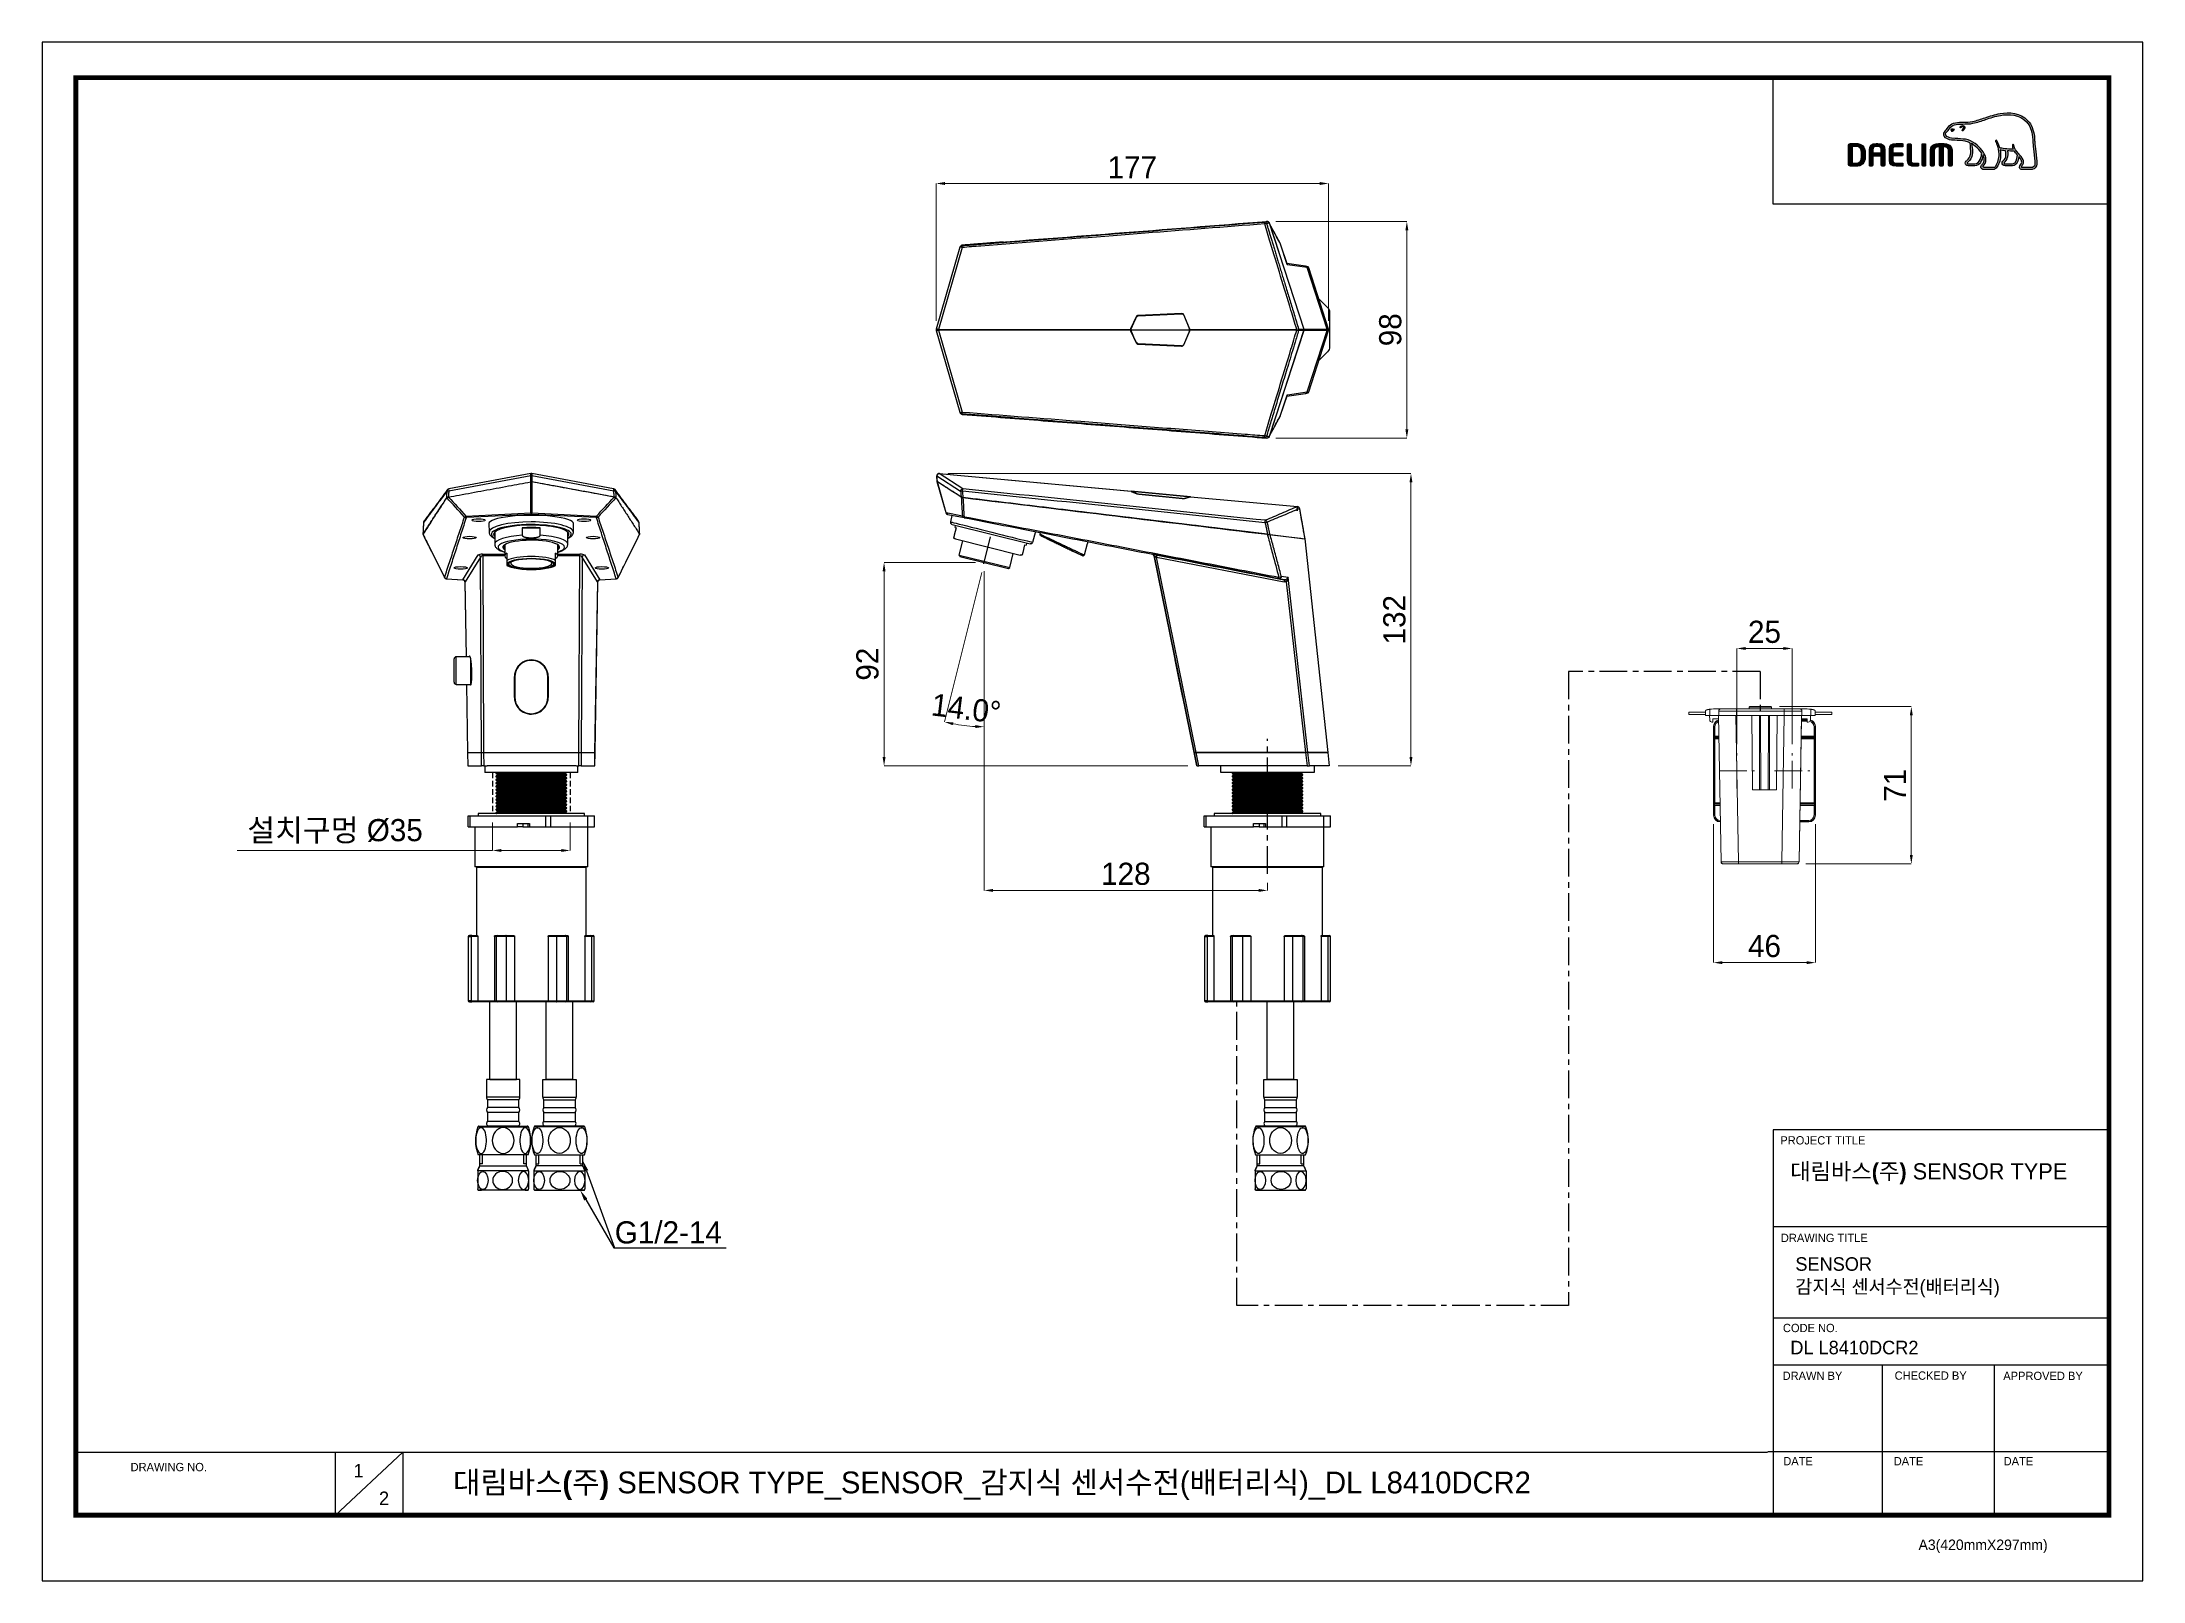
# Model space of a CAD drawing. Extents: x 0 to 948, y 0 to 695.
import ezdxf
from ezdxf import colors
from ezdxf.entities.mleader import LeaderData, LeaderLine
from ezdxf.math import Vec2, Vec3

# ---------------------------------------------------------------- set-up
doc = ezdxf.new("R2010")
doc.units = 0
doc.header["$LTSCALE"] = 10
doc.header["$MEASUREMENT"] = 0
doc.header["$PDMODE"] = 3
doc.header["$PDSIZE"] = -10
doc.linetypes.add('CENTER', pattern=[2, 1.25, -0.25, 0.25, -0.25])
doc.linetypes.add('HIDDEN', pattern=[0.375, 0.25, -0.125])
doc.layers.get('0').update_dxf_attribs({"linetype": 'CONTINUOUS'})
doc.layers.get('DEFPOINTS').update_dxf_attribs({"linetype": 'CONTINUOUS'})
for name, color, linetype in [('1', 7, 'CONTINUOUS'), ('DEF_LAYER_ASSEM_MEMBER', 7, 'CONTINUOUS'), ('DEF_LAYER_SYMBOL', 7, 'CONTINUOUS'), ('레이어 1', 7, 'CONTINUOUS')]:
    doc.layers.add(name, color=color, linetype=linetype)
doc.layers.add('DIM', color=3, linetype='CONTINUOUS', lineweight=18)
doc.styles.add('Daelim Dimension', font='')
doc.styles.get("Standard").update_dxf_attribs({"font": ''})
doc.styles.get('Daelim Dimension').set_extended_font_data('나눔고딕')
doc.styles.get('Standard').set_extended_font_data('GulimChe')
doc.dimstyles.new('DEFAULT', dxfattribs={"dimscale": 2, "dimtxt": 2, "dimasz": 2, "dimexe": 0, "dimexo": 2, "dimgap": 1, "dimtad": 1, "dimdec": 0, "dimzin": 9, "dimdsep": 46, "dimtxsty": 'Daelim Dimension', "dimcen": 0.5, "dimclrd": 5, "dimclre": 5, "dimclrt": 256, "dimadec": 1, "dimazin": 0, "dimtfac": 1, "dimtdec": 0, "dimtix": 1, "dimtmove": 0, "dimatfit": 3, "dimfxl": 1, "dimtolj": 1, "dimtzin": 1, "dimlwd": 9, "dimlwe": 9, "dimarcsym": 0})

msp = doc.modelspace()

# ---------------------------------------------------------------- texts
at = {"color": 5, "lineweight": -3, "ltscale": 40, "style": 'Daelim Dimension'}
for s, height, p in [('PROJECT TITLE', 3.7405, (784.24, 196.99)), ('DRAWING TITLE', 3.7405, (784.48, 152.97)), ('CODE NO.', 3.74, (785.42, 112.31)), ('DRAWN BY', 3.74, (785.27, 90.75)), ('CHECKED BY', 3.74, (835.81, 90.82)), ('APPROVED BY', 3.7405, (884.83, 90.7)), ('DRAWING NO.', 3.7405, (39.95, 49.55)), ('DATE', 3.74, (785.57, 52.2)), ('DATE', 3.74, (835.41, 52.2)), ('DATE', 3.74, (885, 52.2)), ('A3(420mmX297mm)', 4.7209, (846.6, 13.99))]:
    msp.add_text(s, height=height, dxfattribs=at).set_placement(p)
at = {"lineweight": -3, "attachment_point": 1, "style": 'Daelim Dimension'}
for s, insert, char_height, width in [('{\\fPretendard Variable SemiBold|b0|i0|c129|p2;\\C7;대림바스(주)} SENSOR TYPE', (788.69, 188.54), 7.3324, 127.9996), (' SENSOR\\P 감지식 센서수전(배터리식)', (788.76, 146.11), 6.1212, 113.4434), ('DL L8410DCR2', (788.76, 108.41), 6.1212, 103.0136), ('1', (140.55, 52.84), 6.12, 8.5428), ('2', (152.03, 40.36), 6.12, 8.5428)]:
    msp.add_mtext(s, dxfattribs=dict(at, insert=insert, char_height=char_height, width=width))
at = {"color": 2, "lineweight": -3, "insert": (185.41, 49.39), "char_height": 9.83765, "width": 560.4489, "attachment_point": 1, "style": 'Daelim Dimension'}
msp.add_mtext('{\\fPretendard Variable SemiBold|b0|i0|c129|p2;대림바스(주)} SENSOR TYPE_SENSOR_감지식 센서수전(배터리식)_DL L8410DCR2', dxfattribs=at)

# ---------------------------------------------------------------- blocks, each defined once
blk = doc.blocks.new('*D1')
at = {"color": 5, "lineweight": 9, "ltscale": 0.5, "transparency": 16777216}
for p, q in [((403.35, 568.65), (403.35, 630.66)), ((576.45, 630.66), (407.35, 630.66)), ((580.45, 568.65), (580.45, 630.66))]:
    blk.add_line(p, q, dxfattribs=at)
at = {"color": 5, "ltscale": 0.5, "transparency": 16777216}
for points in [[(407.35, 631.33), (407.35, 629.99), (403.35, 630.66)], [(576.45, 631.33), (576.45, 629.99), (580.45, 630.66)]]:
    blk.add_solid(points, dxfattribs=at)
at = {"layer": 'DEFPOINTS', "color": 0, "ltscale": 0.5, "transparency": 16777216}
for p in [(403.35, 630.66), (403.35, 564.65), (580.45, 564.65)]:
    blk.add_point(p, dxfattribs=at)
at = {"color": 7, "lineweight": -3, "ltscale": 0.5, "transparency": 16777216, "insert": (491.9, 637.99), "char_height": 10, "attachment_point": 5, "style": 'Daelim Dimension'}
blk.add_mtext('\\A1;177', dxfattribs=at)
blk = doc.blocks.new('*D5')
at = {"color": 5, "lineweight": 9, "ltscale": 0.5, "transparency": 16777216}
for p, q in [((408.68, 499.76), (617.61, 499.76)), ((617.61, 371.84), (617.61, 495.76)), ((584.77, 367.84), (617.61, 367.84))]:
    blk.add_line(p, q, dxfattribs=at)
at = {"color": 5, "ltscale": 0.5, "transparency": 16777216}
for points in [[(616.95, 495.76), (618.28, 495.76), (617.61, 499.76)], [(616.95, 371.84), (618.28, 371.84), (617.61, 367.84)]]:
    blk.add_solid(points, dxfattribs=at)
at = {"layer": 'DEFPOINTS', "color": 0, "ltscale": 0.5, "transparency": 16777216}
for p in [(404.68, 499.76), (617.61, 499.76), (580.77, 367.84)]:
    blk.add_point(p, dxfattribs=at)
at = {"color": 7, "lineweight": -3, "ltscale": 0.5, "transparency": 16777216, "insert": (610.16, 433.8), "char_height": 10, "attachment_point": 5, "rotation": 90, "style": 'Daelim Dimension'}
blk.add_mtext('\\A1;132', dxfattribs=at)
blk = doc.blocks.new('*D6')
at = {"color": 5, "lineweight": 9, "ltscale": 0.5, "transparency": 16777216}
for p, q in [((425.07, 455.67), (425.07, 311.64)), ((552.87, 315.1), (552.87, 311.64)), ((548.87, 311.64), (429.07, 311.64))]:
    blk.add_line(p, q, dxfattribs=at)
at = {"color": 5, "ltscale": 0.5, "transparency": 16777216}
for points in [[(429.07, 312.31), (429.07, 310.97), (425.07, 311.64)], [(548.87, 312.31), (548.87, 310.97), (552.87, 311.64)]]:
    blk.add_solid(points, dxfattribs=at)
at = {"layer": 'DEFPOINTS', "color": 0, "ltscale": 0.5, "transparency": 16777216}
for p in [(425.07, 459.67), (552.87, 319.1), (425.07, 311.64)]:
    blk.add_point(p, dxfattribs=at)
at = {"color": 7, "lineweight": -3, "ltscale": 0.5, "transparency": 16777216, "insert": (488.97, 319.08), "char_height": 10, "attachment_point": 5, "style": 'Daelim Dimension'}
blk.add_mtext('\\A1;128', dxfattribs=at)
blk = doc.blocks.new('*D2')
at = {"color": 5, "lineweight": 9, "ltscale": 0.5, "transparency": 16777216}
for p, q in [((421.07, 459.67), (379.89, 459.67)), ((379.89, 371.84), (379.89, 455.67)), ((516.98, 367.84), (379.89, 367.84))]:
    blk.add_line(p, q, dxfattribs=at)
at = {"color": 5, "ltscale": 0.5, "transparency": 16777216}
for points in [[(379.23, 455.67), (380.56, 455.67), (379.89, 459.67)], [(379.23, 371.84), (380.56, 371.84), (379.89, 367.84)]]:
    blk.add_solid(points, dxfattribs=at)
at = {"layer": 'DEFPOINTS', "color": 0, "ltscale": 0.5, "transparency": 16777216}
for p in [(379.89, 459.67), (425.07, 459.67), (520.98, 367.84)]:
    blk.add_point(p, dxfattribs=at)
at = {"color": 7, "lineweight": -3, "ltscale": 0.5, "transparency": 16777216, "insert": (372.45, 413.75), "char_height": 10, "attachment_point": 5, "rotation": 90, "style": 'Daelim Dimension'}
blk.add_mtext('\\A1;92', dxfattribs=at)
blk = doc.blocks.new('*D3')
at = {"color": 5, "lineweight": 9, "ltscale": 0.5, "transparency": 16777216}
for p, q in [((423.93, 455.14), (407.1, 387.69)), ((425.07, 455.27), (425.07, 385.49))]:
    blk.add_line(p, q, dxfattribs=at)
blk.add_arc((425.07, 459.67), 74.18, 259.07549, 266.91022, dxfattribs=at)
at = {"color": 5, "ltscale": 0.5, "transparency": 16777216}
for points in [[(410.86, 386.18), (411.15, 387.48), (407.1, 387.69)], [(421.08, 386.26), (421.05, 384.93), (425.07, 385.49)]]:
    blk.add_solid(points, dxfattribs=at)
at = {"layer": 'DEFPOINTS', "color": 0, "ltscale": 0.5, "transparency": 16777216}
for p in [(428.24, 472.37), (424.9, 459.02), (425.07, 459.67), (425.07, 459.27), (413.02, 386.47)]:
    blk.add_point(p, dxfattribs=at)
at = {"color": 7, "lineweight": -3, "ltscale": 0.5, "transparency": 16777216, "insert": (416.95, 393.67), "char_height": 10, "attachment_point": 5, "rotation": 352.99286, "style": 'Daelim Dimension'}
blk.add_mtext('\\A1;14.0°', dxfattribs=at)
blk = doc.blocks.new('*D4')
at = {"color": 5, "lineweight": 9, "ltscale": 0.5, "transparency": 16777216}
for p, q in [((203.25, 342.34), (203.25, 329.67)), ((238.25, 342.34), (238.25, 329.67)), ((203.25, 329.67), (88.01, 329.67)), ((234.25, 329.67), (207.25, 329.67))]:
    blk.add_line(p, q, dxfattribs=at)
at = {"color": 5, "ltscale": 0.5, "transparency": 16777216}
for points in [[(207.25, 330.34), (207.25, 329.01), (203.25, 329.67)], [(234.25, 330.34), (234.25, 329.01), (238.25, 329.67)]]:
    blk.add_solid(points, dxfattribs=at)
at = {"layer": 'DEFPOINTS', "color": 0, "ltscale": 0.5, "transparency": 16777216}
for p in [(203.25, 346.34), (238.25, 346.34), (203.25, 329.67)]:
    blk.add_point(p, dxfattribs=at)
at = {"color": 7, "lineweight": -3, "ltscale": 0.5, "transparency": 16777216, "insert": (132.2, 338.31), "char_height": 10, "attachment_point": 5, "style": 'Daelim Dimension'}
blk.add_mtext('\\A1;설치구멍 %%C35', dxfattribs=at)
blk = doc.blocks.new('*D0')
at = {"color": 5, "lineweight": 9, "ltscale": 0.5, "transparency": 16777216}
for p, q in [((556.59, 613.54), (615.76, 613.54)), ((615.76, 609.54), (615.76, 519.75)), ((556.59, 515.75), (615.76, 515.75))]:
    blk.add_line(p, q, dxfattribs=at)
at = {"color": 5, "ltscale": 0.5, "transparency": 16777216}
for points in [[(615.09, 609.54), (616.42, 609.54), (615.76, 613.54)], [(615.09, 519.75), (616.42, 519.75), (615.76, 515.75)]]:
    blk.add_solid(points, dxfattribs=at)
at = {"layer": 'DEFPOINTS', "color": 0, "ltscale": 0.5, "transparency": 16777216}
for p in [(552.59, 613.54), (552.59, 515.75), (615.76, 515.75)]:
    blk.add_point(p, dxfattribs=at)
at = {"color": 7, "lineweight": -3, "ltscale": 0.5, "transparency": 16777216, "insert": (608.31, 564.65), "char_height": 10, "attachment_point": 5, "rotation": 90, "style": 'Daelim Dimension'}
blk.add_mtext('\\A1;98', dxfattribs=at)
blk = doc.blocks.new('*D7')
at = {"color": 5, "lineweight": 9, "ltscale": 0.5, "transparency": 16777216}
for p, q in [((764.6, 377.58), (764.6, 420.83)), ((785.6, 420.83), (768.6, 420.83)), ((789.6, 377.58), (789.6, 420.83))]:
    blk.add_line(p, q, dxfattribs=at)
at = {"color": 5, "ltscale": 0.5, "transparency": 16777216}
for points in [[(768.6, 421.5), (768.6, 420.17), (764.6, 420.83)], [(785.6, 421.5), (785.6, 420.17), (789.6, 420.83)]]:
    blk.add_solid(points, dxfattribs=at)
at = {"layer": 'DEFPOINTS', "color": 0, "ltscale": 0.5, "transparency": 16777216}
for p in [(764.6, 420.83), (764.6, 373.58), (789.6, 373.58)]:
    blk.add_point(p, dxfattribs=at)
at = {"color": 7, "lineweight": -3, "ltscale": 0.5, "transparency": 16777216, "insert": (777.1, 428.28), "char_height": 10, "attachment_point": 5, "style": 'Daelim Dimension'}
blk.add_mtext('\\A1;25', dxfattribs=at)
blk = doc.blocks.new('*D8')
at = {"color": 5, "lineweight": 9, "ltscale": 0.5, "transparency": 16777216}
for p, q in [((783.91, 394.58), (843.34, 394.58)), ((843.34, 390.58), (843.34, 327.58)), ((795.69, 323.58), (843.34, 323.58))]:
    blk.add_line(p, q, dxfattribs=at)
at = {"color": 5, "ltscale": 0.5, "transparency": 16777216}
for points in [[(842.67, 390.58), (844, 390.58), (843.34, 394.58)], [(842.67, 327.58), (844, 327.58), (843.34, 323.58)]]:
    blk.add_solid(points, dxfattribs=at)
at = {"layer": 'DEFPOINTS', "color": 0, "ltscale": 0.5, "transparency": 16777216}
for p in [(779.91, 394.58), (791.69, 323.58), (843.34, 323.58)]:
    blk.add_point(p, dxfattribs=at)
at = {"color": 7, "lineweight": -3, "ltscale": 0.5, "transparency": 16777216, "insert": (836, 359.08), "char_height": 10, "attachment_point": 5, "rotation": 90, "style": 'Daelim Dimension'}
blk.add_mtext('\\A1;71', dxfattribs=at)
blk = doc.blocks.new('*D9')
at = {"color": 5, "lineweight": 9, "ltscale": 0.5, "transparency": 16777216}
for p, q in [((754.1, 341.58), (754.1, 279.05)), ((800.1, 341.58), (800.1, 279.05)), ((796.1, 279.05), (758.1, 279.05))]:
    blk.add_line(p, q, dxfattribs=at)
at = {"color": 5, "ltscale": 0.5, "transparency": 16777216}
for points in [[(758.1, 279.72), (758.1, 278.39), (754.1, 279.05)], [(796.1, 279.72), (796.1, 278.39), (800.1, 279.05)]]:
    blk.add_solid(points, dxfattribs=at)
at = {"layer": 'DEFPOINTS', "color": 0, "ltscale": 0.5, "transparency": 16777216}
for p in [(754.1, 345.58), (800.1, 345.58), (754.1, 279.05)]:
    blk.add_point(p, dxfattribs=at)
at = {"color": 7, "lineweight": -3, "ltscale": 0.5, "transparency": 16777216, "insert": (777.1, 286.5), "char_height": 10, "attachment_point": 5, "style": 'Daelim Dimension'}
blk.add_mtext('\\A1;46', dxfattribs=at)

# ---------------------------------------------------------------- dimensions: what is measured, and where the dimension line sits
at = {"color": 5, "lineweight": -3, "ltscale": 0.5}
for base, p1, p2, text, picture, middle in [((403.35, 630.66), (580.45, 564.65), (403.35, 564.65), '177', '*D1', (491.9, 637.99)), ((425.07, 311.64), (552.87, 319.1), (425.07, 459.67), '128', '*D6', (488.97, 319.08))]:
    dim = msp.add_linear_dim(base=base, p1=p1, p2=p2, text=text, dimstyle='DEFAULT', override={"dimtxt": 5, "dimclrd": 5, "dimclre": 5, "dimclrt": 7}, dxfattribs=at)
    dim.commit()
    dim.dimension.update_dxf_attribs({"geometry": picture, "text_midpoint": middle})
for base, p1, p2, picture, middle in [((615.76, 515.75), (552.59, 613.54), (552.59, 515.75), '*D0', (608.31, 564.65)), ((843.34, 323.58), (779.91, 394.58), (791.69, 323.58), '*D8', (836, 359.08))]:
    dim = msp.add_linear_dim(base=base, p1=p1, p2=p2, angle=90, dimstyle='DEFAULT', override={"dimtxt": 5, "dimclrd": 5, "dimclre": 5, "dimclrt": 7}, dxfattribs=at)
    dim.commit()
    dim.dimension.update_dxf_attribs({"geometry": picture, "text_midpoint": middle})
for base, p1, p2, text, picture, middle in [((617.61, 499.76), (580.77, 367.84), (404.68, 499.76), '132', '*D5', (610.16, 433.8)), ((379.89, 459.67), (520.98, 367.84), (425.07, 459.67), '92', '*D2', (372.45, 413.75))]:
    dim = msp.add_linear_dim(base=base, p1=p1, p2=p2, angle=90, text=text, dimstyle='DEFAULT', override={"dimtxt": 5, "dimclrd": 5, "dimclre": 5, "dimclrt": 7}, dxfattribs=at)
    dim.commit()
    dim.dimension.update_dxf_attribs({"geometry": picture, "text_midpoint": middle})
dim = msp.add_angular_dim_2l(base=(413.02, 386.47), line1=((424.9, 459.02), (428.24, 472.37)), line2=((425.07, 459.67), (425.07, 459.27)), dimstyle='DEFAULT', override={"dimtxt": 5, "dimclrd": 5, "dimclre": 5, "dimclrt": 7}, dxfattribs=at)
dim.commit()
dim.dimension.update_dxf_attribs({"geometry": '*D3', "text_midpoint": (416.95, 393.67)})
dim = msp.add_linear_dim(base=(764.6, 420.83), p1=(789.6, 373.58), p2=(764.6, 373.58), dimstyle='DEFAULT', override={"dimtxt": 5, "dimclrd": 5, "dimclre": 5, "dimclrt": 7}, dxfattribs=at)
dim.commit()
dim.dimension.update_dxf_attribs({"geometry": '*D7', "text_midpoint": (777.1, 420.83), "dimtype": 128})
dim = msp.add_linear_dim(base=(203.25, 329.67), p1=(238.25, 346.34), p2=(203.25, 346.34), text='설치구멍 %%C<>', dimstyle='DEFAULT', override={"dimtxt": 5, "dimclrd": 5, "dimclre": 5, "dimclrt": 7}, dxfattribs=at)
dim.commit()
dim.dimension.update_dxf_attribs({"geometry": '*D4', "text_midpoint": (132.2, 329.67), "dimtype": 128})
dim = msp.add_linear_dim(base=(754.1, 279.05), p1=(800.1, 345.58), p2=(754.1, 345.58), dimstyle='DEFAULT', override={"dimtxt": 5, "dimclrd": 5, "dimclre": 5, "dimclrt": 7}, dxfattribs=at)
dim.commit()
dim.dimension.update_dxf_attribs({"geometry": '*D9', "text_midpoint": (777.1, 286.5)})

# ---------------------------------------------------------------- hatches: boundary and pattern name
at = {"layer": '레이어 1'}
h = msp.add_hatch(color=5, dxfattribs=at)
h.dxf.hatch_style = 1
edge = h.paths.add_edge_path(flags=16)
edge.add_spline(control_points=[(898.61, 638.27), (898.2, 637.81), (897.68, 637.81), (897.65, 637.81), (897.65, 637.81), (893.5, 637.81), (893.5, 637.81), (893.34, 637.81), (893.23, 637.85), (893.15, 637.92), (893.09, 637.98), (893.06, 638.08), (893.06, 638.19), (893.06, 638.43), (893.23, 638.64), (893.41, 638.87), (893.58, 639.09), (893.74, 639.3), (893.83, 639.55), (894.06, 640.16), (894.03, 640.81), (893.76, 641.39), (893.27, 642.43), (892.54, 643.25), (891.84, 644.04), (891.84, 644.04), (891.6, 644.3), (891.6, 644.31), (890.68, 645.33), (889.73, 646.39), (889.66, 647.82), (889.64, 648.1), (889.51, 648.28), (889.33, 648.27), (889.33, 648.27), (889.06, 648.14), (889.05, 648.14), (888.98, 648.06), (888.94, 647.94), (888.94, 647.8), (888.94, 647.8), (888.94, 647.75), (888.94, 647.75), (888.98, 647.23), (889.1, 646.73), (889.32, 646.2), (889.32, 646.2), (889.34, 646.14), (889.34, 646.14), (889.34, 646.14), (889.28, 646.14), (889.28, 646.14), (886.61, 646.04), (884, 646.54), (883.23, 646.73), (882.75, 648.64), (881.98, 649.9), (881.95, 649.95), (881.89, 650.05), (881.79, 650.13), (881.7, 650.16), (881.7, 650.16), (881.48, 650.12), (881.45, 650.12), (881.43, 650.09), (881.39, 650.04), (881.3, 649.92), (881.3, 649.92), (881.29, 649.83), (881.29, 649.83), (881.29, 649.83), (881.36, 649.58), (881.36, 649.58), (881.42, 649.48), (882.79, 647.07), (882.79, 643.89), (882.79, 641.93), (882.28, 640.08), (881.26, 638.39), (881.02, 637.99), (880.7, 637.81), (880.22, 637.81), (880.22, 637.81), (876.12, 637.81), (876.12, 637.81), (875.99, 637.81), (875.7, 637.9), (875.7, 638.2), (875.7, 638.36), (875.86, 638.63), (876.11, 638.92), (877.82, 640.82), (876.83, 643.79), (875.19, 645.74), (873.61, 647.63), (871.03, 650.01), (867.71, 650.6), (866.54, 650.8), (864.61, 650.92), (863.05, 651.01), (863.05, 651.01), (861.47, 651.1), (861.47, 651.1), (860.66, 651.17), (859.33, 651.66), (858.92, 652.43), (858.75, 652.75), (858.77, 653.08), (858.98, 653.45), (859.12, 653.67), (859.3, 653.87), (859.54, 654.1), (859.8, 654.36), (860.06, 654.63), (860.27, 654.99), (860.27, 654.99), (860.33, 655.1), (860.33, 655.1), (861.12, 656.62), (862.75, 657.42), (865.18, 657.48), (865.18, 657.48), (866.55, 657.5), (866.55, 657.5), (868.05, 657.51), (869.75, 657.51), (871.15, 657.82), (873.12, 658.24), (875.1, 658.91), (876.84, 659.51), (876.84, 659.51), (876.89, 659.52), (876.89, 659.52), (879.05, 660.26), (881.28, 661.02), (883.55, 661.39), (887.2, 662), (892.2, 661.98), (895.35, 658.44), (896.81, 656.81), (897.7, 654.55), (898.01, 651.75), (898.01, 651.75), (898, 651.76), (897.99, 651.77), (898.01, 651.71), (898.04, 651.4), (898.17, 649.62), (898.21, 648.76), (898.24, 647.87), (898.47, 646.23), (898.47, 646.23), (899.1, 640.72), (899.1, 640.72), (899.1, 640.72), (899.14, 640.05), (899.14, 640.05), (899.14, 639.26), (898.96, 638.66), (898.61, 638.27)], knot_values=[0, 0, 0, 0, 1, 1, 1, 2, 2, 2, 3, 3, 3, 4, 4, 4, 5, 5, 5, 6, 6, 6, 7, 7, 7, 8, 8, 8, 9, 9, 9, 10, 10, 10, 11, 11, 11, 12, 12, 12, 13, 13, 13, 14, 14, 14, 15, 15, 15, 16, 16, 16, 17, 17, 17, 18, 18, 18, 19, 19, 19, 20, 20, 20, 21, 21, 21, 22, 22, 22, 23, 23, 23, 24, 24, 24, 25, 25, 25, 26, 26, 26, 27, 27, 27, 28, 28, 28, 29, 29, 29, 30, 30, 30, 31, 31, 31, 32, 32, 32, 33, 33, 33, 34, 34, 34, 35, 35, 35, 36, 36, 36, 37, 37, 37, 38, 38, 38, 39, 39, 39, 40, 40, 40, 41, 41, 41, 42, 42, 42, 43, 43, 43, 44, 44, 44, 45, 45, 45, 46, 46, 46, 47, 47, 47, 48, 48, 48, 49, 49, 49, 50, 50, 50, 51, 51, 51, 52, 52, 52, 53, 53, 53, 53], degree=3, periodic=0)
edge = h.paths.add_edge_path(flags=16)
edge.add_spline(control_points=[(889, 639.46), (889, 639.46), (885.61, 639.46), (885.61, 639.46), (885.35, 639.46), (885.16, 639.66), (885.16, 639.92), (885.16, 640.09), (885.31, 640.32), (885.46, 640.48), (886.15, 641.14), (886.85, 642.05), (886.85, 643.77), (886.85, 643.77), (886.81, 644.56), (886.81, 644.56), (886.81, 644.56), (886.68, 645.32), (886.68, 645.32), (886.68, 645.32), (886.68, 645.37), (886.68, 645.37), (886.68, 645.37), (886.73, 645.37), (886.73, 645.37), (887.36, 645.32), (888.59, 645.25), (889.76, 645.31), (890.06, 644.83), (890.54, 644.22), (891.25, 643.41), (891.21, 643.01), (890.88, 639.46), (889, 639.46)], knot_values=[0, 0, 0, 0, 1, 1, 1, 2, 2, 2, 3, 3, 3, 4, 4, 4, 5, 5, 5, 6, 6, 6, 7, 7, 7, 8, 8, 8, 9, 9, 9, 10, 10, 10, 11, 11, 11, 11], degree=3, periodic=0)
edge = h.paths.add_edge_path(flags=16)
edge.add_spline(control_points=[(871.98, 639.46), (871.98, 639.46), (869, 639.46), (869, 639.46), (868.78, 639.46), (868.54, 639.64), (868.54, 639.92), (868.54, 640.08), (868.68, 640.28), (868.93, 640.49), (869.68, 641.09), (870.82, 642), (870.95, 644.5), (870.95, 644.5), (870.96, 645.19), (870.96, 645.19), (870.96, 646.25), (870.72, 647.54), (870.49, 648.69), (870.49, 648.69), (870.45, 648.81), (870.45, 648.81), (870.45, 648.81), (870.55, 648.73), (870.55, 648.73), (870.99, 648.46), (873.42, 646.81), (875.15, 644.38), (875.01, 643.23), (874.36, 639.46), (871.98, 639.46)], knot_values=[0, 0, 0, 0, 1, 1, 1, 2, 2, 2, 3, 3, 3, 4, 4, 4, 5, 5, 5, 6, 6, 6, 7, 7, 7, 8, 8, 8, 9, 9, 9, 10, 10, 10, 10], degree=3, periodic=0)
edge = h.paths.add_edge_path()
edge.add_spline(control_points=[(899.94, 640.81), (899.94, 640.81), (899.31, 646.34), (899.31, 646.34), (899.08, 647.99), (899.04, 648.87), (899.01, 649.65), (899.01, 649.65), (898.86, 651.83), (898.86, 651.84), (898.53, 654.82), (897.56, 657.23), (895.98, 659), (892.58, 662.82), (887.27, 662.86), (883.41, 662.23), (881.05, 661.83), (878.79, 661.06), (876.6, 660.31), (876.6, 660.31), (876.53, 660.29), (876.53, 660.29), (874.82, 659.71), (872.88, 659.04), (870.98, 658.64), (869.67, 658.36), (868.03, 658.35), (866.58, 658.34), (866.58, 658.34), (865.15, 658.32), (865.15, 658.32), (862.4, 658.25), (860.53, 657.3), (859.58, 655.49), (859.58, 655.49), (859.54, 655.41), (859.54, 655.41), (859.38, 655.14), (859.15, 654.9), (858.94, 654.7), (858.71, 654.46), (858.45, 654.21), (858.26, 653.87), (858.06, 653.54), (857.96, 653.19), (857.96, 652.86), (857.96, 652.58), (858.03, 652.3), (858.17, 652.04), (858.75, 650.94), (860.42, 650.34), (861.42, 650.27), (861.42, 650.27), (862.88, 650.18), (862.92, 650.17), (864.38, 650.09), (866.39, 649.97), (867.56, 649.77), (868.25, 649.65), (869.03, 649.4), (869.74, 649.06), (869.8, 648.88), (870.17, 647.22), (870.17, 645.19), (870.17, 645.19), (870.15, 644.54), (870.15, 644.54), (870.04, 642.39), (869.11, 641.65), (868.42, 641.1), (868.35, 641.04), (867.74, 640.53), (867.7, 639.92), (867.67, 639.58), (867.77, 639.26), (867.98, 639.04), (868.2, 638.79), (868.55, 638.67), (869, 638.67), (869, 638.67), (871.98, 638.67), (871.98, 638.67), (874.21, 638.67), (875.31, 641.07), (875.64, 643.32), (875.64, 643.32), (875.65, 643.63), (875.65, 643.63), (875.65, 643.63), (875.74, 643.47), (875.74, 643.47), (876.03, 642.84), (876.2, 642.08), (876.2, 641.5), (876.2, 640.7), (875.95, 640), (875.48, 639.48), (875.36, 639.36), (874.76, 638.74), (874.76, 638.12), (874.76, 638.12), (874.77, 638.02), (874.77, 638.02), (874.85, 637.29), (875.44, 636.97), (875.99, 636.97), (875.99, 636.97), (880.22, 636.97), (880.22, 636.97), (880.99, 636.97), (881.59, 637.31), (881.99, 637.96), (883.06, 639.75), (883.61, 641.69), (883.61, 643.73), (883.61, 644.37), (883.55, 645.04), (883.43, 645.75), (883.43, 645.75), (883.42, 645.81), (883.42, 645.81), (883.42, 645.81), (883.48, 645.79), (883.48, 645.79), (883.99, 645.7), (884.8, 645.55), (885.82, 645.44), (885.82, 645.44), (885.85, 645.44), (885.85, 645.44), (885.85, 645.44), (885.98, 644.67), (885.98, 644.67), (885.98, 644.67), (886.01, 644.48), (886.01, 644.48), (886.01, 644.48), (886.05, 643.79), (886.05, 643.79), (886.05, 642.15), (885.3, 641.43), (884.9, 641.05), (884.9, 641.04), (884.34, 640.47), (884.27, 639.96), (884.27, 639.96), (884.26, 639.81), (884.26, 639.81), (884.26, 639.65), (884.3, 639.34), (884.57, 639.05), (884.82, 638.8), (885.2, 638.67), (885.7, 638.67), (885.7, 638.67), (889, 638.67), (889, 638.67), (891, 638.67), (891.6, 641.21), (891.84, 642.64), (891.84, 642.64), (891.86, 642.79), (891.86, 642.79), (891.86, 642.79), (891.93, 642.68), (891.93, 642.68), (892.4, 642.09), (892.8, 641.43), (893, 641.03), (893.1, 640.81), (893.15, 640.58), (893.15, 640.34), (893.15, 640.34), (893.08, 639.87), (893.08, 639.87), (893, 639.61), (892.83, 639.37), (892.65, 639.14), (892.4, 638.81), (892.14, 638.47), (892.14, 638.05), (892.14, 638.05), (892.16, 637.82), (892.16, 637.82), (892.28, 637.27), (892.73, 636.97), (893.42, 636.97), (893.42, 636.97), (897.65, 636.97), (897.65, 636.97), (897.75, 636.97), (898.57, 636.99), (899.22, 637.69), (899.74, 638.25), (899.99, 639.02), (899.99, 640.04), (899.99, 640.04), (899.94, 640.8), (899.94, 640.81)], knot_values=[0, 0, 0, 0, 1, 1, 1, 2, 2, 2, 3, 3, 3, 4, 4, 4, 5, 5, 5, 6, 6, 6, 7, 7, 7, 8, 8, 8, 9, 9, 9, 10, 10, 10, 11, 11, 11, 12, 12, 12, 13, 13, 13, 14, 14, 14, 15, 15, 15, 16, 16, 16, 17, 17, 17, 18, 18, 18, 19, 19, 19, 20, 20, 20, 21, 21, 21, 22, 22, 22, 23, 23, 23, 24, 24, 24, 25, 25, 25, 26, 26, 26, 27, 27, 27, 28, 28, 28, 29, 29, 29, 30, 30, 30, 31, 31, 31, 32, 32, 32, 33, 33, 33, 34, 34, 34, 35, 35, 35, 36, 36, 36, 37, 37, 37, 38, 38, 38, 39, 39, 39, 40, 40, 40, 41, 41, 41, 42, 42, 42, 43, 43, 43, 44, 44, 44, 45, 45, 45, 46, 46, 46, 47, 47, 47, 48, 48, 48, 49, 49, 49, 50, 50, 50, 51, 51, 51, 52, 52, 52, 53, 53, 53, 54, 54, 54, 55, 55, 55, 56, 56, 56, 57, 57, 57, 58, 58, 58, 59, 59, 59, 60, 60, 60, 61, 61, 61, 62, 62, 62, 63, 63, 63, 64, 64, 64, 65, 65, 65, 66, 66, 66, 66], degree=3, periodic=0)
edge = h.paths.add_edge_path(flags=0)
edge.add_spline(control_points=[(861.35, 655.1), (861.35, 655.1), (861.96, 655.38), (862.73, 655.08), (862.73, 655.08), (862.82, 655.04), (862.7, 654.87), (862.33, 654.37), (861.96, 654.26), (861.96, 654.26), (861.96, 654.26), (861.69, 654.17), (861.54, 654.35), (861.24, 654.7), (861.23, 654.91), (861.23, 654.91), (861.23, 654.91), (861.2, 655.06), (861.35, 655.1)], knot_values=[0, 0, 0, 0, 1, 1, 1, 2, 2, 2, 3, 3, 3, 4, 4, 4, 5, 5, 5, 6, 6, 6, 6], degree=3, periodic=0)
edge = h.paths.add_edge_path(flags=0)
edge.add_spline(control_points=[(865.41, 656.23), (865.32, 656.13), (865.31, 655.96), (865.41, 655.87), (865.51, 655.79), (865.67, 655.81), (865.76, 655.91), (865.81, 655.96), (866.32, 656.56), (866.76, 656.26), (866.91, 656.14), (866.98, 655.98), (866.96, 655.77), (866.92, 655.43), (866.63, 655.05), (866.42, 654.92), (866.31, 654.85), (866.23, 654.7), (866.29, 654.58), (866.34, 654.46), (866.49, 654.42), (866.62, 654.48), (866.98, 654.66), (867.44, 655.24), (867.51, 655.78), (867.55, 656.16), (867.38, 656.47), (867.07, 656.68), (866.42, 657.14), (865.69, 656.53), (865.41, 656.23)], knot_values=[0, 0, 0, 0, 1, 1, 1, 2, 2, 2, 3, 3, 3, 4, 4, 4, 5, 5, 5, 6, 6, 6, 7, 7, 7, 8, 8, 8, 9, 9, 9, 10, 10, 10, 10], degree=3, periodic=0)
edge = h.paths.add_edge_path(flags=0)
edge.add_spline(control_points=[(865.33, 655.78), (865.33, 655.78), (865.33, 655.78), (865.33, 655.78), (865.33, 655.78), (865.33, 655.78), (865.33, 655.78)], knot_values=[0, 0, 0, 0, 1, 1, 1, 2, 2, 2, 2], degree=3, periodic=0)
h = msp.add_hatch(color=5, dxfattribs=at)
h.dxf.hatch_style = 2
edge = h.paths.add_edge_path()
edge.add_spline(control_points=[(861.35, 655.1), (861.35, 655.1), (861.96, 655.38), (862.73, 655.08), (862.73, 655.08), (862.82, 655.04), (862.7, 654.87), (862.33, 654.37), (861.96, 654.26), (861.96, 654.26), (861.96, 654.26), (861.69, 654.17), (861.54, 654.35), (861.24, 654.7), (861.23, 654.91), (861.23, 654.91), (861.23, 654.91), (861.2, 655.06), (861.35, 655.1)], knot_values=[0, 0, 0, 0, 1, 1, 1, 2, 2, 2, 3, 3, 3, 4, 4, 4, 5, 5, 5, 6, 6, 6, 6], degree=3, periodic=0)
h = msp.add_hatch(color=5, dxfattribs=at)
h.dxf.hatch_style = 2
edge = h.paths.add_edge_path()
edge.add_spline(control_points=[(865.41, 656.23), (865.32, 656.13), (865.31, 655.96), (865.41, 655.87), (865.51, 655.79), (865.67, 655.81), (865.76, 655.91), (865.81, 655.96), (866.32, 656.56), (866.76, 656.26), (866.91, 656.14), (866.98, 655.98), (866.96, 655.77), (866.92, 655.43), (866.63, 655.05), (866.42, 654.92), (866.31, 654.85), (866.23, 654.7), (866.29, 654.58), (866.34, 654.46), (866.49, 654.42), (866.62, 654.48), (866.98, 654.66), (867.44, 655.24), (867.51, 655.78), (867.55, 656.16), (867.38, 656.47), (867.07, 656.68), (866.42, 657.14), (865.69, 656.53), (865.41, 656.23)], knot_values=[0, 0, 0, 0, 1, 1, 1, 2, 2, 2, 3, 3, 3, 4, 4, 4, 5, 5, 5, 6, 6, 6, 7, 7, 7, 8, 8, 8, 9, 9, 9, 10, 10, 10, 10], degree=3, periodic=0)
h = msp.add_hatch(color=5, dxfattribs=at)
h.dxf.hatch_style = 2
edge = h.paths.add_edge_path()
edge.add_spline(control_points=[(820.94, 642.69), (820.94, 640.76), (820.06, 639.82), (818.24, 639.82), (818.24, 639.82), (817, 639.84), (816.68, 639.85), (816.68, 639.85), (816.68, 647.26), (816.68, 647.26), (817.32, 647.32), (818.24, 647.33), (818.24, 647.33), (820.11, 647.33), (820.94, 646.44), (820.94, 644.46), (820.94, 644.46), (820.94, 642.69), (820.94, 642.69)], knot_values=[0, 0, 0, 0, 1, 1, 1, 2, 2, 2, 3, 3, 3, 4, 4, 4, 5, 5, 5, 6, 6, 6, 6], degree=3, periodic=0)
edge = h.paths.add_edge_path()
edge.add_spline(control_points=[(818.24, 648.72), (817.24, 648.72), (815.93, 648.66), (815.5, 648.59), (815.23, 648.55), (815.06, 648.35), (815.06, 648.08), (815.06, 648.08), (815.06, 639.07), (815.06, 639.07), (815.06, 638.79), (815.23, 638.6), (815.51, 638.56), (815.92, 638.49), (817.22, 638.43), (818.24, 638.43), (821.06, 638.43), (822.54, 639.9), (822.54, 642.69), (822.54, 642.69), (822.54, 644.46), (822.54, 644.46), (822.54, 647.25), (821.06, 648.72), (818.24, 648.72)], knot_values=[0, 0, 0, 0, 1, 1, 1, 2, 2, 2, 3, 3, 3, 4, 4, 4, 5, 5, 5, 6, 6, 6, 7, 7, 7, 8, 8, 8, 8], degree=3, periodic=0)
h = msp.add_hatch(color=5, dxfattribs=at)
h.dxf.hatch_style = 2
edge = h.paths.add_edge_path()
edge.add_spline(control_points=[(829.79, 644.47), (829.79, 644.47), (826, 644.47), (826, 644.47), (826, 644.61), (826, 645.82), (826, 645.82), (826, 647.09), (826.38, 647.3), (827.51, 647.3), (827.51, 647.3), (828.29, 647.3), (828.29, 647.3), (829.42, 647.3), (829.79, 647.09), (829.79, 645.82), (829.79, 645.82), (829.79, 644.61), (829.79, 644.47)], knot_values=[0, 0, 0, 0, 1, 1, 1, 2, 2, 2, 3, 3, 3, 4, 4, 4, 5, 5, 5, 6, 6, 6, 6], degree=3, periodic=0)
edge = h.paths.add_edge_path()
edge.add_spline(control_points=[(828.29, 648.72), (828.29, 648.72), (827.51, 648.72), (827.51, 648.72), (825.36, 648.72), (824.4, 647.83), (824.4, 645.82), (824.4, 645.82), (824.4, 638.97), (824.4, 638.97), (824.4, 638.72), (824.6, 638.52), (824.83, 638.52), (824.83, 638.52), (825.58, 638.52), (825.58, 638.52), (825.84, 638.52), (826, 638.75), (826, 638.97), (826, 638.97), (826, 642.91), (826, 643.06), (826, 643.06), (829.79, 643.06), (829.79, 643.06), (829.79, 642.91), (829.79, 638.97), (829.79, 638.97), (829.79, 638.72), (829.99, 638.52), (830.23, 638.52), (830.23, 638.52), (830.97, 638.52), (830.97, 638.52), (831.23, 638.52), (831.4, 638.75), (831.4, 638.97), (831.4, 638.97), (831.4, 645.82), (831.4, 645.82), (831.4, 647.83), (830.44, 648.72), (828.29, 648.72)], knot_values=[0, 0, 0, 0, 1, 1, 1, 2, 2, 2, 3, 3, 3, 4, 4, 4, 5, 5, 5, 6, 6, 6, 7, 7, 7, 8, 8, 8, 9, 9, 9, 10, 10, 10, 11, 11, 11, 12, 12, 12, 13, 13, 13, 14, 14, 14, 14], degree=3, periodic=0)
h = msp.add_hatch(color=5, dxfattribs=at)
h.dxf.hatch_style = 2
edge = h.paths.add_edge_path()
edge.add_spline(control_points=[(833.44, 646.1), (833.44, 646.1), (833.44, 641.05), (833.44, 641.05), (833.44, 639.29), (834.45, 638.43), (836.52, 638.43), (837.44, 638.43), (838.69, 638.45), (839.19, 638.49), (839.18, 638.49), (839.43, 638.52), (839.43, 638.52), (839.43, 638.52), (839.5, 638.52), (839.5, 638.52), (839.5, 638.52), (839.5, 639.87), (839.5, 639.87), (839.5, 639.87), (836.54, 639.87), (836.54, 639.87), (835.05, 639.87), (835.05, 640.29), (835.05, 641.05), (835.05, 641.05), (835.05, 642.92), (835.05, 643.07), (835.2, 643.07), (839.04, 643.07), (839.04, 643.07), (839.29, 643.07), (839.49, 643.27), (839.49, 643.51), (839.49, 643.51), (839.49, 644.01), (839.49, 644.01), (839.49, 644.26), (839.29, 644.46), (839.04, 644.46), (839.04, 644.46), (835.2, 644.46), (835.05, 644.46), (835.05, 644.61), (835.05, 646.1), (835.05, 646.1), (835.05, 646.86), (835.05, 647.28), (836.54, 647.28), (836.54, 647.28), (839.5, 647.27), (839.5, 647.27), (839.5, 647.27), (839.5, 648.61), (839.5, 648.61), (839.5, 648.61), (839.18, 648.64), (839.18, 648.64), (838.6, 648.69), (837.26, 648.72), (836.52, 648.72), (834.45, 648.72), (833.44, 647.86), (833.44, 646.1)], knot_values=[0, 0, 0, 0, 1, 1, 1, 2, 2, 2, 3, 3, 3, 4, 4, 4, 5, 5, 5, 6, 6, 6, 7, 7, 7, 8, 8, 8, 9, 9, 9, 10, 10, 10, 11, 11, 11, 12, 12, 12, 13, 13, 13, 14, 14, 14, 15, 15, 15, 16, 16, 16, 17, 17, 17, 18, 18, 18, 19, 19, 19, 20, 20, 20, 21, 21, 21, 21], degree=3, periodic=0)
h = msp.add_hatch(color=5, dxfattribs=at)
h.dxf.hatch_style = 2
edge = h.paths.add_edge_path()
edge.add_spline(control_points=[(842.07, 648.63), (841.83, 648.63), (841.62, 648.43), (841.62, 648.18), (841.62, 648.18), (841.62, 641.05), (841.62, 641.05), (841.62, 638.73), (843.2, 638.43), (844.58, 638.43), (845.6, 638.43), (845.86, 638.47), (846.16, 638.52), (846.16, 638.52), (846.33, 638.55), (846.33, 638.55), (846.33, 638.55), (846.56, 638.58), (846.56, 638.58), (846.56, 638.58), (846.63, 638.59), (846.63, 638.59), (846.63, 638.59), (846.63, 639.87), (846.63, 639.87), (846.63, 639.87), (844.6, 639.87), (844.6, 639.87), (843.22, 639.87), (843.22, 640.39), (843.22, 640.9), (843.22, 640.9), (843.22, 648.18), (843.22, 648.18), (843.22, 648.43), (843.01, 648.63), (842.77, 648.63), (842.77, 648.63), (842.07, 648.63), (842.07, 648.63)], knot_values=[0, 0, 0, 0, 1, 1, 1, 2, 2, 2, 3, 3, 3, 4, 4, 4, 5, 5, 5, 6, 6, 6, 7, 7, 7, 8, 8, 8, 9, 9, 9, 10, 10, 10, 11, 11, 11, 12, 12, 12, 13, 13, 13, 13], degree=3, periodic=0)
h = msp.add_hatch(color=5, dxfattribs=at)
h.dxf.hatch_style = 2
edge = h.paths.add_edge_path()
edge.add_spline(control_points=[(848.62, 648.63), (848.35, 648.63), (848.19, 648.41), (848.19, 648.2), (848.19, 648.2), (848.19, 638.97), (848.19, 638.97), (848.19, 638.72), (848.39, 638.52), (848.62, 638.52), (848.62, 638.52), (849.37, 638.52), (849.37, 638.52), (849.64, 638.52), (849.8, 638.75), (849.8, 638.97), (849.8, 638.97), (849.8, 648.2), (849.8, 648.2), (849.8, 648.44), (849.61, 648.63), (849.37, 648.63), (849.37, 648.63), (848.62, 648.63), (848.62, 648.63)], knot_values=[0, 0, 0, 0, 1, 1, 1, 2, 2, 2, 3, 3, 3, 4, 4, 4, 5, 5, 5, 6, 6, 6, 7, 7, 7, 8, 8, 8, 8], degree=3, periodic=0)
h = msp.add_hatch(color=5, dxfattribs=at)
h.dxf.hatch_style = 2
edge = h.paths.add_edge_path()
edge.add_spline(control_points=[(851.96, 644.65), (851.96, 644.65), (851.96, 638.97), (851.96, 638.97), (851.96, 638.72), (852.15, 638.52), (852.39, 638.52), (852.39, 638.52), (853.15, 638.52), (853.15, 638.52), (853.42, 638.52), (853.58, 638.75), (853.58, 638.97), (853.58, 638.97), (853.58, 644.51), (853.58, 644.51), (853.58, 646.95), (853.99, 647.19), (856.06, 647.19), (856.06, 647.04), (856.06, 638.97), (856.06, 638.97), (856.06, 638.71), (856.24, 638.52), (856.48, 638.52), (856.48, 638.52), (857.23, 638.52), (857.23, 638.52), (857.5, 638.52), (857.66, 638.75), (857.66, 638.97), (857.66, 638.97), (857.66, 647.02), (857.66, 647.18), (858.62, 647.17), (859.3, 647.09), (859.67, 646.73), (860.06, 646.34), (860.13, 645.62), (860.13, 644.51), (860.13, 644.51), (860.13, 638.97), (860.13, 638.97), (860.13, 638.72), (860.33, 638.52), (860.56, 638.52), (860.56, 638.52), (861.33, 638.52), (861.33, 638.52), (861.59, 638.52), (861.76, 638.75), (861.76, 638.97), (861.76, 638.97), (861.76, 644.65), (861.76, 644.65), (861.76, 648.09), (860.54, 648.67), (856.87, 648.67), (853.18, 648.67), (851.96, 648.09), (851.96, 644.65)], knot_values=[0, 0, 0, 0, 1, 1, 1, 2, 2, 2, 3, 3, 3, 4, 4, 4, 5, 5, 5, 6, 6, 6, 7, 7, 7, 8, 8, 8, 9, 9, 9, 10, 10, 10, 11, 11, 11, 12, 12, 12, 13, 13, 13, 14, 14, 14, 15, 15, 15, 16, 16, 16, 17, 17, 17, 18, 18, 18, 19, 19, 19, 20, 20, 20, 20], degree=3, periodic=0)

# ---------------------------------------------------------------- linework, layer by layer
at = {"color": 5, "lineweight": -3, "ltscale": 0.5}
for p, q in [((781.04, 621.33), (781.04, 678.39)), ((781.04, 203.59), (781.04, 28.82))]:
    msp.add_line(p, q, dxfattribs=at)
at = {"color": 5}
msp.add_line((871.85, 638.67), (871.85, 638.67), dxfattribs=at)
at = {"color": 5, "lineweight": -3, "ltscale": 40}
for p, q in [((932.52, 621.33), (781.04, 621.33)), ((932.52, 203.59), (781.04, 203.59)), ((932.52, 159.8), (781.04, 159.8)), ((932.52, 159.8), (781.04, 159.8)), ((932.52, 118.61), (781.04, 118.61)), ((932.52, 118.61), (781.04, 118.61)), ((932.52, 97.37), (781.04, 97.37)), ((932.52, 97.37), (781.04, 97.37)), ((830.24, 97.37), (830.24, 29.74)), ((880.74, 97.37), (880.74, 29.74)), ((132.23, 58.19), (132.23, 29.63)), ((132.23, 58.19), (132.23, 29.63)), ((162.8, 58.19), (132.23, 29.63)), ((162.8, 58.19), (132.23, 29.63)), ((162.8, 58.19), (162.8, 29.63)), ((162.8, 58.19), (162.8, 29.63)), ((932.52, 58.3), (778.64, 58.3)), ((932.52, 58.3), (782.22, 58.3)), ((932.52, 29.74), (802.7, 29.74))]:
    msp.add_line(p, q, dxfattribs=at)
at = {"lineweight": -3, "ltscale": 0.5}
for p, q in [((425.07, 459.67), (425.07, 459.27)), ((205, 364.84), (236.06, 364.84)), ((537.13, 364.84), (568.18, 364.84)), ((202.05, 226.32), (214.05, 226.32)), ((239.45, 226.32), (227.45, 226.32)), ((564.77, 226.32), (552.77, 226.32)), ((197.14, 205.27), (218.95, 205.27)), ((244.35, 205.27), (222.54, 205.27)), ((569.68, 205.27), (547.86, 205.27)), ((219.55, 185.12), (196.55, 185.12)), ((197.55, 187.31), (218.55, 187.31)), ((221.95, 185.12), (244.95, 185.12)), ((243.95, 187.31), (222.95, 187.31)), ((547.27, 185.12), (570.27, 185.12)), ((569.27, 187.31), (548.27, 187.31))]:
    msp.add_line(p, q, dxfattribs=at)
at = {"color": 7, "linetype": 'HIDDEN', "lineweight": -3}
for p, q in [((203.25, 364.84), (203.25, 346.34)), ((238.25, 364.84), (238.25, 346.34))]:
    msp.add_line(p, q, dxfattribs=at)
at = {"color": 7, "linetype": 'Continuous', "lineweight": -3}
for p, q in [((197.55, 187.31), (197.55, 192.27)), ((218.55, 187.31), (218.55, 192.27)), ((222.95, 187.31), (222.95, 192.27)), ((243.95, 187.31), (243.95, 192.27)), ((548.27, 187.31), (548.27, 192.27)), ((569.27, 187.31), (569.27, 192.27)), ((196.55, 185.12), (196.55, 176.98)), ((219.55, 185.12), (219.55, 176.98)), ((221.95, 185.12), (221.95, 176.98)), ((244.95, 185.12), (244.95, 176.98)), ((547.27, 185.12), (547.27, 176.98)), ((570.27, 185.12), (570.27, 176.98)), ((196.8, 176.31), (198.2, 176.31)), ((217.9, 176.31), (219.3, 176.31)), ((223.6, 176.31), (222.2, 176.31)), ((244.7, 176.31), (243.3, 176.31)), ((548.92, 176.31), (547.52, 176.31)), ((570.02, 176.31), (568.62, 176.31))]:
    msp.add_line(p, q, dxfattribs=at)
at = {"color": 5, "lineweight": -3}
msp.add_line((15.24, 58.19), (778.46, 58.19), dxfattribs=at)
at = {"lineweight": -3, "ltscale": 0.5}
msp.add_lwpolyline([(0, 0), (947.86, 0), (947.86, 694.51), (0, 694.51)], close=True, dxfattribs=at)
at = {"color": 5, "linetype": 'ByBlock', "lineweight": -3, "const_width": 2.18}
msp.add_lwpolyline([(15.24, 29.74), (932.52, 29.74), (932.52, 678.39), (15.24, 678.39)], close=True, dxfattribs=at)
at = {"lineweight": -3, "ltscale": 0.5}
for centre, radius, start, end in [((220.75, 398.86), 7.66, 241.46005, 299.53868), ((220.75, 398.74), 7.37, 242.97056, 298.02816)]:
    msp.add_arc(centre, radius, start, end, dxfattribs=at)
for centre in [(198.87, 180.78), (224.27, 180.78), (549.6, 180.78)]:
    msp.add_ellipse(centre, major_axis=(0, 4.05), ratio=0.581077, dxfattribs=at)
msp.add_ellipse((207.81, 180.78), major_axis=(-4.47, 0), ratio=0.906483, start_param=-1.570796, end_param=4.712389, dxfattribs=at)
at = {"lineweight": -3, "ltscale": 0.5, "extrusion": (0, 0, -1)}
for centre in [(217.22, 180.78), (242.62, 180.78), (567.95, 180.78)]:
    msp.add_ellipse(centre, major_axis=(0, 4.05), ratio=0.581077, dxfattribs=at)
for centre in [(233.68, 180.78), (559.01, 180.78)]:
    msp.add_ellipse(centre, major_axis=(4.47, 0), ratio=0.906483, start_param=-1.570796, end_param=4.712389, dxfattribs=at)
at = {"color": 7, "linetype": 'Continuous', "lineweight": -3}
for points, start_tangent, end_tangent in [([(196.55, 185.12), (196.57, 185.2), (196.6, 185.27), (196.62, 185.34), (196.65, 185.41), (196.67, 185.48), (196.7, 185.55), (196.73, 185.62), (196.76, 185.69), (196.78, 185.76), (196.81, 185.83), (196.84, 185.9), (196.87, 185.97), (196.9, 186.04), (196.93, 186.11), (196.96, 186.18), (196.99, 186.24), (197.02, 186.31), (197.06, 186.38), (197.09, 186.45), (197.12, 186.52), (197.15, 186.58), (197.19, 186.65), (197.22, 186.72), (197.26, 186.79), (197.29, 186.85), (197.33, 186.92), (197.36, 186.99), (197.4, 187.05), (197.43, 187.12), (197.47, 187.18), (197.51, 187.25), (197.55, 187.31)], (0.325861, 0.945418), (0.501051, 0.865418)), ([(219.55, 185.12), (219.52, 185.2), (219.5, 185.27), (219.47, 185.34), (219.44, 185.41), (219.42, 185.48), (219.39, 185.55), (219.36, 185.62), (219.34, 185.69), (219.31, 185.76), (219.28, 185.83), (219.25, 185.9), (219.22, 185.97), (219.19, 186.04), (219.16, 186.11), (219.13, 186.18), (219.1, 186.24), (219.07, 186.31), (219.03, 186.38), (219, 186.45), (218.97, 186.52), (218.94, 186.58), (218.9, 186.65), (218.87, 186.72), (218.83, 186.79), (218.8, 186.85), (218.76, 186.92), (218.73, 186.99), (218.69, 187.05), (218.66, 187.12), (218.62, 187.18), (218.58, 187.25), (218.55, 187.31)], (-0.325861, 0.945418), (-0.501051, 0.865418)), ([(221.95, 185.12), (221.97, 185.2), (222, 185.27), (222.02, 185.34), (222.05, 185.41), (222.07, 185.48), (222.1, 185.55), (222.13, 185.62), (222.16, 185.69), (222.18, 185.76), (222.21, 185.83), (222.24, 185.9), (222.27, 185.97), (222.3, 186.04), (222.33, 186.11), (222.36, 186.18), (222.39, 186.24), (222.43, 186.31), (222.46, 186.38), (222.49, 186.45), (222.52, 186.52), (222.56, 186.58), (222.59, 186.65), (222.62, 186.72), (222.66, 186.79), (222.69, 186.85), (222.73, 186.92), (222.76, 186.99), (222.8, 187.05), (222.83, 187.12), (222.87, 187.18), (222.91, 187.25), (222.95, 187.31)], (0.325861, 0.945418), (0.501051, 0.865418)), ([(244.95, 185.12), (244.92, 185.2), (244.9, 185.27), (244.87, 185.34), (244.84, 185.41), (244.82, 185.48), (244.79, 185.55), (244.76, 185.62), (244.74, 185.69), (244.71, 185.76), (244.68, 185.83), (244.65, 185.9), (244.62, 185.97), (244.59, 186.04), (244.56, 186.11), (244.53, 186.18), (244.5, 186.24), (244.47, 186.31), (244.44, 186.38), (244.4, 186.45), (244.37, 186.52), (244.34, 186.58), (244.3, 186.65), (244.27, 186.72), (244.24, 186.79), (244.2, 186.85), (244.17, 186.92), (244.13, 186.99), (244.09, 187.05), (244.06, 187.12), (244.02, 187.18), (243.98, 187.25), (243.95, 187.31)], (-0.325861, 0.945418), (-0.501051, 0.865418)), ([(547.27, 185.12), (547.3, 185.2), (547.32, 185.27), (547.35, 185.34), (547.37, 185.41), (547.4, 185.48), (547.43, 185.55), (547.45, 185.62), (547.48, 185.69), (547.51, 185.76), (547.54, 185.83), (547.57, 185.9), (547.6, 185.97), (547.63, 186.04), (547.66, 186.11), (547.69, 186.18), (547.72, 186.24), (547.75, 186.31), (547.78, 186.38), (547.81, 186.45), (547.85, 186.52), (547.88, 186.58), (547.91, 186.65), (547.95, 186.72), (547.98, 186.79), (548.02, 186.85), (548.05, 186.92), (548.09, 186.99), (548.12, 187.05), (548.16, 187.12), (548.2, 187.18), (548.23, 187.25), (548.27, 187.31)], (0.325861, 0.945418), (0.501051, 0.865418)), ([(570.27, 185.12), (570.25, 185.2), (570.22, 185.27), (570.2, 185.34), (570.17, 185.41), (570.14, 185.48), (570.12, 185.55), (570.09, 185.62), (570.06, 185.69), (570.03, 185.76), (570, 185.83), (569.98, 185.9), (569.95, 185.97), (569.92, 186.04), (569.89, 186.11), (569.86, 186.18), (569.82, 186.24), (569.79, 186.31), (569.76, 186.38), (569.73, 186.45), (569.7, 186.52), (569.66, 186.58), (569.63, 186.65), (569.6, 186.72), (569.56, 186.79), (569.53, 186.85), (569.49, 186.92), (569.46, 186.99), (569.42, 187.05), (569.38, 187.12), (569.35, 187.18), (569.31, 187.25), (569.27, 187.31)], (-0.325861, 0.945418), (-0.501051, 0.865418)), ([(196.8, 176.31), (196.76, 176.4), (196.73, 176.48), (196.7, 176.56), (196.67, 176.64), (196.63, 176.73), (196.6, 176.81), (196.57, 176.89), (196.55, 176.98)], (-0.378949, 0.925418), (-0.325861, 0.945418)), ([(219.3, 176.31), (219.33, 176.4), (219.36, 176.48), (219.39, 176.56), (219.43, 176.64), (219.46, 176.73), (219.49, 176.81), (219.52, 176.89), (219.55, 176.98)], (0.378949, 0.925418), (0.325861, 0.945418)), ([(222.2, 176.31), (222.16, 176.4), (222.13, 176.48), (222.1, 176.56), (222.07, 176.64), (222.04, 176.73), (222.01, 176.81), (221.98, 176.89), (221.95, 176.98)], (-0.378949, 0.925418), (-0.325861, 0.945418)), ([(244.7, 176.31), (244.73, 176.4), (244.76, 176.48), (244.79, 176.56), (244.83, 176.64), (244.86, 176.73), (244.89, 176.81), (244.92, 176.89), (244.95, 176.98)], (0.378949, 0.925418), (0.325861, 0.945418)), ([(547.52, 176.31), (547.49, 176.4), (547.46, 176.48), (547.42, 176.56), (547.39, 176.64), (547.36, 176.73), (547.33, 176.81), (547.3, 176.89), (547.27, 176.98)], (-0.378949, 0.925418), (-0.325861, 0.945418)), ([(570.02, 176.31), (570.05, 176.4), (570.09, 176.48), (570.12, 176.56), (570.15, 176.64), (570.18, 176.73), (570.21, 176.81), (570.24, 176.89), (570.27, 176.98)], (0.378949, 0.925418), (0.325861, 0.945418))]:
    msp.add_spline(points, degree=3, dxfattribs=dict(at, start_tangent=start_tangent, end_tangent=end_tangent))
at = {"layer": '1', "color": 7, "linetype": 'Continuous', "lineweight": -3}
for p, q in [((553.66, 612.86), (569.33, 564.95)), ((553.74, 612.61), (557.96, 599.71)), ((414.09, 601.89), (403.39, 564.93)), ((415.14, 601.77), (404.44, 564.8)), ((561.8, 594.15), (558.8, 603.26)), ((558.8, 603.25), (558.8, 603.26)), ((561.86, 593.97), (558.8, 603.25)), ((569.99, 593.37), (561.67, 594.56)), ((570.81, 592.68), (561.86, 593.97)), ((570.67, 593.27), (569.99, 593.37)), ((570.81, 592.68), (579.75, 564.95)), ((571.49, 592.58), (570.81, 592.68)), ((579.75, 564.95), (570.81, 592.68)), ((580.4, 564.95), (571.49, 592.58)), ((493.62, 570.5), (491.11, 565.07)), ((514.65, 571.87), (494.2, 570.93)), ((494.34, 571.03), (514.37, 571.95)), ((514.17, 571.97), (494.48, 571.07)), ((494.56, 570.87), (514.15, 571.77)), ((514.15, 571.77), (514.65, 571.87)), ((514.27, 571.97), (514.17, 571.97)), ((515.22, 571.19), (515.12, 571.17)), ((515.12, 571.17), (517.69, 564.99)), ((517.8, 564.99), (515.15, 571.37)), ((403.39, 564.37), (414.09, 527.41)), ((404.44, 564.8), (404.44, 564.8)), ((404.44, 564.8), (491.03, 564.8)), ((404.44, 564.49), (415.14, 527.53)), ((491.03, 564.49), (404.44, 564.49)), ((491.11, 564.23), (493.6, 558.79)), ((491.22, 564.65), (517.76, 564.65)), ((517.69, 564.2), (515.07, 557.98)), ((515.13, 557.83), (517.8, 564.2)), ((517.69, 564.99), (517.8, 564.99)), ((517.8, 564.2), (517.69, 564.2)), ((517.86, 564.8), (566.09, 564.8)), ((566.09, 564.49), (517.87, 564.49)), ((569.33, 564.35), (553.66, 516.44)), ((555.22, 521.21), (569.32, 564.34)), ((569.32, 564.95), (579.75, 564.95)), ((579.75, 564.34), (569.32, 564.34)), ((570.81, 536.61), (579.75, 564.34)), ((571.49, 536.71), (580.4, 564.34)), ((579.75, 564.95), (580.4, 564.95)), ((580.4, 564.34), (579.75, 564.34)), ((494.2, 558.3), (514.52, 557.28)), ((494.39, 558.23), (514.3, 557.24)), ((494.39, 558.23), (494.45, 558.22)), ((494.45, 558.22), (514.15, 557.23)), ((514.1, 557.38), (494.56, 558.36)), ((514.54, 557.29), (514.1, 557.38)), ((514.15, 557.23), (514.25, 557.23)), ((515.07, 557.98), (515.18, 557.96)), ((558.8, 526.04), (561.86, 535.33)), ((558.8, 526.04), (561.81, 535.15)), ((561.67, 534.73), (569.99, 535.93)), ((561.86, 535.33), (570.81, 536.61)), ((570.01, 535.93), (570.67, 536.03)), ((570.81, 536.61), (571.49, 536.71)), ((558.8, 526.04), (558.8, 526.04)), ((491.43, 491.73), (493.92, 490.64)), ((491.53, 491.69), (491.45, 491.72)), ((491.54, 491.78), (491.53, 491.69)), ((491.54, 491.78), (518.09, 489.34)), ((494.77, 490.47), (514.47, 488.5)), ((514.43, 488.53), (494.88, 490.48)), ((514.43, 488.5), (514.43, 488.53)), ((518.01, 489.28), (515.4, 488.53)), ((515.4, 488.53), (515.4, 488.49)), ((515.45, 488.51), (518.13, 489.27)), ((518.02, 489.24), (518.01, 489.28)), ((518.1, 489.26), (518.09, 489.33)), ((518.12, 489.28), (518.1, 489.28)), ((518.13, 489.27), (518.12, 489.28)), ((201.63, 477.23), (201.7, 473.31)), ((216.69, 475.28), (224.75, 475.28)), ((216.69, 475.28), (216.69, 471.88)), ((224.75, 471.88), (224.75, 475.28)), ((239.74, 473.31), (239.81, 477.23)), ((204.22, 473.36), (204.22, 468.01)), ((208.77, 467.66), (208.77, 462.62)), ((232.67, 462.62), (232.67, 467.66)), ((237.22, 468.01), (237.22, 473.36)), ((209.77, 463.78), (209.77, 460.58)), ((211.15, 457.69), (212.11, 457.38)), ((211.47, 459.91), (211.47, 459.27)), ((229.33, 457.38), (230.29, 457.69)), ((229.97, 459.27), (229.97, 459.91)), ((231.67, 460.58), (231.67, 463.78)), ((193.17, 417.08), (186.91, 417.08)), ((186.91, 404.58), (186.91, 417.08)), ((185.91, 405.58), (185.91, 416.08)), ((193.4, 404.58), (193.4, 416.27)), ((193.6, 404.83), (193.6, 415.09)), ((186.91, 404.58), (193.4, 404.58)), ((193.4, 405.03), (193.6, 404.83)), ((193.6, 404.83), (193.63, 404.83)), ((200.55, 226.32), (200.55, 218.32)), ((208.05, 226.32), (200.55, 226.32)), ((208.05, 218.32), (200.55, 218.32)), ((215.55, 226.32), (208.05, 226.32)), ((215.55, 218.32), (208.05, 218.32)), ((215.55, 218.32), (215.55, 226.32)), ((225.95, 218.32), (225.95, 226.32)), ((225.95, 226.32), (233.45, 226.32)), ((225.95, 218.32), (233.45, 218.32)), ((233.45, 226.32), (240.95, 226.32)), ((233.45, 218.32), (240.95, 218.32)), ((240.95, 226.32), (240.95, 218.32)), ((551.27, 218.32), (551.27, 226.32)), ((551.27, 226.32), (558.77, 226.32)), ((551.27, 218.32), (558.77, 218.32)), ((558.77, 226.32), (566.27, 226.32)), ((558.77, 218.32), (566.27, 218.32)), ((566.27, 226.32), (566.27, 218.32)), ((200.98, 217.08), (200.98, 213.74)), ((208.05, 217.08), (200.98, 217.08)), ((208.05, 213.74), (200.98, 213.74)), ((200.98, 211.36), (200.98, 207.39)), ((208.05, 211.36), (200.98, 211.36)), ((215.11, 217.08), (208.05, 217.08)), ((215.11, 213.74), (208.05, 213.74)), ((215.11, 211.36), (208.05, 211.36)), ((215.11, 213.74), (215.11, 217.08)), ((215.11, 207.39), (215.11, 211.36)), ((226.38, 213.74), (226.38, 217.08)), ((226.38, 217.08), (233.45, 217.08)), ((226.38, 213.74), (233.45, 213.74)), ((226.38, 207.39), (226.38, 211.36)), ((226.38, 211.36), (233.45, 211.36)), ((233.45, 217.08), (240.51, 217.08)), ((233.45, 213.74), (240.51, 213.74)), ((233.45, 211.36), (240.51, 211.36)), ((240.51, 217.08), (240.51, 213.74)), ((240.51, 211.36), (240.51, 207.39)), ((551.7, 213.74), (551.7, 217.08)), ((551.7, 217.08), (558.77, 217.08)), ((551.7, 213.74), (558.77, 213.74)), ((551.7, 207.39), (551.7, 211.36)), ((551.7, 211.36), (558.77, 211.36)), ((558.77, 217.08), (565.84, 217.08)), ((558.77, 213.74), (565.84, 213.74)), ((558.77, 211.36), (565.84, 211.36)), ((565.84, 217.08), (565.84, 213.74)), ((565.84, 211.36), (565.84, 207.39)), ((196.67, 204.94), (208.05, 204.94)), ((208.05, 207.39), (200.98, 207.39)), ((208.05, 205.32), (201.55, 205.32)), ((215.11, 207.39), (208.05, 207.39)), ((214.55, 205.32), (208.05, 205.32)), ((208.05, 204.94), (219.42, 204.94)), ((233.45, 204.94), (222.07, 204.94)), ((226.38, 207.39), (233.45, 207.39)), ((226.95, 205.32), (233.45, 205.32)), ((233.45, 207.39), (240.51, 207.39)), ((233.45, 205.32), (239.95, 205.32)), ((244.82, 204.94), (233.45, 204.94)), ((558.77, 204.94), (547.4, 204.94)), ((551.7, 207.39), (558.77, 207.39)), ((552.27, 205.32), (558.77, 205.32)), ((558.77, 207.39), (565.84, 207.39)), ((558.77, 205.32), (565.27, 205.32)), ((570.15, 204.94), (558.77, 204.94)), ((219.3, 192.27), (196.8, 192.27)), ((222.2, 192.27), (244.7, 192.27)), ((547.52, 192.27), (570.02, 192.27))]:
    msp.add_line(p, q, dxfattribs=at)
at = {"layer": '1', "lineweight": -3}
for p, q in [((410.6, 476.78), (445.75, 468)), ((411.92, 475.41), (412.41, 475.29)), ((412.06, 470.23), (441.29, 462.93)), ((443.45, 467.54), (443.94, 467.42)), ((413.79, 463), (436.59, 457.31)), ((414.15, 462.39), (435.98, 456.95))]:
    msp.add_line(p, q, dxfattribs=at)
at = {"layer": '1', "color": 7, "linetype": 'Continuous', "lineweight": 18}
for p, q in [((742.97, 392.08), (742.97, 391.08)), ((742.97, 392.08), (750.47, 392.08)), ((742.97, 391.08), (750.47, 391.08)), ((750.47, 392.08), (750.47, 392.58)), ((750.47, 391.08), (750.47, 392.08)), ((750.47, 390.58), (750.47, 391.08)), ((752.47, 390.58), (750.47, 390.58)), ((752.35, 390.58), (752.39, 388.56)), ((752.47, 390.58), (756.35, 390.58)), ((753.83, 387.58), (753.85, 389.08)), ((753.85, 389.08), (756.38, 389.08)), ((755.69, 393.58), (757.47, 393.58)), ((756.35, 390.58), (756.35, 390.58)), ((756.35, 390.58), (764.15, 390.58)), ((757.51, 324.56), (756.35, 390.58)), ((756.47, 392.58), (756.47, 390.58)), ((757.47, 393.58), (764.47, 393.58)), ((764.15, 390.58), (771.4, 390.58)), ((764.47, 393.58), (785.96, 393.58)), ((764.47, 390.58), (771.4, 390.58)), ((770.21, 394.28), (770.21, 393.58)), ((775.21, 394.58), (770.51, 394.58)), ((774.84, 390.58), (771.4, 390.58)), ((771.4, 390.58), (771.69, 357.08)), ((774.84, 390.58), (775.34, 390.58)), ((779.91, 394.58), (775.21, 394.58)), ((775.34, 390.58), (775.4, 357.08)), ((775.34, 390.58), (778.86, 390.58)), ((778.8, 357.08), (778.86, 390.58)), ((778.86, 390.58), (779.36, 390.58)), ((782.8, 390.58), (779.36, 390.58)), ((780.21, 393.58), (780.21, 394.28)), ((782.8, 390.58), (782.51, 357.08)), ((782.8, 390.58), (785.96, 390.58)), ((792.96, 393.58), (785.96, 393.58)), ((785.96, 390.58), (786.05, 390.58)), ((785.96, 390.58), (793.96, 390.58)), ((786.05, 390.58), (791.84, 390.58)), ((793.84, 390.58), (792.69, 324.56)), ((792.69, 324.56), (793.82, 389.08)), ((794.73, 393.58), (792.96, 393.58)), ((793.84, 390.58), (793.82, 389.08)), ((796.34, 389.08), (793.82, 389.08)), ((793.84, 390.58), (793.84, 390.58)), ((793.96, 392.58), (793.96, 390.58)), ((797.96, 390.58), (793.96, 390.58)), ((796.37, 387.58), (796.34, 389.08)), ((797.84, 390.58), (797.81, 388.56)), ((799.96, 390.58), (797.96, 390.58)), ((799.96, 392.58), (799.96, 392.08)), ((807.46, 392.08), (799.96, 392.08)), ((799.96, 392.08), (799.96, 391.08)), ((807.46, 391.08), (799.96, 391.08)), ((799.96, 391.08), (799.96, 390.58)), ((807.46, 391.08), (807.46, 392.08)), ((753.39, 387.58), (753.83, 387.58)), ((754.1, 385.58), (754.1, 345.58)), ((754.22, 381.2), (754.28, 381.15)), ((754.22, 379.96), (754.28, 380)), ((754.58, 380.85), (754.28, 381.15)), ((754.28, 380), (754.58, 380.3)), ((754.72, 381.18), (756.52, 381.18)), ((754.72, 379.98), (756.54, 379.98)), ((793.66, 379.98), (799.48, 379.98)), ((793.68, 381.18), (799.48, 381.18)), ((796.35, 388.58), (793.81, 388.58)), ((796.81, 387.58), (796.37, 387.58)), ((799.62, 380.85), (799.92, 381.15)), ((799.92, 380), (799.62, 380.3)), ((799.98, 381.2), (799.92, 381.15)), ((799.98, 379.96), (799.92, 380)), ((800.1, 345.58), (800.1, 385.58)), ((754.22, 351.2), (754.28, 351.15)), ((754.28, 351.15), (754.58, 350.85)), ((754.72, 351.18), (757.04, 351.18)), ((774.9, 357.08), (771.69, 357.08)), ((775.4, 357.08), (774.9, 357.08)), ((775.4, 357.08), (778.8, 357.08)), ((779.3, 357.08), (778.8, 357.08)), ((782.51, 357.08), (779.3, 357.08)), ((793.16, 351.18), (799.48, 351.18)), ((799.92, 351.15), (799.62, 350.85)), ((799.98, 351.2), (799.92, 351.15)), ((754.22, 349.96), (754.28, 350)), ((754.58, 350.3), (754.28, 350)), ((754.72, 349.98), (757.06, 349.98)), ((757.1, 342.58), (757.19, 342.58)), ((793.01, 342.58), (797.1, 342.58)), ((793.14, 349.98), (799.48, 349.98)), ((799.62, 350.3), (799.92, 350)), ((799.98, 349.96), (799.92, 350)), ((784.89, 323.58), (765.31, 323.58))]:
    msp.add_line(p, q, dxfattribs=at)
at = {"layer": '1', "color": 7, "linetype": 'Continuous', "lineweight": 13}
for p, q in [((752.47, 393.41), (752.47, 390.58)), ((764.47, 392.58), (756.47, 392.58)), ((764.15, 390.58), (765.31, 324.56)), ((764.47, 393.58), (764.47, 392.58)), ((785.96, 392.58), (764.47, 392.58)), ((764.47, 392.58), (764.47, 390.58)), ((770.21, 394.28), (775.21, 394.28)), ((774.9, 357.08), (774.84, 390.58)), ((775.21, 394.28), (780.21, 394.28)), ((779.36, 390.58), (779.3, 357.08)), ((784.89, 324.56), (786.05, 390.58)), ((785.96, 393.58), (785.96, 392.58)), ((785.96, 392.58), (785.96, 390.58)), ((793.96, 392.58), (785.96, 392.58)), ((797.96, 390.58), (797.96, 393.41)), ((754.22, 385.46), (754.1, 385.58)), ((754.22, 385.46), (754.72, 385.46)), ((754.22, 381.2), (754.22, 385.46)), ((754.22, 351.2), (754.22, 379.96)), ((754.28, 381.15), (756.52, 381.15)), ((754.28, 380), (754.28, 381.15)), ((756.54, 380), (754.28, 380)), ((756.52, 380.85), (754.58, 380.85)), ((754.58, 380.85), (754.58, 380.3)), ((754.58, 380.3), (756.53, 380.3)), ((754.72, 385.46), (754.72, 381.18)), ((754.72, 379.98), (754.72, 351.18)), ((793.66, 380.3), (799.62, 380.3)), ((799.92, 380), (793.66, 380)), ((799.62, 380.85), (793.67, 380.85)), ((793.68, 381.15), (799.92, 381.15)), ((796.36, 387.96), (793.8, 387.96)), ((793.81, 388.46), (796.36, 388.46)), ((799.48, 381.18), (799.48, 385.46)), ((799.48, 385.46), (799.98, 385.46)), ((799.48, 351.18), (799.48, 379.98)), ((799.62, 380.3), (799.62, 380.85)), ((799.92, 381.15), (799.92, 380)), ((800.1, 385.58), (799.98, 385.46)), ((799.98, 385.46), (799.98, 381.2)), ((799.98, 379.96), (799.98, 351.2)), ((754.28, 350), (754.28, 351.15)), ((754.28, 351.15), (757.04, 351.15)), ((754.58, 350.85), (754.58, 350.3)), ((757.05, 350.85), (754.58, 350.85)), ((799.62, 350.85), (793.15, 350.85)), ((793.16, 351.15), (799.92, 351.15)), ((799.62, 350.3), (799.62, 350.85)), ((799.92, 351.15), (799.92, 350)), ((754.1, 345.58), (754.22, 345.7)), ((754.22, 345.7), (754.22, 349.96)), ((754.72, 345.7), (754.22, 345.7)), ((757.06, 350), (754.28, 350)), ((754.58, 350.3), (757.06, 350.3)), ((754.72, 349.98), (754.72, 345.7)), ((757.19, 342.67), (757.1, 342.58)), ((796.98, 342.7), (793.01, 342.7)), ((793.02, 343.2), (796.98, 343.2)), ((793.14, 350.3), (799.62, 350.3)), ((799.92, 350), (793.14, 350)), ((796.98, 343.2), (796.98, 342.7)), ((797.1, 342.58), (796.98, 342.7)), ((799.48, 345.7), (799.48, 349.98)), ((799.98, 345.7), (799.48, 345.7)), ((799.98, 349.96), (799.98, 345.7)), ((799.98, 345.7), (800.1, 345.58)), ((765.31, 324.56), (784.89, 324.56)), ((792.69, 324.56), (792.69, 324.56))]:
    msp.add_line(p, q, dxfattribs=at)
at = {"layer": '1', "color": 1, "linetype": 'CENTER', "lineweight": 13}
for p, q in [((764.6, 357.58), (764.6, 373.58)), ((789.6, 357.58), (789.6, 373.58)), ((756.6, 365.58), (772.6, 365.58)), ((781.6, 365.58), (797.6, 365.58))]:
    msp.add_line(p, q, dxfattribs=at)
at = {"layer": '1', "color": 7, "linetype": 'Continuous', "lineweight": -3}
for centre, radius, start, end in [((415.05, 601.61), 1, 122.8956, 163.85601), ((557.85, 602.95), 1, 18.24271, 28.37975), ((404.35, 564.65), 1, 163.85601, 194.60044), ((415.05, 527.68), 1, 196.14288, 237.13018), ((557.85, 526.35), 1, 331.62011, 341.75718), ((186.91, 416.08), 1, 90, 180), ((186.91, 405.58), 1, 180, 270), ((202.54, 218.32), 2, 180, 218.45077), ((213.55, 218.32), 2, 321.54923, 0), ((227.94, 218.32), 2, 180, 218.45077), ((238.95, 218.32), 2, 321.54923, 0), ((553.27, 218.32), 2, 180, 218.45077), ((564.27, 218.32), 2, 321.54923, 0), ((202.4, 212.55), 1.85, 139.99396, 220.00604), ((213.69, 212.55), 1.85, 319.99396, 40.00604), ((227.8, 212.55), 1.85, 139.99396, 220.00604), ((239.09, 212.55), 1.85, 319.99396, 40.00604), ((553.12, 212.55), 1.85, 139.99396, 220.00604), ((564.42, 212.55), 1.85, 319.99396, 40.00604), ((213.07, 198.77), 17.53, 159.36571, 201.76991), ((197.14, 204.77), 0.5, 90, 159.36571), ((201.72, 206.48), 1.17, 129.09302, 261.51508), ((214.37, 206.48), 1.17, 278.48492, 50.90698), ((218.95, 204.77), 0.5, 20.63429, 90), ((203.02, 198.77), 17.53, 338.23009, 20.63429), ((238.47, 198.77), 17.53, 159.36571, 201.76991), ((222.54, 204.77), 0.5, 90, 159.36571), ((227.12, 206.48), 1.17, 129.09302, 261.51508), ((239.77, 206.48), 1.17, 278.48492, 50.90698), ((244.35, 204.77), 0.5, 20.63429, 90), ((228.42, 198.77), 17.53, 338.23009, 20.63429), ((563.8, 198.77), 17.53, 159.36571, 201.76991), ((547.86, 204.77), 0.5, 90, 159.36571), ((552.44, 206.48), 1.17, 129.09302, 261.51508), ((565.1, 206.48), 1.17, 278.48492, 50.90698), ((569.68, 204.77), 0.5, 20.63429, 90), ((553.75, 198.77), 17.53, 338.23009, 20.63429)]:
    msp.add_arc(centre, radius, start, end, dxfattribs=at)
at = {"layer": '1', "color": 7, "linetype": 'Continuous', "lineweight": 18}
for centre, radius, start, end in [((757.47, 392.58), 1, 90, 180), ((770.51, 394.28), 0.3, 90, 180), ((779.91, 394.28), 0.3, 0, 90), ((792.96, 392.58), 1, 0, 90), ((753.39, 388.58), 1, 181, 270), ((796.81, 388.58), 1, 270, 359), ((758.51, 324.58), 1, 181, 229.54671), ((758.51, 324.58), 1, 248.54823, 270)]:
    msp.add_arc(centre, radius, start, end, dxfattribs=at)
at = {"layer": '1', "color": 7, "linetype": 'Continuous', "lineweight": -3}
for centre, major_axis, ratio, start_param, end_param in [((551.54, 612.27), (-0.238, 0.971), 0.977451, 4.791487, 6.113878), ((551.54, 612.27), (-0.078, 0.997), 0.103526, 4.86122, 6.247405), ((551.54, 612.27), (-0.957, -0.29), 0.123941, 3.355409, 4.580248), ((415.05, 601.61), (-0.961, 0.278), 0.174952, 4.668734, 6.283159), ((415.05, 601.61), (0.543, -0.84), 0.991537, 2.635148, 3.141608), ((415.05, 601.61), (-0.078, 0.997), 0.103504, 4.861236, 6.219829), ((557.85, 602.95), (0.88, 0.475), 0.870772, 0.000017, 0.060928), ((557.85, 602.95), (0.88, 0.475), 0.870772, 6.073568, 6.283203), ((569.85, 592.38), (0.996, -0.143), 0.99351, 0.452116, 1.570791), ((569.85, 592.38), (-0.996, 0.143), 0.99351, 3.593708, 4.712384), ((570.53, 592.28), (-0.996, 0.143), 0.99351, 3.593708, 4.712384), ((494.53, 570.07), (0.63, -0.778), 0.993016, 2.509965, 3.594922), ((494.62, 569.87), (0.562, -0.838), 0.982171, 2.604821, 3.682287), ((494.24, 569.93), (0.022, -1), 0.995641, 3.16562, 3.416821), ((494.38, 570.03), (0, -1), 0.995725, 3.187313, 3.349615), ((514.17, 570.77), (0.91, 0.489), 0.965017, 6.186912, 7.392406), ((514.2, 570.97), (0.964, 0.371), 0.963752, 0.025155, 1.237674), ((404.35, 564.65), (-0.968, -0.252), 0.128953, 4.585202, 6.283156), ((404.35, 564.65), (-0.968, -0.252), 0.128953, 4.585202, 6.283156), ((404.35, 564.65), (-0.961, 0.278), 0.174952, 4.668734, 6.283159), ((404.35, 564.65), (0.961, 0.278), 0.174951, 3.141608, 4.756031), ((404.35, 564.65), (-0.968, -0.252), 0.128953, 6.283164, 6.37112), ((404.35, 564.65), (-0.968, -0.252), 0.128953, 6.283164, 6.37112), ((404.35, 564.65), (0.961, 0.278), 0.174951, 3.053006, 3.141608), ((404.35, 564.65), (0, -1), 0.091638, 1.414402, 1.727191), ((492.02, 564.65), (0.534, -0.847), 0.993759, 3.713082, 3.996488), ((492.02, 564.65), (0.543, 0.842), 0.993772, 2.297907, 2.576864), ((492.22, 564.65), (0.631, -0.785), 0.982072, 3.596052, 4.043262), ((492.22, 564.65), (0.632, 0.784), 0.982077, 2.239807, 2.683423), ((516.73, 564.6), (0.964, 0.371), 0.963752, 5.954108, 6.308341), ((516.74, 564.6), (0.964, -0.371), 0.963752, 6.25396, 6.71446), ((516.85, 564.6), (0.964, 0.371), 0.963752, 6.111574, 6.30834), ((516.85, 564.6), (0.964, -0.371), 0.963752, 6.25396, 6.55871), ((566, 564.65), (-0.957, -0.291), 0.12377, 3.306754, 4.580086), ((566, 564.65), (0, 1), 0.091638, 4.556003, 4.868784), ((566, 564.65), (0.957, -0.291), 0.123769, 4.844709, 6.118085), ((566, 564.65), (0, 1), 0.985214, 4.400958, 5.02382), ((568.35, 564.65), (1.02, 0), 0.98124, 5.972732, 6.593641), ((578.8, 564.65), (1.01, 0), 0.994211, 5.972731, 6.59364), ((578.8, 564.65), (-1.01, 0), 0.994211, 3.046138, 3.452047), ((579.44, 564.65), (-1.01, 0), 0.994211, 2.831138, 3.452047), ((494.51, 559.21), (0.637, 0.772), 0.993006, 2.693377, 3.778367), ((494.62, 559.36), (0.562, 0.837), 0.982166, 2.59721, 3.674801), ((494.25, 559.3), (0.022, 1), 0.995642, 2.991577, 3.113884), ((494.44, 559.23), (0.088, 0.996), 0.996986, 2.984841, 3.179172), ((514.12, 558.38), (0.907, -0.493), 0.965075, 5.17436, 6.379681), ((514.17, 558.23), (0.964, -0.371), 0.963752, 5.04126, 6.25396), ((569.85, 536.92), (0.996, 0.143), 0.99351, 4.712394, 5.83107), ((569.85, 536.92), (-0.996, -0.143), 0.99351, 1.570802, 2.689477), ((570.53, 537.02), (-0.996, -0.143), 0.99351, 1.570802, 2.689477), ((415.05, 527.68), (-0.961, -0.278), 0.174951, 0.000015, 1.614439), ((415.05, 527.68), (-0.543, -0.84), 0.991523, 6.283167, 6.789184), ((415.05, 527.68), (0.078, 0.997), 0.103504, 3.20513, 4.563594), ((557.85, 526.35), (0.88, -0.475), 0.870772, 6.222233, 6.283168), ((557.85, 526.35), (0.88, -0.475), 0.870772, 6.283168, 6.492803), ((551.54, 517.02), (0.078, 0.997), 0.103526, 3.177468, 4.56361), ((551.54, 517.02), (-0.238, -0.971), 0.977451, 0.169311, 1.491702), ((551.54, 517.02), (-0.957, 0.29), 0.12394, 1.702953, 2.927832), ((492.34, 491.71), (-0.997, 0.093), 0.157413, 0.165555, 0.444512), ((492.54, 491.69), (-0.996, 0.091), 0.157648, 6.279672, 6.723288), ((494.83, 490.62), (-0.997, 0.093), 0.157223, 0.443785, 1.528776), ((494.95, 490.63), (-0.996, 0.091), 0.158114, 0.441461, 1.519052), ((514.45, 488.68), (-1.02, 0.1), 0.153777, 1.564852, 2.770173), ((514.5, 488.66), (-1.03, 0.1), 0.15259, 1.559232, 2.771932), ((517.06, 489.43), (-1.03, 0.1), 0.152589, 2.771932, 3.232432), ((517.17, 489.43), (-1.03, 0.1), 0.15259, 2.776004, 2.97277), ((517.17, 489.42), (-1.03, 0.1), 0.15259, 2.771932, 3.076682), ((220.72, 477.25), (19.09, 0), 0.190789, 6.279793, 9.42816), ((220.72, 473.33), (-19.02, 0), 0.242164, 4.7124, 6.283185), ((220.72, 472.37), (18.02, 0), 0.242164, 1.570808, 3.554996), ((220.72, 472.37), (-17, 0), 0.242164, 4.712393, 6.283185), ((220.72, 471.4), (16.5, 0), 0.242164, 1.323991, 1.817608), ((220.72, 473.33), (-19.02, 0), 0.242164, 3.137178, 4.7124), ((220.72, 472.37), (18.02, 0), 0.242164, 0, 1.570808), ((220.72, 472.37), (-17, 0), 0.242164, 2.898418, 4.712393), ((220.72, 473.33), (-19.02, 0), 0.242164, 0, 0.004127), ((220.72, 472.37), (-17, 0), 0.242164, 0, 0.243183), ((220.72, 468.01), (16.5, 0), 0.242164, 1.817608, 3.141596), ((220.72, 466.55), (15, 0), 0.242164, 0, 3.790629), ((220.72, 466.55), (12.8, 0), 0.242164, 0, 3.508082), ((220.72, 466.84), (12.5, 0), 0.242164, 2.935625, 3.43936), ((220.72, 467.72), (12.5, 0), 0.242164, 3.286305, 3.43936), ((220.72, 468.49), (13.5, 0), 0.242164, 3.57416, 3.625603), ((220.72, 468.01), (12.8, 0), 0.242164, 3.439556, 3.508082), ((220.72, 468.49), (-12.5, 0), 0.242164, 0.286581, 0.297871), ((220.72, 468.01), (16.5, 0), 0.242164, 0.000003, 1.323991), ((220.72, 468.49), (-12.5, 0), 0.242164, 2.843936, 2.855128), ((220.72, 467.72), (12.5, 0), 0.242164, 5.985522, 6.138479), ((220.72, 468.49), (13.5, 0), 0.242164, 5.799389, 5.850734), ((220.72, 468.01), (12.8, 0), 0.242164, 5.9168, 5.985228), ((220.72, 466.84), (12.5, 0), 0.242164, 5.985522, 6.283185), ((220.72, 466.55), (12.8, 0), 0.242164, 5.9168, 6.283185), ((220.72, 466.55), (15, 0), 0.242164, 5.634253, 6.283185), ((220.72, 466.84), (12.5, 0), 0.242164, 0, 0.205974), ((220.72, 472.37), (18.02, 0), 0.242164, 5.869761, 6.283185), ((220.72, 473.33), (-19.02, 0), 0.242164, 3.131483, 3.137178), ((220.72, 462.62), (-11.95, 0), 0.241922, 5.871176, 6.695195), ((220.72, 459.42), (11.95, 0), 0.241922, 0.412009, 2.729583), ((220.72, 459.42), (11.95, 0), 0.241922, 3.553602, 3.783114), ((220.72, 459.27), (9.25, 0), 0.241922, 2.550188, 3.141592), ((220.72, 459.27), (9.25, 0), 0.241922, 3.141593, 6.283185), ((220.72, 459.27), (9.25, 0), 0.241922, 0, 0.591307), ((220.72, 459.42), (11.95, 0), 0.241922, 5.641664, 5.871176), ((220.72, 462.62), (-11.95, 0), 0.241922, 2.729583, 3.553602), ((193.1, 410.83), (-0.2, 6.6), 0.125894, 2.809885, 6.605617)]:
    msp.add_ellipse(centre, major_axis=major_axis, ratio=ratio, start_param=start_param, end_param=end_param, dxfattribs=at)
for major_axis in [(10.75, 0), (10.1, 0)]:
    msp.add_ellipse((220.72, 458.93), major_axis=major_axis, ratio=0.241922, dxfattribs=at)
at = {"layer": '1', "color": 7, "linetype": 'Continuous', "lineweight": 18}
for centre, major_axis, ratio, start_param, end_param in [((757.1, 385.58), (2.13, -2.13), 0.997265, 2.594512, 3.925621), ((754.72, 381.2), (0.5, 0), 0.034921, 3.193953, 4.712389), ((754.72, 379.96), (0.5, 0), 0.034921, 1.570796, 3.089233), ((754.28, 380.85), (0, 0.3), 0.052407, 6.230827, 6.24828), ((754.28, 380.3), (0, 0.3), 0.052407, 3.176499, 3.193952), ((797.1, 385.58), (-2.13, -2.13), 0.997265, 2.357564, 3.689727), ((799.48, 381.2), (0.5, 0), 0.034921, 4.712389, 6.230825), ((799.48, 379.96), (0.5, 0), 0.034921, 0.05236, 1.570796), ((799.92, 380.85), (0, 0.3), 0.052407, 0.034906, 0.052359), ((799.92, 380.3), (0, 0.3), 0.052408, 3.089233, 3.106686), ((754.72, 351.2), (0.5, 0), 0.034921, 3.193953, 4.712389), ((754.28, 350.85), (0, 0.3), 0.052405, 6.230828, 6.248281), ((799.48, 351.2), (0.5, 0), 0.034921, 4.712389, 6.230825), ((799.92, 350.85), (0, 0.3), 0.0524, 0.034902, 0.052352), ((757.1, 345.58), (2.13, 2.13), 0.997265, 2.357564, 3.925621), ((754.72, 349.96), (0.5, 0), 0.034921, 1.570796, 3.089233), ((754.28, 350.3), (0, 0.3), 0.052405, 3.176497, 3.19395), ((797.1, 345.58), (-2.13, 2.13), 0.997265, 2.357564, 3.925621), ((799.48, 349.96), (0.5, 0), 0.034921, 0.05236, 1.570796), ((799.92, 350.3), (0, 0.3), 0.052413, 3.089227, 3.106682), ((791.69, 324.58), (0, -1), 1, 0, 1.553343), ((791.69, 324.58), (0, 1), 1, 3.141593, 4.694936)]:
    msp.add_ellipse(centre, major_axis=major_axis, ratio=ratio, start_param=start_param, end_param=end_param, dxfattribs=at)
at = {"layer": '1', "color": 7, "linetype": 'Continuous', "lineweight": 13}
for centre, major_axis, ratio, start_param, end_param in [((757.22, 385.45), (1.77, -1.77), 0.997265, 2.689355, 3.925621), ((796.98, 385.45), (-1.77, -1.77), 0.997265, 2.357564, 3.701267), ((757.22, 345.7), (1.77, 1.77), 0.997265, 2.357564, 3.925621), ((796.98, 345.7), (-1.77, 1.77), 0.997265, 2.357564, 3.925621), ((765.31, 324.58), (0, 1), 0.000014, 3.141593, 4.694936), ((784.89, 324.58), (0, -1), 0.000014, 0, 1.553343)]:
    msp.add_ellipse(centre, major_axis=major_axis, ratio=ratio, start_param=start_param, end_param=end_param, dxfattribs=at)
at = {"layer": '1', "color": 7, "linetype": 'Continuous', "lineweight": -3}
for points, knots in [([(414.98, 602.61), (417.91, 602.84), (423.86, 603.3), (432.96, 604.01), (442.39, 604.75), (452.14, 605.51), (462.21, 606.3), (472.61, 607.11), (490.48, 608.5), (516.81, 610.56), (539.55, 612.34), (551.47, 613.27)], [0, 0, 0, 0, 0.064285, 0.130952, 0.2, 0.271428, 0.345238, 0.421428, 0.5, 0.738127, 1, 1, 1, 1]), ([(551.63, 612.43), (533.65, 611.02), (515.68, 609.62), (492.87, 607.84), (488.04, 607.46), (463.34, 605.53), (443.46, 603.98), (420.78, 602.21), (417.96, 601.99), (415.14, 601.77)], [0, 0, 0, 0, 0.39516, 0.39516, 0.50132, 0.50132, 0.938103, 0.938103, 1, 1, 1, 1]), ([(551.47, 613.27), (551.59, 613.3), (551.72, 613.33), (551.97, 613.39), (552.09, 613.42), (552.34, 613.48), (552.47, 613.51), (552.59, 613.54)], [0, 0, 0, 0, 0.333049, 0.333049, 0.666525, 0.666525, 1, 1, 1, 1]), ([(566.09, 564.8), (565.22, 567.68), (564.34, 570.55), (561.92, 578.54), (560.36, 583.66), (557.25, 593.88), (555.7, 599), (553.31, 606.89), (552.47, 609.66), (551.63, 612.43)], [0, 0, 0, 0, 0.181074, 0.181074, 0.503266, 0.503266, 0.825459, 0.825459, 1, 1, 1, 1]), ([(553.66, 612.86), (553.63, 612.85), (553.59, 612.84), (553.37, 612.79), (553.19, 612.75), (552.87, 612.68), (552.75, 612.65), (552.57, 612.61), (552.52, 612.59), (552.47, 612.58)], [0, 0, 0, 0, 0.084065, 0.084065, 0.55701, 0.55701, 0.872307, 0.872307, 1, 1, 1, 1]), ([(552.47, 612.58), (552.63, 612.05), (552.96, 610.97), (553.46, 609.31), (553.98, 607.58), (554.53, 605.78), (555.1, 603.9), (555.69, 601.96), (556.31, 599.94), (556.94, 597.84), (557.6, 595.68), (558.28, 593.44), (558.98, 591.13), (559.99, 587.8), (561.35, 583.35), (563.09, 577.62), (564.97, 571.44), (566.27, 567.17), (566.94, 564.95)], [0, 0, 0, 0, 0.033273, 0.068073, 0.104398, 0.14225, 0.181627, 0.222531, 0.264961, 0.308917, 0.354398, 0.401406, 0.44994, 0.5, 0.610585, 0.730779, 0.860585, 1, 1, 1, 1]), ([(553.74, 612.61), (553.72, 612.67), (553.69, 612.74), (553.63, 612.86), (553.59, 612.92), (553.54, 613), (553.53, 613.01), (553.51, 613.04), (553.5, 613.05), (553.47, 613.09), (553.44, 613.12), (553.37, 613.19), (553.32, 613.24), (553.24, 613.31), (553.21, 613.33), (553.16, 613.35), (553.15, 613.36), (553.12, 613.38), (553.1, 613.39), (553.02, 613.43), (552.96, 613.46), (552.86, 613.49), (552.83, 613.5), (552.78, 613.51), (552.76, 613.52), (552.72, 613.52), (552.71, 613.53), (552.62, 613.54), (552.55, 613.54), (552.48, 613.54)], [0, 0, 0, 0, 0.125, 0.125, 0.25, 0.25, 0.28125, 0.28125, 0.3125, 0.3125, 0.375, 0.375, 0.5, 0.5, 0.5625, 0.5625, 0.59375, 0.59375, 0.625, 0.625, 0.75, 0.75, 0.8125, 0.8125, 0.84375, 0.84375, 0.875, 0.875, 1, 1, 1, 1]), ([(552.59, 613.54), (552.65, 613.55), (552.76, 613.55), (552.88, 613.53), (552.94, 613.52), (552.96, 613.51), (552.99, 613.5), (553.03, 613.49), (553.07, 613.48), (553.15, 613.44), (553.2, 613.42), (553.26, 613.38), (553.27, 613.37), (553.29, 613.36), (553.3, 613.35), (553.34, 613.32), (553.36, 613.3), (553.42, 613.25), (553.46, 613.21), (553.51, 613.15), (553.52, 613.14), (553.53, 613.12), (553.54, 613.1), (553.56, 613.07), (553.58, 613.04), (553.62, 612.97), (553.64, 612.92), (553.66, 612.86)], [0, 0, 0, 0, 0.125, 0.25, 0.25, 0.28125, 0.28125, 0.3125, 0.375, 0.375, 0.5, 0.5, 0.53125, 0.53125, 0.5625, 0.5625, 0.625, 0.625, 0.75, 0.75, 0.78125, 0.78125, 0.8125, 0.8125, 0.875, 0.875, 1, 1, 1, 1]), ([(558.7, 603.47), (558.48, 603.89), (558.06, 604.66), (557.48, 605.73), (557.01, 606.61), (556.63, 607.3), (556.25, 608), (555.78, 608.87), (555.14, 610.06), (554.43, 611.37), (553.94, 612.29), (553.71, 612.71)], [0, 0, 0, 0, 0.136323, 0.251774, 0.346352, 0.420058, 0.47812, 0.573635, 0.701898, 0.862909, 1, 1, 1, 1]), ([(558.8, 603.25), (558.75, 603.35), (558.7, 603.44), (558.09, 604.57), (557.53, 605.61), (556.41, 607.68), (555.85, 608.71), (554.77, 610.7), (554.26, 611.66), (553.74, 612.61)], [0, 0, 0, 0, 0.030335, 0.030335, 0.362507, 0.362507, 0.694678, 0.694678, 1, 1, 1, 1]), ([(414.88, 602.69), (414.95, 602.73), (415.02, 602.76), (415.13, 602.79), (415.16, 602.8), (415.24, 602.82), (415.28, 602.82), (415.32, 602.83)], [0, 0, 0, 0, 0.5, 0.5, 0.75, 0.75, 1, 1, 1, 1]), ([(415.31, 602.83), (415.23, 602.82), (415.16, 602.8), (415.07, 602.77), (415.05, 602.77), (415.02, 602.75), (415, 602.74), (414.95, 602.72), (414.92, 602.7), (414.89, 602.68)], [0, 0, 0, 0, 0.5, 0.5, 0.625, 0.625, 0.75, 0.75, 1, 1, 1, 1]), ([(415.32, 602.83), (415.25, 602.78), (415.17, 602.73), (415.1, 602.68), (415.09, 602.68), (415.05, 602.65), (415.02, 602.63), (414.98, 602.61)], [0, 0, 0, 0, 0.647173, 0.647173, 0.686887, 0.686887, 1, 1, 1, 1]), ([(561.77, 594.26), (561.77, 594.26), (561.77, 594.26), (561.78, 594.25), (561.78, 594.23), (561.79, 594.22), (561.8, 594.2), (561.8, 594.18), (561.81, 594.17), (561.82, 594.15), (561.83, 594.12), (561.83, 594.1), (561.84, 594.08), (561.85, 594.05), (561.85, 594.02), (561.86, 594), (561.86, 593.98), (561.86, 593.97)], [0, 0, 0, 0, 0.010286, 0.05792, 0.1091, 0.163827, 0.222101, 0.283923, 0.349292, 0.41821, 0.490677, 0.566692, 0.646255, 0.729368, 0.81603, 0.90624, 1, 1, 1, 1]), ([(561.86, 593.97), (561.86, 593.98), (561.85, 593.99), (561.84, 594.02), (561.84, 594.05), (561.83, 594.07), (561.82, 594.1), (561.81, 594.12), (561.81, 594.14), (561.8, 594.15)], [0, 0, 0, 0, 0.155231, 0.307657, 0.457276, 0.60409, 0.748097, 0.889299, 1, 1, 1, 1]), ([(491.31, 565.08), (491.72, 565.97), (492.13, 566.86), (492.93, 568.6), (493.32, 569.45), (493.71, 570.3)], [0, 0, 0, 0, 0.51052, 0.51052, 1, 1, 1, 1]), ([(494.2, 570.93), (494.26, 570.92), (494.33, 570.91), (494.45, 570.89), (494.51, 570.88), (494.56, 570.87)], [0, 0, 0, 0, 0.572199, 0.572199, 1, 1, 1, 1]), ([(491.03, 564.8), (491.02, 564.75), (491.02, 564.7), (491.02, 564.62), (491.02, 564.6), (491.02, 564.54), (491.03, 564.52), (491.03, 564.49)], [0, 0, 0, 0, 0.5, 0.5, 0.75, 0.75, 1, 1, 1, 1]), ([(491.11, 565.08), (491.16, 565.08), (491.21, 565.08), (491.28, 565.08), (491.29, 565.08), (491.31, 565.08)], [0, 0, 0, 0, 0.765182, 0.765182, 1, 1, 1, 1]), ([(493.72, 558.93), (493.35, 559.74), (492.97, 560.56), (492.17, 562.33), (491.74, 563.27), (491.31, 564.22)], [0, 0, 0, 0, 0.46351, 0.46351, 1, 1, 1, 1]), ([(517.87, 564.49), (517.88, 564.54), (517.88, 564.6), (517.87, 564.7), (517.87, 564.75), (517.86, 564.8)], [0, 0, 0, 0, 0.5, 0.5, 1, 1, 1, 1]), ([(551.63, 516.87), (552.47, 519.64), (553.31, 522.41), (555.7, 530.3), (557.25, 535.41), (560.36, 545.64), (561.92, 550.76), (564.34, 558.74), (565.22, 561.62), (566.09, 564.49)], [0, 0, 0, 0, 0.174545, 0.174545, 0.496734, 0.496734, 0.818921, 0.818921, 1, 1, 1, 1]), ([(566.94, 564.34), (566.4, 562.56), (565.34, 559.09), (563.81, 554.04), (562.36, 549.27), (561, 544.81), (559.71, 540.58), (558.49, 536.56), (557.33, 532.73), (556.23, 529.11), (555.2, 525.71), (554.23, 522.52), (553.33, 519.55), (552.75, 517.64), (552.47, 516.71)], [0, 0, 0, 0, 0.112296, 0.218444, 0.318444, 0.412296, 0.5, 0.584881, 0.665278, 0.74119, 0.812619, 0.879563, 0.942024, 1, 1, 1, 1]), ([(566.94, 564.95), (567.17, 564.95), (567.4, 564.95), (567.86, 564.95), (568.09, 564.95), (568.66, 564.95), (568.99, 564.95), (569.33, 564.95)], [0, 0, 0, 0, 0.289709, 0.289709, 0.579418, 0.579418, 1, 1, 1, 1]), ([(569.33, 564.35), (569.1, 564.35), (568.87, 564.35), (568.4, 564.35), (568.17, 564.34), (567.61, 564.34), (567.27, 564.34), (566.94, 564.34)], [0, 0, 0, 0, 0.289709, 0.289709, 0.579418, 0.579418, 1, 1, 1, 1]), ([(569.33, 564.95), (569.34, 564.9), (569.35, 564.85), (569.37, 564.77), (569.37, 564.75), (569.37, 564.7), (569.37, 564.67), (569.37, 564.62), (569.37, 564.6), (569.37, 564.55), (569.37, 564.52), (569.35, 564.45), (569.34, 564.4), (569.33, 564.35)], [0, 0, 0, 0, 0.25, 0.25, 0.375, 0.375, 0.5, 0.5, 0.625, 0.625, 0.75, 0.75, 1, 1, 1, 1]), ([(493.55, 558.9), (493.55, 558.9), (493.55, 558.9), (493.61, 558.91), (493.66, 558.92), (493.72, 558.93)], [0, 0, 0, 0, 0.015705, 0.015705, 1, 1, 1, 1]), ([(494.56, 558.36), (494.51, 558.35), (494.46, 558.34), (494.33, 558.32), (494.27, 558.31), (494.2, 558.3)], [0, 0, 0, 0, 0.427938, 0.427938, 1, 1, 1, 1]), ([(561.86, 535.33), (561.86, 535.33), (561.86, 535.32), (561.86, 535.3), (561.85, 535.29), (561.85, 535.27), (561.85, 535.26), (561.85, 535.25), (561.84, 535.24), (561.84, 535.22), (561.84, 535.21), (561.83, 535.2), (561.83, 535.19), (561.83, 535.18), (561.82, 535.17), (561.82, 535.16), (561.82, 535.15), (561.81, 535.14), (561.81, 535.13), (561.81, 535.12), (561.8, 535.11), (561.8, 535.1), (561.8, 535.09), (561.79, 535.08), (561.79, 535.08), (561.79, 535.07), (561.78, 535.06), (561.78, 535.06), (561.78, 535.05)], [0, 0, 0, 0, 0.049859, 0.098817, 0.146874, 0.19403, 0.240284, 0.285638, 0.33009, 0.37364, 0.41629, 0.458038, 0.498886, 0.538832, 0.577877, 0.616021, 0.653264, 0.689606, 0.725047, 0.759587, 0.793226, 0.825964, 0.857801, 0.888737, 0.918773, 0.947907, 0.976141, 1, 1, 1, 1]), ([(561.81, 535.15), (561.81, 535.16), (561.81, 535.18), (561.83, 535.22), (561.84, 535.27), (561.85, 535.31), (561.86, 535.33)], [0, 0, 0, 0, 0.07176, 0.369, 0.678414, 1, 1, 1, 1]), ([(415.32, 526.47), (415.24, 526.48), (415.17, 526.49), (415.05, 526.53), (415.02, 526.54), (414.95, 526.57), (414.91, 526.59), (414.88, 526.61)], [0, 0, 0, 0, 0.5, 0.5, 0.75, 0.75, 1, 1, 1, 1]), ([(414.89, 526.62), (414.95, 526.58), (415.02, 526.54), (415.1, 526.51), (415.12, 526.51), (415.16, 526.5), (415.18, 526.49), (415.23, 526.48), (415.27, 526.47), (415.31, 526.47)], [0, 0, 0, 0, 0.5, 0.5, 0.625, 0.625, 0.75, 0.75, 1, 1, 1, 1]), ([(414.98, 526.69), (415.05, 526.64), (415.13, 526.59), (415.23, 526.53), (415.26, 526.51), (415.3, 526.48), (415.31, 526.48), (415.32, 526.47)], [0, 0, 0, 0, 0.647155, 0.647155, 0.904123, 0.904123, 1, 1, 1, 1]), ([(551.47, 516.03), (545.38, 516.5), (533.46, 517.43), (516, 518.8), (499.34, 520.1), (482.32, 521.43), (465, 522.78), (447.44, 524.15), (430.88, 525.45), (420.17, 526.28), (414.98, 526.69)], [0, 0, 0, 0, 0.133897, 0.261863, 0.383897, 0.5, 0.635932, 0.764577, 0.885932, 1, 1, 1, 1]), ([(415.14, 527.53), (433, 526.13), (450.86, 524.74), (473.55, 522.97), (478.38, 522.59), (493.14, 521.44), (503.08, 520.66), (522.95, 519.11), (532.89, 518.33), (545.76, 517.33), (548.7, 517.1), (551.63, 516.87)], [0, 0, 0, 0, 0.392515, 0.392515, 0.498679, 0.498679, 0.717085, 0.717085, 0.935491, 0.935491, 1, 1, 1, 1]), ([(553.71, 516.58), (553.84, 516.83), (554.17, 517.43), (554.65, 518.32), (555.12, 519.2), (555.5, 519.89), (555.88, 520.59), (556.35, 521.46), (556.99, 522.65), (557.79, 524.14), (558.38, 525.23), (558.7, 525.83)], [0, 0, 0, 0, 0.07965, 0.195101, 0.28968, 0.363386, 0.421449, 0.516964, 0.645228, 0.80624, 1, 1, 1, 1]), ([(553.74, 516.69), (554.26, 517.64), (554.77, 518.59), (555.84, 520.57), (556.4, 521.6), (557.57, 523.77), (558.18, 524.91), (558.8, 526.04)], [0, 0, 0, 0, 0.304047, 0.304047, 0.635728, 0.635728, 1, 1, 1, 1]), ([(552.59, 515.75), (552.47, 515.78), (552.34, 515.81), (552.09, 515.87), (551.97, 515.9), (551.77, 515.95), (551.69, 515.97), (551.57, 516), (551.52, 516.01), (551.47, 516.03)], [0, 0, 0, 0, 0.333063, 0.333063, 0.666531, 0.666531, 0.865075, 0.865075, 1, 1, 1, 1]), ([(552.47, 516.71), (552.52, 516.7), (552.57, 516.69), (552.75, 516.65), (552.87, 516.62), (553.19, 516.55), (553.37, 516.5), (553.59, 516.45), (553.63, 516.44), (553.66, 516.44)], [0, 0, 0, 0, 0.127681, 0.127681, 0.44299, 0.44299, 0.915954, 0.915954, 1, 1, 1, 1]), ([(553.66, 516.44), (553.64, 516.38), (553.62, 516.33), (553.58, 516.25), (553.57, 516.23), (553.54, 516.19), (553.53, 516.18), (553.52, 516.16), (553.51, 516.15), (553.46, 516.09), (553.42, 516.05), (553.36, 515.99), (553.34, 515.97), (553.3, 515.95), (553.29, 515.94), (553.27, 515.92), (553.26, 515.92), (553.2, 515.88), (553.15, 515.85), (553.07, 515.82), (553.04, 515.81), (552.99, 515.79), (552.96, 515.78), (552.87, 515.76), (552.76, 515.75), (552.65, 515.75), (552.59, 515.75)], [0, 0, 0, 0, 0.125, 0.125, 0.1875, 0.1875, 0.21875, 0.21875, 0.25, 0.25, 0.375, 0.375, 0.4375, 0.4375, 0.46875, 0.46875, 0.5, 0.5, 0.625, 0.625, 0.6875, 0.6875, 0.75, 0.75, 0.875, 1, 1, 1, 1]), ([(553.61, 516.4), (553.63, 516.43), (553.65, 516.46), (553.68, 516.52), (553.69, 516.56), (553.72, 516.62), (553.73, 516.66), (553.74, 516.69)], [0, 0, 0, 0, 0.335162, 0.335162, 0.667581, 0.667581, 1, 1, 1, 1]), ([(491.34, 491.79), (491.34, 491.79), (491.34, 491.79), (491.34, 491.79), (491.34, 491.79), (491.35, 491.79), (491.35, 491.78), (491.35, 491.78)], [0, 0, 0, 0, 0.001906, 0.001906, 0.500953, 0.500953, 1, 1, 1, 1]), ([(494.04, 490.65), (493.67, 490.81), (493.3, 490.98), (492.49, 491.33), (492.06, 491.52), (491.63, 491.71)], [0, 0, 0, 0, 0.46351, 0.46351, 1, 1, 1, 1]), ([(518.2, 489.31), (518.2, 489.32), (518.2, 489.32), (518.2, 489.32), (518.19, 489.32), (518.18, 489.31)], [0, 0, 0, 0, 0.5, 0.5, 1, 1, 1, 1]), ([(201.71, 473.31), (201.71, 473.15), (201.75, 472.82), (201.93, 472.34), (202.24, 471.87), (202.67, 471.43), (203.24, 471), (203.78, 470.68), (204.13, 470.51), (204.21, 470.47)], [0, 0, 0, 0, 0.121638, 0.261616, 0.407872, 0.568913, 0.749127, 0.943266, 1, 1, 1, 1]), ([(204.23, 468.01), (204.23, 467.98), (204.2, 467.76), (204.3, 467.35), (204.5, 466.82), (204.82, 466.35), (205.24, 465.92), (205.79, 465.5), (206.49, 465.09), (207.35, 464.71), (208.13, 464.44), (208.62, 464.29), (208.76, 464.25)], [0, 0, 0, 0, 0.013622, 0.105618, 0.19669, 0.291695, 0.396331, 0.516403, 0.654002, 0.800674, 0.9443, 1, 1, 1, 1]), ([(216.69, 471.88), (216.69, 471.84), (216.7, 471.79), (216.72, 471.74), (216.72, 471.73), (216.73, 471.71), (216.74, 471.7), (216.75, 471.67), (216.77, 471.65), (216.79, 471.62), (216.8, 471.61), (216.81, 471.59), (216.83, 471.57), (216.86, 471.55), (216.91, 471.5), (216.94, 471.47), (217, 471.43), (217.02, 471.42), (217.06, 471.39), (217.08, 471.38), (217.14, 471.35), (217.18, 471.33), (217.3, 471.27), (217.39, 471.23), (217.51, 471.19), (217.56, 471.17), (217.65, 471.14), (217.69, 471.13), (217.82, 471.09), (217.91, 471.07), (218.09, 471.03), (218.18, 471.01), (218.36, 470.97), (218.45, 470.96), (218.72, 470.92), (218.9, 470.89), (219.26, 470.86), (219.44, 470.84), (219.81, 470.82), (219.99, 470.81), (220.36, 470.8), (220.54, 470.8), (220.91, 470.8), (221.09, 470.8), (221.36, 470.81), (221.45, 470.81), (221.64, 470.82), (221.73, 470.82), (222, 470.84), (222.19, 470.86), (222.46, 470.89), (222.55, 470.9), (222.73, 470.92), (222.82, 470.93), (223, 470.96), (223.09, 470.98), (223.27, 471.01), (223.36, 471.03), (223.54, 471.07), (223.63, 471.09), (223.8, 471.14), (223.89, 471.17), (224.02, 471.22), (224.06, 471.24), (224.15, 471.27), (224.19, 471.29), (224.27, 471.33), (224.31, 471.35), (224.39, 471.4), (224.43, 471.42), (224.5, 471.47), (224.54, 471.5), (224.59, 471.55), (224.6, 471.56), (224.63, 471.6), (224.65, 471.62), (224.67, 471.65), (224.69, 471.67), (224.7, 471.7), (224.71, 471.71), (224.72, 471.73), (224.72, 471.74), (224.74, 471.79), (224.75, 471.84), (224.75, 471.88)], [0, 0, 0, 0, 0.015625, 0.015625, 0.019531, 0.019531, 0.023438, 0.023438, 0.03125, 0.03125, 0.035156, 0.035156, 0.039063, 0.046875, 0.046875, 0.0625, 0.0625, 0.070313, 0.070313, 0.078125, 0.078125, 0.09375, 0.09375, 0.125, 0.125, 0.140625, 0.140625, 0.15625, 0.15625, 0.1875, 0.1875, 0.21875, 0.21875, 0.25, 0.25, 0.3125, 0.3125, 0.375, 0.375, 0.4375, 0.4375, 0.5, 0.5, 0.5625, 0.5625, 0.59375, 0.59375, 0.625, 0.625, 0.6875, 0.6875, 0.71875, 0.71875, 0.75, 0.75, 0.78125, 0.78125, 0.8125, 0.8125, 0.84375, 0.84375, 0.875, 0.875, 0.890625, 0.890625, 0.90625, 0.90625, 0.921875, 0.921875, 0.9375, 0.9375, 0.953125, 0.953125, 0.960937, 0.960937, 0.96875, 0.96875, 0.976562, 0.976562, 0.980469, 0.980469, 0.984375, 0.984375, 1, 1, 1, 1]), ([(232.68, 464.25), (232.89, 464.31), (233.42, 464.47), (234.23, 464.77), (235.06, 465.15), (235.77, 465.58), (236.32, 466.03), (236.74, 466.5), (237.02, 467), (237.19, 467.51), (237.21, 467.85), (237.21, 468.01)], [0, 0, 0, 0, 0.081641, 0.220439, 0.36258, 0.509456, 0.634921, 0.741887, 0.837342, 0.926703, 1, 1, 1, 1]), ([(237.23, 470.47), (237.26, 470.49), (237.56, 470.63), (238.1, 470.93), (238.71, 471.38), (239.18, 471.84), (239.5, 472.32), (239.69, 472.8), (239.72, 473.11), (239.73, 473.26)], [0, 0, 0, 0, 0.022916, 0.219417, 0.419782, 0.592958, 0.74658, 0.887168, 1, 1, 1, 1]), ([(209.77, 460.58), (209.77, 460.5), (209.77, 460.42), (209.77, 460.26), (209.77, 460.19), (209.77, 459.97), (209.77, 459.83), (209.77, 459.57), (209.77, 459.44), (209.77, 459.22), (209.77, 459), (209.77, 458.83), (209.77, 458.67), (209.77, 458.6), (209.77, 458.48), (209.77, 458.42), (209.77, 458.33), (209.77, 458.29), (209.77, 458.26)], [0, 0, 0, 0, 0.0625, 0.0625, 0.125, 0.125, 0.25, 0.25, 0.375, 0.375, 0.5, 0.625, 0.625, 0.75, 0.75, 0.875, 0.875, 1, 1, 1, 1]), ([(231.67, 458.26), (231.67, 458.29), (231.67, 458.33), (231.67, 458.42), (231.67, 458.48), (231.67, 458.6), (231.67, 458.67), (231.67, 458.83), (231.67, 459), (231.67, 459.21), (231.67, 459.44), (231.67, 459.57), (231.67, 459.83), (231.67, 459.97), (231.67, 460.15), (231.67, 460.19), (231.67, 460.26), (231.67, 460.3), (231.67, 460.42), (231.67, 460.5), (231.67, 460.58)], [0, 0, 0, 0, 0.125, 0.125, 0.25, 0.25, 0.375, 0.375, 0.5, 0.625, 0.625, 0.75, 0.75, 0.875, 0.875, 0.90625, 0.90625, 0.9375, 0.9375, 1, 1, 1, 1]), ([(200.28, 196.2), (200.01, 194.9), (199.52, 193.77), (198.22, 192.71), (197.44, 192.92), (196.28, 194.53), (195.89, 195.82), (195.57, 198.55), (195.62, 200.03), (196.15, 202.61), (196.65, 203.76), (197.95, 204.82), (198.73, 204.61), (199.89, 203.01), (200.28, 201.73), (200.61, 198.97), (200.55, 197.51), (200.28, 196.2)], [0, 0, 0, 0, 0.125, 0.125, 0.25, 0.25, 0.375, 0.375, 0.5, 0.5, 0.625, 0.625, 0.75, 0.75, 0.875, 0.875, 1, 1, 1, 1]), ([(208.05, 192.93), (206.62, 192.93), (205.3, 193.71), (203.58, 195.94), (203.15, 197.35), (203.15, 200.17), (203.58, 201.58), (205.28, 203.8), (206.62, 204.6), (209.43, 204.61), (210.78, 203.83), (212.51, 201.6), (212.94, 200.17), (212.95, 197.37), (212.51, 195.95), (210.8, 193.72), (209.47, 192.93), (208.05, 192.93)], [0, 0, 0, 0, 0.125, 0.125, 0.25, 0.25, 0.375, 0.375, 0.5, 0.5, 0.625, 0.625, 0.75, 0.75, 0.875, 0.875, 1, 1, 1, 1]), ([(215.81, 196.2), (215.54, 197.51), (215.48, 198.96), (215.81, 201.7), (216.18, 202.97), (217.34, 204.6), (218.11, 204.83), (219.42, 203.8), (219.93, 202.65), (220.47, 200.05), (220.52, 198.57), (220.21, 195.85), (219.82, 194.56), (218.67, 192.94), (217.9, 192.71), (216.58, 193.75), (216.08, 194.89), (215.81, 196.2)], [0, 0, 0, 0, 0.125, 0.125, 0.25, 0.25, 0.375, 0.375, 0.5, 0.5, 0.625, 0.625, 0.75, 0.75, 0.875, 0.875, 1, 1, 1, 1]), ([(225.68, 196.2), (225.96, 197.51), (226.01, 198.96), (225.69, 201.7), (225.31, 202.97), (224.15, 204.6), (223.38, 204.83), (222.07, 203.8), (221.56, 202.65), (221.02, 200.05), (220.97, 198.57), (221.29, 195.85), (221.67, 194.56), (222.82, 192.94), (223.59, 192.71), (224.91, 193.75), (225.41, 194.89), (225.68, 196.2)], [0, 0, 0, 0, 0.125, 0.125, 0.25, 0.25, 0.375, 0.375, 0.5, 0.5, 0.625, 0.625, 0.75, 0.75, 0.875, 0.875, 1, 1, 1, 1]), ([(233.45, 192.93), (234.87, 192.93), (236.19, 193.71), (237.91, 195.94), (238.34, 197.35), (238.35, 200.17), (237.91, 201.58), (236.22, 203.8), (234.88, 204.6), (232.06, 204.61), (230.71, 203.83), (228.98, 201.6), (228.55, 200.17), (228.55, 197.37), (228.98, 195.95), (230.69, 193.72), (232.02, 192.93), (233.45, 192.93)], [0, 0, 0, 0, 0.125, 0.125, 0.25, 0.25, 0.375, 0.375, 0.5, 0.5, 0.625, 0.625, 0.75, 0.75, 0.875, 0.875, 1, 1, 1, 1]), ([(241.21, 196.2), (241.48, 194.9), (241.97, 193.77), (243.28, 192.71), (244.05, 192.92), (245.21, 194.53), (245.6, 195.82), (245.93, 198.55), (245.87, 200.03), (245.34, 202.61), (244.84, 203.76), (243.55, 204.82), (242.76, 204.61), (241.6, 203.01), (241.21, 201.73), (240.88, 198.97), (240.94, 197.51), (241.21, 196.2)], [0, 0, 0, 0, 0.125, 0.125, 0.25, 0.25, 0.375, 0.375, 0.5, 0.5, 0.625, 0.625, 0.75, 0.75, 0.875, 0.875, 1, 1, 1, 1]), ([(551.01, 196.2), (551.28, 197.51), (551.33, 198.96), (551.01, 201.7), (550.63, 202.97), (549.48, 204.6), (548.7, 204.83), (547.4, 203.8), (546.89, 202.65), (546.35, 200.05), (546.29, 198.57), (546.61, 195.85), (546.99, 194.56), (548.14, 192.94), (548.92, 192.71), (550.24, 193.75), (550.74, 194.89), (551.01, 196.2)], [0, 0, 0, 0, 0.125, 0.125, 0.25, 0.25, 0.375, 0.375, 0.5, 0.5, 0.625, 0.625, 0.75, 0.75, 0.875, 0.875, 1, 1, 1, 1]), ([(558.77, 192.93), (560.19, 192.93), (561.52, 193.71), (563.23, 195.94), (563.67, 197.35), (563.67, 200.17), (563.24, 201.58), (561.54, 203.8), (560.2, 204.6), (557.38, 204.61), (556.04, 203.83), (554.31, 201.6), (553.87, 200.17), (553.87, 197.37), (554.3, 195.95), (556.02, 193.72), (557.35, 192.93), (558.77, 192.93)], [0, 0, 0, 0, 0.125, 0.125, 0.25, 0.25, 0.375, 0.375, 0.5, 0.5, 0.625, 0.625, 0.75, 0.75, 0.875, 0.875, 1, 1, 1, 1]), ([(566.53, 196.2), (566.8, 194.9), (567.3, 193.77), (568.6, 192.71), (569.37, 192.92), (570.54, 194.53), (570.92, 195.82), (571.25, 198.55), (571.2, 200.03), (570.67, 202.61), (570.16, 203.76), (568.87, 204.82), (568.08, 204.61), (566.93, 203.01), (566.54, 201.73), (566.21, 198.97), (566.26, 197.51), (566.53, 196.2)], [0, 0, 0, 0, 0.125, 0.125, 0.25, 0.25, 0.375, 0.375, 0.5, 0.5, 0.625, 0.625, 0.75, 0.75, 0.875, 0.875, 1, 1, 1, 1])]:
    msp.add_open_spline(points, degree=3, knots=knots, dxfattribs=at)
for points, degree in [([(415.32, 602.83), (461.08, 606.4), (506.83, 609.97), (552.59, 613.54)], 3), ([(553.63, 612.85), (553.63, 612.87), (553.62, 612.88), (553.61, 612.9)], 3), ([(414.83, 602.66), (414.51, 602.45)], 1), ([(414.88, 602.69), (414.86, 602.68), (414.85, 602.67), (414.83, 602.66)], 3), ([(433.64, 604.26), (415.31, 602.83)], 1), ([(493.71, 570.3), (493.66, 570.31), (493.6, 570.32), (493.55, 570.33)], 3), ([(491.31, 564.22), (491.24, 564.22), (491.18, 564.22), (491.11, 564.22)], 3), ([(414.51, 526.84), (414.83, 526.63)], 1), ([(414.83, 526.63), (414.85, 526.63), (414.86, 526.62), (414.88, 526.61)], 3), ([(415.31, 526.47), (552.48, 515.76)], 1), ([(552.59, 515.75), (506.83, 519.32), (461.08, 522.9), (415.32, 526.47)], 3), ([(553.61, 516.4), (553.62, 516.41), (553.63, 516.43), (553.63, 516.44)], 3), ([(491.63, 491.71), (491.63, 491.69), (491.63, 491.67), (491.62, 491.64)], 3), ([(494.88, 490.48), (494.88, 490.47), (494.88, 490.47), (494.88, 490.46)], 3)]:
    msp.add_open_spline(points, degree=degree, dxfattribs=at)
at = {"layer": '1', "color": 7, "linetype": 'Continuous', "lineweight": 18}
for points, knots in [([(750.47, 392.58), (750.47, 392.58), (750.47, 392.59), (750.47, 392.6), (750.47, 392.61), (750.47, 392.62), (750.47, 392.62), (750.47, 392.63), (750.47, 392.64), (750.47, 392.65), (750.48, 392.66), (750.48, 392.67), (750.48, 392.67), (750.48, 392.68), (750.49, 392.69), (750.49, 392.7), (750.49, 392.7), (750.49, 392.71), (750.5, 392.72), (750.5, 392.73), (750.51, 392.73), (750.51, 392.74), (750.51, 392.75), (750.52, 392.76), (750.52, 392.76), (750.53, 392.77), (750.53, 392.78), (750.54, 392.78), (750.54, 392.79), (750.54, 392.8), (750.55, 392.8), (750.55, 392.81), (750.56, 392.81), (750.57, 392.82), (750.57, 392.83), (750.58, 392.83), (750.58, 392.84), (750.59, 392.84), (750.59, 392.85), (750.6, 392.86), (750.6, 392.86), (750.63, 392.89), (750.69, 392.93), (750.79, 393), (750.91, 393.05), (751, 393.09), (751.07, 393.11), (751.1, 393.13), (751.14, 393.14), (751.17, 393.15), (751.21, 393.16), (751.25, 393.17), (751.28, 393.18), (751.32, 393.2), (751.36, 393.21), (751.4, 393.22), (751.44, 393.23), (751.48, 393.24), (751.52, 393.25), (751.56, 393.26), (751.6, 393.26), (751.64, 393.27), (751.68, 393.28), (751.73, 393.29), (751.77, 393.3), (751.81, 393.31), (751.85, 393.31), (751.9, 393.32), (751.94, 393.33), (751.98, 393.34), (752.03, 393.34), (752.07, 393.35), (752.11, 393.36), (752.16, 393.36), (752.2, 393.37), (752.25, 393.38), (752.29, 393.38), (752.33, 393.39), (752.38, 393.4), (752.42, 393.4), (752.45, 393.4), (752.47, 393.41)], [0, 0, 0, 0, 0.007367, 0.01467, 0.021909, 0.029086, 0.036201, 0.043256, 0.050249, 0.057184, 0.064059, 0.070877, 0.077637, 0.08434, 0.090986, 0.097577, 0.104112, 0.110592, 0.117018, 0.12339, 0.129709, 0.135974, 0.142186, 0.148346, 0.154454, 0.16051, 0.166514, 0.172467, 0.178368, 0.184219, 0.190019, 0.195768, 0.201467, 0.207116, 0.212715, 0.218264, 0.223763, 0.229212, 0.234611, 0.239961, 0.245261, 0.250512, 0.317, 0.38066, 0.441734, 0.500378, 0.515647, 0.530828, 0.545924, 0.560939, 0.575876, 0.590738, 0.605528, 0.620248, 0.634902, 0.649491, 0.664019, 0.678487, 0.692898, 0.707255, 0.721558, 0.735812, 0.750017, 0.764176, 0.77829, 0.792364, 0.806397, 0.820393, 0.834354, 0.848282, 0.862179, 0.876047, 0.88989, 0.903709, 0.917507, 0.931286, 0.94505, 0.9588, 0.97254, 0.986272, 1, 1, 1, 1]), ([(799.96, 392.58), (799.96, 392.58), (799.96, 392.59), (799.96, 392.6), (799.96, 392.61), (799.96, 392.61), (799.95, 392.62), (799.95, 392.63), (799.95, 392.64), (799.95, 392.65), (799.95, 392.66), (799.95, 392.66), (799.94, 392.67), (799.94, 392.68), (799.94, 392.69), (799.94, 392.7), (799.93, 392.7), (799.93, 392.71), (799.92, 392.72), (799.92, 392.73), (799.92, 392.74), (799.91, 392.74), (799.91, 392.75), (799.9, 392.76), (799.9, 392.77), (799.89, 392.77), (799.89, 392.78), (799.88, 392.79), (799.88, 392.8), (799.87, 392.8), (799.87, 392.81), (799.86, 392.82), (799.85, 392.83), (799.85, 392.83), (799.84, 392.84), (799.83, 392.85), (799.82, 392.86), (799.82, 392.86), (799.81, 392.87), (799.8, 392.88), (799.79, 392.88), (799.79, 392.89), (799.78, 392.9), (799.77, 392.9), (799.76, 392.91), (799.75, 392.92), (799.74, 392.92), (799.73, 392.93), (799.72, 392.94), (799.71, 392.94), (799.7, 392.95), (799.69, 392.96), (799.68, 392.96), (799.67, 392.97), (799.66, 392.98), (799.65, 392.98), (799.64, 392.99), (799.63, 392.99), (799.62, 393), (799.61, 393.01), (799.59, 393.01), (799.58, 393.02), (799.57, 393.02), (799.56, 393.03), (799.55, 393.04), (799.53, 393.04), (799.52, 393.05), (799.51, 393.05), (799.5, 393.06), (799.48, 393.06), (799.47, 393.07), (799.46, 393.08), (799.44, 393.08), (799.43, 393.09), (799.42, 393.09), (799.4, 393.1), (799.39, 393.1), (799.36, 393.11), (799.34, 393.12), (799.31, 393.13), (799.28, 393.14), (799.25, 393.15), (799.22, 393.16), (799.19, 393.17), (799.16, 393.18), (799.13, 393.19), (799.1, 393.2), (799.06, 393.21), (799.03, 393.21), (799, 393.22), (798.96, 393.23), (798.93, 393.24), (798.9, 393.25), (798.86, 393.26), (798.82, 393.26), (798.79, 393.27), (798.75, 393.28), (798.72, 393.29), (798.68, 393.29), (798.64, 393.3), (798.6, 393.31), (798.56, 393.32), (798.53, 393.32), (798.49, 393.33), (798.45, 393.34), (798.41, 393.34), (798.37, 393.35), (798.33, 393.36), (798.29, 393.36), (798.25, 393.37), (798.21, 393.37), (798.16, 393.38), (798.12, 393.39), (798.08, 393.39), (798.04, 393.4), (798, 393.4), (797.97, 393.4), (797.96, 393.41)], [0, 0, 0, 0, 0.007031, 0.014052, 0.021062, 0.028063, 0.035054, 0.042034, 0.049004, 0.055965, 0.062915, 0.069855, 0.076786, 0.083706, 0.090616, 0.097517, 0.104407, 0.111288, 0.118159, 0.12502, 0.131871, 0.138712, 0.145543, 0.152365, 0.159177, 0.165979, 0.172771, 0.179554, 0.186327, 0.19309, 0.199844, 0.206588, 0.213322, 0.220047, 0.226762, 0.233467, 0.240163, 0.24685, 0.253527, 0.260195, 0.266853, 0.273501, 0.28014, 0.28677, 0.293391, 0.300002, 0.306603, 0.313196, 0.319779, 0.326352, 0.332917, 0.339472, 0.346018, 0.352555, 0.359083, 0.365601, 0.37211, 0.378611, 0.385102, 0.391584, 0.398057, 0.404521, 0.410976, 0.417422, 0.423859, 0.430287, 0.436706, 0.443116, 0.449517, 0.45591, 0.462293, 0.468668, 0.475034, 0.481391, 0.48774, 0.49408, 0.500411, 0.512495, 0.524598, 0.536721, 0.548862, 0.561023, 0.573203, 0.585403, 0.597623, 0.609863, 0.622122, 0.634403, 0.646703, 0.659024, 0.671366, 0.683729, 0.696112, 0.708517, 0.720943, 0.733391, 0.74586, 0.758351, 0.770864, 0.783399, 0.795956, 0.808536, 0.821138, 0.833762, 0.846409, 0.85908, 0.871773, 0.884489, 0.897229, 0.909992, 0.922778, 0.935589, 0.948423, 0.961281, 0.974163, 0.987069, 1, 1, 1, 1]), ([(757.66, 324.56), (757.64, 324.47), (757.62, 324.29), (757.7, 324.01), (757.88, 323.79), (758.05, 323.69), (758.14, 323.65)], [0, 0, 0, 0, 0.247998, 0.500754, 0.753302, 1, 1, 1, 1]), ([(758.51, 323.58), (758.51, 323.58), (758.51, 323.58), (758.51, 323.58), (758.51, 323.58), (758.51, 323.58), (758.51, 323.58), (758.51, 323.58), (758.52, 323.58), (758.52, 323.58), (758.53, 323.58), (758.53, 323.58), (758.54, 323.58), (758.55, 323.58), (758.56, 323.58), (758.57, 323.58), (758.58, 323.58), (758.6, 323.58), (758.62, 323.58), (758.65, 323.58), (758.72, 323.58), (758.81, 323.58), (758.91, 323.58), (759.02, 323.58), (759.14, 323.58), (759.28, 323.58), (759.45, 323.58), (759.69, 323.58), (759.96, 323.58), (760.25, 323.58), (760.43, 323.58), (760.5, 323.58), (760.5, 323.58), (760.5, 323.58), (760.5, 323.58), (760.5, 323.58), (760.5, 323.58), (760.51, 323.58), (760.52, 323.58), (760.53, 323.58), (760.57, 323.58), (760.64, 323.58), (760.78, 323.58), (760.96, 323.58), (761.22, 323.58), (761.5, 323.58), (761.84, 323.58), (762.14, 323.58), (762.43, 323.58), (762.7, 323.58), (762.98, 323.58), (763.28, 323.58), (763.62, 323.58), (763.91, 323.58), (764.15, 323.58), (764.31, 323.58), (764.46, 323.58), (764.6, 323.58), (764.73, 323.58), (764.85, 323.58), (764.96, 323.58), (765.06, 323.58), (765.15, 323.58), (765.23, 323.58), (765.28, 323.58), (765.31, 323.58)], [0, 0, 0, 0, 0.003911, 0.00818, 0.012806, 0.017789, 0.02313, 0.028827, 0.034881, 0.041293, 0.04806, 0.055185, 0.062666, 0.070504, 0.078698, 0.087249, 0.096157, 0.105421, 0.115042, 0.12502, 0.160556, 0.193234, 0.223056, 0.25002, 0.277154, 0.307034, 0.339655, 0.375014, 0.429839, 0.471497, 0.499994, 0.500009, 0.500025, 0.500055, 0.500116, 0.500238, 0.500482, 0.500971, 0.501947, 0.5039, 0.507807, 0.51562, 0.531245, 0.562493, 0.582401, 0.624987, 0.660344, 0.692964, 0.722844, 0.749981, 0.776943, 0.806764, 0.839443, 0.874981, 0.891123, 0.906309, 0.920541, 0.933817, 0.946138, 0.957505, 0.967916, 0.977371, 0.985871, 0.993414, 1, 1, 1, 1]), ([(784.89, 323.58), (784.91, 323.58), (784.94, 323.58), (784.98, 323.58), (785.03, 323.58), (785.08, 323.58), (785.14, 323.58), (785.2, 323.58), (785.27, 323.58), (785.34, 323.58), (785.41, 323.58), (785.48, 323.58), (785.56, 323.58), (785.65, 323.58), (785.73, 323.58), (785.82, 323.58), (785.92, 323.58), (786.02, 323.58), (786.12, 323.58), (786.31, 323.58), (786.58, 323.58), (786.92, 323.58), (787.22, 323.58), (787.5, 323.58), (787.77, 323.58), (788.06, 323.58), (788.36, 323.58), (788.73, 323.58), (789.11, 323.58), (789.45, 323.58), (789.63, 323.58), (789.7, 323.58), (789.7, 323.58), (789.7, 323.58), (789.7, 323.58), (789.7, 323.58), (789.71, 323.58), (789.71, 323.58), (789.72, 323.58), (789.74, 323.58), (789.77, 323.58), (789.84, 323.58), (789.97, 323.58), (790.12, 323.58), (790.33, 323.58), (790.54, 323.58), (790.75, 323.58), (790.91, 323.58), (791.06, 323.58), (791.18, 323.58), (791.28, 323.58), (791.39, 323.58), (791.48, 323.58), (791.55, 323.58), (791.59, 323.58), (791.62, 323.58), (791.64, 323.58), (791.66, 323.58), (791.67, 323.58), (791.68, 323.58), (791.68, 323.58), (791.69, 323.58), (791.69, 323.58), (791.69, 323.58), (791.69, 323.58), (791.69, 323.58)], [0, 0, 0, 0, 0.003911, 0.00818, 0.012806, 0.017789, 0.02313, 0.028827, 0.034881, 0.041293, 0.04806, 0.055185, 0.062666, 0.070504, 0.078698, 0.087249, 0.096157, 0.105421, 0.115042, 0.12502, 0.160556, 0.193234, 0.223056, 0.25002, 0.277154, 0.307034, 0.339655, 0.375014, 0.429839, 0.471497, 0.499994, 0.500009, 0.500025, 0.500055, 0.500116, 0.500238, 0.500482, 0.500971, 0.501947, 0.5039, 0.507807, 0.51562, 0.531245, 0.562493, 0.582401, 0.624987, 0.660344, 0.692964, 0.722844, 0.749981, 0.776943, 0.806764, 0.839443, 0.874981, 0.891123, 0.906309, 0.920541, 0.933817, 0.946138, 0.957505, 0.967916, 0.977371, 0.985871, 0.993414, 1, 1, 1, 1]), ([(792.06, 323.65), (792.15, 323.69), (792.25, 323.74), (792.33, 323.82), (792.34, 323.83)], [0, 0, 0, 0, 0.872491, 1, 1, 1, 1])]:
    msp.add_open_spline(points, degree=3, knots=knots, dxfattribs=at)
for points in [[(752.47, 393.41), (753.47, 393.53), (754.68, 393.57), (755.69, 393.58)], [(797.96, 393.41), (796.96, 393.53), (795.75, 393.57), (794.73, 393.58)], [(757.66, 324.56), (757.56, 324.56), (757.51, 324.56), (757.51, 324.56)]]:
    msp.add_open_spline(points, degree=3, dxfattribs=at)
at = {"layer": '1', "color": 7, "linetype": 'Continuous', "lineweight": 13}
for points, knots in [([(754.22, 385.46), (754.22, 385.47), (754.22, 385.49), (754.22, 385.51), (754.22, 385.54), (754.22, 385.57), (754.23, 385.59), (754.23, 385.62), (754.23, 385.65), (754.23, 385.67), (754.23, 385.7), (754.23, 385.73), (754.24, 385.75), (754.24, 385.78), (754.24, 385.81), (754.25, 385.83), (754.25, 385.86), (754.25, 385.89), (754.26, 385.91), (754.26, 385.94), (754.26, 385.96), (754.27, 385.99), (754.27, 386.02), (754.28, 386.04), (754.28, 386.07), (754.29, 386.1), (754.3, 386.12), (754.3, 386.15), (754.31, 386.17), (754.31, 386.2), (754.32, 386.22), (754.33, 386.25), (754.33, 386.28), (754.34, 386.3), (754.35, 386.33), (754.36, 386.35), (754.37, 386.38), (754.37, 386.4), (754.38, 386.43), (754.39, 386.45), (754.4, 386.48), (754.41, 386.5), (754.42, 386.53), (754.43, 386.55), (754.44, 386.58), (754.45, 386.6), (754.46, 386.63), (754.47, 386.65), (754.48, 386.68), (754.49, 386.7), (754.5, 386.72), (754.51, 386.75), (754.52, 386.77), (754.54, 386.8), (754.55, 386.82), (754.56, 386.84), (754.57, 386.87), (754.58, 386.89), (754.6, 386.91), (754.61, 386.94), (754.62, 386.96), (754.64, 386.98), (754.65, 387.01), (754.66, 387.03), (754.68, 387.05), (754.69, 387.07), (754.71, 387.1), (754.72, 387.12), (754.74, 387.14), (754.75, 387.16), (754.77, 387.18), (754.78, 387.21), (754.8, 387.23), (754.81, 387.25), (754.83, 387.27), (754.85, 387.29), (754.86, 387.31), (754.88, 387.33), (754.89, 387.35), (754.91, 387.37), (754.93, 387.39), (754.95, 387.41), (754.96, 387.43), (754.98, 387.45), (755, 387.47), (755.02, 387.49), (755.03, 387.51), (755.05, 387.53), (755.07, 387.55), (755.09, 387.57), (755.11, 387.59), (755.13, 387.61), (755.15, 387.63), (755.17, 387.64), (755.19, 387.66), (755.21, 387.68), (755.23, 387.7), (755.25, 387.72), (755.27, 387.73), (755.29, 387.75), (755.31, 387.77), (755.33, 387.78), (755.35, 387.8), (755.37, 387.82), (755.39, 387.83), (755.41, 387.85), (755.43, 387.87), (755.45, 387.88), (755.47, 387.9), (755.5, 387.91), (755.52, 387.93), (755.54, 387.94), (755.56, 387.96), (755.58, 387.97), (755.61, 387.99), (755.63, 388), (755.65, 388.02), (755.67, 388.03), (755.7, 388.04), (755.72, 388.06), (755.74, 388.07), (755.77, 388.08), (755.79, 388.09), (755.81, 388.11), (755.84, 388.12), (755.86, 388.13), (755.88, 388.14), (755.91, 388.16), (755.93, 388.17), (755.96, 388.18), (755.98, 388.19), (756, 388.2), (756.03, 388.21), (756.05, 388.22), (756.08, 388.23), (756.1, 388.24), (756.13, 388.25), (756.15, 388.26), (756.18, 388.27), (756.2, 388.28), (756.23, 388.29), (756.25, 388.3), (756.28, 388.31), (756.3, 388.31), (756.33, 388.32), (756.35, 388.33), (756.37, 388.34), (756.39, 388.34), (756.39, 388.34)], [0, 0, 0, 0, 0.00688, 0.013759, 0.020638, 0.027517, 0.034396, 0.041275, 0.048154, 0.055032, 0.06191, 0.068789, 0.075667, 0.082545, 0.089423, 0.0963, 0.103178, 0.110056, 0.116933, 0.12381, 0.130687, 0.137564, 0.144441, 0.151318, 0.158195, 0.165071, 0.171948, 0.178824, 0.1857, 0.192577, 0.199453, 0.206329, 0.213204, 0.22008, 0.226956, 0.233831, 0.240707, 0.247582, 0.254458, 0.261333, 0.268208, 0.275083, 0.281958, 0.288833, 0.295708, 0.302582, 0.309457, 0.316332, 0.323206, 0.330081, 0.336955, 0.343829, 0.350704, 0.357578, 0.364452, 0.371326, 0.3782, 0.385074, 0.391948, 0.398822, 0.405695, 0.412569, 0.419443, 0.426317, 0.43319, 0.440064, 0.446937, 0.453811, 0.460684, 0.467558, 0.474431, 0.481304, 0.488178, 0.495051, 0.501924, 0.508797, 0.515671, 0.522544, 0.529417, 0.53629, 0.543163, 0.550036, 0.55691, 0.563783, 0.570656, 0.577529, 0.584402, 0.591275, 0.598148, 0.605021, 0.611894, 0.618767, 0.62564, 0.632513, 0.639386, 0.646259, 0.653132, 0.660005, 0.666879, 0.673752, 0.680625, 0.687498, 0.694371, 0.701244, 0.708118, 0.714991, 0.721864, 0.728737, 0.735611, 0.742484, 0.749357, 0.756231, 0.763104, 0.769978, 0.776851, 0.783725, 0.790598, 0.797472, 0.804346, 0.81122, 0.818093, 0.824967, 0.831841, 0.838715, 0.845589, 0.852463, 0.859337, 0.866211, 0.873086, 0.87996, 0.886834, 0.893709, 0.900583, 0.907458, 0.914333, 0.921207, 0.928082, 0.934957, 0.941832, 0.948707, 0.955582, 0.962457, 0.969333, 0.976208, 0.983084, 0.989959, 0.996835, 1, 1, 1, 1]), ([(799.98, 385.46), (799.98, 386.25), (799.66, 387.03), (798.73, 387.95), (798.27, 388.21), (797.76, 388.35)], [0, 0, 0, 0, 0.60086, 0.60086, 1, 1, 1, 1]), ([(754.22, 345.7), (754.22, 344.91), (754.55, 344.13), (755.65, 343.02), (756.43, 342.7), (757.22, 342.7)], [0, 0, 0, 0, 0.5, 0.5, 1, 1, 1, 1]), ([(799.98, 345.7), (799.98, 345.69), (799.98, 345.67), (799.98, 345.64), (799.98, 345.62), (799.98, 345.59), (799.98, 345.56), (799.97, 345.54), (799.97, 345.51), (799.97, 345.48), (799.97, 345.46), (799.97, 345.43), (799.96, 345.41), (799.96, 345.38), (799.96, 345.35), (799.96, 345.33), (799.95, 345.3), (799.95, 345.27), (799.94, 345.25), (799.94, 345.22), (799.94, 345.19), (799.93, 345.17), (799.93, 345.14), (799.92, 345.12), (799.92, 345.09), (799.91, 345.06), (799.9, 345.04), (799.9, 345.01), (799.89, 344.99), (799.89, 344.96), (799.88, 344.93), (799.87, 344.91), (799.87, 344.88), (799.86, 344.86), (799.85, 344.83), (799.84, 344.81), (799.83, 344.78), (799.83, 344.76), (799.82, 344.73), (799.81, 344.71), (799.8, 344.68), (799.79, 344.66), (799.78, 344.63), (799.77, 344.61), (799.76, 344.58), (799.75, 344.56), (799.74, 344.53), (799.73, 344.51), (799.72, 344.48), (799.71, 344.46), (799.7, 344.44), (799.69, 344.41), (799.68, 344.39), (799.66, 344.36), (799.65, 344.34), (799.64, 344.32), (799.63, 344.29), (799.62, 344.27), (799.6, 344.25), (799.59, 344.22), (799.58, 344.2), (799.56, 344.18), (799.55, 344.15), (799.54, 344.13), (799.52, 344.11), (799.51, 344.09), (799.49, 344.06), (799.48, 344.04), (799.46, 344.02), (799.45, 344), (799.43, 343.98), (799.42, 343.95), (799.4, 343.93), (799.39, 343.91), (799.37, 343.89), (799.35, 343.87), (799.34, 343.85), (799.32, 343.83), (799.31, 343.81), (799.29, 343.79), (799.27, 343.76), (799.25, 343.74), (799.24, 343.72), (799.22, 343.7), (799.2, 343.68), (799.18, 343.67), (799.17, 343.65), (799.15, 343.63), (799.13, 343.61), (799.11, 343.59), (799.09, 343.57), (799.07, 343.55), (799.05, 343.53), (799.03, 343.51), (799.01, 343.5), (798.99, 343.48), (798.97, 343.46), (798.96, 343.44), (798.93, 343.43), (798.91, 343.41), (798.89, 343.39), (798.87, 343.37), (798.85, 343.36), (798.83, 343.34), (798.81, 343.32), (798.79, 343.31), (798.77, 343.29), (798.75, 343.28), (798.73, 343.26), (798.7, 343.25), (798.68, 343.23), (798.66, 343.22), (798.64, 343.2), (798.62, 343.19), (798.59, 343.17), (798.57, 343.16), (798.55, 343.14), (798.53, 343.13), (798.5, 343.12), (798.48, 343.1), (798.46, 343.09), (798.43, 343.08), (798.41, 343.06), (798.39, 343.05), (798.36, 343.04), (798.34, 343.03), (798.32, 343.02), (798.29, 343), (798.27, 342.99), (798.24, 342.98), (798.22, 342.97), (798.2, 342.96), (798.17, 342.95), (798.15, 342.94), (798.12, 342.93), (798.1, 342.92), (798.07, 342.91), (798.05, 342.9), (798.02, 342.89), (798, 342.88), (797.97, 342.87), (797.95, 342.86), (797.92, 342.85), (797.9, 342.84), (797.87, 342.84), (797.85, 342.83), (797.82, 342.82), (797.8, 342.81), (797.77, 342.81), (797.75, 342.8), (797.72, 342.79), (797.69, 342.79), (797.67, 342.78), (797.64, 342.77), (797.62, 342.77), (797.59, 342.76), (797.56, 342.76), (797.54, 342.75), (797.51, 342.75), (797.49, 342.74), (797.46, 342.74), (797.43, 342.74), (797.41, 342.73), (797.38, 342.73), (797.35, 342.72), (797.33, 342.72), (797.3, 342.72), (797.27, 342.72), (797.25, 342.71), (797.22, 342.71), (797.19, 342.71), (797.17, 342.71), (797.14, 342.71), (797.12, 342.7), (797.09, 342.7), (797.06, 342.7), (797.04, 342.7), (797.01, 342.7), (796.99, 342.7), (796.98, 342.7)], [0, 0, 0, 0, 0.005653, 0.011306, 0.016959, 0.022612, 0.028265, 0.033918, 0.03957, 0.045223, 0.050875, 0.056527, 0.062179, 0.067831, 0.073483, 0.079135, 0.084787, 0.090438, 0.09609, 0.101741, 0.107392, 0.113043, 0.118695, 0.124346, 0.129997, 0.135647, 0.141298, 0.146949, 0.152599, 0.15825, 0.1639, 0.16955, 0.175201, 0.180851, 0.186501, 0.192151, 0.197801, 0.203451, 0.209101, 0.21475, 0.2204, 0.226049, 0.231699, 0.237348, 0.242998, 0.248647, 0.254296, 0.259946, 0.265595, 0.271244, 0.276893, 0.282542, 0.288191, 0.29384, 0.299488, 0.305137, 0.310786, 0.316435, 0.322083, 0.327732, 0.33338, 0.339029, 0.344677, 0.350326, 0.355974, 0.361622, 0.367271, 0.372919, 0.378567, 0.384216, 0.389864, 0.395512, 0.40116, 0.406808, 0.412456, 0.418104, 0.423752, 0.4294, 0.435048, 0.440696, 0.446344, 0.451992, 0.45764, 0.463288, 0.468936, 0.474584, 0.480232, 0.48588, 0.491528, 0.497176, 0.502824, 0.508472, 0.51412, 0.519768, 0.525416, 0.531064, 0.536712, 0.54236, 0.548008, 0.553656, 0.559304, 0.564952, 0.5706, 0.576248, 0.581896, 0.587544, 0.593192, 0.59884, 0.604488, 0.610136, 0.615784, 0.621433, 0.627081, 0.632729, 0.638378, 0.644026, 0.649674, 0.655323, 0.660971, 0.66662, 0.672268, 0.677917, 0.683565, 0.689214, 0.694863, 0.700512, 0.70616, 0.711809, 0.717458, 0.723107, 0.728756, 0.734405, 0.740054, 0.745704, 0.751353, 0.757002, 0.762652, 0.768301, 0.773951, 0.7796, 0.78525, 0.790899, 0.796549, 0.802199, 0.807849, 0.813499, 0.819149, 0.824799, 0.83045, 0.8361, 0.84175, 0.847401, 0.853051, 0.858702, 0.864353, 0.870003, 0.875654, 0.881305, 0.886957, 0.892608, 0.898259, 0.90391, 0.909562, 0.915213, 0.920865, 0.926517, 0.932169, 0.937821, 0.943473, 0.949125, 0.954777, 0.96043, 0.966082, 0.971735, 0.977388, 0.983041, 0.988694, 0.994347, 1, 1, 1, 1]), ([(765.31, 324.56), (763.26, 324.56), (761.24, 324.55), (758.71, 324.55), (757.96, 324.56), (757.66, 324.56)], [0, 0, 0, 0, 0.571398, 0.571398, 1, 1, 1, 1]), ([(792.69, 324.56), (792.69, 324.56), (791.85, 324.55), (788.96, 324.55), (786.94, 324.56), (784.89, 324.56)], [0, 0, 0, 0, 0.5, 0.5, 1, 1, 1, 1])]:
    msp.add_open_spline(points, degree=3, knots=knots, dxfattribs=at)
at = {"layer": 'DEF_LAYER_ASSEM_MEMBER', "color": 7, "linetype": 'Continuous', "lineweight": -3}
for p, q in [((413.79, 463), (415.38, 469.4)), ((414.15, 462.39), (413.79, 463)), ((435.98, 456.95), (436.59, 457.31)), ((436.59, 457.31), (438.18, 463.71)), ((202.05, 226.32), (202.05, 261.84)), ((214.05, 226.32), (214.05, 261.34)), ((227.45, 226.32), (227.45, 261.34)), ((239.45, 226.32), (239.45, 261.84)), ((552.77, 226.32), (552.77, 261.34)), ((564.77, 226.32), (564.77, 261.84)), ((197.55, 187.31), (197.55, 192.27)), ((218.55, 187.31), (218.55, 192.27)), ((222.95, 187.31), (222.95, 192.27)), ((243.95, 187.31), (243.95, 192.27)), ((548.27, 187.31), (548.27, 192.27)), ((569.27, 187.31), (569.27, 192.27)), ((196.55, 185.12), (196.55, 176.98)), ((198.75, 188.31), (197.55, 188.31)), ((218.55, 188.31), (217.35, 188.31)), ((219.55, 185.12), (219.55, 176.98)), ((221.95, 185.12), (221.95, 176.98)), ((222.95, 188.31), (224.15, 188.31)), ((242.75, 188.31), (243.95, 188.31)), ((244.95, 185.12), (244.95, 176.98)), ((547.27, 185.12), (547.27, 176.98)), ((548.27, 188.31), (549.47, 188.31)), ((568.07, 188.31), (569.27, 188.31)), ((570.27, 185.12), (570.27, 176.98)), ((196.8, 176.31), (196.55, 176.98)), ((219.3, 176.31), (196.8, 176.31)), ((222.2, 176.31), (244.7, 176.31)), ((244.7, 176.31), (244.95, 176.98)), ((547.52, 176.31), (570.02, 176.31)), ((570.02, 176.31), (570.27, 176.98))]:
    msp.add_line(p, q, dxfattribs=at)
at = {"layer": 'DEF_LAYER_ASSEM_MEMBER', "color": 2, "linetype": 'Continuous', "lineweight": -3}
for p, q in [((198.75, 188.31), (198.75, 192.27)), ((217.35, 188.31), (217.35, 192.27)), ((224.15, 188.31), (224.15, 192.27)), ((242.75, 188.31), (242.75, 192.27)), ((549.47, 188.31), (549.47, 192.27)), ((568.07, 188.31), (568.07, 192.27))]:
    msp.add_line(p, q, dxfattribs=at)
at = {"layer": 'DEF_LAYER_ASSEM_MEMBER', "color": 7, "linetype": 'Continuous', "lineweight": -3}
for centre, start, end in [((208.36, 181.05), 149.93043, 160.98224), ((207.73, 181.05), 19.01776, 30.06957), ((233.76, 181.05), 149.93043, 160.98224), ((233.13, 181.05), 19.01776, 30.06957), ((559.09, 181.05), 149.93043, 160.98224), ((558.45, 181.05), 19.01776, 30.06957), ((208.36, 181.05), 199.01776, 202.26858), ((207.73, 181.05), 337.73142, 340.98224), ((233.76, 181.05), 199.01776, 202.26858), ((233.13, 181.05), 337.73142, 340.98224), ((559.09, 181.05), 199.01776, 202.26858), ((558.45, 181.05), 337.73142, 340.98224)]:
    msp.add_arc(centre, 12.5, start, end, dxfattribs=at)
at = {"layer": 'DEF_LAYER_SYMBOL', "color": 1, "linetype": 'CENTER', "lineweight": -3}
for p, q in [((424.9, 459.02), (428.24, 472.37)), ((688.67, 410.38), (688.67, 124.28)), ((775.21, 410.38), (688.67, 410.38)), ((775.21, 410.38), (775.21, 387.08)), ((552.87, 319.1), (552.87, 379.99)), ((539.02, 124.28), (539.02, 261.34)), ((688.67, 124.28), (539.02, 124.28))]:
    msp.add_line(p, q, dxfattribs=at)
at = {"layer": 'DIM', "color": 7, "lineweight": -3}
msp.add_line((518.18, 489.31), (491.35, 491.78), dxfattribs=at)
at = {"layer": '레이어 1', "lineweight": -3}
for p, q in [((580.17, 574.53), (575.95, 578.74)), ((581.05, 556.89), (581.05, 572.41)), ((575.95, 550.56), (580.17, 554.77)), ((220.48, 498.67), (183.52, 491.84)), ((220.56, 499.75), (183.6, 492.91)), ((220.48, 496.01), (220.48, 498.67)), ((220.48, 482), (220.48, 496.01)), ((220.61, 499.75), (220.61, 499.75)), ((257.89, 492.91), (220.93, 499.75)), ((257.97, 491.84), (221.01, 498.67)), ((221.01, 498.67), (221.01, 498.67)), ((221.01, 498.67), (221.01, 496.01)), ((221.01, 496.01), (221.01, 482)), ((403.92, 496.03), (403.68, 498.67)), ((403.96, 496.01), (403.72, 498.67)), ((403.72, 498.67), (414.42, 491.84)), ((407.85, 482), (403.92, 496.03)), ((407.88, 482), (403.96, 496.01)), ((404.22, 499.65), (404.22, 499.65)), ((404.77, 499.76), (491.54, 491.78)), ((404.77, 499.75), (404.77, 499.76)), ((415.47, 492.91), (404.77, 499.75)), ((404.77, 499.75), (404.77, 499.75)), ((404.77, 499.75), (491.35, 491.78)), ((258.92, 488.92), (258.92, 488.92)), ((491.54, 491.78), (518.19, 489.32)), ((518.18, 489.31), (566.42, 484.87)), ((518.19, 489.32), (566.42, 484.88)), ((567.31, 484.06), (567.26, 484.05)), ((191.28, 480.58), (220.48, 482)), ((220.7, 481.28), (191.46, 479.86)), ((250.03, 479.86), (220.79, 481.28)), ((221.01, 482), (250.22, 480.58)), ((407.85, 482), (407.88, 482)), ((415.22, 480.58), (407.88, 482)), ((408.63, 481.28), (408.63, 481.28)), ((408.63, 481.28), (415.98, 479.86)), ((409.99, 477.93), (410.67, 480.89)), ((412.41, 475.29), (411.56, 471.9)), ((411.92, 475.41), (412.16, 476.38)), ((425, 478.11), (418.73, 479.32)), ((551.59, 472.51), (463.79, 483.11)), ((442.61, 464.15), (443.45, 467.54)), ((444.18, 468.39), (443.94, 467.42)), ((448.2, 473.6), (446.89, 468.72)), ((458.54, 467.9), (459.43, 467.47)), ((551.59, 472.51), (551.59, 472.51)), ((551.59, 472.51), (552.66, 472.38)), ((552.66, 472.38), (552.66, 472.38)), ((552.66, 472.38), (553.1, 472.33)), ((553.45, 472.29), (567.75, 470.56)), ((553.99, 472.22), (569.65, 470.33)), ((554.07, 472.21), (569.65, 470.33)), ((567.75, 470.56), (567.75, 470.56)), ((567.8, 470.56), (567.75, 470.56)), ((567.8, 470.56), (567.8, 470.56)), ((567.8, 470.56), (569.65, 470.33)), ((567.8, 470.56), (568.01, 470.53)), ((568.01, 470.53), (568.06, 470.52)), ((569.65, 470.33), (580.08, 373.84)), ((569.65, 470.33), (569.65, 470.33)), ((569.7, 470.33), (580.13, 373.84)), ((189.9, 451.82), (196.82, 463.01)), ((197.81, 462.05), (190.89, 450.87)), ((198.25, 373.84), (197.81, 462.05)), ((198.8, 463.36), (208.77, 463.36)), ((208.77, 462.58), (198.8, 462.58)), ((198.8, 462.58), (199.24, 373.84)), ((232.67, 463.36), (242.7, 463.36)), ((242.7, 462.58), (232.67, 462.58)), ((242.25, 373.84), (242.7, 462.58)), ((243.68, 462.05), (243.24, 373.84)), ((250.6, 450.87), (243.68, 462.05)), ((244.68, 463.01), (251.59, 451.82)), ((500.97, 463.36), (502.82, 463.01)), ((502.82, 463.01), (500.97, 463.36)), ((519.76, 373.84), (501.75, 462.58)), ((501.75, 462.58), (501.75, 462.58)), ((501.75, 462.58), (519.76, 373.84)), ((520.65, 373.84), (502.75, 462.05)), ((502.75, 462.05), (560.37, 450.87)), ((560.44, 451.82), (502.82, 463.01)), ((536.04, 456.56), (529.77, 457.77)), ((182.38, 452.28), (189.91, 451.8)), ((182.45, 452.3), (189.9, 451.82)), ((190.76, 450.98), (191.31, 417.08)), ((190.77, 450.91), (191.32, 417.08)), ((249.47, 373.84), (250.72, 450.91)), ((249.48, 373.84), (250.73, 450.98)), ((251.58, 451.8), (259.11, 452.28)), ((251.59, 451.82), (259.04, 452.3)), ((557.99, 452.3), (560.44, 451.82)), ((562.18, 452.79), (559.12, 453.38)), ((561.31, 450.91), (570.04, 373.84)), ((571.13, 373.84), (562.18, 452.79)), ((213.15, 398.66), (213.15, 408.17)), ((213.35, 408.36), (213.35, 408.17)), ((213.35, 408.17), (213.35, 398.66)), ((228.15, 398.84), (228.15, 408.36)), ((228.15, 408.36), (228.15, 408.17)), ((228.15, 398.66), (228.15, 408.17)), ((228.35, 408.17), (228.35, 398.66)), ((512.8, 408.17), (511.28, 415.63)), ((514.73, 398.66), (512.8, 408.17)), ((512.8, 408.17), (512.8, 408.17)), ((514.73, 398.66), (512.8, 408.17)), ((191.52, 404.58), (192.02, 373.84)), ((191.52, 404.58), (192.02, 373.84)), ((228.15, 398.84), (228.15, 398.66)), ((228.35, 398.97), (228.35, 398.66)), ((514.73, 398.66), (514.73, 398.66)), ((514.73, 398.66), (516.24, 391.2)), ((192.02, 373.84), (192.11, 367.84)), ((192.02, 373.84), (192.12, 367.84)), ((192.02, 373.84), (249.48, 373.84)), ((198.28, 367.84), (198.25, 373.84)), ((199.24, 373.84), (199.27, 367.84)), ((242.22, 367.84), (242.25, 373.84)), ((243.24, 373.84), (243.21, 367.84)), ((249.37, 367.84), (249.47, 373.84)), ((249.38, 367.84), (249.48, 373.84)), ((249.47, 373.84), (249.48, 373.84)), ((249.48, 373.84), (249.47, 373.84)), ((519.76, 373.84), (519.76, 373.84)), ((519.76, 373.84), (520.65, 373.84)), ((520.98, 367.84), (519.76, 373.84)), ((520.65, 373.84), (519.76, 373.84)), ((519.76, 373.84), (520.98, 367.84)), ((520.65, 373.84), (570.04, 373.84)), ((570.04, 373.84), (520.65, 373.84)), ((521.87, 367.84), (520.65, 373.84)), ((570.04, 373.84), (571.13, 373.84)), ((571.13, 373.84), (570.04, 373.84)), ((570.04, 373.84), (570.72, 367.84)), ((571.13, 373.84), (580.08, 373.84)), ((580.08, 373.84), (571.13, 373.84)), ((571.81, 367.84), (571.13, 373.84)), ((580.13, 373.84), (580.08, 373.84)), ((580.13, 373.84), (580.08, 373.84)), ((580.08, 373.84), (580.73, 367.84)), ((580.13, 373.84), (580.77, 367.84)), ((192.11, 367.84), (192.12, 367.84)), ((192.12, 367.84), (198.28, 367.84)), ((199.27, 367.84), (198.28, 367.84)), ((199.27, 367.84), (200.79, 367.84)), ((199.75, 367.84), (199.75, 364.84)), ((241.75, 364.84), (199.75, 364.84)), ((241.04, 367.84), (200.79, 367.84)), ((204.75, 364.69), (204.75, 364.49)), ((204.75, 363.19), (204.75, 362.99)), ((204.75, 361.69), (204.75, 361.49)), ((204.75, 360.19), (204.75, 359.99)), ((205.56, 364.02), (205.56, 363.66)), ((205.56, 362.52), (205.56, 362.16)), ((205.56, 361.02), (205.56, 360.66)), ((235.93, 364.41), (235.93, 364.77)), ((235.93, 362.91), (235.93, 363.27)), ((235.93, 361.41), (235.93, 361.77)), ((235.93, 359.91), (235.93, 360.27)), ((236.75, 363.74), (236.75, 363.94)), ((236.75, 362.24), (236.75, 362.44)), ((236.75, 360.74), (236.75, 360.94)), ((241.17, 367.84), (242.22, 367.84)), ((241.75, 364.84), (241.75, 367.84)), ((243.21, 367.84), (242.22, 367.84)), ((243.21, 367.84), (249.37, 367.84)), ((249.37, 367.84), (249.38, 367.84)), ((520.98, 367.84), (520.98, 367.84)), ((520.98, 367.84), (521.87, 367.84)), ((520.98, 367.84), (520.98, 367.84)), ((570.72, 367.84), (521.87, 367.84)), ((531.87, 364.84), (531.87, 367.84)), ((573.87, 364.84), (531.87, 364.84)), ((536.87, 364.69), (536.87, 364.49)), ((536.87, 363.19), (536.87, 362.99)), ((536.87, 361.69), (536.87, 361.49)), ((536.87, 360.19), (536.87, 359.99)), ((537.68, 364.02), (537.68, 363.66)), ((537.68, 362.52), (537.68, 362.16)), ((537.68, 361.02), (537.68, 360.66)), ((568.06, 364.41), (568.06, 364.77)), ((568.06, 362.91), (568.06, 363.27)), ((568.06, 361.41), (568.06, 361.77)), ((568.06, 359.91), (568.06, 360.27)), ((568.87, 363.74), (568.87, 363.94)), ((568.87, 362.24), (568.87, 362.44)), ((568.87, 360.74), (568.87, 360.94)), ((570.72, 367.84), (571.81, 367.84)), ((580.73, 367.84), (571.81, 367.84)), ((573.87, 367.84), (573.87, 364.84)), ((580.73, 367.84), (580.77, 367.84)), ((204.75, 358.69), (204.75, 358.49)), ((204.75, 357.19), (204.75, 356.99)), ((204.75, 355.69), (204.75, 355.49)), ((204.75, 354.19), (204.75, 353.99)), ((204.75, 352.69), (204.75, 352.49)), ((204.75, 351.19), (204.75, 350.99)), ((205.56, 359.52), (205.56, 359.16)), ((205.56, 358.02), (205.56, 357.66)), ((205.56, 356.52), (205.56, 356.16)), ((205.56, 355.02), (205.56, 354.66)), ((205.56, 353.52), (205.56, 353.16)), ((205.56, 352.02), (205.56, 351.66)), ((235.93, 358.41), (235.93, 358.77)), ((235.93, 356.91), (235.93, 357.27)), ((235.93, 355.41), (235.93, 355.77)), ((235.93, 353.91), (235.93, 354.27)), ((235.93, 352.41), (235.93, 352.77)), ((235.93, 350.91), (235.93, 351.27)), ((236.75, 359.24), (236.75, 359.44)), ((236.75, 357.74), (236.75, 357.94)), ((236.75, 356.24), (236.75, 356.44)), ((236.75, 354.74), (236.75, 354.94)), ((236.75, 353.24), (236.75, 353.44)), ((236.75, 351.74), (236.75, 351.94)), ((536.87, 358.69), (536.87, 358.49)), ((536.87, 357.19), (536.87, 356.99)), ((536.87, 355.69), (536.87, 355.49)), ((536.87, 354.19), (536.87, 353.99)), ((536.87, 352.69), (536.87, 352.49)), ((536.87, 351.19), (536.87, 350.99)), ((537.68, 359.52), (537.68, 359.16)), ((537.68, 358.02), (537.68, 357.66)), ((537.68, 356.52), (537.68, 356.16)), ((537.68, 355.02), (537.68, 354.66)), ((537.68, 353.52), (537.68, 353.16)), ((537.68, 352.02), (537.68, 351.66)), ((568.06, 358.41), (568.06, 358.77)), ((568.06, 356.91), (568.06, 357.27)), ((568.06, 355.41), (568.06, 355.77)), ((568.06, 353.91), (568.06, 354.27)), ((568.06, 352.41), (568.06, 352.77)), ((568.06, 350.91), (568.06, 351.27)), ((568.87, 359.24), (568.87, 359.44)), ((568.87, 357.74), (568.87, 357.94)), ((568.87, 356.24), (568.87, 356.44)), ((568.87, 354.74), (568.87, 354.94)), ((568.87, 353.24), (568.87, 353.44)), ((568.87, 351.74), (568.87, 351.94)), ((192.25, 345.34), (193.12, 345.34)), ((192.25, 340.34), (192.25, 345.34)), ((193.12, 345.34), (227.37, 345.34)), ((193.12, 340.34), (193.12, 345.34)), ((196.75, 346.34), (196.75, 345.34)), ((220.75, 346.34), (196.75, 346.34)), ((204.75, 349.69), (204.75, 349.49)), ((204.75, 348.19), (204.75, 347.99)), ((204.75, 346.69), (204.75, 346.49)), ((205.56, 350.52), (205.56, 350.16)), ((205.56, 349.02), (205.56, 348.66)), ((205.56, 347.52), (205.56, 347.16)), ((214.49, 341.84), (219.87, 341.84)), ((214.49, 340.34), (214.49, 341.84)), ((216.98, 341.84), (216.98, 340.34)), ((219.13, 341.84), (219.13, 340.34)), ((219.87, 341.84), (219.87, 340.34)), ((244.75, 346.34), (220.75, 346.34)), ((227.37, 345.34), (229.49, 345.34)), ((227.37, 340.34), (227.37, 345.34)), ((229.49, 345.34), (246.25, 345.34)), ((229.49, 340.34), (229.49, 345.34)), ((235.93, 349.41), (235.93, 349.77)), ((235.93, 347.91), (235.93, 348.27)), ((235.93, 346.41), (235.93, 346.77)), ((236.75, 350.24), (236.75, 350.44)), ((236.75, 348.74), (236.75, 348.94)), ((236.75, 347.24), (236.75, 347.44)), ((244.75, 345.34), (244.75, 346.34)), ((246.25, 345.34), (249.25, 345.34)), ((246.25, 340.34), (246.25, 345.34)), ((249.25, 340.34), (249.25, 345.34)), ((524.37, 345.34), (525.25, 345.34)), ((524.37, 340.34), (524.37, 345.34)), ((525.25, 345.34), (559.49, 345.34)), ((525.25, 340.34), (525.25, 345.34)), ((528.87, 346.34), (528.87, 345.34)), ((552.87, 346.34), (528.87, 346.34)), ((536.87, 349.69), (536.87, 349.49)), ((536.87, 348.19), (536.87, 347.99)), ((536.87, 346.69), (536.87, 346.49)), ((537.68, 350.52), (537.68, 350.16)), ((537.68, 349.02), (537.68, 348.66)), ((537.68, 347.52), (537.68, 347.16)), ((546.62, 341.84), (551.99, 341.84)), ((546.62, 340.34), (546.62, 341.84)), ((549.11, 341.84), (549.11, 340.34)), ((551.26, 341.84), (551.26, 340.34)), ((551.99, 341.84), (551.99, 340.34)), ((576.87, 346.34), (552.87, 346.34)), ((559.49, 345.34), (561.61, 345.34)), ((559.49, 340.34), (559.49, 345.34)), ((561.61, 345.34), (578.37, 345.34)), ((561.61, 340.34), (561.61, 345.34)), ((568.06, 349.41), (568.06, 349.77)), ((568.06, 347.91), (568.06, 348.27)), ((568.06, 346.41), (568.06, 346.77)), ((568.87, 350.24), (568.87, 350.44)), ((568.87, 348.74), (568.87, 348.94)), ((568.87, 347.24), (568.87, 347.44)), ((576.87, 345.34), (576.87, 346.34)), ((578.37, 345.34), (581.37, 345.34)), ((578.37, 340.34), (578.37, 345.34)), ((581.37, 340.34), (581.37, 345.34)), ((192.25, 340.34), (193.12, 340.34)), ((193.12, 340.34), (214.49, 340.34)), ((195.25, 340.34), (195.25, 322.34)), ((216.98, 340.34), (214.49, 340.34)), ((216.98, 340.34), (219.13, 340.34)), ((219.13, 340.34), (219.87, 340.34)), ((219.87, 340.34), (227.37, 340.34)), ((227.37, 340.34), (229.49, 340.34)), ((229.49, 340.34), (246.25, 340.34)), ((246.25, 322.34), (246.25, 340.34)), ((246.25, 340.34), (249.25, 340.34)), ((524.37, 340.34), (525.25, 340.34)), ((525.25, 340.34), (546.62, 340.34)), ((527.37, 340.34), (527.37, 322.34)), ((549.11, 340.34), (546.62, 340.34)), ((549.11, 340.34), (551.26, 340.34)), ((551.26, 340.34), (551.99, 340.34)), ((551.99, 340.34), (559.49, 340.34)), ((559.49, 340.34), (561.61, 340.34)), ((561.61, 340.34), (578.37, 340.34)), ((578.37, 322.34), (578.37, 340.34)), ((578.37, 340.34), (581.37, 340.34)), ((220.75, 322.34), (195.25, 322.34)), ((246.25, 322.34), (220.75, 322.34)), ((552.87, 322.34), (527.37, 322.34)), ((578.37, 322.34), (552.87, 322.34)), ((196, 322.04), (196, 291.34)), ((245.5, 322.04), (196, 322.04)), ((245.5, 291.34), (245.5, 322.04)), ((528.12, 322.04), (528.12, 291.34)), ((577.62, 322.04), (528.12, 322.04)), ((577.62, 291.34), (577.62, 322.04)), ((192.33, 290.84), (192.33, 261.84)), ((192.33, 290.84), (193.54, 290.84)), ((193.87, 291.34), (192.83, 291.34)), ((193.54, 290.84), (193.54, 261.84)), ((196.56, 290.84), (193.54, 290.84)), ((193.87, 291.34), (196.4, 291.34)), ((196.56, 290.84), (196.56, 261.84)), ((204.85, 290.84), (204.11, 290.84)), ((204.11, 290.84), (204.11, 261.84)), ((204.72, 291.34), (205.34, 291.34)), ((204.85, 290.84), (204.85, 261.84)), ((209.44, 290.84), (204.85, 290.84)), ((205.34, 291.34), (209.28, 291.34)), ((209.28, 291.34), (212.43, 291.34)), ((213.2, 290.84), (209.44, 290.84)), ((209.44, 290.84), (209.44, 261.84)), ((213.2, 290.84), (213.2, 261.84)), ((228.29, 290.84), (228.29, 261.84)), ((232.05, 290.84), (228.29, 290.84)), ((229.06, 291.34), (232.22, 291.34)), ((232.05, 290.84), (232.05, 261.84)), ((236.64, 290.84), (232.05, 290.84)), ((232.22, 291.34), (236.15, 291.34)), ((236.15, 291.34), (236.78, 291.34)), ((237.39, 290.84), (236.64, 290.84)), ((236.64, 290.84), (236.64, 261.84)), ((237.39, 290.84), (237.39, 261.84)), ((247.95, 290.84), (244.93, 290.84)), ((244.93, 290.84), (244.93, 261.84)), ((245.09, 291.34), (247.62, 291.34)), ((247.62, 291.34), (248.66, 291.34)), ((249.16, 290.84), (247.95, 290.84)), ((247.95, 290.84), (247.95, 261.84)), ((249.16, 261.84), (249.16, 290.84)), ((524.45, 290.84), (524.45, 261.84)), ((524.45, 290.84), (525.67, 290.84)), ((525.99, 291.34), (524.95, 291.34)), ((525.67, 290.84), (525.67, 261.84)), ((528.68, 290.84), (525.67, 290.84)), ((525.99, 291.34), (528.52, 291.34)), ((528.68, 290.84), (528.68, 261.84)), ((536.97, 290.84), (536.23, 290.84)), ((536.23, 290.84), (536.23, 261.84)), ((536.84, 291.34), (537.46, 291.34)), ((536.97, 290.84), (536.97, 261.84)), ((541.56, 290.84), (536.97, 290.84)), ((537.46, 291.34), (541.4, 291.34)), ((541.4, 291.34), (544.55, 291.34)), ((545.32, 290.84), (541.56, 290.84)), ((541.56, 290.84), (541.56, 261.84)), ((545.32, 290.84), (545.32, 261.84)), ((560.42, 290.84), (560.42, 261.84)), ((564.17, 290.84), (560.42, 290.84)), ((561.19, 291.34), (564.34, 291.34)), ((564.17, 290.84), (564.17, 261.84)), ((568.77, 290.84), (564.17, 290.84)), ((564.34, 291.34), (568.28, 291.34)), ((568.28, 291.34), (568.9, 291.34)), ((569.51, 290.84), (568.77, 290.84)), ((568.77, 290.84), (568.77, 261.84)), ((569.51, 290.84), (569.51, 261.84)), ((580.07, 290.84), (577.06, 290.84)), ((577.06, 290.84), (577.06, 261.84)), ((577.22, 291.34), (579.75, 291.34)), ((579.75, 291.34), (580.79, 291.34)), ((581.29, 290.84), (580.07, 290.84)), ((580.07, 290.84), (580.07, 261.84)), ((581.29, 261.84), (581.29, 290.84)), ((193.54, 261.84), (192.33, 261.84)), ((192.83, 261.34), (193.87, 261.34)), ((193.54, 261.84), (196.56, 261.84)), ((197.01, 261.34), (193.87, 261.34)), ((196.56, 261.84), (204.11, 261.84)), ((204.57, 261.34), (197.01, 261.34)), ((204.11, 261.84), (204.85, 261.84)), ((205.34, 261.34), (204.57, 261.34)), ((204.85, 261.84), (209.44, 261.84)), ((209.28, 261.34), (205.34, 261.34)), ((213.19, 261.34), (209.28, 261.34)), ((209.44, 261.84), (213.2, 261.84)), ((228.3, 261.34), (213.19, 261.34)), ((213.2, 261.84), (228.29, 261.84)), ((228.29, 261.84), (232.05, 261.84)), ((232.22, 261.34), (228.3, 261.34)), ((232.05, 261.84), (236.64, 261.84)), ((236.15, 261.34), (232.22, 261.34)), ((236.93, 261.34), (236.15, 261.34)), ((236.64, 261.84), (237.39, 261.84)), ((244.48, 261.34), (236.93, 261.34)), ((237.39, 261.84), (244.93, 261.84)), ((247.62, 261.34), (244.48, 261.34)), ((244.93, 261.84), (247.95, 261.84)), ((248.66, 261.34), (247.62, 261.34)), ((247.95, 261.84), (249.16, 261.84)), ((525.67, 261.84), (524.45, 261.84)), ((524.95, 261.34), (525.99, 261.34)), ((525.67, 261.84), (528.68, 261.84)), ((529.14, 261.34), (525.99, 261.34)), ((528.68, 261.84), (536.23, 261.84)), ((536.69, 261.34), (529.14, 261.34)), ((536.23, 261.84), (536.97, 261.84)), ((537.46, 261.34), (536.69, 261.34)), ((536.97, 261.84), (541.56, 261.84)), ((541.4, 261.34), (537.46, 261.34)), ((545.32, 261.34), (541.4, 261.34)), ((541.56, 261.84), (545.32, 261.84)), ((545.32, 261.84), (560.42, 261.84)), ((560.42, 261.34), (545.32, 261.34)), ((560.42, 261.84), (564.17, 261.84)), ((564.34, 261.34), (560.42, 261.34)), ((564.17, 261.84), (568.77, 261.84)), ((568.28, 261.34), (564.34, 261.34)), ((569.05, 261.34), (568.28, 261.34)), ((568.77, 261.84), (569.51, 261.84)), ((576.6, 261.34), (569.05, 261.34)), ((569.51, 261.84), (577.06, 261.84)), ((579.75, 261.34), (576.6, 261.34)), ((577.06, 261.84), (580.07, 261.84)), ((580.79, 261.34), (579.75, 261.34)), ((580.07, 261.84), (581.29, 261.84))]:
    msp.add_line(p, q, dxfattribs=at)
for centre, radius, start, end in [((578.05, 572.41), 3, 0, 45), ((578.05, 556.89), 3, 315, 0), ((183.78, 491.92), 1, 100.48055, 143.22558), ((220.74, 498.76), 1, 97.65344, 100.48055), ((220.75, 498.76), 1, 79.5196, 97.65344), ((257.71, 491.92), 1, 36.7745, 79.5196), ((404.68, 498.76), 1, 117.28777, 185.17738), ((404.68, 498.76), 1, 90, 117.28777), ((404.68, 498.76), 1, 84.74213, 90), ((566.33, 483.89), 1, 9.8651, 84.74214), ((173.12, 477.68), 1, 143.17769, 177.06201), ((268.37, 477.68), 1, 2.93804, 36.8224), ((408.82, 482.27), 1, 196.05882, 255.6099), ((500.77, 462.38, 0), 1, 11.4714, 74.07609), ((500.77, 462.38, 0), 1, 11.47134, 74.07254), ((182.45, 453.28), 1, 206.41796, 266.33981), ((259.04, 453.28), 1, 273.66023, 333.58211), ((196.3, 322.04), 0.3, 90, 180), ((245.2, 322.04), 0.3, 0, 90), ((528.42, 322.04), 0.3, 90, 180), ((577.32, 322.04), 0.3, 0, 90), ((192.83, 290.84), 0.5, 90, 180), ((248.66, 290.84), 0.5, 0, 90), ((524.95, 290.84), 0.5, 90, 180), ((580.79, 290.84), 0.5, 0, 90), ((192.83, 261.84), 0.5, 180, 270), ((248.66, 261.84), 0.5, 270, 0), ((524.95, 261.84), 0.5, 180, 270), ((580.79, 261.84), 0.5, 270, 0)]:
    msp.add_arc(centre, radius, start, end, dxfattribs=at)
for centre, major_axis, ratio, start_param, end_param in [((183.78, 491.92), (0.182, -0.983), 0.273764, 3.141608, 4.750292), ((220.74, 498.76), (0.182, -0.983), 0.273764, 3.141608, 4.750292), ((220.74, 498.76), (1, 0), 0.090239, 4.447202, 4.97757), ((220.75, 498.76), (0.133, -0.991), 0.249972, 1.449242, 3.141569), ((220.74, 498.76), (0.133, -0.991), 0.249972, 1.449242, 3.141569), ((220.75, 498.76), (0.182, 0.983), 0.273746, 4.674377, 6.283178), ((257.71, 491.92), (-0.182, -0.983), 0.273746, 1.532784, 3.141589), ((183.78, 491.92), (0.801, -0.599), 0.991616, 3.14159, 3.724099), ((183.78, 491.92), (-0.997, 0.071), 0.109009, 0.071574, 1.312659), ((257.71, 491.92), (-0.997, -0.071), 0.109132, 1.828877, 3.070012), ((257.71, 491.92), (0.801, 0.599), 0.991616, 5.700666, 6.283222), ((173.12, 477.68), (0.8, -0.599), 0.991602, 3.142516, 3.752513), ((173.12, 477.68), (0.999, -0.051), 0.205116, 3.141591, 3.217464), ((191.35, 480.82), (0.952, -0.305), 0.979867, 4.240281, 5.01599), ((191.46, 480.84), (-0.049, 0.999), 0.243457, 1.884339, 2.943875), ((220.7, 482.27), (0.049, -0.999), 0.243457, 4.96678, 6.085467), ((220.75, 482.22), (1.2, 0), 0.189171, 4.487414, 4.937362), ((220.75, 481.24), (0.2, 0), 0.213123, 1.345823, 1.795772), ((220.79, 482.27), (0.049, 0.999), 0.243455, 3.339311, 4.457998), ((250.03, 480.84), (-0.049, -0.999), 0.243455, 0.197718, 1.257254), ((250.14, 480.82), (0.952, 0.305), 0.979867, 4.408774, 5.184484), ((268.37, 477.68), (0.8, 0.599), 0.991602, 5.672244, 6.282894), ((268.37, 477.68), (-0.999, -0.051), 0.205116, 3.065721, 3.141594), ((198.8, 462.95), (-2, 0), 0.206149, 4.714493, 6.156439), ((196.82, 462.02), (0.85, -0.526), 0.974932, 0.596368, 2.113591), ((198.8, 461.97), (-1, 0.01), 0.61108, 4.723474, 6.165419), ((198.8, 462.38), (0, -1), 0.000002, 1.778826, 2.824381), ((242.69, 462.95), (2, 0), 0.206149, 0.126749, 1.568695), ((242.7, 462.38), (0, -1), 0.000002, 1.778826, 2.824381), ((242.69, 461.97), (1, 0.01), 0.61108, 0.11777, 1.559717), ((244.68, 462.02), (-0.85, -0.526), 0.974932, 4.1696, 5.686815), ((182.45, 453.28), (0.896, 0.445), 0.233706, 3.1419, 3.29279), ((182.45, 453.28), (-0.951, 0.31), 0.979799, 0.821697, 1.879664), ((182.45, 453.28), (-0.064, -0.998), 0.312467, 6.283169, 6.485119), ((189.79, 452.81), (-0.12, 1.01), 0.054917, 2.929642, 3.131575), ((189.9, 450.84), (0.85, -0.526), 0.974932, 0.596369, 2.113591), ((189.78, 450.88), (-0.901, -0.433), 0.954945, 3.11413, 3.141953), ((189.78, 450.88), (-0.901, -0.433), 0.954945, 2.70697, 3.11413), ((191.73, 452.69), (0.93, 1.82), 0.155623, 2.870174, 2.982253), ((190.79, 452.84), (-0.06, 2.01), 0.126799, 2.864614, 3.33181), ((251.59, 450.84), (-0.85, -0.526), 0.974932, 4.1696, 5.686815), ((250.71, 452.84), (0.06, 2.01), 0.126801, 2.951376, 3.418572), ((251.71, 450.88), (0.901, -0.433), 0.954945, 3.169083, 3.576221), ((249.76, 452.69), (-0.93, 1.82), 0.155624, 3.300932, 3.419843), ((251.71, 450.88), (0.901, -0.433), 0.954945, 3.139831, 3.169084), ((251.7, 452.81), (0.12, 1.01), 0.054915, 3.151605, 3.353543), ((259.04, 453.28), (0.951, 0.31), 0.979799, 4.403498, 5.461467), ((259.04, 453.28), (-0.064, 0.998), 0.312469, 2.939658, 3.141611), ((259.04, 453.28), (-0.896, 0.445), 0.233707, 2.990394, 3.141287), ((220.75, 408.17), (-7.6, 0), 0.980937, 3.1416, 6.283193), ((213.86, 408.47), (0.89, 0), 0.198878, 3.788893, 4.102258), ((220.75, 408.36), (-7.4, 0), 0.980937, 3.141599, 6.283192), ((220.75, 408.17), (-7.4, 0), 0.980937, 3.141599, 6.283192), ((215.72, 413.1), (0.643, -0.615), 0.145045, 4.123171, 4.211627), ((225.46, 413.4), (-0.603, -0.654), 0.136262, 2.062961, 2.139735), ((227.64, 408.47), (-0.89, 0), 0.198878, 2.180888, 2.489433), ((220.75, 398.66), (-7.6, 0), 0.980937, 0.000008, 1.068149), ((220.75, 398.66), (-7.4, 0), 0.980937, 0.000006, 1.101675), ((220.75, 398.66), (-7.4, 0), 0.980937, 2.057701, 3.141599), ((220.75, 398.66), (-7.6, 0), 0.980937, 2.091228, 3.1416), ((227.64, 398.96), (-0.89, 0), 0.198878, 2.180902, 2.494261), ((193.87, 290.84), (0, -0.5), 0.652821, 3.141593, 4.712389), ((205.34, 290.84), (0, -0.5), 0.982435, 3.141593, 4.712389), ((209.28, 290.84), (0, -0.5), 0.329614, 1.570796, 3.141593), ((232.22, 290.84), (0, -0.5), 0.329614, 3.141593, 4.712389), ((236.15, 290.84), (0, -0.5), 0.982435, 1.570796, 3.141593), ((247.62, 290.84), (0, 0.5), 0.652821, 4.712389, 6.283185), ((525.99, 290.84), (0, -0.5), 0.652821, 3.141593, 4.712389), ((537.46, 290.84), (0, -0.5), 0.982435, 3.141593, 4.712389), ((541.4, 290.84), (0, -0.5), 0.329614, 1.570796, 3.141593), ((564.34, 290.84), (0, -0.5), 0.329614, 3.141593, 4.712389), ((568.28, 290.84), (0, -0.5), 0.982435, 1.570796, 3.141593), ((579.75, 290.84), (0, 0.5), 0.652821, 4.712389, 6.283185), ((193.87, 261.84), (0, -0.5), 0.652821, 4.712389, 6.283185), ((205.34, 261.84), (0, -0.5), 0.982435, 4.712389, 6.283185), ((209.28, 261.84), (0, -0.5), 0.329614, 0, 1.570796), ((232.22, 261.84), (0, 0.5), 0.329614, 1.570796, 3.141593), ((236.15, 261.84), (0, 0.5), 0.982435, 3.141593, 4.712389), ((247.62, 261.84), (0, 0.5), 0.652821, 3.141593, 4.712389), ((525.99, 261.84), (0, -0.5), 0.652821, 4.712389, 6.283185), ((537.46, 261.84), (0, -0.5), 0.982435, 4.712389, 6.283185), ((541.4, 261.84), (0, -0.5), 0.329614, 0, 1.570796), ((564.34, 261.84), (0, 0.5), 0.329614, 1.570796, 3.141593), ((568.28, 261.84), (0, 0.5), 0.982435, 3.141593, 4.712389), ((579.75, 261.84), (0, 0.5), 0.652821, 3.141593, 4.712389)]:
    msp.add_ellipse(centre, major_axis=major_axis, ratio=ratio, start_param=start_param, end_param=end_param, dxfattribs=at)
at = {"layer": '레이어 1', "lineweight": -3, "extrusion": (0, 0, -1)}
for centre, major_axis, ratio, start_param, end_param in [((404.68, 498.76), (-0.996, -0.09), 0.00023, 0.000626, 0.265208), ((404.68, 498.76), (-0.538, -0.843), 0.945751, 0.938648, 2.641603), ((404.68, 498.76), (-0.458, 0.889), 0.959628, 6.283161, 6.870043), ((404.68, 498.76), (-0.458, 0.889), 0.959628, 6.283161, 6.870043), ((415.38, 491.92), (-0.538, -0.843), 0.945751, 0.938648, 2.641603), ((415.38, 491.92), (-0.104, -0.995), 0.077359, 1.626096, 2.984723), ((415.38, 491.92), (0.994, 0.109), 0.070509, 3.407479, 4.648566), ((566.33, 483.89), (-0.092, -0.996), 0.000001, 3.141593, 9.268382), ((566.33, 483.89), (-0.394, 0.919), 0.949392, 0.518871, 1.792264), ((408.82, 482.27), (-0.191, -0.982), 0.96876, 0, 1.118687), ((428.44, 473.33), (18.45, -4.61), 0.000013, 3.141493, 6.283185), ((416.17, 480.84), (0.191, 0.982), 0.96876, 3.141592, 4.201128), ((416.28, 480.82), (-0.191, -0.982), 0.060803, 0, 0.775714), ((551.87, 477.68), (-0.104, -0.995), 0.077511, 1.598507, 2.984721), ((551.87, 477.68), (-0.979, -0.205), 0.050165, 1.505451, 2.827843), ((551.87, 477.68), (-0.396, 0.918), 0.949748, 0.520836, 1.74573), ((450.79, 472.21), (0.218, 0.45), 0.999997, 3.141577, 4.484329), ((469.69, 463.05), (-0.218, -0.45), 0.999999, 4.517361, 6.283096), ((502.9, 461.97), (-1.14, 0.61), 0.002894, 6.280795, 7.72274), ((502.63, 462.02), (-0.191, -0.982), 0.117074, 3.141593, 4.658816), ((558.18, 453.28), (0.191, 0.982), 0.061929, 3.141593, 4.199573), ((558.18, 453.28), (0.191, 0.982), 0.947991, 1.286166, 3.141593), ((558.18, 453.28), (-0.966, -0.259), 0.432595, 3.487272, 4.979172), ((560.25, 450.84), (-0.191, -0.982), 0.117074, 3.141593, 4.658815), ((560.72, 452.84), (-1.66, 1.19), 0.977614, 3.805666, 4.272862), ((560.6, 452.81), (-1.01, 0.41), 0.918384, 4.03444, 4.501635), ((561.24, 452.69), (0.992, 0.724), 0.522548, 0.834059, 2.222291), ((561.18, 450.88), (0.27, -0.963), 0.128505, 3.286655, 4.716933), ((561.24, 452.69), (0.21, 1.83), 0.508495, 1.45737, 2.845601)]:
    msp.add_ellipse(centre, major_axis=major_axis, ratio=ratio, start_param=start_param, end_param=end_param, dxfattribs=at)
at = {"layer": '레이어 1', "lineweight": -3}
for centre in [(196.96, 478.72), (244.53, 478.72), (192.9, 470.85), (248.59, 470.85), (188.89, 457.17), (252.6, 457.17)]:
    msp.add_ellipse(centre, major_axis=(3, 0), ratio=0.202728, dxfattribs=at)
at = {"layer": '레이어 1', "color": 5}
for points, knots in [([(899.94, 640.81), (899.94, 640.81), (899.31, 646.34), (899.31, 646.34), (899.08, 647.99), (899.04, 648.87), (899.01, 649.65), (899.01, 649.65), (898.86, 651.83), (898.86, 651.84), (898.53, 654.82), (897.56, 657.23), (895.98, 659), (892.58, 662.82), (887.27, 662.86), (883.41, 662.23), (881.05, 661.83), (878.79, 661.06), (876.6, 660.31), (876.6, 660.31), (876.53, 660.29), (876.53, 660.29), (874.82, 659.71), (872.88, 659.04), (870.98, 658.64), (869.67, 658.36), (868.03, 658.35), (866.58, 658.34), (866.58, 658.34), (865.15, 658.32), (865.15, 658.32), (862.4, 658.25), (860.53, 657.3), (859.58, 655.49), (859.58, 655.49), (859.54, 655.41), (859.54, 655.41), (859.38, 655.14), (859.15, 654.9), (858.94, 654.7), (858.71, 654.46), (858.45, 654.21), (858.26, 653.87), (858.06, 653.54), (857.96, 653.19), (857.96, 652.86), (857.96, 652.58), (858.03, 652.3), (858.17, 652.04), (858.75, 650.94), (860.42, 650.34), (861.42, 650.27), (861.42, 650.27), (862.88, 650.18), (862.92, 650.17), (864.38, 650.09), (866.39, 649.97), (867.56, 649.77), (868.25, 649.65), (869.03, 649.4), (869.74, 649.06), (869.8, 648.88), (870.17, 647.22), (870.17, 645.19), (870.17, 645.19), (870.15, 644.54), (870.15, 644.54), (870.04, 642.39), (869.11, 641.65), (868.42, 641.1), (868.35, 641.04), (867.74, 640.53), (867.7, 639.92), (867.67, 639.58), (867.77, 639.26), (867.98, 639.04), (868.2, 638.79), (868.55, 638.67), (869, 638.67), (869, 638.67), (871.98, 638.67), (871.98, 638.67), (874.21, 638.67), (875.31, 641.07), (875.64, 643.32), (875.64, 643.32), (875.65, 643.63), (875.65, 643.63), (875.65, 643.63), (875.74, 643.47), (875.74, 643.47), (876.03, 642.84), (876.2, 642.08), (876.2, 641.5), (876.2, 640.7), (875.95, 640), (875.48, 639.48), (875.36, 639.36), (874.76, 638.74), (874.76, 638.12), (874.76, 638.12), (874.77, 638.02), (874.77, 638.02), (874.85, 637.29), (875.44, 636.97), (875.99, 636.97), (875.99, 636.97), (880.22, 636.97), (880.22, 636.97), (880.99, 636.97), (881.59, 637.31), (881.99, 637.96), (883.06, 639.75), (883.61, 641.69), (883.61, 643.73), (883.61, 644.37), (883.55, 645.04), (883.43, 645.75), (883.43, 645.75), (883.42, 645.81), (883.42, 645.81), (883.42, 645.81), (883.48, 645.79), (883.48, 645.79), (883.99, 645.7), (884.8, 645.55), (885.82, 645.44), (885.82, 645.44), (885.85, 645.44), (885.85, 645.44), (885.85, 645.44), (885.98, 644.67), (885.98, 644.67), (885.98, 644.67), (886.01, 644.48), (886.01, 644.48), (886.01, 644.48), (886.05, 643.79), (886.05, 643.79), (886.05, 642.15), (885.3, 641.43), (884.9, 641.05), (884.9, 641.04), (884.34, 640.47), (884.27, 639.96), (884.27, 639.96), (884.26, 639.81), (884.26, 639.81), (884.26, 639.65), (884.3, 639.34), (884.57, 639.05), (884.82, 638.8), (885.2, 638.67), (885.7, 638.67), (885.7, 638.67), (889, 638.67), (889, 638.67), (891, 638.67), (891.6, 641.21), (891.84, 642.64), (891.84, 642.64), (891.86, 642.79), (891.86, 642.79), (891.86, 642.79), (891.93, 642.68), (891.93, 642.68), (892.4, 642.09), (892.8, 641.43), (893, 641.03), (893.1, 640.81), (893.15, 640.58), (893.15, 640.34), (893.15, 640.34), (893.08, 639.87), (893.08, 639.87), (893, 639.61), (892.83, 639.37), (892.65, 639.14), (892.4, 638.81), (892.14, 638.47), (892.14, 638.05), (892.14, 638.05), (892.16, 637.82), (892.16, 637.82), (892.28, 637.27), (892.73, 636.97), (893.42, 636.97), (893.42, 636.97), (897.65, 636.97), (897.65, 636.97), (897.75, 636.97), (898.57, 636.99), (899.22, 637.69), (899.74, 638.25), (899.99, 639.02), (899.99, 640.04), (899.99, 640.04), (899.94, 640.8), (899.94, 640.81)], [0, 0, 0, 0, 1, 1, 1, 2, 2, 2, 3, 3, 3, 4, 4, 4, 5, 5, 5, 6, 6, 6, 7, 7, 7, 8, 8, 8, 9, 9, 9, 10, 10, 10, 11, 11, 11, 12, 12, 12, 13, 13, 13, 14, 14, 14, 15, 15, 15, 16, 16, 16, 17, 17, 17, 18, 18, 18, 19, 19, 19, 20, 20, 20, 21, 21, 21, 22, 22, 22, 23, 23, 23, 24, 24, 24, 25, 25, 25, 26, 26, 26, 27, 27, 27, 28, 28, 28, 29, 29, 29, 30, 30, 30, 31, 31, 31, 32, 32, 32, 33, 33, 33, 34, 34, 34, 35, 35, 35, 36, 36, 36, 37, 37, 37, 38, 38, 38, 39, 39, 39, 40, 40, 40, 41, 41, 41, 42, 42, 42, 43, 43, 43, 44, 44, 44, 45, 45, 45, 46, 46, 46, 47, 47, 47, 48, 48, 48, 49, 49, 49, 50, 50, 50, 51, 51, 51, 52, 52, 52, 53, 53, 53, 54, 54, 54, 55, 55, 55, 56, 56, 56, 57, 57, 57, 58, 58, 58, 59, 59, 59, 60, 60, 60, 61, 61, 61, 62, 62, 62, 63, 63, 63, 64, 64, 64, 65, 65, 65, 66, 66, 66, 66]), ([(861.35, 655.1), (861.35, 655.1), (861.96, 655.38), (862.73, 655.08), (862.73, 655.08), (862.82, 655.04), (862.7, 654.87), (862.33, 654.37), (861.96, 654.26), (861.96, 654.26), (861.96, 654.26), (861.69, 654.17), (861.54, 654.35), (861.24, 654.7), (861.23, 654.91), (861.23, 654.91), (861.23, 654.91), (861.2, 655.06), (861.35, 655.1)], [0, 0, 0, 0, 1, 1, 1, 2, 2, 2, 3, 3, 3, 4, 4, 4, 5, 5, 5, 6, 6, 6, 6]), ([(865.41, 656.23), (865.32, 656.13), (865.31, 655.96), (865.41, 655.87), (865.51, 655.79), (865.67, 655.81), (865.76, 655.91), (865.81, 655.96), (866.32, 656.56), (866.76, 656.26), (866.91, 656.14), (866.98, 655.98), (866.96, 655.77), (866.92, 655.43), (866.63, 655.05), (866.42, 654.92), (866.31, 654.85), (866.23, 654.7), (866.29, 654.58), (866.34, 654.46), (866.49, 654.42), (866.62, 654.48), (866.98, 654.66), (867.44, 655.24), (867.51, 655.78), (867.55, 656.16), (867.38, 656.47), (867.07, 656.68), (866.42, 657.14), (865.69, 656.53), (865.41, 656.23)], [0, 0, 0, 0, 1, 1, 1, 2, 2, 2, 3, 3, 3, 4, 4, 4, 5, 5, 5, 6, 6, 6, 7, 7, 7, 8, 8, 8, 9, 9, 9, 10, 10, 10, 10]), ([(865.33, 655.78), (865.33, 655.78), (865.33, 655.78), (865.33, 655.78), (865.33, 655.78), (865.33, 655.78), (865.33, 655.78)], [0, 0, 0, 0, 1, 1, 1, 2, 2, 2, 2]), ([(818.24, 648.72), (817.24, 648.72), (815.93, 648.66), (815.5, 648.59), (815.23, 648.55), (815.06, 648.35), (815.06, 648.08), (815.06, 648.08), (815.06, 639.07), (815.06, 639.07), (815.06, 638.79), (815.23, 638.6), (815.51, 638.56), (815.92, 638.49), (817.22, 638.43), (818.24, 638.43), (821.06, 638.43), (822.54, 639.9), (822.54, 642.69), (822.54, 642.69), (822.54, 644.46), (822.54, 644.46), (822.54, 647.25), (821.06, 648.72), (818.24, 648.72)], [0, 0, 0, 0, 1, 1, 1, 2, 2, 2, 3, 3, 3, 4, 4, 4, 5, 5, 5, 6, 6, 6, 7, 7, 7, 8, 8, 8, 8]), ([(820.94, 642.69), (820.94, 640.76), (820.06, 639.82), (818.24, 639.82), (818.24, 639.82), (817, 639.84), (816.68, 639.85), (816.68, 639.85), (816.68, 647.26), (816.68, 647.26), (817.32, 647.32), (818.24, 647.33), (818.24, 647.33), (820.11, 647.33), (820.94, 646.44), (820.94, 644.46), (820.94, 644.46), (820.94, 642.69), (820.94, 642.69)], [0, 0, 0, 0, 1, 1, 1, 2, 2, 2, 3, 3, 3, 4, 4, 4, 5, 5, 5, 6, 6, 6, 6]), ([(828.29, 648.72), (828.29, 648.72), (827.51, 648.72), (827.51, 648.72), (825.36, 648.72), (824.4, 647.83), (824.4, 645.82), (824.4, 645.82), (824.4, 638.97), (824.4, 638.97), (824.4, 638.72), (824.6, 638.52), (824.83, 638.52), (824.83, 638.52), (825.58, 638.52), (825.58, 638.52), (825.84, 638.52), (826, 638.75), (826, 638.97), (826, 638.97), (826, 642.91), (826, 643.06), (826, 643.06), (829.79, 643.06), (829.79, 643.06), (829.79, 642.91), (829.79, 638.97), (829.79, 638.97), (829.79, 638.72), (829.99, 638.52), (830.23, 638.52), (830.23, 638.52), (830.97, 638.52), (830.97, 638.52), (831.23, 638.52), (831.4, 638.75), (831.4, 638.97), (831.4, 638.97), (831.4, 645.82), (831.4, 645.82), (831.4, 647.83), (830.44, 648.72), (828.29, 648.72)], [0, 0, 0, 0, 1, 1, 1, 2, 2, 2, 3, 3, 3, 4, 4, 4, 5, 5, 5, 6, 6, 6, 7, 7, 7, 8, 8, 8, 9, 9, 9, 10, 10, 10, 11, 11, 11, 12, 12, 12, 13, 13, 13, 14, 14, 14, 14]), ([(829.79, 644.47), (829.79, 644.47), (826, 644.47), (826, 644.47), (826, 644.61), (826, 645.82), (826, 645.82), (826, 647.09), (826.38, 647.3), (827.51, 647.3), (827.51, 647.3), (828.29, 647.3), (828.29, 647.3), (829.42, 647.3), (829.79, 647.09), (829.79, 645.82), (829.79, 645.82), (829.79, 644.61), (829.79, 644.47)], [0, 0, 0, 0, 1, 1, 1, 2, 2, 2, 3, 3, 3, 4, 4, 4, 5, 5, 5, 6, 6, 6, 6]), ([(833.44, 646.1), (833.44, 646.1), (833.44, 641.05), (833.44, 641.05), (833.44, 639.29), (834.45, 638.43), (836.52, 638.43), (837.44, 638.43), (838.69, 638.45), (839.19, 638.49), (839.18, 638.49), (839.43, 638.52), (839.43, 638.52), (839.43, 638.52), (839.5, 638.52), (839.5, 638.52), (839.5, 638.52), (839.5, 639.87), (839.5, 639.87), (839.5, 639.87), (836.54, 639.87), (836.54, 639.87), (835.05, 639.87), (835.05, 640.29), (835.05, 641.05), (835.05, 641.05), (835.05, 642.92), (835.05, 643.07), (835.2, 643.07), (839.04, 643.07), (839.04, 643.07), (839.29, 643.07), (839.49, 643.27), (839.49, 643.51), (839.49, 643.51), (839.49, 644.01), (839.49, 644.01), (839.49, 644.26), (839.29, 644.46), (839.04, 644.46), (839.04, 644.46), (835.2, 644.46), (835.05, 644.46), (835.05, 644.61), (835.05, 646.1), (835.05, 646.1), (835.05, 646.86), (835.05, 647.28), (836.54, 647.28), (836.54, 647.28), (839.5, 647.27), (839.5, 647.27), (839.5, 647.27), (839.5, 648.61), (839.5, 648.61), (839.5, 648.61), (839.18, 648.64), (839.18, 648.64), (838.6, 648.69), (837.26, 648.72), (836.52, 648.72), (834.45, 648.72), (833.44, 647.86), (833.44, 646.1)], [0, 0, 0, 0, 1, 1, 1, 2, 2, 2, 3, 3, 3, 4, 4, 4, 5, 5, 5, 6, 6, 6, 7, 7, 7, 8, 8, 8, 9, 9, 9, 10, 10, 10, 11, 11, 11, 12, 12, 12, 13, 13, 13, 14, 14, 14, 15, 15, 15, 16, 16, 16, 17, 17, 17, 18, 18, 18, 19, 19, 19, 20, 20, 20, 21, 21, 21, 21]), ([(842.07, 648.63), (841.83, 648.63), (841.62, 648.43), (841.62, 648.18), (841.62, 648.18), (841.62, 641.05), (841.62, 641.05), (841.62, 638.73), (843.2, 638.43), (844.58, 638.43), (845.6, 638.43), (845.86, 638.47), (846.16, 638.52), (846.16, 638.52), (846.33, 638.55), (846.33, 638.55), (846.33, 638.55), (846.56, 638.58), (846.56, 638.58), (846.56, 638.58), (846.63, 638.59), (846.63, 638.59), (846.63, 638.59), (846.63, 639.87), (846.63, 639.87), (846.63, 639.87), (844.6, 639.87), (844.6, 639.87), (843.22, 639.87), (843.22, 640.39), (843.22, 640.9), (843.22, 640.9), (843.22, 648.18), (843.22, 648.18), (843.22, 648.43), (843.01, 648.63), (842.77, 648.63), (842.77, 648.63), (842.07, 648.63), (842.07, 648.63)], [0, 0, 0, 0, 1, 1, 1, 2, 2, 2, 3, 3, 3, 4, 4, 4, 5, 5, 5, 6, 6, 6, 7, 7, 7, 8, 8, 8, 9, 9, 9, 10, 10, 10, 11, 11, 11, 12, 12, 12, 13, 13, 13, 13]), ([(848.62, 648.63), (848.35, 648.63), (848.19, 648.41), (848.19, 648.2), (848.19, 648.2), (848.19, 638.97), (848.19, 638.97), (848.19, 638.72), (848.39, 638.52), (848.62, 638.52), (848.62, 638.52), (849.37, 638.52), (849.37, 638.52), (849.64, 638.52), (849.8, 638.75), (849.8, 638.97), (849.8, 638.97), (849.8, 648.2), (849.8, 648.2), (849.8, 648.44), (849.61, 648.63), (849.37, 648.63), (849.37, 648.63), (848.62, 648.63), (848.62, 648.63)], [0, 0, 0, 0, 1, 1, 1, 2, 2, 2, 3, 3, 3, 4, 4, 4, 5, 5, 5, 6, 6, 6, 7, 7, 7, 8, 8, 8, 8]), ([(851.96, 644.65), (851.96, 644.65), (851.96, 638.97), (851.96, 638.97), (851.96, 638.72), (852.15, 638.52), (852.39, 638.52), (852.39, 638.52), (853.15, 638.52), (853.15, 638.52), (853.42, 638.52), (853.58, 638.75), (853.58, 638.97), (853.58, 638.97), (853.58, 644.51), (853.58, 644.51), (853.58, 646.95), (853.99, 647.19), (856.06, 647.19), (856.06, 647.04), (856.06, 638.97), (856.06, 638.97), (856.06, 638.71), (856.24, 638.52), (856.48, 638.52), (856.48, 638.52), (857.23, 638.52), (857.23, 638.52), (857.5, 638.52), (857.66, 638.75), (857.66, 638.97), (857.66, 638.97), (857.66, 647.02), (857.66, 647.18), (858.62, 647.17), (859.3, 647.09), (859.67, 646.73), (860.06, 646.34), (860.13, 645.62), (860.13, 644.51), (860.13, 644.51), (860.13, 638.97), (860.13, 638.97), (860.13, 638.72), (860.33, 638.52), (860.56, 638.52), (860.56, 638.52), (861.33, 638.52), (861.33, 638.52), (861.59, 638.52), (861.76, 638.75), (861.76, 638.97), (861.76, 638.97), (861.76, 644.65), (861.76, 644.65), (861.76, 648.09), (860.54, 648.67), (856.87, 648.67), (853.18, 648.67), (851.96, 648.09), (851.96, 644.65)], [0, 0, 0, 0, 1, 1, 1, 2, 2, 2, 3, 3, 3, 4, 4, 4, 5, 5, 5, 6, 6, 6, 7, 7, 7, 8, 8, 8, 9, 9, 9, 10, 10, 10, 11, 11, 11, 12, 12, 12, 13, 13, 13, 14, 14, 14, 15, 15, 15, 16, 16, 16, 17, 17, 17, 18, 18, 18, 19, 19, 19, 20, 20, 20, 20]), ([(871.98, 639.46), (871.98, 639.46), (869, 639.46), (869, 639.46), (868.78, 639.46), (868.54, 639.64), (868.54, 639.92), (868.54, 640.08), (868.68, 640.28), (868.93, 640.49), (869.68, 641.09), (870.82, 642), (870.95, 644.5), (870.95, 644.5), (870.96, 645.19), (870.96, 645.19), (870.96, 646.25), (870.72, 647.54), (870.49, 648.69), (870.49, 648.69), (870.45, 648.81), (870.45, 648.81), (870.45, 648.81), (870.55, 648.73), (870.55, 648.73), (870.99, 648.46), (873.42, 646.81), (875.15, 644.38), (875.01, 643.23), (874.36, 639.46), (871.98, 639.46)], [0, 0, 0, 0, 1, 1, 1, 2, 2, 2, 3, 3, 3, 4, 4, 4, 5, 5, 5, 6, 6, 6, 7, 7, 7, 8, 8, 8, 9, 9, 9, 10, 10, 10, 10]), ([(881.36, 649.58), (881.42, 649.48), (882.79, 647.07), (882.79, 643.89), (882.79, 641.93), (882.28, 640.08), (881.26, 638.39)], [24, 24, 24, 24, 25, 25, 25, 26, 26, 26, 26]), ([(889, 639.46), (889, 639.46), (885.61, 639.46), (885.61, 639.46), (885.35, 639.46), (885.16, 639.66), (885.16, 639.92), (885.16, 640.09), (885.31, 640.32), (885.46, 640.48), (886.15, 641.14), (886.85, 642.05), (886.85, 643.77), (886.85, 643.77), (886.81, 644.56), (886.81, 644.56), (886.81, 644.56), (886.68, 645.32), (886.68, 645.32), (886.68, 645.32), (886.68, 645.37), (886.68, 645.37), (886.68, 645.37), (886.73, 645.37), (886.73, 645.37), (887.36, 645.32), (888.59, 645.25), (889.76, 645.31), (890.06, 644.83), (890.54, 644.22), (891.25, 643.41), (891.21, 643.01), (890.88, 639.46), (889, 639.46)], [0, 0, 0, 0, 1, 1, 1, 2, 2, 2, 3, 3, 3, 4, 4, 4, 5, 5, 5, 6, 6, 6, 7, 7, 7, 8, 8, 8, 9, 9, 9, 10, 10, 10, 11, 11, 11, 11]), ([(876.12, 637.81), (875.99, 637.81), (875.7, 637.9), (875.7, 638.2), (875.7, 638.36), (875.86, 638.63), (876.11, 638.92)], [28, 28, 28, 28, 29, 29, 29, 30, 30, 30, 30]), ([(893.15, 637.92), (893.09, 637.98), (893.06, 638.08), (893.06, 638.19), (893.06, 638.43), (893.23, 638.64), (893.41, 638.87)], [3, 3, 3, 3, 4, 4, 4, 5, 5, 5, 5])]:
    msp.add_open_spline(points, degree=3, knots=knots, dxfattribs=at)
for points in [[(858.98, 653.45), (859.12, 653.67), (859.3, 653.87), (859.54, 654.1)], [(859.54, 654.1), (859.8, 654.36), (860.06, 654.63), (860.27, 654.99)], [(860.27, 654.99), (860.27, 654.99), (860.33, 655.1), (860.33, 655.1)], [(860.33, 655.1), (861.12, 656.62), (862.75, 657.42), (865.18, 657.48)], [(865.18, 657.48), (865.18, 657.48), (866.55, 657.5), (866.55, 657.5)], [(866.55, 657.5), (868.05, 657.51), (869.75, 657.51), (871.15, 657.82)], [(871.15, 657.82), (873.12, 658.24), (875.1, 658.91), (876.84, 659.51)], [(876.84, 659.51), (876.84, 659.51), (876.89, 659.52), (876.89, 659.52)], [(876.89, 659.52), (879.05, 660.26), (881.28, 661.02), (883.55, 661.39)], [(883.55, 661.39), (887.2, 662), (892.2, 661.98), (895.35, 658.44)], [(895.35, 658.44), (896.81, 656.81), (897.7, 654.55), (898.01, 651.75)], [(858.92, 652.43), (858.75, 652.75), (858.77, 653.08), (858.98, 653.45)], [(861.47, 651.1), (860.66, 651.17), (859.33, 651.66), (858.92, 652.43)], [(863.05, 651.01), (863.05, 651.01), (861.47, 651.1), (861.47, 651.1)], [(867.71, 650.6), (866.54, 650.8), (864.61, 650.92), (863.05, 651.01)], [(875.19, 645.74), (873.61, 647.63), (871.03, 650.01), (867.71, 650.6)], [(876.11, 638.92), (877.82, 640.82), (876.83, 643.79), (875.19, 645.74)], [(881.3, 649.92), (881.3, 649.92), (881.29, 649.83), (881.29, 649.83)], [(881.29, 649.83), (881.29, 649.83), (881.36, 649.58), (881.36, 649.58)], [(881.45, 650.12), (881.43, 650.09), (881.39, 650.04), (881.3, 649.92)], [(881.7, 650.16), (881.7, 650.16), (881.48, 650.12), (881.45, 650.12)], [(881.95, 649.95), (881.89, 650.05), (881.79, 650.13), (881.7, 650.16)], [(883.23, 646.73), (882.75, 648.64), (881.98, 649.9), (881.95, 649.95)], [(889.28, 646.14), (886.61, 646.04), (884, 646.54), (883.23, 646.73)], [(889.05, 648.14), (888.98, 648.06), (888.94, 647.94), (888.94, 647.8)], [(888.94, 647.8), (888.94, 647.8), (888.94, 647.75), (888.94, 647.75)], [(888.94, 647.75), (888.98, 647.23), (889.1, 646.73), (889.32, 646.2)], [(889.33, 648.27), (889.33, 648.27), (889.06, 648.14), (889.05, 648.14)], [(889.34, 646.14), (889.34, 646.14), (889.28, 646.14), (889.28, 646.14)], [(889.32, 646.2), (889.32, 646.2), (889.34, 646.14), (889.34, 646.14)], [(889.66, 647.82), (889.64, 648.1), (889.51, 648.28), (889.33, 648.27)], [(891.6, 644.31), (890.68, 645.33), (889.73, 646.39), (889.66, 647.82)], [(898.01, 651.75), (898.01, 651.75), (898, 651.76), (897.99, 651.77)], [(897.99, 651.77), (898.01, 651.71), (898.04, 651.4), (898.17, 649.62)], [(898.17, 649.62), (898.21, 648.76), (898.24, 647.87), (898.47, 646.23)], [(898.47, 646.23), (898.47, 646.23), (899.1, 640.72), (899.1, 640.72)], [(880.22, 637.81), (880.22, 637.81), (876.12, 637.81), (876.12, 637.81)], [(881.26, 638.39), (881.02, 637.99), (880.7, 637.81), (880.22, 637.81)], [(891.84, 644.04), (891.84, 644.04), (891.6, 644.3), (891.6, 644.31)], [(893.76, 641.39), (893.27, 642.43), (892.54, 643.25), (891.84, 644.04)], [(893.5, 637.81), (893.34, 637.81), (893.23, 637.85), (893.15, 637.92)], [(893.41, 638.87), (893.58, 639.09), (893.74, 639.3), (893.83, 639.55)], [(897.65, 637.81), (897.65, 637.81), (893.5, 637.81), (893.5, 637.81)], [(893.83, 639.55), (894.06, 640.16), (894.03, 640.81), (893.76, 641.39)], [(898.61, 638.27), (898.2, 637.81), (897.68, 637.81), (897.65, 637.81)], [(899.14, 640.05), (899.14, 639.26), (898.96, 638.66), (898.61, 638.27)], [(899.1, 640.72), (899.1, 640.72), (899.14, 640.05), (899.14, 640.05)]]:
    msp.add_open_spline(points, degree=3, dxfattribs=at)
at = {"layer": '레이어 1', "lineweight": -3}
for points, knots in [([(183.33, 489.14), (184.95, 489.44), (186.57, 489.74), (191.91, 490.73), (195.63, 491.42), (203.06, 492.79), (206.77, 493.48), (213.81, 494.78), (217.13, 495.39), (220.46, 496.01)], [0, 0, 0, 0, 0.131097, 0.131097, 0.43134, 0.43134, 0.731583, 0.731583, 1, 1, 1, 1]), ([(220.48, 496.01), (220.52, 496.02), (220.57, 496.03), (220.66, 496.03), (220.7, 496.04), (220.76, 496.04), (220.77, 496.04), (220.79, 496.04), (220.82, 496.03), (220.86, 496.03), (220.92, 496.03), (220.96, 496.02), (221.01, 496.01)], [0, 0, 0, 0, 0.25, 0.25, 0.5, 0.5, 0.5625, 0.5625, 0.625, 0.75, 0.75, 1, 1, 1, 1]), ([(221.01, 496.01), (220.97, 496.02), (220.93, 496.03), (220.84, 496.03), (220.79, 496.04), (220.72, 496.04), (220.7, 496.04), (220.66, 496.03), (220.63, 496.03), (220.57, 496.03), (220.52, 496.02), (220.48, 496.01)], [0, 0, 0, 0, 0.25, 0.25, 0.5, 0.5, 0.625, 0.625, 0.75, 0.75, 1, 1, 1, 1]), ([(258.16, 489.14), (256.54, 489.44), (254.92, 489.74), (249.58, 490.73), (245.87, 491.42), (238.43, 492.79), (234.72, 493.48), (227.68, 494.78), (224.36, 495.39), (221.04, 496.01)], [0, 0, 0, 0, 0.131095, 0.131095, 0.431325, 0.431325, 0.731556, 0.731556, 1, 1, 1, 1]), ([(403.92, 496.04), (403.92, 496.04), (403.92, 496.04), (403.93, 496.03), (403.93, 496.03), (403.94, 496.03), (403.95, 496.02), (403.96, 496.01)], [0, 0, 0, 0, 0.247164, 0.247164, 0.498109, 0.498109, 1, 1, 1, 1]), ([(403.96, 496.01), (403.95, 496.02), (403.94, 496.03), (403.92, 496.03), (403.92, 496.04), (403.92, 496.04), (403.92, 496.04), (403.92, 496.04)], [0, 0, 0, 0, 0.49631, 0.49631, 0.99262, 0.99262, 1, 1, 1, 1]), ([(414.71, 489.14), (414.24, 489.44), (413.77, 489.74), (412.23, 490.73), (411.15, 491.42), (409, 492.79), (407.93, 493.48), (405.89, 494.78), (404.93, 495.39), (403.97, 496.01)], [0, 0, 0, 0, 0.131097, 0.131097, 0.43134, 0.43134, 0.731583, 0.731583, 1, 1, 1, 1]), ([(551.96, 478.66), (529.21, 481.03), (506.46, 483.41), (460.96, 488.16), (438.22, 490.53), (415.47, 492.91)], [0, 0, 0, 0, 0.5, 0.5, 1, 1, 1, 1]), ([(182.79, 491.99), (181.01, 489.61), (179.23, 487.23), (175.68, 482.47), (173.9, 480.09), (172.12, 477.71)], [0, 0, 0, 0, 0.5, 0.5, 1, 1, 1, 1]), ([(182.57, 488.92), (182.62, 489.58), (182.66, 490.24), (182.71, 490.95), (182.71, 490.99), (182.74, 491.35), (182.76, 491.67), (182.79, 491.99)], [0, 0, 0, 0, 0.647162, 0.647162, 0.686878, 0.686878, 1, 1, 1, 1]), ([(182.71, 488.98), (182.69, 488.97), (182.67, 488.97), (182.65, 488.96), (182.64, 488.96), (182.62, 488.95), (182.62, 488.95), (182.59, 488.94), (182.57, 488.93), (182.57, 488.92)], [0, 0, 0, 0, 0.25, 0.25, 0.375, 0.375, 0.5, 0.5, 1, 1, 1, 1]), ([(182.57, 488.92), (182.57, 488.93), (182.59, 488.94), (182.62, 488.95), (182.63, 488.96), (182.64, 488.96), (182.65, 488.96), (182.68, 488.97), (182.7, 488.97), (182.72, 488.98)], [0, 0, 0, 0, 0.5, 0.5, 0.625, 0.625, 0.75, 0.75, 1, 1, 1, 1]), ([(182.71, 488.98), (182.74, 488.98), (182.77, 488.99), (182.84, 489.01), (182.88, 489.02), (182.92, 489.04)], [0, 0, 0, 0, 0.5, 0.5, 1, 1, 1, 1]), ([(182.94, 489.04), (182.9, 489.02), (182.86, 489.01), (182.78, 488.99), (182.75, 488.98), (182.72, 488.98)], [0, 0, 0, 0, 0.5, 0.5, 1, 1, 1, 1]), ([(183.33, 489.14), (183.25, 489.13), (183.18, 489.11), (183.08, 489.09), (183.05, 489.08), (183, 489.06), (182.98, 489.06), (182.95, 489.05), (182.94, 489.04), (182.92, 489.04)], [0, 0, 0, 0, 0.5, 0.5, 0.75, 0.75, 0.875, 0.875, 1, 1, 1, 1]), ([(182.94, 489.04), (182.97, 489.05), (183.01, 489.06), (183.06, 489.08), (183.08, 489.08), (183.12, 489.09), (183.14, 489.1), (183.2, 489.11), (183.24, 489.12), (183.32, 489.14), (183.37, 489.15), (183.41, 489.16)], [0, 0, 0, 0, 0.25, 0.25, 0.375, 0.375, 0.5, 0.5, 0.75, 0.75, 1, 1, 1, 1]), ([(183.52, 491.84), (183.5, 491.52), (183.47, 491.2), (183.42, 490.42), (183.39, 489.95), (183.34, 489.37), (183.34, 489.26), (183.33, 489.14)], [0, 0, 0, 0, 0.356036, 0.356036, 0.870662, 0.870662, 1, 1, 1, 1]), ([(258.16, 489.14), (258.12, 489.72), (258.08, 490.3), (258.02, 491.2), (258, 491.52), (257.97, 491.84)], [0, 0, 0, 0, 0.643992, 0.643992, 1, 1, 1, 1]), ([(258.08, 489.16), (258.17, 489.14), (258.25, 489.12), (258.35, 489.1), (258.37, 489.09), (258.41, 489.08), (258.43, 489.08), (258.49, 489.06), (258.52, 489.05), (258.55, 489.04)], [0, 0, 0, 0, 0.5, 0.5, 0.625, 0.625, 0.75, 0.75, 1, 1, 1, 1]), ([(258.57, 489.04), (258.54, 489.05), (258.51, 489.06), (258.46, 489.07), (258.45, 489.08), (258.41, 489.09), (258.4, 489.09), (258.31, 489.11), (258.24, 489.13), (258.16, 489.14)], [0, 0, 0, 0, 0.25, 0.25, 0.375, 0.375, 0.5, 0.5, 1, 1, 1, 1]), ([(258.77, 488.98), (258.74, 488.98), (258.71, 488.99), (258.63, 489.01), (258.59, 489.02), (258.55, 489.04)], [0, 0, 0, 0, 0.5, 0.5, 1, 1, 1, 1]), ([(258.57, 489.04), (258.61, 489.02), (258.65, 489.01), (258.72, 488.99), (258.76, 488.98), (258.79, 488.98)], [0, 0, 0, 0, 0.5, 0.5, 1, 1, 1, 1]), ([(269.37, 477.71), (267.59, 480.09), (265.81, 482.47), (262.26, 487.23), (260.48, 489.61), (258.71, 491.99)], [0, 0, 0, 0, 0.5, 0.5, 1, 1, 1, 1]), ([(258.71, 491.99), (258.75, 491.33), (258.8, 490.67), (258.87, 489.74), (258.88, 489.48), (258.91, 489.12), (258.92, 489.02), (258.92, 488.92)], [0, 0, 0, 0, 0.647155, 0.647155, 0.904123, 0.904123, 1, 1, 1, 1]), ([(258.77, 488.98), (258.8, 488.97), (258.81, 488.97), (258.84, 488.96), (258.85, 488.96), (258.86, 488.96), (258.87, 488.95), (258.9, 488.94), (258.92, 488.93), (258.92, 488.92)], [0, 0, 0, 0, 0.25, 0.25, 0.375, 0.375, 0.5, 0.5, 1, 1, 1, 1]), ([(258.92, 488.92), (258.92, 488.93), (258.9, 488.94), (258.87, 488.95), (258.85, 488.96), (258.82, 488.97), (258.81, 488.97), (258.79, 488.98)], [0, 0, 0, 0, 0.5, 0.5, 0.75, 0.75, 1, 1, 1, 1]), ([(414.42, 491.84), (414.45, 491.52), (414.49, 491.2), (414.57, 490.42), (414.62, 489.95), (414.69, 489.37), (414.7, 489.26), (414.71, 489.14)], [0, 0, 0, 0, 0.356036, 0.356036, 0.870662, 0.870662, 1, 1, 1, 1]), ([(414.95, 489.04), (414.92, 489.05), (414.89, 489.06), (414.85, 489.08), (414.84, 489.08), (414.81, 489.09), (414.8, 489.1), (414.77, 489.11), (414.75, 489.12), (414.72, 489.14), (414.7, 489.15), (414.69, 489.16)], [0, 0, 0, 0, 0.25, 0.25, 0.375, 0.375, 0.5, 0.5, 0.75, 0.75, 1, 1, 1, 1]), ([(414.71, 489.14), (414.73, 489.13), (414.76, 489.11), (414.82, 489.09), (414.84, 489.08), (414.88, 489.06), (414.89, 489.06), (414.91, 489.05), (414.92, 489.04), (414.94, 489.04)], [0, 0, 0, 0, 0.5, 0.5, 0.75, 0.75, 0.875, 0.875, 1, 1, 1, 1]), ([(415.2, 488.98), (415.15, 488.98), (415.1, 488.99), (415.02, 489.01), (414.97, 489.02), (414.94, 489.04)], [0, 0, 0, 0, 0.5, 0.5, 1, 1, 1, 1]), ([(414.95, 489.04), (414.99, 489.02), (415.03, 489.01), (415.12, 488.99), (415.16, 488.98), (415.21, 488.98)], [0, 0, 0, 0, 0.5, 0.5, 1, 1, 1, 1]), ([(415.2, 488.98), (415.24, 488.97), (415.27, 488.97), (415.32, 488.96), (415.34, 488.96), (415.38, 488.95), (415.4, 488.95), (415.49, 488.94), (415.57, 488.93), (415.64, 488.92)], [0, 0, 0, 0, 0.25, 0.25, 0.375, 0.375, 0.5, 0.5, 1, 1, 1, 1]), ([(415.63, 488.92), (415.56, 488.93), (415.48, 488.94), (415.39, 488.95), (415.38, 488.96), (415.34, 488.96), (415.33, 488.96), (415.27, 488.97), (415.24, 488.97), (415.21, 488.98)], [0, 0, 0, 0, 0.5, 0.5, 0.625, 0.625, 0.75, 0.75, 1, 1, 1, 1]), ([(415.31, 491.99), (438.05, 489.61), (460.8, 487.23), (506.3, 482.47), (529.04, 480.09), (551.79, 477.71)], [0, 0, 0, 0, 0.5, 0.5, 1, 1, 1, 1]), ([(415.64, 488.92), (415.57, 489.58), (415.5, 490.24), (415.42, 490.95), (415.42, 490.99), (415.38, 491.35), (415.34, 491.67), (415.31, 491.99)], [0, 0, 0, 0, 0.647173, 0.647173, 0.686887, 0.686887, 1, 1, 1, 1]), ([(566.42, 484.87), (564, 483.84), (561.59, 482.8), (557.97, 481.25), (556.77, 480.73), (554.36, 479.69), (553.16, 479.18), (551.96, 478.66)], [0, 0, 0, 0, 0.5, 0.5, 0.75, 0.75, 1, 1, 1, 1]), ([(552.79, 477.89), (554, 478.4), (555.2, 478.91), (557.61, 479.93), (558.82, 480.45), (561.23, 481.47), (562.44, 481.99), (564.85, 483.02), (566.06, 483.53), (567.26, 484.05)], [0, 0, 0, 0, 0.25, 0.25, 0.5, 0.5, 0.75, 0.75, 1, 1, 1, 1]), ([(567.26, 484.05), (567.49, 482.72), (567.72, 481.4), (568.19, 478.75), (568.42, 477.43), (568.98, 474.18), (569.32, 472.26), (569.65, 470.33)], [0, 0, 0, 0, 0.289709, 0.289709, 0.579418, 0.579418, 1, 1, 1, 1]), ([(172.12, 477.71), (172.09, 477.12), (172.06, 476.52), (172, 475.33), (171.97, 474.74), (171.91, 473.54), (171.88, 472.95), (171.85, 472.35)], [0, 0, 0, 0, 0.333049, 0.333049, 0.666525, 0.666525, 1, 1, 1, 1]), ([(181.58, 452.81), (182.33, 455.09), (183.08, 457.38), (184.59, 461.94), (185.34, 464.22), (186.85, 468.78), (187.61, 471.05), (189.12, 475.6), (189.87, 477.87), (190.63, 480.14)], [0, 0, 0, 0, 0.25, 0.25, 0.5, 0.5, 0.75, 0.75, 1, 1, 1, 1]), ([(191.35, 479.84), (190.62, 477.54), (189.88, 475.25), (188.4, 470.66), (187.66, 468.36), (186.18, 463.77), (185.43, 461.48), (183.94, 456.89), (183.2, 454.59), (182.45, 452.3)], [0, 0, 0, 0, 0.25, 0.25, 0.5, 0.5, 0.75, 0.75, 1, 1, 1, 1]), ([(191.25, 480.52), (191.24, 480.51), (191.24, 480.5), (191.23, 480.48), (191.22, 480.47), (191.2, 480.45), (191.18, 480.43), (191.16, 480.41), (191.16, 480.4), (191.14, 480.38), (191.12, 480.36), (191.1, 480.34), (191.06, 480.3), (191.03, 480.28), (190.99, 480.25), (190.97, 480.24), (190.94, 480.22), (190.93, 480.21), (190.89, 480.18), (190.87, 480.16), (190.82, 480.14), (190.8, 480.13), (190.77, 480.12), (190.76, 480.11), (190.74, 480.11), (190.73, 480.11), (190.71, 480.11), (190.7, 480.11), (190.68, 480.11), (190.68, 480.11), (190.67, 480.12), (190.67, 480.12), (190.66, 480.12), (190.66, 480.12), (190.65, 480.13)], [0, 0, 0, 0, 0.03125, 0.03125, 0.0625, 0.0625, 0.125, 0.125, 0.15625, 0.15625, 0.1875, 0.25, 0.25, 0.375, 0.375, 0.4375, 0.4375, 0.5, 0.5, 0.625, 0.625, 0.75, 0.75, 0.8125, 0.8125, 0.875, 0.875, 0.9375, 0.9375, 0.96875, 0.96875, 0.984375, 0.984375, 1, 1, 1, 1]), ([(191.35, 479.84), (191.35, 479.84), (191.35, 479.84), (191.36, 479.84), (191.36, 479.84), (191.37, 479.85), (191.37, 479.85), (191.38, 479.85), (191.38, 479.85), (191.39, 479.85), (191.4, 479.85), (191.41, 479.85), (191.42, 479.86), (191.44, 479.86), (191.45, 479.86), (191.46, 479.86)], [0, 0, 0, 0, 0.125, 0.125, 0.25, 0.25, 0.375, 0.375, 0.5, 0.5, 0.625, 0.625, 0.75, 0.75, 1, 1, 1, 1]), ([(250.03, 479.86), (250.03, 479.86), (250.04, 479.86), (250.05, 479.86), (250.06, 479.86), (250.07, 479.86), (250.08, 479.85), (250.09, 479.85), (250.1, 479.85), (250.11, 479.85), (250.11, 479.85), (250.12, 479.85), (250.12, 479.85), (250.13, 479.84), (250.13, 479.84), (250.14, 479.84), (250.14, 479.84), (250.14, 479.84)], [0, 0, 0, 0, 0.125, 0.125, 0.25, 0.25, 0.375, 0.375, 0.5, 0.5, 0.625, 0.625, 0.75, 0.75, 0.875, 0.875, 1, 1, 1, 1]), ([(259.04, 452.3), (258.3, 454.59), (257.55, 456.89), (256.06, 461.48), (255.31, 463.77), (253.83, 468.36), (253.09, 470.66), (251.61, 475.25), (250.87, 477.54), (250.14, 479.84)], [0, 0, 0, 0, 0.25, 0.25, 0.5, 0.5, 0.75, 0.75, 1, 1, 1, 1]), ([(250.84, 480.13), (250.83, 480.12), (250.83, 480.12), (250.82, 480.12), (250.82, 480.12), (250.81, 480.11), (250.81, 480.11), (250.8, 480.11), (250.79, 480.11), (250.78, 480.11), (250.78, 480.11), (250.76, 480.11), (250.75, 480.11), (250.73, 480.11), (250.72, 480.12), (250.7, 480.12), (250.69, 480.13), (250.67, 480.14), (250.66, 480.15), (250.62, 480.16), (250.6, 480.18), (250.55, 480.21), (250.52, 480.23), (250.48, 480.27), (250.47, 480.28), (250.44, 480.3), (250.42, 480.32), (250.39, 480.34), (250.38, 480.36), (250.35, 480.38), (250.34, 480.4), (250.31, 480.43), (250.29, 480.45), (250.27, 480.47), (250.27, 480.48), (250.25, 480.5), (250.25, 480.51), (250.24, 480.52)], [0, 0, 0, 0, 0.015625, 0.015625, 0.03125, 0.03125, 0.0625, 0.0625, 0.09375, 0.09375, 0.125, 0.125, 0.1875, 0.1875, 0.25, 0.25, 0.3125, 0.3125, 0.375, 0.375, 0.5, 0.5, 0.625, 0.625, 0.6875, 0.6875, 0.75, 0.75, 0.8125, 0.8125, 0.875, 0.875, 0.9375, 0.9375, 0.96875, 0.96875, 1, 1, 1, 1]), ([(250.86, 480.14), (251.62, 477.87), (252.38, 475.6), (253.89, 471.05), (254.64, 468.78), (256.15, 464.22), (256.9, 461.94), (258.41, 457.38), (259.16, 455.09), (259.91, 452.81)], [0, 0, 0, 0, 0.25, 0.25, 0.5, 0.5, 0.75, 0.75, 1, 1, 1, 1]), ([(269.64, 472.35), (269.61, 472.95), (269.58, 473.54), (269.52, 474.73), (269.49, 475.33), (269.44, 476.28), (269.42, 476.63), (269.39, 477.23), (269.38, 477.47), (269.37, 477.71)], [0, 0, 0, 0, 0.333063, 0.333063, 0.666531, 0.666531, 0.865075, 0.865075, 1, 1, 1, 1]), ([(410.6, 476.78), (410.6, 476.78), (410.55, 476.8), (410.42, 476.86), (410.22, 477.02), (410.04, 477.28), (409.95, 477.61), (409.97, 477.86), (410.01, 477.99), (410.02, 478.02)], [0, 0, 0, 0, 0.011443, 0.106191, 0.276495, 0.513281, 0.726861, 0.939111, 1, 1, 1, 1]), ([(415.25, 480.52), (415.25, 480.51), (415.26, 480.5), (415.27, 480.48), (415.27, 480.47), (415.29, 480.45), (415.3, 480.43), (415.32, 480.41), (415.32, 480.4), (415.34, 480.38), (415.36, 480.36), (415.38, 480.34), (415.42, 480.3), (415.45, 480.28), (415.5, 480.25), (415.52, 480.24), (415.56, 480.22), (415.58, 480.21), (415.63, 480.18), (415.67, 480.16), (415.75, 480.14), (415.8, 480.13), (415.86, 480.12), (415.88, 480.11), (415.93, 480.11), (415.95, 480.11), (415.99, 480.11), (416.02, 480.11), (416.05, 480.11), (416.06, 480.11), (416.08, 480.12), (416.08, 480.12), (416.09, 480.12), (416.1, 480.12), (416.1, 480.13)], [0, 0, 0, 0, 0.03125, 0.03125, 0.0625, 0.0625, 0.125, 0.125, 0.15625, 0.15625, 0.1875, 0.25, 0.25, 0.375, 0.375, 0.4375, 0.4375, 0.5, 0.5, 0.625, 0.625, 0.75, 0.75, 0.8125, 0.8125, 0.875, 0.875, 0.9375, 0.9375, 0.96875, 0.96875, 0.984375, 0.984375, 1, 1, 1, 1]), ([(416.09, 479.84), (416.08, 479.84), (416.08, 479.84), (416.06, 479.84), (416.06, 479.84), (416.04, 479.85), (416.04, 479.85), (416.03, 479.85), (416.02, 479.85), (416.01, 479.85), (416.01, 479.85), (416, 479.85), (416, 479.86), (415.99, 479.86), (415.98, 479.86), (415.98, 479.86)], [0, 0, 0, 0, 0.125, 0.125, 0.25, 0.25, 0.375, 0.375, 0.5, 0.5, 0.625, 0.625, 0.75, 0.75, 1, 1, 1, 1]), ([(416.09, 479.84), (427.92, 477.54), (439.74, 475.25), (463.39, 470.66), (475.21, 468.36), (498.86, 463.77), (510.69, 461.48), (534.34, 456.89), (546.16, 454.59), (557.99, 452.3)], [0, 0, 0, 0, 0.25, 0.25, 0.5, 0.5, 0.75, 0.75, 1, 1, 1, 1]), ([(558.03, 452.81), (546.21, 455.09), (534.38, 457.38), (510.73, 461.94), (498.91, 464.22), (475.26, 468.78), (463.44, 471.05), (439.79, 475.6), (427.96, 477.87), (416.13, 480.14)], [0, 0, 0, 0, 0.25, 0.25, 0.5, 0.5, 0.75, 0.75, 1, 1, 1, 1]), ([(551.79, 477.71), (551.92, 477.12), (552.04, 476.52), (552.29, 475.33), (552.42, 474.74), (552.67, 473.54), (552.79, 472.95), (552.92, 472.35)], [0, 0, 0, 0, 0.333049, 0.333049, 0.666525, 0.666525, 1, 1, 1, 1]), ([(553.99, 472.22), (553.95, 472.38), (553.92, 472.54), (553.7, 473.59), (553.51, 474.49), (553.2, 475.97), (553.07, 476.57), (552.89, 477.4), (552.84, 477.65), (552.79, 477.89)], [0, 0, 0, 0, 0.084065, 0.084065, 0.55701, 0.55701, 0.872307, 0.872307, 1, 1, 1, 1]), ([(171.86, 472.37), (172.15, 471.79), (172.44, 471.21), (173.88, 468.3), (175.03, 465.98), (177.98, 460.04), (179.78, 456.42), (181.58, 452.81)], [0, 0, 0, 0, 0.08906, 0.08906, 0.4453, 0.4453, 1, 1, 1, 1]), ([(259.91, 452.81), (260.2, 453.39), (260.49, 453.97), (261.93, 456.87), (263.09, 459.2), (266.04, 465.13), (267.84, 468.75), (269.63, 472.37)], [0, 0, 0, 0, 0.08906, 0.08906, 0.4453, 0.4453, 1, 1, 1, 1]), ([(269.64, 472.33), (269.64, 472.33), (269.65, 472.34), (269.65, 472.35), (269.64, 472.35)], [0, 0, 0, 0, 0.087577, 1, 1, 1, 1]), ([(411.56, 471.9), (411.55, 471.85), (411.54, 471.81), (411.52, 471.75), (411.52, 471.74), (411.52, 471.72), (411.51, 471.71), (411.51, 471.68), (411.5, 471.66), (411.49, 471.64), (411.49, 471.63), (411.49, 471.61), (411.48, 471.58), (411.47, 471.56), (411.46, 471.51), (411.46, 471.48), (411.45, 471.45), (411.44, 471.43), (411.44, 471.41), (411.43, 471.4), (411.43, 471.36), (411.42, 471.34), (411.41, 471.28), (411.4, 471.25), (411.39, 471.2), (411.38, 471.18), (411.37, 471.16), (411.37, 471.14), (411.36, 471.1), (411.36, 471.08), (411.35, 471.04), (411.34, 471.02), (411.33, 470.99), (411.33, 470.97), (411.32, 470.93), (411.31, 470.91), (411.3, 470.87), (411.3, 470.86), (411.29, 470.83), (411.29, 470.82), (411.29, 470.81), (411.29, 470.81), (411.29, 470.81), (411.29, 470.81), (411.29, 470.81)], [0, 0, 0, 0, 0.031242, 0.031242, 0.039052, 0.039052, 0.046863, 0.046863, 0.062484, 0.062484, 0.070294, 0.070294, 0.078105, 0.093726, 0.093726, 0.124968, 0.124968, 0.140589, 0.140589, 0.15621, 0.15621, 0.187452, 0.187452, 0.249935, 0.249935, 0.281177, 0.281177, 0.312419, 0.312419, 0.374903, 0.374903, 0.437387, 0.437387, 0.499871, 0.499871, 0.624838, 0.624838, 0.749806, 0.749806, 0.874774, 0.874774, 0.999742, 0.999742, 1, 1, 1, 1]), ([(412.06, 470.23), (411.99, 470.25), (411.85, 470.31), (411.63, 470.44), (411.43, 470.61), (411.34, 470.75), (411.29, 470.83)], [0, 0, 0, 0, 0.20629, 0.47823, 0.749967, 1, 1, 1, 1]), ([(446.89, 468.72), (446.86, 468.62), (446.79, 468.44), (446.61, 468.23), (446.4, 468.09), (446.21, 468.01), (446.04, 467.98), (445.9, 467.98), (445.81, 467.99), (445.76, 467.99), (445.75, 468)], [0, 0, 0, 0, 0.204911, 0.39335, 0.554324, 0.693254, 0.810658, 0.905212, 0.974761, 1, 1, 1, 1]), ([(460.31, 467.59), (460.14, 467.67), (459.98, 467.74), (459.74, 467.86), (459.65, 467.9), (459.49, 467.98), (459.25, 468.09), (459.01, 468.2), (458.69, 468.36), (458.53, 468.43), (458.06, 468.65), (457.75, 468.8), (457.13, 469.09), (456.83, 469.24), (456.45, 469.42), (456.37, 469.45), (456.22, 469.52), (456, 469.63), (455.78, 469.73), (455.35, 469.94), (455.08, 470.07), (454.54, 470.32), (454.27, 470.45), (453.89, 470.63), (453.77, 470.69), (453.58, 470.77), (453.52, 470.8), (453.4, 470.86), (453.34, 470.89), (453.05, 471.03), (452.83, 471.13), (452.41, 471.33), (452.22, 471.42), (451.94, 471.55), (451.81, 471.62), (451.66, 471.69), (451.6, 471.72), (451.56, 471.73), (451.54, 471.74), (451.36, 471.83), (451.21, 471.9), (451.02, 471.99), (450.9, 472.04), (450.8, 472.09), (450.65, 472.16), (450.57, 472.2), (450.49, 472.24), (450.47, 472.25), (450.44, 472.26), (450.43, 472.27), (450.39, 472.29), (450.33, 472.32), (450.3, 472.33), (450.3, 472.33), (450.3, 472.33), (450.3, 472.33)], [0, 0, 0, 0, 0.031246, 0.031246, 0.046869, 0.046869, 0.062492, 0.093738, 0.093738, 0.124985, 0.124985, 0.187477, 0.187477, 0.249969, 0.249969, 0.265592, 0.265592, 0.281215, 0.312461, 0.312461, 0.374954, 0.374954, 0.437446, 0.437446, 0.468692, 0.468692, 0.484315, 0.484315, 0.499938, 0.499938, 0.562431, 0.562431, 0.624923, 0.624923, 0.656169, 0.671792, 0.679604, 0.679604, 0.687415, 0.687415, 0.749907, 0.749907, 0.781153, 0.8124, 0.8124, 0.874892, 0.874892, 0.890515, 0.890515, 0.906138, 0.906138, 0.937384, 0.999876, 0.999876, 1, 1, 1, 1]), ([(450.57, 471.76), (450.57, 471.76), (450.57, 471.76), (450.57, 471.76), (450.59, 471.76), (450.64, 471.73), (450.66, 471.72), (450.69, 471.71), (450.7, 471.7), (450.73, 471.69), (450.75, 471.68), (450.83, 471.64), (450.9, 471.6), (451.04, 471.54), (451.14, 471.49), (451.26, 471.43), (451.44, 471.34), (451.58, 471.28), (451.75, 471.19), (451.77, 471.19), (451.81, 471.17), (451.86, 471.14), (452, 471.07), (452.13, 471.01), (452.4, 470.88), (452.58, 470.79), (452.98, 470.6), (453.19, 470.49), (453.47, 470.36), (453.53, 470.33), (453.64, 470.28), (453.7, 470.25), (453.87, 470.16), (453.99, 470.11), (454.35, 469.93), (454.6, 469.81), (455.12, 469.56), (455.38, 469.43), (455.79, 469.23), (455.93, 469.17), (456.14, 469.06), (456.21, 469.03), (456.35, 468.96), (456.43, 468.93), (456.78, 468.75), (457.07, 468.61), (457.66, 468.33), (457.96, 468.18), (458.41, 467.97), (458.56, 467.89), (458.86, 467.75), (459.09, 467.64), (459.32, 467.52), (459.47, 467.45), (459.55, 467.41), (459.78, 467.3), (459.94, 467.22), (460.09, 467.15)], [0, 0, 0, 0, 0.000484, 0.000484, 0.062954, 0.062954, 0.094189, 0.094189, 0.109806, 0.109806, 0.125424, 0.125424, 0.187894, 0.187894, 0.219128, 0.250363, 0.250363, 0.312833, 0.312833, 0.320642, 0.320642, 0.32845, 0.344068, 0.375303, 0.375303, 0.437772, 0.437772, 0.500242, 0.500242, 0.51586, 0.51586, 0.531477, 0.531477, 0.562712, 0.562712, 0.625182, 0.625182, 0.687651, 0.687651, 0.718886, 0.718886, 0.734504, 0.734504, 0.750121, 0.750121, 0.812591, 0.812591, 0.875061, 0.875061, 0.906295, 0.906295, 0.93753, 0.953148, 0.953148, 0.968765, 0.968765, 1, 1, 1, 1]), ([(454.47, 469.88), (454.35, 469.94), (454.23, 469.99), (453.87, 470.17), (453.64, 470.28), (453.31, 470.44), (453.14, 470.52), (452.99, 470.59), (452.91, 470.63), (452.88, 470.64), (452.83, 470.67), (452.6, 470.78), (452.39, 470.88), (452.04, 471.05), (451.88, 471.13), (451.58, 471.28), (451.44, 471.34), (451.29, 471.42), (451.26, 471.43), (451.2, 471.46), (451.17, 471.47), (451.09, 471.51), (451.04, 471.54), (450.9, 471.6), (450.83, 471.64), (450.75, 471.68), (450.72, 471.69), (450.7, 471.7), (450.69, 471.71), (450.69, 471.71), (450.69, 471.71)], [0, 0, 0, 0, 0.061768, 0.061768, 0.187697, 0.187697, 0.250661, 0.282144, 0.282144, 0.297885, 0.297885, 0.313626, 0.439555, 0.439555, 0.565483, 0.565483, 0.691412, 0.691412, 0.722894, 0.722894, 0.754377, 0.754377, 0.817341, 0.817341, 0.94327, 0.94327, 0.974752, 0.990493, 0.990493, 1, 1, 1, 1]), ([(452.97, 470.6), (452.97, 470.6), (452.98, 470.6), (453, 470.59), (453.01, 470.58), (453.02, 470.58), (453.04, 470.57), (453.06, 470.56), (453.11, 470.53), (453.2, 470.49), (453.32, 470.43), (453.43, 470.38), (453.47, 470.36), (453.52, 470.33), (453.55, 470.32), (453.59, 470.3), (453.61, 470.29), (453.71, 470.24), (453.81, 470.2), (454.01, 470.1), (454.12, 470.05), (454.35, 469.93), (454.47, 469.87), (454.63, 469.8), (454.67, 469.78), (454.73, 469.75), (454.83, 469.7), (454.94, 469.65), (455.15, 469.55), (455.29, 469.48), (455.59, 469.33), (455.75, 469.25), (455.99, 469.14), (456.07, 469.1), (456.24, 469.02), (456.32, 468.98), (456.58, 468.85), (456.75, 468.77), (457.09, 468.6), (457.27, 468.52), (457.54, 468.39), (457.63, 468.34), (457.76, 468.28), (457.81, 468.26), (457.9, 468.21), (457.95, 468.19), (458.17, 468.08), (458.36, 467.99), (458.54, 467.9)], [0, 0, 0, 0, 0.062311, 0.062311, 0.077939, 0.077939, 0.093567, 0.124823, 0.124823, 0.187336, 0.249849, 0.249849, 0.281105, 0.281105, 0.296733, 0.296733, 0.312361, 0.312361, 0.374874, 0.374874, 0.437386, 0.437386, 0.499899, 0.499899, 0.515527, 0.515527, 0.531155, 0.562412, 0.562412, 0.624924, 0.624924, 0.687437, 0.687437, 0.718693, 0.718693, 0.74995, 0.74995, 0.812462, 0.812462, 0.874975, 0.874975, 0.906231, 0.906231, 0.921859, 0.921859, 0.937487, 0.937487, 1, 1, 1, 1]), ([(454.5, 469.86), (454.41, 469.9), (454.2, 470), (454.01, 470.1), (453.89, 470.16), (453.86, 470.17), (453.81, 470.19), (453.79, 470.21), (453.72, 470.24), (453.67, 470.26), (453.54, 470.32), (453.47, 470.36), (453.33, 470.43), (453.27, 470.46), (453.19, 470.5), (453.16, 470.51), (453.13, 470.52), (453.12, 470.53), (453.1, 470.54), (453.09, 470.54), (453.04, 470.57), (453.02, 470.58), (452.99, 470.59), (452.99, 470.59), (452.98, 470.6)], [0, 0, 0, 0, 0.10242, 0.241482, 0.241482, 0.276248, 0.276248, 0.311014, 0.311014, 0.380545, 0.380545, 0.519608, 0.519608, 0.65867, 0.65867, 0.728202, 0.728202, 0.762967, 0.762967, 0.797733, 0.797733, 0.936796, 0.936796, 1, 1, 1, 1]), ([(459.45, 467.46), (459.64, 467.37), (459.82, 467.28), (460.09, 467.15), (460.18, 467.11), (460.32, 467.04), (460.36, 467.02), (460.45, 466.97), (460.5, 466.95), (460.72, 466.84), (460.9, 466.76), (461.12, 466.65), (461.16, 466.63), (461.25, 466.59), (461.29, 466.57), (461.42, 466.5), (461.51, 466.46), (461.76, 466.34), (461.92, 466.26), (462.12, 466.16), (462.16, 466.14), (462.24, 466.11), (462.36, 466.05), (462.55, 465.95), (462.7, 465.88), (462.85, 465.81), (462.92, 465.78), (463.13, 465.67), (463.27, 465.61), (463.43, 465.53), (463.46, 465.52), (463.52, 465.48), (463.55, 465.47), (463.65, 465.43), (463.71, 465.4), (463.88, 465.31), (463.99, 465.26), (464.11, 465.2), (464.14, 465.19), (464.19, 465.16), (464.26, 465.13), (464.37, 465.07), (464.45, 465.04), (464.51, 465.01), (464.53, 465), (464.56, 464.98), (464.58, 464.97), (464.67, 464.93), (464.73, 464.9), (464.81, 464.86), (464.83, 464.85), (464.87, 464.83), (464.89, 464.82), (464.95, 464.8), (465, 464.77), (465.01, 464.76), (465.01, 464.76)], [0, 0, 0, 0, 0.062652, 0.062652, 0.093977, 0.093977, 0.10964, 0.10964, 0.125303, 0.125303, 0.187955, 0.187955, 0.203617, 0.203617, 0.21928, 0.21928, 0.250606, 0.250606, 0.313258, 0.313258, 0.328921, 0.328921, 0.344583, 0.375909, 0.407235, 0.407235, 0.438561, 0.438561, 0.501212, 0.501212, 0.516875, 0.516875, 0.532538, 0.532538, 0.563864, 0.563864, 0.626515, 0.626515, 0.642178, 0.642178, 0.657841, 0.689167, 0.720493, 0.720493, 0.736155, 0.736155, 0.751818, 0.751818, 0.81447, 0.81447, 0.845796, 0.845796, 0.877121, 0.877121, 0.939773, 1, 1, 1, 1]), ([(460.09, 467.15), (460.24, 467.07), (460.4, 467), (460.63, 466.89), (460.7, 466.85), (460.86, 466.78), (460.93, 466.74), (461.32, 466.56), (461.62, 466.41), (462.21, 466.12), (462.51, 465.98), (463.09, 465.7), (463.37, 465.56), (463.71, 465.39), (463.77, 465.37), (463.83, 465.34)], [0, 0, 0, 0, 0.119009, 0.119009, 0.178513, 0.178513, 0.238018, 0.238018, 0.476035, 0.476035, 0.714053, 0.714053, 0.952071, 0.952071, 1, 1, 1, 1]), ([(470.17, 462.92), (470.17, 462.92), (470.15, 462.93), (470.11, 462.95), (470.1, 462.96), (470.08, 462.96), (470.07, 462.97), (470.07, 462.97), (470.04, 462.99), (470.01, 463), (469.91, 463.05), (469.75, 463.12), (469.53, 463.22), (469.35, 463.31), (469.28, 463.34), (469.18, 463.39), (469.14, 463.41), (469.08, 463.44), (469.07, 463.45), (469.03, 463.46), (468.85, 463.55), (468.67, 463.63), (468.31, 463.81), (468.11, 463.9), (467.7, 464.09), (467.49, 464.19), (467.23, 464.32), (467.2, 464.33), (467.14, 464.36), (467.11, 464.37), (467.02, 464.41), (466.84, 464.5), (466.66, 464.58), (466.28, 464.76), (465.77, 465.01), (465.22, 465.27), (464.79, 465.47), (464.65, 465.54), (464.43, 465.64), (464.36, 465.68), (464.21, 465.75), (464.13, 465.78), (463.76, 465.96), (463.46, 466.1), (462.85, 466.39), (462.54, 466.54), (461.91, 466.83), (461.6, 466.98), (461.19, 467.17), (461.11, 467.21), (460.95, 467.29), (460.71, 467.4), (460.47, 467.52), (460.31, 467.59)], [0, 0, 0, 0, 0.062104, 0.062104, 0.077736, 0.085552, 0.085552, 0.093367, 0.093367, 0.124631, 0.124631, 0.187157, 0.249683, 0.249683, 0.280947, 0.280947, 0.296578, 0.296578, 0.304394, 0.304394, 0.31221, 0.374736, 0.374736, 0.437263, 0.437263, 0.499789, 0.499789, 0.507605, 0.507605, 0.51542, 0.51542, 0.531052, 0.562315, 0.562315, 0.624842, 0.687368, 0.687368, 0.718631, 0.718631, 0.734263, 0.734263, 0.749894, 0.749894, 0.812421, 0.812421, 0.874947, 0.874947, 0.937474, 0.937474, 0.953105, 0.953105, 0.968737, 1, 1, 1, 1]), ([(469.47, 462.6), (464.98, 464.78), (464.98, 464.78), (464.97, 464.79), (464.94, 464.8), (464.87, 464.83), (464.78, 464.88), (464.65, 464.94), (464.57, 464.98), (464.55, 464.99), (464.51, 465.01), (464.49, 465.02), (464.43, 465.04), (464.39, 465.06), (464.26, 465.13), (464.1, 465.21), (463.91, 465.3), (463.83, 465.34)], [0, 0, 0, 0, 0.003374, 0.003374, 0.17646, 0.17646, 0.349545, 0.52263, 0.52263, 0.565902, 0.565902, 0.609173, 0.609173, 0.695716, 0.695716, 0.868801, 1, 1, 1, 1]), ([(552.8, 472.37), (552.96, 471.79), (553.11, 471.21), (553.89, 468.3), (554.51, 465.98), (556.1, 460.04), (557.06, 456.42), (558.03, 452.81)], [0, 0, 0, 0, 0.08906, 0.08906, 0.4453, 0.4453, 1, 1, 1, 1]), ([(552.92, 472.35), (552.97, 472.35), (553.09, 472.33), (553.2, 472.32), (553.27, 472.31), (553.28, 472.31), (553.31, 472.31), (553.35, 472.3), (553.39, 472.3), (553.47, 472.29), (553.52, 472.28), (553.58, 472.27), (553.59, 472.27), (553.62, 472.27), (553.63, 472.27), (553.66, 472.26), (553.68, 472.26), (553.75, 472.25), (553.79, 472.25), (553.83, 472.24), (553.84, 472.24), (553.86, 472.24), (553.87, 472.24), (553.89, 472.24), (553.9, 472.23), (553.94, 472.23), (553.97, 472.23), (553.99, 472.22)], [0, 0, 0, 0, 0.125, 0.25, 0.25, 0.28125, 0.28125, 0.3125, 0.375, 0.375, 0.5, 0.5, 0.53125, 0.53125, 0.5625, 0.5625, 0.625, 0.625, 0.75, 0.75, 0.78125, 0.78125, 0.8125, 0.8125, 0.875, 0.875, 1, 1, 1, 1]), ([(559.12, 453.38), (559.07, 453.57), (559.02, 453.76), (558.41, 456.04), (557.85, 458.12), (556.73, 462.29), (556.17, 464.38), (555.1, 468.38), (554.58, 470.3), (554.07, 472.21)], [0, 0, 0, 0, 0.030335, 0.030335, 0.362507, 0.362507, 0.694678, 0.694678, 1, 1, 1, 1]), ([(569.65, 470.33), (569.67, 470.33), (569.69, 470.33), (569.7, 470.33), (569.7, 470.33), (569.7, 470.33), (569.7, 470.33)], [0, 0, 0, 0, 0.497761, 0.995522, 0.995522, 1, 1, 1, 1]), ([(441.29, 462.93), (441.29, 462.93), (441.28, 462.93), (441.28, 462.93), (441.28, 462.93), (441.27, 462.93), (441.27, 462.93), (441.27, 462.93)], [0, 0, 0, 0, 0.003756, 0.049725, 0.126934, 0.30782, 1, 1, 1, 1]), ([(442.34, 463.07), (442.3, 463.05), (442.19, 462.99), (442, 462.93), (441.78, 462.89), (441.59, 462.89), (441.45, 462.9), (441.36, 462.91), (441.31, 462.92), (441.29, 462.93), (441.29, 462.93), (441.29, 462.93)], [0, 0, 0, 0, 0.11611, 0.35121, 0.555191, 0.724673, 0.855142, 0.942793, 0.984253, 0.993999, 1, 1, 1, 1]), ([(442.34, 463.06), (442.34, 463.06), (442.34, 463.06), (442.34, 463.06), (442.34, 463.06), (442.34, 463.07), (442.34, 463.08), (442.34, 463.08), (442.34, 463.09), (442.35, 463.11), (442.35, 463.12), (442.36, 463.15), (442.36, 463.16), (442.37, 463.18), (442.37, 463.2), (442.38, 463.23), (442.38, 463.24), (442.39, 463.28), (442.39, 463.29), (442.4, 463.34), (442.41, 463.36), (442.42, 463.41), (442.43, 463.44), (442.44, 463.49), (442.45, 463.5), (442.45, 463.54), (442.46, 463.56), (442.47, 463.6), (442.47, 463.62), (442.49, 463.66), (442.49, 463.69), (442.5, 463.74), (442.51, 463.77), (442.52, 463.81), (442.53, 463.83), (442.54, 463.86), (442.54, 463.88), (442.55, 463.92), (442.55, 463.94), (442.56, 463.96), (442.56, 463.97), (442.57, 463.99), (442.57, 464), (442.58, 464.06), (442.6, 464.1), (442.61, 464.15)], [0, 0, 0, 0, 0.001584, 0.001584, 0.126386, 0.126386, 0.188787, 0.188787, 0.251188, 0.251188, 0.37599, 0.37599, 0.438391, 0.438391, 0.500792, 0.500792, 0.563193, 0.563193, 0.625594, 0.625594, 0.687995, 0.687995, 0.750396, 0.750396, 0.781596, 0.781596, 0.812797, 0.812797, 0.843997, 0.843997, 0.875198, 0.875198, 0.906398, 0.906398, 0.921999, 0.921999, 0.937599, 0.937599, 0.953199, 0.953199, 0.960999, 0.960999, 0.968799, 0.968799, 1, 1, 1, 1]), ([(189.91, 451.79), (189.94, 451.79), (190.06, 451.8), (190.27, 451.72), (190.48, 451.58), (190.61, 451.44), (190.66, 451.35), (190.68, 451.32), (190.68, 451.31)], [0, 0, 0, 0, 0.076841, 0.3538, 0.585976, 0.786629, 0.955989, 1, 1, 1, 1]), ([(250.81, 451.31), (250.82, 451.34), (250.86, 451.4), (250.99, 451.56), (251.21, 451.71), (251.42, 451.8), (251.55, 451.79), (251.58, 451.79)], [0, 0, 0, 0, 0.161667, 0.375465, 0.636734, 0.92018, 1, 1, 1, 1]), ([(207.84, 364.84), (207.71, 364.84), (207.58, 364.83), (207.19, 364.82), (206.94, 364.81), (206.48, 364.8), (206.27, 364.79), (205.98, 364.78), (205.89, 364.78), (205.78, 364.77), (205.76, 364.77), (205.72, 364.77), (205.66, 364.77), (205.6, 364.77), (205.41, 364.76), (205.28, 364.75), (205.06, 364.74), (204.97, 364.73), (204.84, 364.71), (204.79, 364.71), (204.76, 364.7), (204.76, 364.7), (204.75, 364.69), (204.75, 364.69), (204.75, 364.69), (204.75, 364.69), (204.75, 364.69), (204.75, 364.69)], [0, 0, 0, 0, 0.067045, 0.067045, 0.20909, 0.20909, 0.351136, 0.351136, 0.422158, 0.422158, 0.439914, 0.439914, 0.457669, 0.493181, 0.493181, 0.635226, 0.635226, 0.777271, 0.777271, 0.919316, 0.919316, 0.954828, 0.954828, 0.972583, 0.972583, 0.990339, 1, 1, 1, 1]), ([(204.75, 364.49), (204.75, 364.5), (204.76, 364.5), (204.79, 364.51), (204.8, 364.51), (204.83, 364.51), (204.86, 364.52), (204.91, 364.53), (205.03, 364.54), (205.22, 364.55), (205.5, 364.56), (205.82, 364.58), (206, 364.59), (206.41, 364.6), (206.63, 364.61), (207.11, 364.62), (207.62, 364.64), (208.2, 364.65), (208.66, 364.66), (208.82, 364.66), (209.07, 364.67), (209.15, 364.67), (209.32, 364.68), (209.41, 364.68), (209.83, 364.69), (210.19, 364.69), (210.93, 364.71), (211.31, 364.72), (212.1, 364.73), (212.51, 364.74), (213.14, 364.75), (213.35, 364.75), (213.78, 364.76), (214, 364.76), (214.66, 364.77), (215.11, 364.78), (216.01, 364.79), (216.47, 364.8), (217.4, 364.82), (217.87, 364.82), (218.47, 364.83), (218.59, 364.83), (218.8, 364.84), (218.89, 364.84), (218.98, 364.84)], [0, 0, 0, 0, 0.048326, 0.048326, 0.063735, 0.063735, 0.079144, 0.109963, 0.109963, 0.1716, 0.233237, 0.233237, 0.294874, 0.294874, 0.356511, 0.356511, 0.418147, 0.479784, 0.479784, 0.510603, 0.510603, 0.526012, 0.526012, 0.541421, 0.541421, 0.603058, 0.603058, 0.664695, 0.664695, 0.726332, 0.726332, 0.757151, 0.757151, 0.787969, 0.787969, 0.849606, 0.849606, 0.911243, 0.911243, 0.97288, 0.97288, 0.988289, 0.988289, 1, 1, 1, 1]), ([(236.75, 363.94), (236.75, 363.93), (236.74, 363.93), (236.71, 363.92), (236.66, 363.91), (236.56, 363.9), (236.52, 363.9), (236.46, 363.89), (236.44, 363.89), (236.4, 363.89), (236.39, 363.89), (236.36, 363.89), (236.24, 363.88), (236.1, 363.87), (235.8, 363.86), (235.63, 363.85), (235.25, 363.83), (235.04, 363.83), (234.7, 363.82), (234.58, 363.81), (234.42, 363.81), (234.39, 363.81), (234.32, 363.8), (234.23, 363.8), (234.13, 363.8), (233.8, 363.79), (233.51, 363.78), (232.91, 363.77), (232.6, 363.76), (231.93, 363.75), (231.58, 363.74), (231.13, 363.73), (231.04, 363.73), (230.9, 363.73), (230.85, 363.73), (230.76, 363.72), (230.52, 363.72), (230.28, 363.72), (229.69, 363.7), (228.89, 363.69), (228.05, 363.68), (227.18, 363.66), (226.74, 363.65), (226.23, 363.65), (226.17, 363.65), (226.06, 363.64), (225.89, 363.64), (225.49, 363.63), (225.14, 363.63), (224.45, 363.62), (223.51, 363.6), (222.56, 363.59), (221.85, 363.58), (221.61, 363.58), (221.25, 363.57), (221.12, 363.57), (220.94, 363.57), (220.88, 363.57), (220.76, 363.56), (220.22, 363.56), (219.68, 363.55), (218.73, 363.53), (218.25, 363.53), (217.31, 363.51), (216.85, 363.5), (216.15, 363.49), (215.92, 363.49), (215.63, 363.49), (215.58, 363.48), (215.46, 363.48), (215.29, 363.48), (215.12, 363.48), (214.56, 363.47), (214.12, 363.46), (213.26, 363.45), (212.84, 363.44), (212.03, 363.43), (211.63, 363.42), (211.14, 363.41), (211.05, 363.41), (210.9, 363.4), (210.86, 363.4), (210.76, 363.4), (210.52, 363.4), (210.3, 363.39), (209.76, 363.38), (209.41, 363.38), (208.76, 363.36), (208.45, 363.35), (207.86, 363.34), (207.58, 363.33), (207.28, 363.32), (207.25, 363.32), (207.18, 363.32), (207.09, 363.32), (206.87, 363.31), (206.7, 363.31), (206.36, 363.3), (206.16, 363.29), (205.79, 363.28), (205.63, 363.27), (205.41, 363.26), (205.34, 363.25), (205.25, 363.25), (205.22, 363.25), (205.18, 363.24), (205.17, 363.24), (205.14, 363.24), (205.02, 363.23), (204.93, 363.22), (204.81, 363.21), (204.77, 363.2), (204.75, 363.19), (204.75, 363.19), (204.75, 363.19)], [0, 0, 0, 0, 0.014894, 0.014894, 0.043538, 0.043538, 0.05786, 0.05786, 0.06502, 0.06502, 0.068601, 0.068601, 0.072181, 0.100825, 0.100825, 0.129468, 0.129468, 0.158112, 0.158112, 0.172433, 0.172433, 0.176014, 0.176014, 0.179594, 0.186755, 0.186755, 0.215399, 0.215399, 0.244042, 0.244042, 0.272686, 0.272686, 0.279846, 0.279846, 0.283427, 0.283427, 0.287007, 0.301329, 0.301329, 0.329973, 0.358616, 0.358616, 0.387259, 0.387259, 0.39084, 0.39084, 0.39442, 0.401581, 0.415903, 0.415903, 0.444546, 0.47319, 0.47319, 0.487512, 0.487512, 0.494672, 0.494672, 0.498253, 0.498253, 0.501833, 0.530477, 0.530477, 0.55912, 0.55912, 0.587764, 0.587764, 0.602085, 0.602085, 0.605666, 0.605666, 0.609246, 0.616407, 0.616407, 0.645051, 0.645051, 0.673694, 0.673694, 0.702338, 0.702338, 0.709498, 0.709498, 0.713079, 0.713079, 0.716659, 0.730981, 0.730981, 0.759624, 0.759624, 0.788268, 0.788268, 0.816911, 0.816911, 0.820492, 0.820492, 0.824072, 0.831233, 0.845555, 0.845555, 0.874198, 0.874198, 0.902842, 0.902842, 0.917164, 0.917164, 0.924324, 0.924324, 0.927905, 0.927905, 0.931485, 0.960129, 0.960129, 0.988772, 0.988772, 1, 1, 1, 1]), ([(204.75, 362.99), (204.75, 362.99), (204.75, 362.99), (204.75, 363), (204.76, 363), (204.8, 363.01), (204.89, 363.02), (205.07, 363.04), (205.24, 363.05), (205.3, 363.05), (205.4, 363.06), (205.43, 363.06), (205.5, 363.06), (205.54, 363.07), (205.73, 363.07), (205.91, 363.08), (206.29, 363.1), (206.5, 363.1), (206.97, 363.12), (207.22, 363.13), (207.62, 363.14), (207.76, 363.14), (207.98, 363.14), (208.05, 363.15), (208.2, 363.15), (208.27, 363.15), (208.65, 363.16), (208.97, 363.17), (209.64, 363.18), (209.99, 363.19), (210.72, 363.2), (211.1, 363.21), (211.59, 363.22), (211.69, 363.22), (211.89, 363.23), (211.99, 363.23), (212.29, 363.23), (212.5, 363.24), (213.12, 363.25), (213.55, 363.25), (214.41, 363.27), (214.85, 363.28), (215.76, 363.29), (216.21, 363.3), (216.8, 363.31), (216.92, 363.31), (217.15, 363.31), (217.51, 363.32), (217.86, 363.32), (218.57, 363.33), (219.04, 363.34), (220, 363.35), (220.47, 363.36), (221.19, 363.37), (221.43, 363.38), (221.8, 363.38), (221.92, 363.38), (222.16, 363.39), (222.28, 363.39), (222.88, 363.4), (223.35, 363.4), (224.29, 363.42), (224.76, 363.43), (225.67, 363.44), (226.13, 363.45), (226.8, 363.46), (227.02, 363.46), (227.47, 363.47), (227.68, 363.47), (228.33, 363.48), (228.75, 363.49), (229.56, 363.5), (229.96, 363.51), (230.72, 363.53), (231.09, 363.53), (231.54, 363.54), (231.63, 363.54), (231.81, 363.55), (231.89, 363.55), (232.15, 363.55), (232.32, 363.56), (232.81, 363.57), (233.43, 363.58), (233.98, 363.6), (234.49, 363.61), (234.73, 363.62), (235.07, 363.63), (235.17, 363.63), (235.37, 363.64), (235.47, 363.64), (235.74, 363.65), (236.06, 363.67), (236.3, 363.68), (236.45, 363.69), (236.5, 363.7), (236.55, 363.7), (236.57, 363.71), (236.61, 363.71), (236.62, 363.71), (236.69, 363.72), (236.73, 363.73), (236.74, 363.74), (236.75, 363.74), (236.75, 363.74)], [0, 0, 0, 0, 0.003096, 0.003096, 0.017418, 0.017418, 0.046061, 0.074704, 0.074704, 0.089026, 0.089026, 0.096187, 0.096187, 0.103348, 0.103348, 0.131991, 0.131991, 0.160635, 0.160635, 0.189278, 0.189278, 0.2036, 0.2036, 0.210761, 0.210761, 0.217922, 0.217922, 0.246565, 0.246565, 0.275209, 0.275209, 0.303852, 0.303852, 0.311013, 0.311013, 0.318174, 0.318174, 0.332495, 0.332495, 0.361139, 0.361139, 0.389782, 0.389782, 0.418426, 0.418426, 0.425587, 0.425587, 0.432747, 0.447069, 0.447069, 0.475713, 0.475713, 0.504356, 0.504356, 0.518678, 0.518678, 0.525839, 0.525839, 0.532999, 0.532999, 0.561643, 0.561643, 0.590286, 0.590286, 0.61893, 0.61893, 0.633251, 0.633251, 0.647573, 0.647573, 0.676217, 0.676217, 0.70486, 0.70486, 0.733503, 0.733503, 0.740664, 0.740664, 0.747825, 0.747825, 0.762147, 0.762147, 0.79079, 0.819434, 0.819434, 0.848077, 0.848077, 0.862399, 0.862399, 0.876721, 0.876721, 0.905364, 0.934007, 0.934007, 0.948329, 0.948329, 0.95549, 0.95549, 0.962651, 0.962651, 0.991294, 0.991294, 1, 1, 1, 1]), ([(236.75, 362.44), (236.75, 362.44), (236.75, 362.44), (236.74, 362.44), (236.74, 362.43), (236.73, 362.43), (236.68, 362.42), (236.58, 362.4), (236.39, 362.39), (236.16, 362.37), (236.02, 362.37), (235.84, 362.36), (235.82, 362.36), (235.78, 362.35), (235.72, 362.35), (235.66, 362.35), (235.52, 362.34), (235.43, 362.34), (235.13, 362.33), (234.7, 362.32), (234.19, 362.3), (233.79, 362.29), (233.65, 362.29), (233.43, 362.28), (233.35, 362.28), (233.2, 362.28), (233.13, 362.27), (232.74, 362.27), (232.42, 362.26), (231.74, 362.24), (231.39, 362.24), (230.66, 362.22), (230.28, 362.21), (229.68, 362.2), (229.48, 362.2), (229.17, 362.2), (229.07, 362.19), (228.86, 362.19), (228.76, 362.19), (228.24, 362.18), (227.81, 362.17), (226.94, 362.16), (226.5, 362.15), (225.59, 362.14), (225.13, 362.13), (224.55, 362.12), (224.43, 362.12), (224.2, 362.11), (224.08, 362.11), (223.72, 362.11), (223.49, 362.1), (222.77, 362.09), (222.3, 362.09), (221.35, 362.07), (220.87, 362.07), (219.91, 362.05), (219.43, 362.04), (218.83, 362.03), (218.71, 362.03), (218.47, 362.03), (218.11, 362.02), (217.76, 362.02), (217.05, 362.01), (216.13, 361.99), (215.22, 361.98), (214.55, 361.97), (214.33, 361.96), (214, 361.96), (213.89, 361.96), (213.68, 361.95), (213.57, 361.95), (213.03, 361.94), (212.61, 361.94), (211.8, 361.92), (211.41, 361.91), (210.65, 361.9), (210.28, 361.89), (209.75, 361.88), (209.58, 361.88), (209.32, 361.87), (209.24, 361.87), (209.07, 361.87), (208.99, 361.87), (208.58, 361.86), (208.28, 361.85), (207.7, 361.84), (207.43, 361.83), (206.92, 361.81), (206.69, 361.81), (206.42, 361.8), (206.36, 361.8), (206.26, 361.79), (206.21, 361.79), (206.06, 361.79), (205.96, 361.78), (205.7, 361.77), (205.39, 361.76), (205.15, 361.74), (204.97, 361.73), (204.89, 361.72), (204.83, 361.71), (204.81, 361.71), (204.79, 361.71), (204.77, 361.7), (204.75, 361.7), (204.75, 361.69), (204.75, 361.69), (204.75, 361.69)], [0, 0, 0, 0, 0.002033, 0.002033, 0.005613, 0.019935, 0.019935, 0.048578, 0.077222, 0.077222, 0.105865, 0.105865, 0.109445, 0.109445, 0.113026, 0.120187, 0.120187, 0.134508, 0.134508, 0.163152, 0.191795, 0.191795, 0.206117, 0.206117, 0.213278, 0.213278, 0.220439, 0.220439, 0.249082, 0.249082, 0.277726, 0.277726, 0.306369, 0.306369, 0.320691, 0.320691, 0.327852, 0.327852, 0.335012, 0.335012, 0.363656, 0.363656, 0.392299, 0.392299, 0.420943, 0.420943, 0.428104, 0.428104, 0.435264, 0.435264, 0.449586, 0.449586, 0.47823, 0.47823, 0.506873, 0.506873, 0.535516, 0.535516, 0.542677, 0.542677, 0.549838, 0.56416, 0.56416, 0.592803, 0.621447, 0.621447, 0.635768, 0.635768, 0.642929, 0.642929, 0.65009, 0.65009, 0.678734, 0.678734, 0.707377, 0.707377, 0.73602, 0.73602, 0.750342, 0.750342, 0.757503, 0.757503, 0.764664, 0.764664, 0.793307, 0.793307, 0.821951, 0.821951, 0.850594, 0.850594, 0.857755, 0.857755, 0.864916, 0.864916, 0.879238, 0.879238, 0.907881, 0.936524, 0.936524, 0.965168, 0.965168, 0.972329, 0.972329, 0.97949, 0.993811, 0.993811, 1, 1, 1, 1]), ([(204.75, 361.49), (204.75, 361.49), (204.75, 361.5), (204.78, 361.51), (204.81, 361.51), (204.91, 361.52), (204.94, 361.53), (204.99, 361.53), (205.01, 361.53), (205.03, 361.54), (205.06, 361.54), (205.1, 361.54), (205.23, 361.55), (205.35, 361.56), (205.64, 361.57), (205.81, 361.58), (206.18, 361.59), (206.38, 361.6), (206.67, 361.61), (206.73, 361.61), (206.81, 361.61), (206.84, 361.61), (206.9, 361.62), (207.06, 361.62), (207.21, 361.63), (207.61, 361.64), (208.17, 361.65), (208.79, 361.66), (209.45, 361.68), (209.8, 361.69), (210.2, 361.69), (210.25, 361.69), (210.34, 361.7), (210.48, 361.7), (210.81, 361.71), (211.09, 361.71), (211.67, 361.72), (212.47, 361.74), (213.31, 361.75), (213.95, 361.76), (214.17, 361.76), (214.51, 361.77), (214.62, 361.77), (214.79, 361.77), (214.84, 361.77), (214.95, 361.78), (215.46, 361.78), (215.97, 361.79), (216.9, 361.81), (217.36, 361.81), (218.3, 361.83), (218.78, 361.84), (219.49, 361.85), (219.74, 361.85), (220.04, 361.85), (220.1, 361.86), (220.22, 361.86), (220.4, 361.86), (220.58, 361.86), (221.18, 361.87), (221.66, 361.88), (222.61, 361.89), (223.09, 361.9), (224.03, 361.91), (224.5, 361.92), (225.08, 361.93), (225.2, 361.93), (225.37, 361.94), (225.43, 361.94), (225.54, 361.94), (225.83, 361.94), (226.12, 361.95), (226.79, 361.96), (227.23, 361.96), (228.09, 361.98), (228.51, 361.99), (229.34, 362), (229.74, 362.01), (230.18, 362.02), (230.23, 362.02), (230.33, 362.02), (230.47, 362.02), (230.8, 362.03), (231.08, 362.03), (231.62, 362.04), (231.97, 362.05), (232.63, 362.06), (232.95, 362.07), (233.39, 362.08), (233.54, 362.09), (233.75, 362.09), (233.82, 362.09), (233.93, 362.1), (233.96, 362.1), (234.03, 362.1), (234.33, 362.11), (234.61, 362.12), (235.06, 362.13), (235.27, 362.14), (235.65, 362.15), (235.81, 362.16), (236.04, 362.17), (236.11, 362.17), (236.19, 362.18), (236.2, 362.18), (236.23, 362.18), (236.28, 362.18), (236.32, 362.19), (236.45, 362.19), (236.54, 362.2), (236.67, 362.22), (236.71, 362.22), (236.74, 362.23), (236.75, 362.24), (236.75, 362.24)], [0, 0, 0, 0, 0.012376, 0.012376, 0.04102, 0.04102, 0.055341, 0.055341, 0.058922, 0.058922, 0.062502, 0.069663, 0.069663, 0.098307, 0.098307, 0.12695, 0.12695, 0.155593, 0.155593, 0.162754, 0.162754, 0.166335, 0.166335, 0.169915, 0.184237, 0.184237, 0.21288, 0.241524, 0.241524, 0.270167, 0.270167, 0.273748, 0.273748, 0.277328, 0.284489, 0.298811, 0.298811, 0.327454, 0.356097, 0.356097, 0.370419, 0.370419, 0.37758, 0.37758, 0.38116, 0.38116, 0.384741, 0.413384, 0.413384, 0.442028, 0.442028, 0.470671, 0.470671, 0.484993, 0.484993, 0.488573, 0.488573, 0.492154, 0.499315, 0.499315, 0.527958, 0.527958, 0.556602, 0.556602, 0.585245, 0.585245, 0.592406, 0.592406, 0.595986, 0.595986, 0.599567, 0.613888, 0.613888, 0.642532, 0.642532, 0.671175, 0.671175, 0.699819, 0.699819, 0.703399, 0.703399, 0.70698, 0.71414, 0.728462, 0.728462, 0.757106, 0.757106, 0.785749, 0.785749, 0.800071, 0.800071, 0.807232, 0.807232, 0.810812, 0.810812, 0.814392, 0.843036, 0.843036, 0.871679, 0.871679, 0.900323, 0.900323, 0.914644, 0.914644, 0.918225, 0.918225, 0.921805, 0.928966, 0.928966, 0.95761, 0.95761, 0.986253, 0.986253, 1, 1, 1, 1]), ([(236.75, 360.94), (236.75, 360.93), (236.73, 360.93), (236.68, 360.92), (236.65, 360.91), (236.59, 360.9), (236.56, 360.9), (236.43, 360.89), (236.33, 360.88), (236.09, 360.87), (235.94, 360.86), (235.61, 360.85), (235.43, 360.84), (235.17, 360.83), (235.12, 360.83), (235.01, 360.83), (234.96, 360.82), (234.79, 360.82), (234.67, 360.81), (234.31, 360.8), (233.79, 360.79), (233.2, 360.78), (232.57, 360.76), (232.24, 360.75), (231.72, 360.74), (231.55, 360.74), (231.19, 360.73), (231, 360.73), (230.44, 360.72), (229.67, 360.7), (228.86, 360.69), (228.23, 360.68), (228.01, 360.68), (227.69, 360.67), (227.58, 360.67), (227.36, 360.66), (227.25, 360.66), (226.69, 360.65), (226.25, 360.65), (225.34, 360.63), (224.88, 360.63), (223.95, 360.61), (223.48, 360.6), (222.76, 360.59), (222.52, 360.59), (222.04, 360.58), (221.8, 360.58), (221.08, 360.57), (220.6, 360.56), (219.64, 360.55), (219.17, 360.54), (218.22, 360.52), (217.75, 360.52), (217.16, 360.51), (217.04, 360.51), (216.8, 360.5), (216.69, 360.5), (216.34, 360.5), (216.11, 360.49), (215.42, 360.48), (214.97, 360.48), (214.09, 360.46), (213.66, 360.45), (212.81, 360.44), (212.4, 360.43), (211.59, 360.42), (211.2, 360.41), (210.45, 360.4), (210.08, 360.39), (209.39, 360.38), (209.06, 360.37), (208.58, 360.36), (208.43, 360.35), (208.2, 360.35), (208.13, 360.35), (207.98, 360.34), (207.91, 360.34), (207.55, 360.33), (207.28, 360.32), (206.79, 360.31), (206.56, 360.3), (206.15, 360.29), (205.96, 360.28), (205.7, 360.27), (205.62, 360.27), (205.47, 360.26), (205.4, 360.26), (205.2, 360.25), (205.1, 360.24), (204.92, 360.22), (204.86, 360.22), (204.77, 360.2), (204.75, 360.2), (204.75, 360.19), (204.75, 360.19), (204.75, 360.19)], [0, 0, 0, 0, 0.024977, 0.024977, 0.039299, 0.039299, 0.05362, 0.05362, 0.082264, 0.082264, 0.110907, 0.110907, 0.139551, 0.139551, 0.146711, 0.146711, 0.153872, 0.153872, 0.168194, 0.168194, 0.196838, 0.225481, 0.225481, 0.254124, 0.254124, 0.268446, 0.268446, 0.282768, 0.282768, 0.311411, 0.340055, 0.340055, 0.354377, 0.354377, 0.361537, 0.361537, 0.368698, 0.368698, 0.397342, 0.397342, 0.425985, 0.425985, 0.454629, 0.454629, 0.46895, 0.46895, 0.483272, 0.483272, 0.511915, 0.511915, 0.540559, 0.540559, 0.569202, 0.569202, 0.576363, 0.576363, 0.583524, 0.583524, 0.597846, 0.597846, 0.626489, 0.626489, 0.655133, 0.655133, 0.683776, 0.683776, 0.71242, 0.71242, 0.741063, 0.741063, 0.769707, 0.769707, 0.784028, 0.784028, 0.791189, 0.791189, 0.79835, 0.79835, 0.826993, 0.826993, 0.855637, 0.855637, 0.88428, 0.88428, 0.898602, 0.898602, 0.912924, 0.912924, 0.941567, 0.941567, 0.970211, 0.970211, 0.998854, 0.998854, 1, 1, 1, 1]), ([(204.75, 359.99), (204.75, 359.99), (204.75, 359.99), (204.75, 360), (204.76, 360), (204.76, 360), (204.77, 360), (204.77, 360), (204.79, 360.01), (204.82, 360.01), (204.9, 360.02), (205.05, 360.04), (205.28, 360.05), (205.56, 360.07), (205.72, 360.07), (205.92, 360.08), (205.94, 360.08), (205.99, 360.08), (206.06, 360.09), (206.23, 360.09), (206.38, 360.1), (206.71, 360.11), (207.18, 360.12), (207.73, 360.14), (208.17, 360.15), (208.32, 360.15), (208.55, 360.16), (208.63, 360.16), (208.75, 360.16), (208.79, 360.16), (208.87, 360.17), (209.23, 360.17), (209.61, 360.18), (210.32, 360.2), (210.69, 360.2), (211.45, 360.22), (211.84, 360.22), (212.46, 360.24), (212.66, 360.24), (212.93, 360.24), (212.98, 360.24), (213.09, 360.25), (213.24, 360.25), (213.41, 360.25), (213.94, 360.26), (214.38, 360.27), (215.27, 360.28), (215.72, 360.29), (216.64, 360.3), (217.1, 360.31), (217.69, 360.32), (217.81, 360.32), (217.99, 360.32), (218.05, 360.33), (218.17, 360.33), (218.47, 360.33), (218.77, 360.34), (219.48, 360.35), (219.96, 360.35), (220.91, 360.37), (221.39, 360.37), (222.35, 360.39), (222.83, 360.4), (223.36, 360.4), (223.42, 360.41), (223.54, 360.41), (223.72, 360.41), (224.14, 360.42), (224.49, 360.42), (225.18, 360.43), (225.64, 360.44), (226.54, 360.45), (226.98, 360.46), (227.64, 360.47), (227.85, 360.48), (228.18, 360.48), (228.28, 360.48), (228.44, 360.49), (228.5, 360.49), (228.6, 360.49), (229.07, 360.5), (229.53, 360.5), (230.31, 360.52), (230.69, 360.53), (231.42, 360.54), (231.78, 360.55), (232.28, 360.56), (232.45, 360.56), (232.65, 360.57), (232.69, 360.57), (232.77, 360.57), (232.89, 360.57), (233.01, 360.57), (233.39, 360.58), (233.68, 360.59), (234.22, 360.6), (234.47, 360.61), (234.94, 360.63), (235.16, 360.63), (235.4, 360.64), (235.45, 360.64), (235.52, 360.65), (235.54, 360.65), (235.59, 360.65), (235.7, 360.65), (235.8, 360.66), (236.04, 360.67), (236.31, 360.68), (236.49, 360.7), (236.64, 360.71), (236.69, 360.72), (236.72, 360.73), (236.72, 360.73), (236.73, 360.73), (236.74, 360.73), (236.74, 360.73), (236.75, 360.74), (236.75, 360.74), (236.75, 360.74)], [0, 0, 0, 0, 0.007335, 0.007335, 0.014496, 0.014496, 0.018076, 0.018076, 0.021657, 0.035979, 0.035979, 0.064622, 0.093265, 0.093265, 0.121909, 0.121909, 0.125489, 0.125489, 0.12907, 0.136231, 0.150552, 0.150552, 0.179196, 0.207839, 0.207839, 0.222161, 0.222161, 0.229322, 0.229322, 0.232902, 0.232902, 0.236483, 0.265126, 0.265126, 0.293769, 0.293769, 0.322413, 0.322413, 0.336735, 0.336735, 0.340315, 0.340315, 0.343895, 0.351056, 0.351056, 0.3797, 0.3797, 0.408343, 0.408343, 0.436987, 0.436987, 0.444147, 0.444147, 0.447728, 0.447728, 0.451308, 0.46563, 0.46563, 0.494273, 0.494273, 0.522917, 0.522917, 0.55156, 0.55156, 0.555141, 0.555141, 0.558721, 0.565882, 0.580204, 0.580204, 0.608847, 0.608847, 0.637491, 0.637491, 0.651812, 0.651812, 0.658973, 0.658973, 0.662554, 0.662554, 0.666134, 0.694778, 0.694778, 0.723421, 0.723421, 0.752064, 0.752064, 0.766386, 0.766386, 0.769967, 0.769967, 0.773547, 0.780708, 0.780708, 0.809351, 0.809351, 0.837995, 0.837995, 0.866638, 0.866638, 0.873799, 0.873799, 0.877379, 0.877379, 0.88096, 0.895282, 0.895282, 0.923925, 0.952568, 0.952568, 0.981212, 0.981212, 0.984792, 0.984792, 0.988373, 0.995534, 0.995534, 1, 1, 1, 1]), ([(235.93, 364.76), (235.92, 364.76), (235.92, 364.76), (235.91, 364.76), (235.91, 364.76), (235.87, 364.75), (235.81, 364.74), (235.66, 364.73), (235.56, 364.72), (235.32, 364.7), (235.18, 364.7), (234.98, 364.69), (234.94, 364.68), (234.85, 364.68), (234.72, 364.67), (234.57, 364.67), (234.27, 364.66), (233.83, 364.64), (233.31, 364.63), (232.89, 364.62), (232.75, 364.61), (232.53, 364.61), (232.45, 364.61), (232.34, 364.6), (232.3, 364.6), (232.22, 364.6), (231.87, 364.59), (231.5, 364.58), (230.81, 364.57), (230.46, 364.56), (229.72, 364.55), (229.33, 364.54), (228.83, 364.53), (228.68, 364.53), (228.53, 364.53), (228.42, 364.52), (228.37, 364.52), (228.12, 364.52), (227.91, 364.51), (227.28, 364.5), (226.85, 364.49), (225.97, 364.48), (225.53, 364.47), (224.63, 364.46), (224.17, 364.45), (223.64, 364.44), (223.58, 364.44), (223.47, 364.44), (223.29, 364.44), (222.88, 364.43), (222.53, 364.42), (221.82, 364.41), (221.35, 364.41), (220.41, 364.39), (219.94, 364.38), (219.24, 364.37), (219, 364.37), (218.71, 364.36), (218.65, 364.36), (218.53, 364.36), (218.47, 364.36), (218.29, 364.36), (218.18, 364.36), (217.59, 364.35), (217.13, 364.34), (216.22, 364.32), (215.78, 364.32), (214.9, 364.3), (214.47, 364.29), (213.93, 364.29), (213.83, 364.28), (213.67, 364.28), (213.62, 364.28), (213.51, 364.28), (213.25, 364.27), (212.99, 364.27), (212.39, 364.26), (211.61, 364.24), (210.89, 364.23), (210.36, 364.22), (210.19, 364.21), (209.94, 364.21), (209.81, 364.2), (209.69, 364.2), (209.61, 364.2), (209.57, 364.2), (209.21, 364.19), (208.91, 364.18), (208.34, 364.17), (208.07, 364.16), (207.58, 364.15), (207.35, 364.14), (207.03, 364.13), (206.93, 364.12), (206.81, 364.12), (206.79, 364.12), (206.74, 364.12), (206.67, 364.11), (206.61, 364.11), (206.4, 364.1), (206.25, 364.09), (205.99, 364.08), (205.89, 364.07), (205.72, 364.06), (205.66, 364.05), (205.61, 364.04), (205.61, 364.04), (205.6, 364.04), (205.59, 364.04), (205.58, 364.03), (205.56, 364.03), (205.56, 364.02), (205.56, 364.02)], [0, 0, 0, 0, 0.004979, 0.004979, 0.012476, 0.012476, 0.042467, 0.042467, 0.072457, 0.072457, 0.102447, 0.102447, 0.109945, 0.109945, 0.117443, 0.132438, 0.132438, 0.162428, 0.192419, 0.192419, 0.207414, 0.207414, 0.214912, 0.214912, 0.21866, 0.21866, 0.222409, 0.2524, 0.2524, 0.28239, 0.28239, 0.31238, 0.31238, 0.319878, 0.323627, 0.323627, 0.327376, 0.327376, 0.342371, 0.342371, 0.372361, 0.372361, 0.402352, 0.402352, 0.432342, 0.432342, 0.436091, 0.436091, 0.43984, 0.447337, 0.462332, 0.462332, 0.492323, 0.492323, 0.522313, 0.522313, 0.537309, 0.537309, 0.541057, 0.541057, 0.544806, 0.544806, 0.552304, 0.552304, 0.582294, 0.582294, 0.612285, 0.612285, 0.642275, 0.642275, 0.649773, 0.649773, 0.653521, 0.653521, 0.65727, 0.672265, 0.672265, 0.702256, 0.732246, 0.732246, 0.747241, 0.747241, 0.754739, 0.758488, 0.758488, 0.762237, 0.762237, 0.792227, 0.792227, 0.822218, 0.822218, 0.852208, 0.852208, 0.867203, 0.867203, 0.870952, 0.870952, 0.874701, 0.882198, 0.882198, 0.912189, 0.912189, 0.942179, 0.942179, 0.97217, 0.97217, 0.975918, 0.975918, 0.979667, 0.979667, 0.987165, 1, 1, 1, 1]), ([(235.93, 363.26), (235.93, 363.26), (235.93, 363.26), (235.91, 363.25), (235.87, 363.25), (235.79, 363.24), (235.77, 363.24), (235.74, 363.23), (235.74, 363.23), (235.72, 363.23), (235.66, 363.23), (235.61, 363.22), (235.45, 363.21), (235.32, 363.2), (235.03, 363.19), (234.86, 363.18), (234.58, 363.17), (234.48, 363.17), (234.32, 363.16), (234.24, 363.16), (234.16, 363.15), (234.1, 363.15), (234.07, 363.15), (233.81, 363.14), (233.57, 363.14), (233.03, 363.12), (232.75, 363.11), (232.15, 363.1), (231.84, 363.09), (231.33, 363.08), (231.16, 363.08), (230.94, 363.07), (230.9, 363.07), (230.81, 363.07), (230.68, 363.07), (230.54, 363.06), (230.09, 363.05), (229.71, 363.05), (228.93, 363.03), (228.53, 363.03), (227.71, 363.01), (227.28, 363), (226.79, 362.99), (226.74, 362.99), (226.63, 362.99), (226.58, 362.99), (226.41, 362.99), (226.08, 362.98), (225.74, 362.98), (225.07, 362.97), (224.17, 362.95), (223.24, 362.94), (222.54, 362.92), (222.3, 362.92), (221.95, 362.92), (221.83, 362.91), (221.65, 362.91), (221.59, 362.91), (221.47, 362.91), (221.41, 362.91), (220.88, 362.9), (220.41, 362.89), (219.46, 362.88), (219, 362.87), (218.07, 362.85), (217.6, 362.85), (217.03, 362.84), (216.85, 362.83), (216.68, 362.83), (216.57, 362.83), (216.51, 362.83), (216.22, 362.82), (216, 362.82), (215.33, 362.81), (214.89, 362.8), (214.03, 362.79), (213.62, 362.78), (212.8, 362.77), (212.4, 362.76), (211.91, 362.75), (211.81, 362.75), (211.62, 362.74), (211.34, 362.74), (211.06, 362.73), (210.53, 362.72), (210.18, 362.71), (209.53, 362.7), (209.21, 362.69), (208.77, 362.68), (208.63, 362.68), (208.41, 362.67), (208.35, 362.67), (208.21, 362.66), (208.14, 362.66), (207.82, 362.65), (207.57, 362.65), (207.13, 362.63), (206.93, 362.62), (206.56, 362.61), (206.4, 362.6), (206.22, 362.59), (206.19, 362.59), (206.12, 362.59), (206.03, 362.58), (205.94, 362.58), (205.8, 362.56), (205.64, 362.55), (205.57, 362.53), (205.56, 362.52), (205.56, 362.52), (205.56, 362.52)], [0, 0, 0, 0, 0.003592, 0.003592, 0.033525, 0.033525, 0.041009, 0.041009, 0.04475, 0.04475, 0.048492, 0.063458, 0.063458, 0.093391, 0.093391, 0.123324, 0.123324, 0.138291, 0.138291, 0.145774, 0.149515, 0.149515, 0.153257, 0.153257, 0.18319, 0.18319, 0.213123, 0.213123, 0.243056, 0.243056, 0.258022, 0.258022, 0.261764, 0.261764, 0.265506, 0.272989, 0.272989, 0.302922, 0.302922, 0.332855, 0.332855, 0.362788, 0.362788, 0.366529, 0.366529, 0.370271, 0.370271, 0.377754, 0.392721, 0.392721, 0.422654, 0.452586, 0.452586, 0.467553, 0.467553, 0.475036, 0.475036, 0.478778, 0.478778, 0.482519, 0.482519, 0.512452, 0.512452, 0.542385, 0.542385, 0.572318, 0.572318, 0.579802, 0.583543, 0.583543, 0.587285, 0.587285, 0.602251, 0.602251, 0.632184, 0.632184, 0.662117, 0.662117, 0.69205, 0.69205, 0.699533, 0.699533, 0.707017, 0.721983, 0.721983, 0.751916, 0.751916, 0.781849, 0.781849, 0.796815, 0.796815, 0.804299, 0.804299, 0.811782, 0.811782, 0.841715, 0.841715, 0.871648, 0.871648, 0.901581, 0.901581, 0.909064, 0.909064, 0.916547, 0.931514, 0.931514, 0.961447, 0.991379, 0.991379, 1, 1, 1, 1]), ([(205.56, 362.16), (205.57, 362.17), (205.58, 362.17), (205.6, 362.17), (205.62, 362.18), (205.66, 362.18), (205.67, 362.19), (205.7, 362.19), (205.72, 362.19), (205.81, 362.2), (205.9, 362.21), (206.13, 362.22), (206.27, 362.23), (206.58, 362.25), (206.76, 362.25), (207.01, 362.26), (207.06, 362.26), (207.16, 362.27), (207.22, 362.27), (207.38, 362.27), (207.49, 362.28), (207.85, 362.29), (208.36, 362.3), (208.94, 362.32), (209.41, 362.33), (209.56, 362.33), (209.81, 362.34), (209.93, 362.34), (210.06, 362.35), (210.14, 362.35), (210.19, 362.35), (210.57, 362.36), (210.93, 362.36), (211.67, 362.38), (212.05, 362.39), (212.84, 362.4), (213.24, 362.41), (213.87, 362.42), (214.08, 362.42), (214.35, 362.43), (214.41, 362.43), (214.52, 362.43), (214.68, 362.43), (214.84, 362.44), (215.39, 362.45), (215.84, 362.45), (216.74, 362.47), (217.19, 362.48), (218.11, 362.49), (218.58, 362.5), (219.11, 362.51), (219.17, 362.51), (219.29, 362.51), (219.35, 362.51), (219.53, 362.51), (219.88, 362.52), (220.24, 362.52), (220.94, 362.54), (221.42, 362.54), (222.35, 362.56), (222.82, 362.56), (223.52, 362.58), (223.75, 362.58), (224.1, 362.58), (224.21, 362.59), (224.39, 362.59), (224.45, 362.59), (224.56, 362.59), (225.08, 362.6), (225.59, 362.61), (226.47, 362.62), (226.9, 362.63), (227.75, 362.65), (228.17, 362.65), (228.67, 362.66), (228.83, 362.67), (228.98, 362.67), (229.08, 362.67), (229.13, 362.67), (229.37, 362.68), (229.57, 362.68), (230.14, 362.69), (230.5, 362.7), (231.21, 362.71), (231.54, 362.72), (232.18, 362.74), (232.49, 362.74), (232.82, 362.75), (232.85, 362.75), (232.93, 362.75), (233.03, 362.76), (233.27, 362.76), (233.47, 362.77), (233.85, 362.78), (234.08, 362.79), (234.5, 362.8), (234.7, 362.81), (234.96, 362.82), (235.04, 362.82), (235.14, 362.83), (235.16, 362.83), (235.19, 362.83), (235.21, 362.83), (235.26, 362.84), (235.3, 362.84), (235.46, 362.85), (235.57, 362.85), (235.75, 362.87), (235.82, 362.88), (235.91, 362.89), (235.93, 362.9), (235.93, 362.91), (235.93, 362.91), (235.93, 362.91)], [0, 0, 0, 0, 0.009597, 0.009597, 0.024592, 0.024592, 0.03209, 0.03209, 0.039588, 0.039588, 0.069578, 0.069578, 0.099569, 0.099569, 0.129559, 0.129559, 0.137057, 0.137057, 0.144554, 0.144554, 0.159549, 0.159549, 0.18954, 0.21953, 0.21953, 0.234525, 0.234525, 0.242023, 0.245772, 0.245772, 0.249521, 0.249521, 0.279511, 0.279511, 0.309502, 0.309502, 0.339492, 0.339492, 0.354487, 0.354487, 0.358236, 0.358236, 0.361985, 0.369482, 0.369482, 0.399473, 0.399473, 0.429463, 0.429463, 0.459454, 0.459454, 0.463203, 0.463203, 0.466951, 0.466951, 0.474449, 0.489444, 0.489444, 0.519435, 0.519435, 0.549425, 0.549425, 0.56442, 0.56442, 0.571918, 0.571918, 0.575667, 0.575667, 0.579415, 0.609406, 0.609406, 0.639396, 0.639396, 0.669387, 0.669387, 0.676884, 0.680633, 0.680633, 0.684382, 0.684382, 0.699377, 0.699377, 0.729368, 0.729368, 0.759358, 0.759358, 0.789348, 0.789348, 0.793097, 0.793097, 0.796846, 0.804344, 0.819339, 0.819339, 0.849329, 0.849329, 0.87932, 0.87932, 0.894315, 0.894315, 0.898064, 0.898064, 0.901813, 0.901813, 0.90931, 0.90931, 0.939301, 0.939301, 0.969291, 0.969291, 0.999281, 0.999281, 1, 1, 1, 1]), ([(235.93, 361.76), (235.92, 361.76), (235.89, 361.75), (235.81, 361.74), (235.74, 361.73), (235.56, 361.72), (235.45, 361.71), (235.3, 361.7), (235.28, 361.7), (235.25, 361.7), (235.19, 361.7), (235.06, 361.69), (234.94, 361.68), (234.68, 361.67), (234.48, 361.67), (234.05, 361.65), (233.82, 361.64), (233.44, 361.63), (233.31, 361.63), (233.1, 361.62), (233.03, 361.62), (232.89, 361.62), (232.82, 361.62), (232.45, 361.61), (232.15, 361.6), (231.5, 361.58), (231.17, 361.58), (230.46, 361.56), (230.09, 361.55), (229.61, 361.55), (229.52, 361.54), (229.32, 361.54), (229.22, 361.54), (228.93, 361.53), (228.73, 361.53), (228.12, 361.52), (227.7, 361.51), (226.85, 361.49), (226.42, 361.49), (225.75, 361.48), (225.53, 361.47), (225.19, 361.47), (225.08, 361.47), (224.85, 361.46), (224.73, 361.46), (224.16, 361.45), (223.7, 361.44), (222.77, 361.43), (222.3, 361.42), (221.36, 361.41), (220.89, 361.4), (220.3, 361.39), (220.18, 361.39), (219.94, 361.38), (219.82, 361.38), (219.47, 361.38), (219.23, 361.37), (218.52, 361.36), (218.06, 361.35), (217.14, 361.34), (216.68, 361.33), (215.78, 361.32), (215.34, 361.31), (214.84, 361.3), (214.79, 361.3), (214.68, 361.3), (214.52, 361.3), (214.14, 361.29), (213.82, 361.28), (213.2, 361.27), (212.39, 361.26), (211.62, 361.24), (211.07, 361.23), (210.89, 361.23), (210.67, 361.22), (210.62, 361.22), (210.53, 361.22), (210.49, 361.22), (210.36, 361.22), (210.27, 361.21), (209.85, 361.21), (209.52, 361.2), (208.91, 361.18), (208.62, 361.18), (208.08, 361.16), (207.82, 361.15), (207.53, 361.14), (207.47, 361.14), (207.38, 361.14), (207.35, 361.14), (207.3, 361.14), (207.16, 361.13), (207.03, 361.13), (206.74, 361.12), (206.56, 361.11), (206.25, 361.09), (206.12, 361.09), (205.95, 361.08), (205.89, 361.07), (205.83, 361.07), (205.79, 361.06), (205.76, 361.06), (205.74, 361.06), (205.74, 361.06), (205.66, 361.05), (205.61, 361.04), (205.57, 361.03), (205.56, 361.03), (205.56, 361.02)], [0, 0, 0, 0, 0.021833, 0.021833, 0.051824, 0.051824, 0.081814, 0.081814, 0.085563, 0.085563, 0.089312, 0.096809, 0.111804, 0.111804, 0.141795, 0.141795, 0.171785, 0.171785, 0.18678, 0.18678, 0.194278, 0.194278, 0.201776, 0.201776, 0.231766, 0.231766, 0.261756, 0.261756, 0.291747, 0.291747, 0.299244, 0.299244, 0.306742, 0.306742, 0.321737, 0.321737, 0.351728, 0.351728, 0.381718, 0.381718, 0.396713, 0.396713, 0.404211, 0.404211, 0.411708, 0.411708, 0.441699, 0.441699, 0.471689, 0.471689, 0.50168, 0.50168, 0.509177, 0.509177, 0.516675, 0.516675, 0.53167, 0.53167, 0.56166, 0.56166, 0.591651, 0.591651, 0.621641, 0.621641, 0.62539, 0.62539, 0.629139, 0.636636, 0.651632, 0.651632, 0.681622, 0.711612, 0.711612, 0.726608, 0.726608, 0.730356, 0.730356, 0.734105, 0.734105, 0.741603, 0.741603, 0.771593, 0.771593, 0.801584, 0.801584, 0.831574, 0.831574, 0.839072, 0.839072, 0.84282, 0.84282, 0.846569, 0.861564, 0.861564, 0.891555, 0.891555, 0.921545, 0.921545, 0.93654, 0.93654, 0.944038, 0.947787, 0.947787, 0.951536, 0.951536, 0.981526, 0.981526, 1, 1, 1, 1]), ([(205.56, 360.66), (205.56, 360.66), (205.58, 360.67), (205.6, 360.67), (205.66, 360.69), (205.79, 360.7), (206.01, 360.72), (206.2, 360.73), (206.27, 360.73), (206.37, 360.74), (206.38, 360.74), (206.42, 360.74), (206.44, 360.74), (206.5, 360.74), (206.55, 360.74), (206.76, 360.75), (206.95, 360.76), (207.37, 360.77), (207.6, 360.78), (208.1, 360.8), (208.37, 360.8), (208.73, 360.81), (208.8, 360.82), (208.91, 360.82), (208.95, 360.82), (209.03, 360.82), (209.22, 360.83), (209.41, 360.83), (209.89, 360.84), (210.23, 360.85), (210.92, 360.86), (211.29, 360.87), (211.86, 360.88), (212.05, 360.89), (212.34, 360.89), (212.44, 360.89), (212.64, 360.9), (212.74, 360.9), (213.25, 360.91), (213.67, 360.92), (214.51, 360.93), (214.95, 360.94), (215.83, 360.95), (216.27, 360.96), (216.96, 360.97), (217.19, 360.98), (217.54, 360.98), (217.66, 360.98), (217.89, 360.99), (218.01, 360.99), (218.59, 361), (219.06, 361.01), (219.99, 361.02), (220.46, 361.03), (221.41, 361.04), (221.88, 361.05), (222.47, 361.06), (222.59, 361.06), (222.82, 361.06), (223.18, 361.07), (223.53, 361.08), (224.22, 361.09), (225.13, 361.1), (226.02, 361.12), (226.68, 361.13), (226.9, 361.13), (227.22, 361.14), (227.33, 361.14), (227.54, 361.14), (227.65, 361.14), (228.17, 361.15), (228.58, 361.16), (229.37, 361.18), (229.76, 361.18), (230.5, 361.2), (230.85, 361.21), (231.28, 361.22), (231.37, 361.22), (231.54, 361.22), (231.62, 361.22), (231.87, 361.23), (232.03, 361.23), (232.5, 361.24), (233.08, 361.26), (233.6, 361.27), (233.96, 361.28), (234.07, 361.29), (234.24, 361.29), (234.32, 361.3), (234.4, 361.3), (234.45, 361.3), (234.47, 361.3), (234.7, 361.31), (234.88, 361.32), (235.2, 361.33), (235.34, 361.34), (235.57, 361.35), (235.67, 361.36), (235.78, 361.37), (235.81, 361.38), (235.85, 361.38), (235.85, 361.38), (235.86, 361.38), (235.88, 361.39), (235.89, 361.39), (235.92, 361.4), (235.93, 361.4), (235.93, 361.41)], [0, 0, 0, 0, 0.006352, 0.021332, 0.021332, 0.051294, 0.081256, 0.081256, 0.096237, 0.096237, 0.099982, 0.099982, 0.103727, 0.103727, 0.111217, 0.111217, 0.141179, 0.141179, 0.171141, 0.171141, 0.201102, 0.201102, 0.208593, 0.208593, 0.212338, 0.212338, 0.216083, 0.231064, 0.231064, 0.261026, 0.261026, 0.290987, 0.290987, 0.305968, 0.305968, 0.313458, 0.313458, 0.320949, 0.320949, 0.35091, 0.35091, 0.380872, 0.380872, 0.410834, 0.410834, 0.425815, 0.425815, 0.433305, 0.433305, 0.440795, 0.440795, 0.470757, 0.470757, 0.500719, 0.500719, 0.53068, 0.53068, 0.538171, 0.538171, 0.545661, 0.560642, 0.560642, 0.590604, 0.620565, 0.620565, 0.635546, 0.635546, 0.643036, 0.643036, 0.650527, 0.650527, 0.680489, 0.680489, 0.71045, 0.71045, 0.740412, 0.740412, 0.747902, 0.747902, 0.755393, 0.755393, 0.770373, 0.770373, 0.800335, 0.830297, 0.830297, 0.845278, 0.845278, 0.852768, 0.856513, 0.856513, 0.860258, 0.860258, 0.89022, 0.89022, 0.920182, 0.920182, 0.950143, 0.950143, 0.965124, 0.965124, 0.968869, 0.968869, 0.972615, 0.980105, 0.980105, 1, 1, 1, 1]), ([(235.93, 360.26), (235.92, 360.26), (235.91, 360.26), (235.89, 360.25), (235.88, 360.25), (235.86, 360.25), (235.82, 360.24), (235.77, 360.24), (235.66, 360.23), (235.46, 360.21), (235.18, 360.2), (234.94, 360.18), (234.86, 360.18), (234.74, 360.18), (234.72, 360.18), (234.67, 360.17), (234.65, 360.17), (234.57, 360.17), (234.52, 360.17), (234.27, 360.16), (234.05, 360.15), (233.57, 360.14), (233.31, 360.13), (232.76, 360.11), (232.46, 360.11), (232.07, 360.1), (231.99, 360.1), (231.87, 360.09), (231.83, 360.09), (231.75, 360.09), (231.54, 360.08), (231.33, 360.08), (230.81, 360.07), (230.1, 360.05), (229.33, 360.04), (228.73, 360.03), (228.53, 360.03), (228.22, 360.02), (228.07, 360.02), (227.91, 360.01), (227.81, 360.01), (227.75, 360.01), (227.28, 360), (226.85, 359.99), (225.97, 359.98), (225.53, 359.97), (224.63, 359.96), (224.17, 359.95), (223.47, 359.94), (223.24, 359.94), (222.94, 359.93), (222.88, 359.93), (222.77, 359.93), (222.59, 359.93), (222.41, 359.92), (221.82, 359.91), (221.35, 359.91), (220.41, 359.89), (219.94, 359.88), (219, 359.87), (218.53, 359.86), (218.01, 359.85), (217.95, 359.85), (217.83, 359.85), (217.77, 359.85), (217.6, 359.85), (217.25, 359.84), (216.91, 359.84), (216.22, 359.82), (215.78, 359.82), (214.9, 359.8), (214.47, 359.79), (213.83, 359.78), (213.62, 359.78), (213.31, 359.77), (213.2, 359.77), (213.05, 359.77), (213, 359.77), (212.9, 359.77), (212.44, 359.76), (212, 359.75), (211.25, 359.74), (210.88, 359.73), (210.19, 359.71), (209.85, 359.71), (209.45, 359.7), (209.33, 359.69), (209.22, 359.69), (209.14, 359.69), (209.1, 359.69), (208.91, 359.68), (208.76, 359.68), (208.34, 359.67), (208.07, 359.66), (207.58, 359.65), (207.35, 359.64), (206.93, 359.62), (206.74, 359.62), (206.55, 359.61), (206.53, 359.61), (206.48, 359.61), (206.42, 359.6), (206.29, 359.6), (206.18, 359.59), (205.99, 359.58), (205.89, 359.57), (205.72, 359.56), (205.66, 359.55), (205.6, 359.54), (205.58, 359.53), (205.57, 359.53), (205.57, 359.53), (205.56, 359.53), (205.56, 359.53), (205.56, 359.52), (205.56, 359.52), (205.56, 359.52)], [0, 0, 0, 0, 0.011047, 0.011047, 0.018552, 0.018552, 0.026057, 0.041066, 0.041066, 0.071086, 0.101105, 0.101105, 0.116114, 0.116114, 0.119867, 0.119867, 0.123619, 0.123619, 0.131124, 0.131124, 0.161143, 0.161143, 0.191162, 0.191162, 0.221182, 0.221182, 0.228686, 0.228686, 0.232439, 0.232439, 0.236191, 0.251201, 0.251201, 0.28122, 0.311239, 0.311239, 0.326249, 0.326249, 0.333754, 0.337506, 0.337506, 0.341259, 0.341259, 0.371278, 0.371278, 0.401297, 0.401297, 0.431316, 0.431316, 0.446326, 0.446326, 0.450078, 0.450078, 0.453831, 0.461335, 0.461335, 0.491355, 0.491355, 0.521374, 0.521374, 0.551393, 0.551393, 0.555146, 0.555146, 0.558898, 0.558898, 0.566403, 0.581412, 0.581412, 0.611432, 0.611432, 0.641451, 0.641451, 0.65646, 0.65646, 0.663965, 0.663965, 0.667718, 0.667718, 0.67147, 0.701489, 0.701489, 0.731509, 0.731509, 0.761528, 0.761528, 0.769033, 0.772785, 0.772785, 0.776537, 0.776537, 0.791547, 0.791547, 0.821566, 0.821566, 0.851585, 0.851585, 0.881605, 0.881605, 0.885357, 0.885357, 0.88911, 0.896614, 0.911624, 0.911624, 0.941643, 0.941643, 0.971662, 0.971662, 0.986672, 0.986672, 0.990424, 0.990424, 0.994177, 0.994177, 1, 1, 1, 1]), ([(205.57, 363.66), (205.58, 363.67), (205.62, 363.68), (205.73, 363.69), (205.81, 363.7), (205.93, 363.71), (205.97, 363.71), (206.02, 363.72), (206.04, 363.72), (206.06, 363.72), (206.14, 363.72), (206.2, 363.73), (206.42, 363.74), (206.58, 363.75), (206.95, 363.76), (207.16, 363.77), (207.6, 363.78), (207.85, 363.79), (208.14, 363.8), (208.18, 363.8), (208.24, 363.8), (208.35, 363.8), (208.59, 363.81), (208.81, 363.82), (209.25, 363.83), (209.57, 363.83), (210.22, 363.85), (210.57, 363.86), (211.11, 363.87), (211.29, 363.87), (211.53, 363.88), (211.58, 363.88), (211.67, 363.88), (211.72, 363.88), (211.86, 363.88), (211.96, 363.88), (212.45, 363.89), (212.85, 363.9), (213.67, 363.92), (214.09, 363.92), (214.94, 363.94), (215.38, 363.95), (215.94, 363.96), (216.06, 363.96), (216.23, 363.96), (216.29, 363.96), (216.4, 363.96), (216.68, 363.97), (216.97, 363.97), (217.66, 363.98), (218.59, 364), (219.52, 364.01), (220.23, 364.02), (220.46, 364.03), (220.82, 364.03), (221, 364.04), (221.18, 364.04), (221.3, 364.04), (221.36, 364.04), (221.89, 364.05), (222.36, 364.06), (223.3, 364.07), (223.76, 364.08), (224.67, 364.09), (225.13, 364.1), (225.8, 364.11), (226.02, 364.12), (226.3, 364.12), (226.36, 364.12), (226.47, 364.12), (226.63, 364.13), (226.8, 364.13), (227.34, 364.14), (227.76, 364.15), (228.58, 364.16), (228.98, 364.17), (229.76, 364.18), (230.13, 364.19), (230.59, 364.2), (230.68, 364.2), (230.86, 364.21), (231.12, 364.21), (231.38, 364.22), (231.88, 364.23), (232.51, 364.24), (233.07, 364.26), (233.47, 364.27), (233.59, 364.27), (233.78, 364.28), (233.84, 364.28), (233.96, 364.28), (234.02, 364.29), (234.3, 364.29), (234.51, 364.3), (234.88, 364.32), (235.05, 364.32), (235.34, 364.34), (235.46, 364.35), (235.59, 364.36), (235.62, 364.36), (235.66, 364.36), (235.69, 364.36), (235.75, 364.37), (235.78, 364.37), (235.87, 364.38), (235.91, 364.39), (235.93, 364.4), (235.93, 364.4), (235.93, 364.41)], [0, 0, 0, 0, 0.028818, 0.028818, 0.058837, 0.058837, 0.066342, 0.070094, 0.070094, 0.073847, 0.073847, 0.088856, 0.088856, 0.118875, 0.118875, 0.148895, 0.148895, 0.178914, 0.178914, 0.182666, 0.182666, 0.186419, 0.193923, 0.208933, 0.208933, 0.238952, 0.238952, 0.268971, 0.268971, 0.283981, 0.283981, 0.287733, 0.287733, 0.291486, 0.291486, 0.298991, 0.298991, 0.32901, 0.32901, 0.359029, 0.359029, 0.389048, 0.389048, 0.396553, 0.396553, 0.400305, 0.400305, 0.404058, 0.419067, 0.419067, 0.449087, 0.479106, 0.479106, 0.494115, 0.494115, 0.50162, 0.505373, 0.505373, 0.509125, 0.509125, 0.539144, 0.539144, 0.569163, 0.569163, 0.599182, 0.599182, 0.614192, 0.614192, 0.617944, 0.617944, 0.621697, 0.629202, 0.629202, 0.659221, 0.659221, 0.68924, 0.68924, 0.719259, 0.719259, 0.726764, 0.726764, 0.734269, 0.749278, 0.749278, 0.779298, 0.809317, 0.809317, 0.824326, 0.824326, 0.831831, 0.831831, 0.839336, 0.839336, 0.869355, 0.869355, 0.899374, 0.899374, 0.929394, 0.929394, 0.936898, 0.936898, 0.944403, 0.944403, 0.959413, 0.959413, 0.989432, 0.989432, 1, 1, 1, 1]), ([(539.97, 364.84), (539.83, 364.84), (539.7, 364.83), (539.31, 364.82), (539.06, 364.81), (538.61, 364.8), (538.39, 364.79), (538.11, 364.78), (538.01, 364.78), (537.91, 364.77), (537.88, 364.77), (537.84, 364.77), (537.78, 364.77), (537.72, 364.77), (537.53, 364.76), (537.4, 364.75), (537.18, 364.74), (537.1, 364.73), (536.96, 364.71), (536.91, 364.71), (536.88, 364.7), (536.88, 364.7), (536.87, 364.69), (536.87, 364.69), (536.87, 364.69), (536.87, 364.69), (536.87, 364.69), (536.87, 364.69)], [0, 0, 0, 0, 0.067045, 0.067045, 0.20909, 0.20909, 0.351136, 0.351136, 0.422158, 0.422158, 0.439914, 0.439914, 0.457669, 0.493181, 0.493181, 0.635226, 0.635226, 0.777271, 0.777271, 0.919316, 0.919316, 0.954828, 0.954828, 0.972583, 0.972583, 0.990339, 1, 1, 1, 1]), ([(536.87, 364.49), (536.87, 364.5), (536.88, 364.5), (536.92, 364.51), (536.93, 364.51), (536.95, 364.51), (536.99, 364.52), (537.04, 364.53), (537.15, 364.54), (537.35, 364.55), (537.63, 364.56), (537.95, 364.58), (538.13, 364.59), (538.53, 364.6), (538.75, 364.61), (539.23, 364.62), (539.74, 364.64), (540.32, 364.65), (540.79, 364.66), (540.95, 364.66), (541.19, 364.67), (541.28, 364.67), (541.44, 364.68), (541.53, 364.68), (541.96, 364.69), (542.31, 364.69), (543.05, 364.71), (543.43, 364.72), (544.22, 364.73), (544.63, 364.74), (545.26, 364.75), (545.47, 364.75), (545.91, 364.76), (546.12, 364.76), (546.78, 364.77), (547.23, 364.78), (548.13, 364.79), (548.59, 364.8), (549.52, 364.82), (549.99, 364.82), (550.59, 364.83), (550.71, 364.83), (550.92, 364.84), (551.01, 364.84), (551.1, 364.84)], [0, 0, 0, 0, 0.048326, 0.048326, 0.063735, 0.063735, 0.079144, 0.109963, 0.109963, 0.1716, 0.233237, 0.233237, 0.294874, 0.294874, 0.356511, 0.356511, 0.418147, 0.479784, 0.479784, 0.510603, 0.510603, 0.526012, 0.526012, 0.541421, 0.541421, 0.603058, 0.603058, 0.664695, 0.664695, 0.726332, 0.726332, 0.757151, 0.757151, 0.787969, 0.787969, 0.849606, 0.849606, 0.911243, 0.911243, 0.97288, 0.97288, 0.988289, 0.988289, 1, 1, 1, 1]), ([(568.87, 363.94), (568.87, 363.93), (568.86, 363.93), (568.83, 363.92), (568.79, 363.91), (568.69, 363.9), (568.65, 363.9), (568.58, 363.89), (568.56, 363.89), (568.52, 363.89), (568.51, 363.89), (568.48, 363.89), (568.36, 363.88), (568.22, 363.87), (567.92, 363.86), (567.75, 363.85), (567.37, 363.83), (567.16, 363.83), (566.82, 363.82), (566.7, 363.81), (566.54, 363.81), (566.51, 363.81), (566.45, 363.8), (566.35, 363.8), (566.25, 363.8), (565.92, 363.79), (565.64, 363.78), (565.04, 363.77), (564.72, 363.76), (564.06, 363.75), (563.71, 363.74), (563.25, 363.73), (563.16, 363.73), (563.02, 363.73), (562.97, 363.73), (562.88, 363.72), (562.64, 363.72), (562.4, 363.72), (561.82, 363.7), (561.02, 363.69), (560.17, 363.68), (559.31, 363.66), (558.86, 363.65), (558.35, 363.65), (558.3, 363.65), (558.18, 363.64), (558.01, 363.64), (557.61, 363.63), (557.26, 363.63), (556.57, 363.62), (555.64, 363.6), (554.69, 363.59), (553.97, 363.58), (553.73, 363.58), (553.37, 363.57), (553.25, 363.57), (553.07, 363.57), (553.01, 363.57), (552.88, 363.56), (552.34, 363.56), (551.8, 363.55), (550.85, 363.53), (550.38, 363.53), (549.44, 363.51), (548.97, 363.5), (548.28, 363.49), (548.05, 363.49), (547.76, 363.49), (547.7, 363.48), (547.59, 363.48), (547.42, 363.48), (547.25, 363.48), (546.68, 363.47), (546.24, 363.46), (545.39, 363.45), (544.97, 363.44), (544.15, 363.43), (543.75, 363.42), (543.27, 363.41), (543.17, 363.41), (543.03, 363.4), (542.98, 363.4), (542.88, 363.4), (542.65, 363.4), (542.42, 363.39), (541.88, 363.38), (541.54, 363.38), (540.88, 363.36), (540.57, 363.35), (539.98, 363.34), (539.7, 363.33), (539.41, 363.32), (539.37, 363.32), (539.31, 363.32), (539.21, 363.32), (538.99, 363.31), (538.82, 363.31), (538.49, 363.3), (538.28, 363.29), (537.92, 363.28), (537.75, 363.27), (537.54, 363.26), (537.47, 363.25), (537.38, 363.25), (537.35, 363.25), (537.3, 363.24), (537.29, 363.24), (537.26, 363.24), (537.14, 363.23), (537.05, 363.22), (536.93, 363.21), (536.9, 363.2), (536.87, 363.19), (536.87, 363.19), (536.87, 363.19)], [0, 0, 0, 0, 0.014894, 0.014894, 0.043538, 0.043538, 0.05786, 0.05786, 0.06502, 0.06502, 0.068601, 0.068601, 0.072181, 0.100825, 0.100825, 0.129468, 0.129468, 0.158112, 0.158112, 0.172433, 0.172433, 0.176014, 0.176014, 0.179594, 0.186755, 0.186755, 0.215399, 0.215399, 0.244042, 0.244042, 0.272686, 0.272686, 0.279846, 0.279846, 0.283427, 0.283427, 0.287007, 0.301329, 0.301329, 0.329973, 0.358616, 0.358616, 0.387259, 0.387259, 0.39084, 0.39084, 0.39442, 0.401581, 0.415903, 0.415903, 0.444546, 0.47319, 0.47319, 0.487512, 0.487512, 0.494672, 0.494672, 0.498253, 0.498253, 0.501833, 0.530477, 0.530477, 0.55912, 0.55912, 0.587764, 0.587764, 0.602085, 0.602085, 0.605666, 0.605666, 0.609246, 0.616407, 0.616407, 0.645051, 0.645051, 0.673694, 0.673694, 0.702338, 0.702338, 0.709498, 0.709498, 0.713079, 0.713079, 0.716659, 0.730981, 0.730981, 0.759624, 0.759624, 0.788268, 0.788268, 0.816911, 0.816911, 0.820492, 0.820492, 0.824072, 0.831233, 0.845555, 0.845555, 0.874198, 0.874198, 0.902842, 0.902842, 0.917164, 0.917164, 0.924324, 0.924324, 0.927905, 0.927905, 0.931485, 0.960129, 0.960129, 0.988772, 0.988772, 1, 1, 1, 1]), ([(536.87, 362.99), (536.87, 362.99), (536.87, 362.99), (536.87, 363), (536.88, 363), (536.92, 363.01), (537.01, 363.02), (537.19, 363.04), (537.36, 363.05), (537.42, 363.05), (537.52, 363.06), (537.56, 363.06), (537.63, 363.06), (537.67, 363.07), (537.86, 363.07), (538.03, 363.08), (538.42, 363.1), (538.63, 363.1), (539.09, 363.12), (539.34, 363.13), (539.74, 363.14), (539.88, 363.14), (540.1, 363.14), (540.17, 363.15), (540.32, 363.15), (540.4, 363.15), (540.78, 363.16), (541.1, 363.17), (541.77, 363.18), (542.11, 363.19), (542.84, 363.2), (543.22, 363.21), (543.71, 363.22), (543.81, 363.22), (544.01, 363.23), (544.11, 363.23), (544.42, 363.23), (544.62, 363.24), (545.25, 363.25), (545.67, 363.25), (546.54, 363.27), (546.98, 363.28), (547.88, 363.29), (548.34, 363.3), (548.92, 363.31), (549.04, 363.31), (549.28, 363.31), (549.63, 363.32), (549.98, 363.32), (550.69, 363.33), (551.17, 363.34), (552.12, 363.35), (552.6, 363.36), (553.32, 363.37), (553.56, 363.38), (553.92, 363.38), (554.04, 363.38), (554.28, 363.39), (554.4, 363.39), (555, 363.4), (555.48, 363.4), (556.42, 363.42), (556.88, 363.43), (557.8, 363.44), (558.25, 363.45), (558.92, 363.46), (559.15, 363.46), (559.59, 363.47), (559.81, 363.47), (560.45, 363.48), (560.87, 363.49), (561.69, 363.5), (562.08, 363.51), (562.85, 363.53), (563.22, 363.53), (563.67, 363.54), (563.75, 363.54), (563.93, 363.55), (564.02, 363.55), (564.28, 363.55), (564.44, 363.56), (564.93, 363.57), (565.55, 363.58), (566.1, 363.6), (566.62, 363.61), (566.86, 363.62), (567.19, 363.63), (567.3, 363.63), (567.5, 363.64), (567.59, 363.64), (567.87, 363.65), (568.19, 363.67), (568.43, 363.68), (568.57, 363.69), (568.62, 363.7), (568.68, 363.7), (568.7, 363.71), (568.73, 363.71), (568.75, 363.71), (568.82, 363.72), (568.85, 363.73), (568.87, 363.74), (568.87, 363.74), (568.87, 363.74)], [0, 0, 0, 0, 0.003096, 0.003096, 0.017418, 0.017418, 0.046061, 0.074704, 0.074704, 0.089026, 0.089026, 0.096187, 0.096187, 0.103348, 0.103348, 0.131991, 0.131991, 0.160635, 0.160635, 0.189278, 0.189278, 0.2036, 0.2036, 0.210761, 0.210761, 0.217922, 0.217922, 0.246565, 0.246565, 0.275209, 0.275209, 0.303852, 0.303852, 0.311013, 0.311013, 0.318174, 0.318174, 0.332495, 0.332495, 0.361139, 0.361139, 0.389782, 0.389782, 0.418426, 0.418426, 0.425587, 0.425587, 0.432747, 0.447069, 0.447069, 0.475713, 0.475713, 0.504356, 0.504356, 0.518678, 0.518678, 0.525839, 0.525839, 0.532999, 0.532999, 0.561643, 0.561643, 0.590286, 0.590286, 0.61893, 0.61893, 0.633251, 0.633251, 0.647573, 0.647573, 0.676217, 0.676217, 0.70486, 0.70486, 0.733503, 0.733503, 0.740664, 0.740664, 0.747825, 0.747825, 0.762147, 0.762147, 0.79079, 0.819434, 0.819434, 0.848077, 0.848077, 0.862399, 0.862399, 0.876721, 0.876721, 0.905364, 0.934007, 0.934007, 0.948329, 0.948329, 0.95549, 0.95549, 0.962651, 0.962651, 0.991294, 0.991294, 1, 1, 1, 1]), ([(568.87, 362.44), (568.87, 362.44), (568.87, 362.44), (568.87, 362.44), (568.86, 362.43), (568.85, 362.43), (568.81, 362.42), (568.7, 362.4), (568.51, 362.39), (568.28, 362.37), (568.15, 362.37), (567.97, 362.36), (567.95, 362.36), (567.91, 362.35), (567.84, 362.35), (567.78, 362.35), (567.65, 362.34), (567.55, 362.34), (567.26, 362.33), (566.82, 362.32), (566.32, 362.3), (565.91, 362.29), (565.77, 362.29), (565.55, 362.28), (565.48, 362.28), (565.33, 362.28), (565.25, 362.27), (564.86, 362.27), (564.54, 362.26), (563.86, 362.24), (563.51, 362.24), (562.78, 362.22), (562.4, 362.21), (561.81, 362.2), (561.6, 362.2), (561.3, 362.2), (561.19, 362.19), (560.99, 362.19), (560.88, 362.19), (560.36, 362.18), (559.93, 362.17), (559.06, 362.16), (558.62, 362.15), (557.72, 362.14), (557.26, 362.13), (556.67, 362.12), (556.55, 362.12), (556.32, 362.11), (556.2, 362.11), (555.85, 362.11), (555.61, 362.1), (554.9, 362.09), (554.42, 362.09), (553.47, 362.07), (552.99, 362.07), (552.03, 362.05), (551.55, 362.04), (550.95, 362.03), (550.83, 362.03), (550.59, 362.03), (550.23, 362.02), (549.88, 362.02), (549.18, 362.01), (548.25, 361.99), (547.35, 361.98), (546.68, 361.97), (546.46, 361.96), (546.13, 361.96), (546.02, 361.96), (545.8, 361.95), (545.69, 361.95), (545.15, 361.94), (544.74, 361.94), (543.93, 361.92), (543.54, 361.91), (542.78, 361.9), (542.41, 361.89), (541.88, 361.88), (541.7, 361.88), (541.45, 361.87), (541.36, 361.87), (541.2, 361.87), (541.11, 361.87), (540.71, 361.86), (540.4, 361.85), (539.83, 361.84), (539.55, 361.83), (539.05, 361.81), (538.81, 361.81), (538.54, 361.8), (538.49, 361.8), (538.38, 361.79), (538.33, 361.79), (538.18, 361.79), (538.09, 361.78), (537.82, 361.77), (537.51, 361.76), (537.28, 361.74), (537.09, 361.73), (537.02, 361.72), (536.95, 361.71), (536.94, 361.71), (536.92, 361.71), (536.89, 361.7), (536.88, 361.7), (536.87, 361.69), (536.87, 361.69), (536.87, 361.69)], [0, 0, 0, 0, 0.002033, 0.002033, 0.005613, 0.019935, 0.019935, 0.048578, 0.077222, 0.077222, 0.105865, 0.105865, 0.109445, 0.109445, 0.113026, 0.120187, 0.120187, 0.134508, 0.134508, 0.163152, 0.191795, 0.191795, 0.206117, 0.206117, 0.213278, 0.213278, 0.220439, 0.220439, 0.249082, 0.249082, 0.277726, 0.277726, 0.306369, 0.306369, 0.320691, 0.320691, 0.327852, 0.327852, 0.335012, 0.335012, 0.363656, 0.363656, 0.392299, 0.392299, 0.420943, 0.420943, 0.428104, 0.428104, 0.435264, 0.435264, 0.449586, 0.449586, 0.47823, 0.47823, 0.506873, 0.506873, 0.535516, 0.535516, 0.542677, 0.542677, 0.549838, 0.56416, 0.56416, 0.592803, 0.621447, 0.621447, 0.635768, 0.635768, 0.642929, 0.642929, 0.65009, 0.65009, 0.678734, 0.678734, 0.707377, 0.707377, 0.73602, 0.73602, 0.750342, 0.750342, 0.757503, 0.757503, 0.764664, 0.764664, 0.793307, 0.793307, 0.821951, 0.821951, 0.850594, 0.850594, 0.857755, 0.857755, 0.864916, 0.864916, 0.879238, 0.879238, 0.907881, 0.936524, 0.936524, 0.965168, 0.965168, 0.972329, 0.972329, 0.97949, 0.993811, 0.993811, 1, 1, 1, 1]), ([(536.87, 361.49), (536.87, 361.49), (536.87, 361.5), (536.9, 361.51), (536.94, 361.51), (537.03, 361.52), (537.07, 361.53), (537.12, 361.53), (537.13, 361.53), (537.15, 361.54), (537.19, 361.54), (537.22, 361.54), (537.35, 361.55), (537.48, 361.56), (537.77, 361.57), (537.93, 361.58), (538.3, 361.59), (538.51, 361.6), (538.79, 361.61), (538.85, 361.61), (538.94, 361.61), (538.97, 361.61), (539.03, 361.62), (539.18, 361.62), (539.34, 361.63), (539.73, 361.64), (540.29, 361.65), (540.92, 361.66), (541.57, 361.68), (541.92, 361.69), (542.33, 361.69), (542.37, 361.69), (542.47, 361.7), (542.6, 361.7), (542.93, 361.71), (543.22, 361.71), (543.79, 361.72), (544.59, 361.74), (545.43, 361.75), (546.08, 361.76), (546.3, 361.76), (546.63, 361.77), (546.74, 361.77), (546.91, 361.77), (546.96, 361.77), (547.08, 361.78), (547.58, 361.78), (548.1, 361.79), (549.02, 361.81), (549.49, 361.81), (550.42, 361.83), (550.9, 361.84), (551.62, 361.85), (551.86, 361.85), (552.16, 361.85), (552.22, 361.86), (552.34, 361.86), (552.52, 361.86), (552.7, 361.86), (553.31, 361.87), (553.79, 361.88), (554.74, 361.89), (555.21, 361.9), (556.15, 361.91), (556.62, 361.92), (557.2, 361.93), (557.32, 361.93), (557.49, 361.94), (557.55, 361.94), (557.67, 361.94), (557.96, 361.94), (558.24, 361.95), (558.91, 361.96), (559.35, 361.96), (560.22, 361.98), (560.64, 361.99), (561.46, 362), (561.86, 362.01), (562.3, 362.02), (562.35, 362.02), (562.45, 362.02), (562.6, 362.02), (562.93, 362.03), (563.21, 362.03), (563.75, 362.04), (564.09, 362.05), (564.75, 362.06), (565.07, 362.07), (565.52, 362.08), (565.66, 362.09), (565.88, 362.09), (565.95, 362.09), (566.05, 362.1), (566.09, 362.1), (566.15, 362.1), (566.46, 362.11), (566.73, 362.12), (567.19, 362.13), (567.39, 362.14), (567.77, 362.15), (567.94, 362.16), (568.16, 362.17), (568.23, 362.17), (568.31, 362.18), (568.33, 362.18), (568.36, 362.18), (568.4, 362.18), (568.44, 362.19), (568.58, 362.19), (568.66, 362.2), (568.79, 362.22), (568.83, 362.22), (568.86, 362.23), (568.87, 362.24), (568.87, 362.24)], [0, 0, 0, 0, 0.012376, 0.012376, 0.04102, 0.04102, 0.055341, 0.055341, 0.058922, 0.058922, 0.062502, 0.069663, 0.069663, 0.098307, 0.098307, 0.12695, 0.12695, 0.155593, 0.155593, 0.162754, 0.162754, 0.166335, 0.166335, 0.169915, 0.184237, 0.184237, 0.21288, 0.241524, 0.241524, 0.270167, 0.270167, 0.273748, 0.273748, 0.277328, 0.284489, 0.298811, 0.298811, 0.327454, 0.356097, 0.356097, 0.370419, 0.370419, 0.37758, 0.37758, 0.38116, 0.38116, 0.384741, 0.413384, 0.413384, 0.442028, 0.442028, 0.470671, 0.470671, 0.484993, 0.484993, 0.488573, 0.488573, 0.492154, 0.499315, 0.499315, 0.527958, 0.527958, 0.556602, 0.556602, 0.585245, 0.585245, 0.592406, 0.592406, 0.595986, 0.595986, 0.599567, 0.613888, 0.613888, 0.642532, 0.642532, 0.671175, 0.671175, 0.699819, 0.699819, 0.703399, 0.703399, 0.70698, 0.71414, 0.728462, 0.728462, 0.757106, 0.757106, 0.785749, 0.785749, 0.800071, 0.800071, 0.807232, 0.807232, 0.810812, 0.810812, 0.814392, 0.843036, 0.843036, 0.871679, 0.871679, 0.900323, 0.900323, 0.914644, 0.914644, 0.918225, 0.918225, 0.921805, 0.928966, 0.928966, 0.95761, 0.95761, 0.986253, 0.986253, 1, 1, 1, 1]), ([(568.87, 360.94), (568.87, 360.93), (568.85, 360.93), (568.8, 360.92), (568.78, 360.91), (568.72, 360.9), (568.68, 360.9), (568.56, 360.89), (568.45, 360.88), (568.21, 360.87), (568.07, 360.86), (567.74, 360.85), (567.55, 360.84), (567.3, 360.83), (567.24, 360.83), (567.14, 360.83), (567.08, 360.82), (566.91, 360.82), (566.8, 360.81), (566.43, 360.8), (565.91, 360.79), (565.32, 360.78), (564.7, 360.76), (564.37, 360.75), (563.85, 360.74), (563.67, 360.74), (563.31, 360.73), (563.13, 360.73), (562.57, 360.72), (561.8, 360.7), (560.98, 360.69), (560.35, 360.68), (560.14, 360.68), (559.81, 360.67), (559.7, 360.67), (559.48, 360.66), (559.37, 360.66), (558.82, 360.65), (558.37, 360.65), (557.46, 360.63), (557, 360.63), (556.07, 360.61), (555.6, 360.6), (554.89, 360.59), (554.65, 360.59), (554.16, 360.58), (553.92, 360.58), (553.2, 360.57), (552.72, 360.56), (551.77, 360.55), (551.29, 360.54), (550.34, 360.52), (549.87, 360.52), (549.28, 360.51), (549.16, 360.51), (548.93, 360.5), (548.81, 360.5), (548.46, 360.5), (548.23, 360.49), (547.54, 360.48), (547.1, 360.48), (546.22, 360.46), (545.78, 360.45), (544.94, 360.44), (544.52, 360.43), (543.71, 360.42), (543.32, 360.41), (542.57, 360.4), (542.21, 360.39), (541.51, 360.38), (541.18, 360.37), (540.71, 360.36), (540.55, 360.35), (540.32, 360.35), (540.25, 360.35), (540.1, 360.34), (540.03, 360.34), (539.67, 360.33), (539.41, 360.32), (538.91, 360.31), (538.69, 360.3), (538.27, 360.29), (538.08, 360.28), (537.82, 360.27), (537.74, 360.27), (537.59, 360.26), (537.52, 360.26), (537.33, 360.25), (537.22, 360.24), (537.05, 360.22), (536.98, 360.22), (536.89, 360.2), (536.87, 360.2), (536.87, 360.19), (536.87, 360.19), (536.87, 360.19)], [0, 0, 0, 0, 0.024977, 0.024977, 0.039299, 0.039299, 0.05362, 0.05362, 0.082264, 0.082264, 0.110907, 0.110907, 0.139551, 0.139551, 0.146711, 0.146711, 0.153872, 0.153872, 0.168194, 0.168194, 0.196838, 0.225481, 0.225481, 0.254124, 0.254124, 0.268446, 0.268446, 0.282768, 0.282768, 0.311411, 0.340055, 0.340055, 0.354377, 0.354377, 0.361537, 0.361537, 0.368698, 0.368698, 0.397342, 0.397342, 0.425985, 0.425985, 0.454629, 0.454629, 0.46895, 0.46895, 0.483272, 0.483272, 0.511915, 0.511915, 0.540559, 0.540559, 0.569202, 0.569202, 0.576363, 0.576363, 0.583524, 0.583524, 0.597846, 0.597846, 0.626489, 0.626489, 0.655133, 0.655133, 0.683776, 0.683776, 0.71242, 0.71242, 0.741063, 0.741063, 0.769707, 0.769707, 0.784028, 0.784028, 0.791189, 0.791189, 0.79835, 0.79835, 0.826993, 0.826993, 0.855637, 0.855637, 0.88428, 0.88428, 0.898602, 0.898602, 0.912924, 0.912924, 0.941567, 0.941567, 0.970211, 0.970211, 0.998854, 0.998854, 1, 1, 1, 1]), ([(536.87, 359.99), (536.87, 359.99), (536.87, 359.99), (536.88, 360), (536.88, 360), (536.89, 360), (536.89, 360), (536.9, 360), (536.92, 360.01), (536.94, 360.01), (537.02, 360.02), (537.17, 360.04), (537.41, 360.05), (537.68, 360.07), (537.84, 360.07), (538.04, 360.08), (538.07, 360.08), (538.11, 360.08), (538.18, 360.09), (538.35, 360.09), (538.51, 360.1), (538.84, 360.11), (539.31, 360.12), (539.85, 360.14), (540.29, 360.15), (540.44, 360.15), (540.67, 360.16), (540.75, 360.16), (540.87, 360.16), (540.91, 360.16), (540.99, 360.17), (541.36, 360.17), (541.74, 360.18), (542.45, 360.2), (542.81, 360.2), (543.57, 360.22), (543.97, 360.22), (544.58, 360.24), (544.79, 360.24), (545.05, 360.24), (545.1, 360.24), (545.21, 360.25), (545.37, 360.25), (545.53, 360.25), (546.07, 360.26), (546.5, 360.27), (547.39, 360.28), (547.84, 360.29), (548.76, 360.3), (549.22, 360.31), (549.82, 360.32), (549.93, 360.32), (550.11, 360.32), (550.17, 360.33), (550.29, 360.33), (550.59, 360.33), (550.89, 360.34), (551.61, 360.35), (552.08, 360.35), (553.04, 360.37), (553.52, 360.37), (554.47, 360.39), (554.95, 360.4), (555.49, 360.4), (555.55, 360.41), (555.67, 360.41), (555.84, 360.41), (556.26, 360.42), (556.61, 360.42), (557.31, 360.43), (557.76, 360.44), (558.66, 360.45), (559.11, 360.46), (559.76, 360.47), (559.98, 360.48), (560.3, 360.48), (560.41, 360.48), (560.57, 360.49), (560.62, 360.49), (560.72, 360.49), (561.2, 360.5), (561.65, 360.5), (562.44, 360.52), (562.82, 360.53), (563.55, 360.54), (563.9, 360.55), (564.41, 360.56), (564.57, 360.56), (564.78, 360.57), (564.82, 360.57), (564.9, 360.57), (565.02, 360.57), (565.13, 360.57), (565.52, 360.58), (565.8, 360.59), (566.34, 360.6), (566.6, 360.61), (567.06, 360.63), (567.28, 360.63), (567.53, 360.64), (567.57, 360.64), (567.64, 360.65), (567.67, 360.65), (567.71, 360.65), (567.82, 360.65), (567.93, 360.66), (568.16, 360.67), (568.43, 360.68), (568.62, 360.7), (568.76, 360.71), (568.81, 360.72), (568.84, 360.73), (568.85, 360.73), (568.85, 360.73), (568.86, 360.73), (568.87, 360.73), (568.87, 360.74), (568.87, 360.74), (568.87, 360.74)], [0, 0, 0, 0, 0.007335, 0.007335, 0.014496, 0.014496, 0.018076, 0.018076, 0.021657, 0.035979, 0.035979, 0.064622, 0.093265, 0.093265, 0.121909, 0.121909, 0.125489, 0.125489, 0.12907, 0.136231, 0.150552, 0.150552, 0.179196, 0.207839, 0.207839, 0.222161, 0.222161, 0.229322, 0.229322, 0.232902, 0.232902, 0.236483, 0.265126, 0.265126, 0.293769, 0.293769, 0.322413, 0.322413, 0.336735, 0.336735, 0.340315, 0.340315, 0.343895, 0.351056, 0.351056, 0.3797, 0.3797, 0.408343, 0.408343, 0.436987, 0.436987, 0.444147, 0.444147, 0.447728, 0.447728, 0.451308, 0.46563, 0.46563, 0.494273, 0.494273, 0.522917, 0.522917, 0.55156, 0.55156, 0.555141, 0.555141, 0.558721, 0.565882, 0.580204, 0.580204, 0.608847, 0.608847, 0.637491, 0.637491, 0.651812, 0.651812, 0.658973, 0.658973, 0.662554, 0.662554, 0.666134, 0.694778, 0.694778, 0.723421, 0.723421, 0.752064, 0.752064, 0.766386, 0.766386, 0.769967, 0.769967, 0.773547, 0.780708, 0.780708, 0.809351, 0.809351, 0.837995, 0.837995, 0.866638, 0.866638, 0.873799, 0.873799, 0.877379, 0.877379, 0.88096, 0.895282, 0.895282, 0.923925, 0.952568, 0.952568, 0.981212, 0.981212, 0.984792, 0.984792, 0.988373, 0.995534, 0.995534, 1, 1, 1, 1]), ([(568.05, 364.76), (568.05, 364.76), (568.05, 364.76), (568.04, 364.76), (568.03, 364.76), (567.99, 364.75), (567.93, 364.74), (567.78, 364.73), (567.68, 364.72), (567.45, 364.7), (567.31, 364.7), (567.1, 364.69), (567.06, 364.68), (566.98, 364.68), (566.84, 364.67), (566.7, 364.67), (566.39, 364.66), (565.95, 364.64), (565.43, 364.63), (565.02, 364.62), (564.87, 364.61), (564.65, 364.61), (564.58, 364.61), (564.46, 364.6), (564.42, 364.6), (564.35, 364.6), (563.99, 364.59), (563.62, 364.58), (562.94, 364.57), (562.58, 364.56), (561.84, 364.55), (561.45, 364.54), (560.96, 364.53), (560.8, 364.53), (560.65, 364.53), (560.55, 364.52), (560.5, 364.52), (560.24, 364.52), (560.03, 364.51), (559.4, 364.5), (558.97, 364.49), (558.1, 364.48), (557.65, 364.47), (556.75, 364.46), (556.29, 364.45), (555.76, 364.44), (555.71, 364.44), (555.59, 364.44), (555.41, 364.44), (555, 364.43), (554.65, 364.42), (553.95, 364.41), (553.48, 364.41), (552.54, 364.39), (552.07, 364.38), (551.36, 364.37), (551.12, 364.37), (550.83, 364.36), (550.77, 364.36), (550.65, 364.36), (550.59, 364.36), (550.42, 364.36), (550.3, 364.36), (549.72, 364.35), (549.26, 364.34), (548.35, 364.32), (547.9, 364.32), (547.02, 364.3), (546.59, 364.29), (546.06, 364.29), (545.95, 364.28), (545.79, 364.28), (545.74, 364.28), (545.63, 364.28), (545.37, 364.27), (545.12, 364.27), (544.51, 364.26), (543.73, 364.24), (543.01, 364.23), (542.49, 364.22), (542.31, 364.21), (542.06, 364.21), (541.94, 364.2), (541.81, 364.2), (541.73, 364.2), (541.69, 364.2), (541.33, 364.19), (541.03, 364.18), (540.46, 364.17), (540.2, 364.16), (539.7, 364.15), (539.47, 364.14), (539.16, 364.13), (539.06, 364.12), (538.94, 364.12), (538.91, 364.12), (538.87, 364.12), (538.8, 364.11), (538.73, 364.11), (538.52, 364.1), (538.37, 364.09), (538.12, 364.08), (538.01, 364.07), (537.84, 364.06), (537.78, 364.05), (537.73, 364.04), (537.73, 364.04), (537.72, 364.04), (537.72, 364.04), (537.7, 364.03), (537.69, 364.03), (537.68, 364.02), (537.68, 364.02)], [0, 0, 0, 0, 0.004979, 0.004979, 0.012476, 0.012476, 0.042467, 0.042467, 0.072457, 0.072457, 0.102447, 0.102447, 0.109945, 0.109945, 0.117443, 0.132438, 0.132438, 0.162428, 0.192419, 0.192419, 0.207414, 0.207414, 0.214912, 0.214912, 0.21866, 0.21866, 0.222409, 0.2524, 0.2524, 0.28239, 0.28239, 0.31238, 0.31238, 0.319878, 0.323627, 0.323627, 0.327376, 0.327376, 0.342371, 0.342371, 0.372361, 0.372361, 0.402352, 0.402352, 0.432342, 0.432342, 0.436091, 0.436091, 0.43984, 0.447337, 0.462332, 0.462332, 0.492323, 0.492323, 0.522313, 0.522313, 0.537309, 0.537309, 0.541057, 0.541057, 0.544806, 0.544806, 0.552304, 0.552304, 0.582294, 0.582294, 0.612285, 0.612285, 0.642275, 0.642275, 0.649773, 0.649773, 0.653521, 0.653521, 0.65727, 0.672265, 0.672265, 0.702256, 0.732246, 0.732246, 0.747241, 0.747241, 0.754739, 0.758488, 0.758488, 0.762237, 0.762237, 0.792227, 0.792227, 0.822218, 0.822218, 0.852208, 0.852208, 0.867203, 0.867203, 0.870952, 0.870952, 0.874701, 0.882198, 0.882198, 0.912189, 0.912189, 0.942179, 0.942179, 0.97217, 0.97217, 0.975918, 0.975918, 0.979667, 0.979667, 0.987165, 1, 1, 1, 1]), ([(568.05, 363.26), (568.05, 363.26), (568.05, 363.26), (568.03, 363.25), (567.99, 363.25), (567.91, 363.24), (567.9, 363.24), (567.87, 363.23), (567.86, 363.23), (567.84, 363.23), (567.79, 363.23), (567.73, 363.22), (567.57, 363.21), (567.44, 363.2), (567.15, 363.19), (566.98, 363.18), (566.7, 363.17), (566.6, 363.17), (566.44, 363.16), (566.36, 363.16), (566.28, 363.15), (566.22, 363.15), (566.2, 363.15), (565.94, 363.14), (565.69, 363.14), (565.16, 363.12), (564.88, 363.11), (564.28, 363.1), (563.96, 363.09), (563.46, 363.08), (563.29, 363.08), (563.07, 363.07), (563.02, 363.07), (562.93, 363.07), (562.8, 363.07), (562.66, 363.06), (562.21, 363.05), (561.83, 363.05), (561.06, 363.03), (560.66, 363.03), (559.83, 363.01), (559.41, 363), (558.92, 362.99), (558.86, 362.99), (558.75, 362.99), (558.7, 362.99), (558.53, 362.99), (558.2, 362.98), (557.87, 362.98), (557.2, 362.97), (556.29, 362.95), (555.36, 362.94), (554.66, 362.92), (554.43, 362.92), (554.07, 362.92), (553.95, 362.91), (553.77, 362.91), (553.71, 362.91), (553.6, 362.91), (553.54, 362.91), (553, 362.9), (552.53, 362.89), (551.59, 362.88), (551.12, 362.87), (550.19, 362.85), (549.73, 362.85), (549.15, 362.84), (548.98, 362.83), (548.81, 362.83), (548.69, 362.83), (548.63, 362.83), (548.35, 362.82), (548.12, 362.82), (547.45, 362.81), (547.01, 362.8), (546.16, 362.79), (545.74, 362.78), (544.92, 362.77), (544.52, 362.76), (544.03, 362.75), (543.94, 362.75), (543.75, 362.74), (543.46, 362.74), (543.19, 362.73), (542.65, 362.72), (542.31, 362.71), (541.65, 362.7), (541.34, 362.69), (540.89, 362.68), (540.75, 362.68), (540.54, 362.67), (540.47, 362.67), (540.33, 362.66), (540.27, 362.66), (539.94, 362.65), (539.7, 362.65), (539.25, 362.63), (539.05, 362.62), (538.69, 362.61), (538.52, 362.6), (538.35, 362.59), (538.31, 362.59), (538.25, 362.59), (538.15, 362.58), (538.07, 362.58), (537.92, 362.56), (537.77, 362.55), (537.7, 362.53), (537.68, 362.52), (537.68, 362.52), (537.68, 362.52)], [0, 0, 0, 0, 0.003592, 0.003592, 0.033525, 0.033525, 0.041009, 0.041009, 0.04475, 0.04475, 0.048492, 0.063458, 0.063458, 0.093391, 0.093391, 0.123324, 0.123324, 0.138291, 0.138291, 0.145774, 0.149515, 0.149515, 0.153257, 0.153257, 0.18319, 0.18319, 0.213123, 0.213123, 0.243056, 0.243056, 0.258022, 0.258022, 0.261764, 0.261764, 0.265506, 0.272989, 0.272989, 0.302922, 0.302922, 0.332855, 0.332855, 0.362788, 0.362788, 0.366529, 0.366529, 0.370271, 0.370271, 0.377754, 0.392721, 0.392721, 0.422654, 0.452586, 0.452586, 0.467553, 0.467553, 0.475036, 0.475036, 0.478778, 0.478778, 0.482519, 0.482519, 0.512452, 0.512452, 0.542385, 0.542385, 0.572318, 0.572318, 0.579802, 0.583543, 0.583543, 0.587285, 0.587285, 0.602251, 0.602251, 0.632184, 0.632184, 0.662117, 0.662117, 0.69205, 0.69205, 0.699533, 0.699533, 0.707017, 0.721983, 0.721983, 0.751916, 0.751916, 0.781849, 0.781849, 0.796815, 0.796815, 0.804299, 0.804299, 0.811782, 0.811782, 0.841715, 0.841715, 0.871648, 0.871648, 0.901581, 0.901581, 0.909064, 0.909064, 0.916547, 0.931514, 0.931514, 0.961447, 0.991379, 0.991379, 1, 1, 1, 1]), ([(568.05, 361.76), (568.04, 361.76), (568.02, 361.75), (567.93, 361.74), (567.87, 361.73), (567.69, 361.72), (567.57, 361.71), (567.42, 361.7), (567.4, 361.7), (567.37, 361.7), (567.32, 361.7), (567.19, 361.69), (567.06, 361.68), (566.8, 361.67), (566.6, 361.67), (566.18, 361.65), (565.94, 361.64), (565.56, 361.63), (565.43, 361.63), (565.22, 361.62), (565.15, 361.62), (565.01, 361.62), (564.94, 361.62), (564.58, 361.61), (564.27, 361.6), (563.63, 361.58), (563.29, 361.58), (562.59, 361.56), (562.22, 361.55), (561.74, 361.55), (561.64, 361.54), (561.45, 361.54), (561.35, 361.54), (561.05, 361.53), (560.85, 361.53), (560.24, 361.52), (559.82, 361.51), (558.98, 361.49), (558.54, 361.49), (557.88, 361.48), (557.65, 361.47), (557.31, 361.47), (557.2, 361.47), (556.97, 361.46), (556.86, 361.46), (556.28, 361.45), (555.82, 361.44), (554.89, 361.43), (554.42, 361.42), (553.48, 361.41), (553.01, 361.4), (552.42, 361.39), (552.3, 361.39), (552.06, 361.38), (551.95, 361.38), (551.59, 361.38), (551.35, 361.37), (550.65, 361.36), (550.18, 361.35), (549.26, 361.34), (548.81, 361.33), (547.91, 361.32), (547.46, 361.31), (546.97, 361.3), (546.91, 361.3), (546.8, 361.3), (546.64, 361.3), (546.26, 361.29), (545.94, 361.28), (545.32, 361.27), (544.51, 361.26), (543.75, 361.24), (543.19, 361.23), (543.01, 361.23), (542.79, 361.22), (542.75, 361.22), (542.66, 361.22), (542.61, 361.22), (542.48, 361.22), (542.4, 361.21), (541.97, 361.21), (541.65, 361.2), (541.03, 361.18), (540.74, 361.18), (540.2, 361.16), (539.94, 361.15), (539.65, 361.14), (539.59, 361.14), (539.51, 361.14), (539.48, 361.14), (539.42, 361.14), (539.28, 361.13), (539.15, 361.13), (538.86, 361.12), (538.68, 361.11), (538.37, 361.09), (538.24, 361.09), (538.07, 361.08), (538.02, 361.07), (537.95, 361.07), (537.92, 361.06), (537.89, 361.06), (537.87, 361.06), (537.86, 361.06), (537.78, 361.05), (537.73, 361.04), (537.69, 361.03), (537.68, 361.03), (537.68, 361.02)], [0, 0, 0, 0, 0.021833, 0.021833, 0.051824, 0.051824, 0.081814, 0.081814, 0.085563, 0.085563, 0.089312, 0.096809, 0.111804, 0.111804, 0.141795, 0.141795, 0.171785, 0.171785, 0.18678, 0.18678, 0.194278, 0.194278, 0.201776, 0.201776, 0.231766, 0.231766, 0.261756, 0.261756, 0.291747, 0.291747, 0.299244, 0.299244, 0.306742, 0.306742, 0.321737, 0.321737, 0.351728, 0.351728, 0.381718, 0.381718, 0.396713, 0.396713, 0.404211, 0.404211, 0.411708, 0.411708, 0.441699, 0.441699, 0.471689, 0.471689, 0.50168, 0.50168, 0.509177, 0.509177, 0.516675, 0.516675, 0.53167, 0.53167, 0.56166, 0.56166, 0.591651, 0.591651, 0.621641, 0.621641, 0.62539, 0.62539, 0.629139, 0.636636, 0.651632, 0.651632, 0.681622, 0.711612, 0.711612, 0.726608, 0.726608, 0.730356, 0.730356, 0.734105, 0.734105, 0.741603, 0.741603, 0.771593, 0.771593, 0.801584, 0.801584, 0.831574, 0.831574, 0.839072, 0.839072, 0.84282, 0.84282, 0.846569, 0.861564, 0.861564, 0.891555, 0.891555, 0.921545, 0.921545, 0.93654, 0.93654, 0.944038, 0.947787, 0.947787, 0.951536, 0.951536, 0.981526, 0.981526, 1, 1, 1, 1]), ([(568.05, 360.26), (568.04, 360.26), (568.03, 360.26), (568.01, 360.25), (568, 360.25), (567.98, 360.25), (567.95, 360.24), (567.9, 360.24), (567.78, 360.23), (567.59, 360.21), (567.31, 360.2), (567.06, 360.18), (566.98, 360.18), (566.86, 360.18), (566.84, 360.18), (566.79, 360.17), (566.77, 360.17), (566.7, 360.17), (566.65, 360.17), (566.39, 360.16), (566.17, 360.15), (565.69, 360.14), (565.43, 360.13), (564.88, 360.11), (564.58, 360.11), (564.19, 360.1), (564.11, 360.1), (563.99, 360.09), (563.95, 360.09), (563.87, 360.09), (563.66, 360.08), (563.45, 360.08), (562.94, 360.07), (562.22, 360.05), (561.45, 360.04), (560.86, 360.03), (560.66, 360.03), (560.35, 360.02), (560.19, 360.02), (560.03, 360.01), (559.93, 360.01), (559.88, 360.01), (559.4, 360), (558.97, 359.99), (558.09, 359.98), (557.65, 359.97), (556.75, 359.96), (556.29, 359.95), (555.6, 359.94), (555.36, 359.94), (555.07, 359.93), (555.01, 359.93), (554.89, 359.93), (554.71, 359.93), (554.54, 359.92), (553.95, 359.91), (553.48, 359.91), (552.53, 359.89), (552.06, 359.88), (551.13, 359.87), (550.66, 359.86), (550.13, 359.85), (550.07, 359.85), (549.96, 359.85), (549.9, 359.85), (549.72, 359.85), (549.37, 359.84), (549.03, 359.84), (548.35, 359.82), (547.9, 359.82), (547.02, 359.8), (546.59, 359.79), (545.95, 359.78), (545.74, 359.78), (545.43, 359.77), (545.33, 359.77), (545.17, 359.77), (545.12, 359.77), (545.02, 359.77), (544.56, 359.76), (544.12, 359.75), (543.37, 359.74), (543.01, 359.73), (542.31, 359.71), (541.98, 359.71), (541.58, 359.7), (541.46, 359.69), (541.34, 359.69), (541.26, 359.69), (541.23, 359.69), (541.04, 359.68), (540.89, 359.68), (540.46, 359.67), (540.19, 359.66), (539.7, 359.65), (539.47, 359.64), (539.05, 359.62), (538.86, 359.62), (538.67, 359.61), (538.65, 359.61), (538.61, 359.61), (538.55, 359.6), (538.41, 359.6), (538.31, 359.59), (538.12, 359.58), (538.01, 359.57), (537.84, 359.56), (537.78, 359.55), (537.72, 359.54), (537.7, 359.53), (537.69, 359.53), (537.69, 359.53), (537.69, 359.53), (537.68, 359.53), (537.68, 359.52), (537.68, 359.52), (537.68, 359.52)], [0, 0, 0, 0, 0.011047, 0.011047, 0.018552, 0.018552, 0.026057, 0.041066, 0.041066, 0.071086, 0.101105, 0.101105, 0.116114, 0.116114, 0.119867, 0.119867, 0.123619, 0.123619, 0.131124, 0.131124, 0.161143, 0.161143, 0.191162, 0.191162, 0.221182, 0.221182, 0.228686, 0.228686, 0.232439, 0.232439, 0.236191, 0.251201, 0.251201, 0.28122, 0.311239, 0.311239, 0.326249, 0.326249, 0.333754, 0.337506, 0.337506, 0.341259, 0.341259, 0.371278, 0.371278, 0.401297, 0.401297, 0.431316, 0.431316, 0.446326, 0.446326, 0.450078, 0.450078, 0.453831, 0.461335, 0.461335, 0.491355, 0.491355, 0.521374, 0.521374, 0.551393, 0.551393, 0.555146, 0.555146, 0.558898, 0.558898, 0.566403, 0.581412, 0.581412, 0.611432, 0.611432, 0.641451, 0.641451, 0.65646, 0.65646, 0.663965, 0.663965, 0.667718, 0.667718, 0.67147, 0.701489, 0.701489, 0.731509, 0.731509, 0.761528, 0.761528, 0.769033, 0.772785, 0.772785, 0.776537, 0.776537, 0.791547, 0.791547, 0.821566, 0.821566, 0.851585, 0.851585, 0.881605, 0.881605, 0.885357, 0.885357, 0.88911, 0.896614, 0.911624, 0.911624, 0.941643, 0.941643, 0.971662, 0.971662, 0.986672, 0.986672, 0.990424, 0.990424, 0.994177, 0.994177, 1, 1, 1, 1]), ([(537.69, 363.66), (537.7, 363.67), (537.74, 363.68), (537.85, 363.69), (537.93, 363.7), (538.06, 363.71), (538.1, 363.71), (538.14, 363.72), (538.17, 363.72), (538.18, 363.72), (538.26, 363.72), (538.33, 363.73), (538.54, 363.74), (538.71, 363.75), (539.08, 363.76), (539.28, 363.77), (539.73, 363.78), (539.97, 363.79), (540.27, 363.8), (540.3, 363.8), (540.37, 363.8), (540.47, 363.8), (540.71, 363.81), (540.93, 363.82), (541.38, 363.83), (541.69, 363.83), (542.35, 363.85), (542.69, 363.86), (543.23, 363.87), (543.42, 363.87), (543.65, 363.88), (543.7, 363.88), (543.8, 363.88), (543.84, 363.88), (543.99, 363.88), (544.08, 363.88), (544.57, 363.89), (544.97, 363.9), (545.79, 363.92), (546.21, 363.92), (547.07, 363.94), (547.51, 363.95), (548.07, 363.96), (548.18, 363.96), (548.35, 363.96), (548.41, 363.96), (548.52, 363.96), (548.81, 363.97), (549.09, 363.97), (549.78, 363.98), (550.71, 364), (551.65, 364.01), (552.35, 364.02), (552.59, 364.03), (552.94, 364.03), (553.12, 364.04), (553.3, 364.04), (553.42, 364.04), (553.48, 364.04), (554.01, 364.05), (554.49, 364.06), (555.42, 364.07), (555.88, 364.08), (556.8, 364.09), (557.25, 364.1), (557.92, 364.11), (558.15, 364.12), (558.43, 364.12), (558.48, 364.12), (558.59, 364.12), (558.76, 364.13), (558.92, 364.13), (559.46, 364.14), (559.88, 364.15), (560.7, 364.16), (561.1, 364.17), (561.88, 364.18), (562.26, 364.19), (562.71, 364.2), (562.8, 364.2), (562.98, 364.21), (563.25, 364.21), (563.5, 364.22), (564, 364.23), (564.63, 364.24), (565.19, 364.26), (565.59, 364.27), (565.72, 364.27), (565.9, 364.28), (565.96, 364.28), (566.08, 364.28), (566.14, 364.29), (566.43, 364.29), (566.63, 364.3), (567, 364.32), (567.17, 364.32), (567.46, 364.34), (567.59, 364.35), (567.72, 364.36), (567.74, 364.36), (567.79, 364.36), (567.81, 364.36), (567.87, 364.37), (567.91, 364.37), (568, 364.38), (568.03, 364.39), (568.05, 364.4), (568.06, 364.4), (568.06, 364.41)], [0, 0, 0, 0, 0.028818, 0.028818, 0.058837, 0.058837, 0.066342, 0.070094, 0.070094, 0.073847, 0.073847, 0.088856, 0.088856, 0.118875, 0.118875, 0.148895, 0.148895, 0.178914, 0.178914, 0.182666, 0.182666, 0.186419, 0.193923, 0.208933, 0.208933, 0.238952, 0.238952, 0.268971, 0.268971, 0.283981, 0.283981, 0.287733, 0.287733, 0.291486, 0.291486, 0.298991, 0.298991, 0.32901, 0.32901, 0.359029, 0.359029, 0.389048, 0.389048, 0.396553, 0.396553, 0.400305, 0.400305, 0.404058, 0.419067, 0.419067, 0.449087, 0.479106, 0.479106, 0.494115, 0.494115, 0.50162, 0.505373, 0.505373, 0.509125, 0.509125, 0.539144, 0.539144, 0.569163, 0.569163, 0.599182, 0.599182, 0.614192, 0.614192, 0.617944, 0.617944, 0.621697, 0.629202, 0.629202, 0.659221, 0.659221, 0.68924, 0.68924, 0.719259, 0.719259, 0.726764, 0.726764, 0.734269, 0.749278, 0.749278, 0.779298, 0.809317, 0.809317, 0.824326, 0.824326, 0.831831, 0.831831, 0.839336, 0.839336, 0.869355, 0.869355, 0.899374, 0.899374, 0.929394, 0.929394, 0.936898, 0.936898, 0.944403, 0.944403, 0.959413, 0.959413, 0.989432, 0.989432, 1, 1, 1, 1]), ([(537.69, 362.16), (537.69, 362.17), (537.7, 362.17), (537.72, 362.17), (537.74, 362.18), (537.78, 362.18), (537.79, 362.19), (537.82, 362.19), (537.84, 362.19), (537.93, 362.2), (538.03, 362.21), (538.25, 362.22), (538.39, 362.23), (538.7, 362.25), (538.88, 362.25), (539.13, 362.26), (539.18, 362.26), (539.29, 362.27), (539.34, 362.27), (539.5, 362.27), (539.62, 362.28), (539.97, 362.29), (540.49, 362.3), (541.07, 362.32), (541.53, 362.33), (541.69, 362.33), (541.93, 362.34), (542.06, 362.34), (542.18, 362.35), (542.27, 362.35), (542.31, 362.35), (542.7, 362.36), (543.05, 362.36), (543.79, 362.38), (544.17, 362.39), (544.96, 362.4), (545.37, 362.41), (546, 362.42), (546.21, 362.42), (546.48, 362.43), (546.53, 362.43), (546.64, 362.43), (546.8, 362.43), (546.97, 362.44), (547.52, 362.45), (547.96, 362.45), (548.86, 362.47), (549.31, 362.48), (550.24, 362.49), (550.7, 362.5), (551.23, 362.51), (551.29, 362.51), (551.41, 362.51), (551.47, 362.51), (551.65, 362.51), (552.01, 362.52), (552.36, 362.52), (553.07, 362.54), (553.54, 362.54), (554.48, 362.56), (554.94, 362.56), (555.64, 362.58), (555.87, 362.58), (556.22, 362.58), (556.34, 362.59), (556.51, 362.59), (556.57, 362.59), (556.69, 362.59), (557.2, 362.6), (557.71, 362.61), (558.59, 362.62), (559.03, 362.63), (559.87, 362.65), (560.29, 362.65), (560.8, 362.66), (560.95, 362.67), (561.1, 362.67), (561.2, 362.67), (561.25, 362.67), (561.5, 362.68), (561.69, 362.68), (562.26, 362.69), (562.63, 362.7), (563.33, 362.71), (563.67, 362.72), (564.31, 362.74), (564.61, 362.74), (564.94, 362.75), (564.98, 362.75), (565.05, 362.75), (565.16, 362.76), (565.4, 362.76), (565.59, 362.77), (565.97, 362.78), (566.2, 362.79), (566.63, 362.8), (566.82, 362.81), (567.08, 362.82), (567.16, 362.82), (567.26, 362.83), (567.28, 362.83), (567.32, 362.83), (567.33, 362.83), (567.39, 362.84), (567.42, 362.84), (567.59, 362.85), (567.7, 362.85), (567.88, 362.87), (567.94, 362.88), (568.03, 362.89), (568.06, 362.9), (568.06, 362.91), (568.06, 362.91), (568.06, 362.91)], [0, 0, 0, 0, 0.009597, 0.009597, 0.024592, 0.024592, 0.03209, 0.03209, 0.039588, 0.039588, 0.069578, 0.069578, 0.099569, 0.099569, 0.129559, 0.129559, 0.137057, 0.137057, 0.144554, 0.144554, 0.159549, 0.159549, 0.18954, 0.21953, 0.21953, 0.234525, 0.234525, 0.242023, 0.245772, 0.245772, 0.249521, 0.249521, 0.279511, 0.279511, 0.309502, 0.309502, 0.339492, 0.339492, 0.354487, 0.354487, 0.358236, 0.358236, 0.361985, 0.369482, 0.369482, 0.399473, 0.399473, 0.429463, 0.429463, 0.459454, 0.459454, 0.463203, 0.463203, 0.466951, 0.466951, 0.474449, 0.489444, 0.489444, 0.519435, 0.519435, 0.549425, 0.549425, 0.56442, 0.56442, 0.571918, 0.571918, 0.575667, 0.575667, 0.579415, 0.609406, 0.609406, 0.639396, 0.639396, 0.669387, 0.669387, 0.676884, 0.680633, 0.680633, 0.684382, 0.684382, 0.699377, 0.699377, 0.729368, 0.729368, 0.759358, 0.759358, 0.789348, 0.789348, 0.793097, 0.793097, 0.796846, 0.804344, 0.819339, 0.819339, 0.849329, 0.849329, 0.87932, 0.87932, 0.894315, 0.894315, 0.898064, 0.898064, 0.901813, 0.901813, 0.90931, 0.90931, 0.939301, 0.939301, 0.969291, 0.969291, 0.999281, 0.999281, 1, 1, 1, 1]), ([(537.69, 360.66), (537.69, 360.66), (537.7, 360.67), (537.72, 360.67), (537.79, 360.69), (537.92, 360.7), (538.13, 360.72), (538.32, 360.73), (538.39, 360.73), (538.49, 360.74), (538.51, 360.74), (538.55, 360.74), (538.57, 360.74), (538.63, 360.74), (538.67, 360.74), (538.88, 360.75), (539.08, 360.76), (539.5, 360.77), (539.73, 360.78), (540.22, 360.8), (540.49, 360.8), (540.85, 360.81), (540.92, 360.82), (541.04, 360.82), (541.07, 360.82), (541.15, 360.82), (541.34, 360.83), (541.53, 360.83), (542.01, 360.84), (542.35, 360.85), (543.05, 360.86), (543.41, 360.87), (543.98, 360.88), (544.17, 360.89), (544.47, 360.89), (544.57, 360.89), (544.77, 360.9), (544.87, 360.9), (545.38, 360.91), (545.79, 360.92), (546.64, 360.93), (547.07, 360.94), (547.95, 360.95), (548.4, 360.96), (549.08, 360.97), (549.31, 360.98), (549.66, 360.98), (549.78, 360.98), (550.01, 360.99), (550.13, 360.99), (550.71, 361), (551.18, 361.01), (552.12, 361.02), (552.59, 361.03), (553.53, 361.04), (554, 361.05), (554.59, 361.06), (554.71, 361.06), (554.95, 361.06), (555.3, 361.07), (555.65, 361.08), (556.34, 361.09), (557.26, 361.1), (558.15, 361.12), (558.8, 361.13), (559.02, 361.13), (559.34, 361.14), (559.45, 361.14), (559.66, 361.14), (559.77, 361.14), (560.3, 361.15), (560.71, 361.16), (561.5, 361.18), (561.88, 361.18), (562.62, 361.2), (562.98, 361.21), (563.41, 361.22), (563.49, 361.22), (563.66, 361.22), (563.75, 361.22), (563.99, 361.23), (564.15, 361.23), (564.62, 361.24), (565.21, 361.26), (565.72, 361.27), (566.08, 361.28), (566.19, 361.29), (566.36, 361.29), (566.44, 361.3), (566.52, 361.3), (566.57, 361.3), (566.6, 361.3), (566.82, 361.31), (567, 361.32), (567.32, 361.33), (567.46, 361.34), (567.7, 361.35), (567.79, 361.36), (567.9, 361.37), (567.94, 361.38), (567.97, 361.38), (567.98, 361.38), (567.99, 361.38), (568, 361.39), (568.02, 361.39), (568.05, 361.4), (568.06, 361.4), (568.06, 361.41)], [0, 0, 0, 0, 0.006352, 0.021332, 0.021332, 0.051294, 0.081256, 0.081256, 0.096237, 0.096237, 0.099982, 0.099982, 0.103727, 0.103727, 0.111217, 0.111217, 0.141179, 0.141179, 0.171141, 0.171141, 0.201102, 0.201102, 0.208593, 0.208593, 0.212338, 0.212338, 0.216083, 0.231064, 0.231064, 0.261026, 0.261026, 0.290987, 0.290987, 0.305968, 0.305968, 0.313458, 0.313458, 0.320949, 0.320949, 0.35091, 0.35091, 0.380872, 0.380872, 0.410834, 0.410834, 0.425815, 0.425815, 0.433305, 0.433305, 0.440795, 0.440795, 0.470757, 0.470757, 0.500719, 0.500719, 0.53068, 0.53068, 0.538171, 0.538171, 0.545661, 0.560642, 0.560642, 0.590604, 0.620565, 0.620565, 0.635546, 0.635546, 0.643036, 0.643036, 0.650527, 0.650527, 0.680489, 0.680489, 0.71045, 0.71045, 0.740412, 0.740412, 0.747902, 0.747902, 0.755393, 0.755393, 0.770373, 0.770373, 0.800335, 0.830297, 0.830297, 0.845278, 0.845278, 0.852768, 0.856513, 0.856513, 0.860258, 0.860258, 0.89022, 0.89022, 0.920182, 0.920182, 0.950143, 0.950143, 0.965124, 0.965124, 0.968869, 0.968869, 0.972615, 0.980105, 0.980105, 1, 1, 1, 1]), ([(204.75, 356.99), (204.74, 357), (204.76, 357), (204.81, 357.01), (204.84, 357.02), (204.88, 357.02), (204.88, 357.02), (204.9, 357.02), (204.93, 357.03), (204.95, 357.03), (205.06, 357.04), (205.16, 357.05), (205.4, 357.06), (205.55, 357.07), (205.87, 357.08), (206.06, 357.09), (206.31, 357.1), (206.36, 357.1), (206.45, 357.1), (206.47, 357.1), (206.53, 357.1), (206.67, 357.11), (206.81, 357.11), (207.18, 357.12), (207.7, 357.14), (208.29, 357.15), (208.91, 357.17), (209.24, 357.17), (209.63, 357.18), (209.67, 357.18), (209.76, 357.18), (209.89, 357.19), (210.2, 357.19), (210.48, 357.2), (211.04, 357.21), (211.81, 357.22), (212.62, 357.24), (213.25, 357.25), (213.47, 357.25), (213.79, 357.26), (213.9, 357.26), (214.06, 357.26), (214.12, 357.26), (214.23, 357.26), (214.73, 357.27), (215.23, 357.28), (216.14, 357.3), (216.6, 357.3), (217.53, 357.32), (218, 357.32), (218.71, 357.34), (218.95, 357.34), (219.26, 357.34), (219.32, 357.34), (219.44, 357.35), (219.62, 357.35), (219.8, 357.35), (220.4, 357.36), (220.88, 357.37), (221.83, 357.38), (222.31, 357.39), (223.26, 357.4), (223.73, 357.41), (224.32, 357.42), (224.44, 357.42), (224.61, 357.42), (224.67, 357.42), (224.79, 357.43), (225.08, 357.43), (225.37, 357.44), (226.06, 357.45), (226.51, 357.45), (227.39, 357.47), (227.82, 357.47), (228.67, 357.49), (229.08, 357.5), (229.54, 357.5), (229.59, 357.51), (229.69, 357.51), (229.84, 357.51), (230.18, 357.52), (230.47, 357.52), (231.04, 357.53), (231.4, 357.54), (232.09, 357.55), (232.42, 357.56), (232.9, 357.57), (233.05, 357.57), (233.28, 357.58), (233.36, 357.58), (233.47, 357.58), (233.5, 357.59), (233.58, 357.59), (233.9, 357.6), (234.2, 357.6), (234.69, 357.62), (234.92, 357.62), (235.34, 357.64), (235.53, 357.65), (235.79, 357.66), (235.87, 357.66), (235.96, 357.67), (235.98, 357.67), (236.02, 357.67), (236.07, 357.67), (236.12, 357.67), (236.28, 357.68), (236.39, 357.69), (236.57, 357.7), (236.63, 357.71), (236.72, 357.73), (236.74, 357.73), (236.75, 357.74), (236.75, 357.74), (236.75, 357.74)], [0, 0, 0, 0, 0.025896, 0.025896, 0.040218, 0.040218, 0.043798, 0.043798, 0.047379, 0.05454, 0.05454, 0.083183, 0.083183, 0.111826, 0.111826, 0.14047, 0.14047, 0.147631, 0.147631, 0.151211, 0.151211, 0.154792, 0.169113, 0.169113, 0.197757, 0.2264, 0.2264, 0.255044, 0.255044, 0.258624, 0.258624, 0.262205, 0.269365, 0.283687, 0.283687, 0.312331, 0.340974, 0.340974, 0.355296, 0.355296, 0.362457, 0.362457, 0.366037, 0.366037, 0.369618, 0.398261, 0.398261, 0.426905, 0.426905, 0.455548, 0.455548, 0.46987, 0.46987, 0.47345, 0.47345, 0.477031, 0.484191, 0.484191, 0.512835, 0.512835, 0.541478, 0.541478, 0.570122, 0.570122, 0.577283, 0.577283, 0.580863, 0.580863, 0.584444, 0.598765, 0.598765, 0.627409, 0.627409, 0.656052, 0.656052, 0.684696, 0.684696, 0.688276, 0.688276, 0.691857, 0.699017, 0.713339, 0.713339, 0.741983, 0.741983, 0.770626, 0.770626, 0.784948, 0.784948, 0.792109, 0.792109, 0.795689, 0.795689, 0.79927, 0.827913, 0.827913, 0.856556, 0.856556, 0.8852, 0.8852, 0.899522, 0.899522, 0.903102, 0.903102, 0.906682, 0.913843, 0.913843, 0.942487, 0.942487, 0.97113, 0.97113, 0.999774, 0.999774, 1, 1, 1, 1]), ([(236.75, 359.44), (236.75, 359.44), (236.75, 359.44), (236.74, 359.43), (236.69, 359.42), (236.56, 359.4), (236.43, 359.39), (236.38, 359.39), (236.29, 359.38), (236.26, 359.38), (236.2, 359.38), (236.17, 359.37), (236.01, 359.36), (235.86, 359.36), (235.51, 359.34), (235.32, 359.34), (234.9, 359.32), (234.67, 359.31), (234.3, 359.3), (234.17, 359.3), (233.9, 359.29), (233.76, 359.29), (233.33, 359.28), (233.03, 359.27), (232.39, 359.26), (232.06, 359.25), (231.36, 359.24), (231, 359.23), (230.52, 359.22), (230.43, 359.22), (230.23, 359.21), (229.94, 359.21), (229.64, 359.2), (229.04, 359.19), (228.21, 359.18), (227.35, 359.16), (226.68, 359.15), (226.46, 359.15), (226.12, 359.14), (226.01, 359.14), (225.78, 359.14), (225.66, 359.14), (225.09, 359.13), (224.62, 359.12), (223.69, 359.11), (222.74, 359.09), (221.79, 359.08), (221.07, 359.07), (220.83, 359.06), (220.47, 359.06), (220.35, 359.06), (220.1, 359.05), (219.98, 359.05), (219.38, 359.04), (218.9, 359.04), (217.96, 359.02), (217.49, 359.01), (216.56, 359), (216.1, 358.99), (215.53, 358.98), (215.41, 358.98), (215.19, 358.98), (215.07, 358.98), (214.73, 358.97), (214.51, 358.97), (213.85, 358.96), (213.42, 358.95), (212.58, 358.93), (212.18, 358.93), (211.38, 358.91), (211, 358.91), (210.53, 358.9), (210.44, 358.9), (210.25, 358.89), (209.98, 358.89), (209.72, 358.88), (209.2, 358.87), (208.88, 358.86), (208.26, 358.85), (207.96, 358.84), (207.55, 358.83), (207.42, 358.83), (207.22, 358.82), (207.16, 358.82), (207.03, 358.82), (206.97, 358.82), (206.66, 358.81), (206.44, 358.8), (206.04, 358.79), (205.86, 358.78), (205.53, 358.76), (205.39, 358.76), (205.21, 358.75), (205.15, 358.74), (205.08, 358.74), (205.05, 358.73), (205.01, 358.73), (204.98, 358.73), (204.89, 358.72), (204.83, 358.71), (204.76, 358.7), (204.75, 358.69), (204.75, 358.69)], [0, 0, 0, 0, 0.001374, 0.001374, 0.030017, 0.058661, 0.058661, 0.072982, 0.072982, 0.080143, 0.080143, 0.087304, 0.087304, 0.115948, 0.115948, 0.144591, 0.144591, 0.173234, 0.173234, 0.187556, 0.187556, 0.201878, 0.201878, 0.230521, 0.230521, 0.259165, 0.259165, 0.287808, 0.287808, 0.294969, 0.294969, 0.30213, 0.316452, 0.316452, 0.345095, 0.373738, 0.373738, 0.38806, 0.38806, 0.395221, 0.395221, 0.402382, 0.402382, 0.431025, 0.431025, 0.459669, 0.488312, 0.488312, 0.502634, 0.502634, 0.509795, 0.509795, 0.516956, 0.516956, 0.545599, 0.545599, 0.574242, 0.574242, 0.602886, 0.602886, 0.610047, 0.610047, 0.617208, 0.617208, 0.631529, 0.631529, 0.660173, 0.660173, 0.688816, 0.688816, 0.71746, 0.71746, 0.72462, 0.72462, 0.731781, 0.746103, 0.746103, 0.774746, 0.774746, 0.80339, 0.80339, 0.817712, 0.817712, 0.824872, 0.824872, 0.832033, 0.832033, 0.860677, 0.860677, 0.88932, 0.88932, 0.917964, 0.917964, 0.932285, 0.932285, 0.939446, 0.939446, 0.946607, 0.946607, 0.97525, 0.97525, 1, 1, 1, 1]), ([(204.75, 358.49), (204.75, 358.49), (204.75, 358.49), (204.75, 358.5), (204.8, 358.51), (204.93, 358.53), (205.06, 358.54), (205.11, 358.54), (205.19, 358.55), (205.22, 358.55), (205.27, 358.55), (205.28, 358.55), (205.32, 358.55), (205.46, 358.56), (205.63, 358.57), (205.97, 358.58), (206.16, 358.59), (206.58, 358.61), (206.81, 358.61), (207.19, 358.62), (207.32, 358.63), (207.49, 358.63), (207.52, 358.63), (207.59, 358.64), (207.69, 358.64), (207.8, 358.64), (208.15, 358.65), (208.46, 358.66), (209.09, 358.67), (209.42, 358.68), (210.12, 358.69), (210.48, 358.7), (210.96, 358.71), (211.05, 358.71), (211.2, 358.71), (211.25, 358.71), (211.34, 358.72), (211.59, 358.72), (211.84, 358.72), (212.44, 358.74), (213.27, 358.75), (214.13, 358.76), (215.02, 358.78), (215.47, 358.78), (215.99, 358.79), (216.05, 358.79), (216.16, 358.8), (216.34, 358.8), (216.74, 358.81), (217.09, 358.81), (217.79, 358.82), (218.74, 358.84), (219.69, 358.85), (220.41, 358.86), (220.65, 358.86), (221.01, 358.87), (221.13, 358.87), (221.31, 358.87), (221.37, 358.87), (221.5, 358.88), (222.04, 358.88), (222.58, 358.89), (223.52, 358.91), (223.99, 358.91), (224.92, 358.93), (225.38, 358.94), (226.07, 358.95), (226.29, 358.95), (226.58, 358.95), (226.63, 358.95), (226.75, 358.96), (226.91, 358.96), (227.08, 358.96), (227.63, 358.97), (228.06, 358.98), (228.9, 358.99), (229.3, 359), (230.1, 359.01), (230.48, 359.02), (230.95, 359.03), (231.04, 359.03), (231.18, 359.03), (231.23, 359.04), (231.32, 359.04), (231.54, 359.04), (231.76, 359.05), (232.28, 359.06), (232.61, 359.06), (233.23, 359.08), (233.52, 359.09), (234.07, 359.1), (234.33, 359.11), (234.61, 359.12), (234.64, 359.12), (234.7, 359.12), (234.79, 359.12), (234.99, 359.13), (235.15, 359.13), (235.45, 359.14), (235.63, 359.15), (235.96, 359.16), (236.1, 359.17), (236.28, 359.18), (236.34, 359.19), (236.41, 359.19), (236.44, 359.19), (236.47, 359.2), (236.48, 359.2), (236.5, 359.2), (236.6, 359.21), (236.66, 359.21), (236.73, 359.23), (236.75, 359.23), (236.75, 359.24)], [0, 0, 0, 0, 0.002293, 0.002293, 0.030937, 0.05958, 0.05958, 0.073902, 0.073902, 0.081063, 0.081063, 0.084643, 0.084643, 0.088224, 0.116867, 0.116867, 0.14551, 0.14551, 0.174154, 0.174154, 0.188476, 0.188476, 0.192056, 0.192056, 0.195636, 0.202797, 0.202797, 0.231441, 0.231441, 0.260084, 0.260084, 0.288728, 0.288728, 0.295889, 0.295889, 0.299469, 0.299469, 0.303049, 0.317371, 0.317371, 0.346015, 0.374658, 0.374658, 0.403301, 0.403301, 0.406882, 0.406882, 0.410462, 0.417623, 0.431945, 0.431945, 0.460588, 0.489232, 0.489232, 0.503554, 0.503554, 0.510714, 0.510714, 0.514295, 0.514295, 0.517875, 0.546519, 0.546519, 0.575162, 0.575162, 0.603806, 0.603806, 0.618127, 0.618127, 0.621708, 0.621708, 0.625288, 0.632449, 0.632449, 0.661092, 0.661092, 0.689736, 0.689736, 0.718379, 0.718379, 0.72554, 0.72554, 0.729121, 0.729121, 0.732701, 0.747023, 0.747023, 0.775666, 0.775666, 0.80431, 0.80431, 0.832953, 0.832953, 0.836534, 0.836534, 0.840114, 0.847275, 0.861597, 0.861597, 0.89024, 0.89024, 0.918883, 0.918883, 0.933205, 0.933205, 0.940366, 0.940366, 0.943946, 0.943946, 0.947527, 0.97617, 0.97617, 1, 1, 1, 1]), ([(236.75, 357.94), (236.75, 357.94), (236.74, 357.93), (236.74, 357.93), (236.74, 357.93), (236.72, 357.93), (236.7, 357.92), (236.67, 357.91), (236.59, 357.9), (236.44, 357.89), (236.21, 357.88), (236, 357.86), (235.93, 357.86), (235.81, 357.86), (235.74, 357.85), (235.68, 357.85), (235.64, 357.85), (235.61, 357.85), (235.41, 357.84), (235.21, 357.83), (234.77, 357.82), (234.3, 357.8), (233.76, 357.79), (233.32, 357.78), (233.17, 357.78), (232.98, 357.77), (232.94, 357.77), (232.86, 357.77), (232.82, 357.77), (232.7, 357.76), (232.62, 357.76), (232.21, 357.75), (231.87, 357.75), (231.16, 357.73), (230.79, 357.72), (230.03, 357.71), (229.64, 357.7), (229.13, 357.69), (228.97, 357.69), (228.82, 357.69), (228.71, 357.69), (228.66, 357.69), (228.4, 357.68), (228.18, 357.68), (227.54, 357.67), (227.1, 357.66), (226.21, 357.65), (225.76, 357.64), (224.85, 357.62), (224.38, 357.62), (223.85, 357.61), (223.79, 357.61), (223.67, 357.61), (223.61, 357.61), (223.43, 357.6), (223.07, 357.6), (222.72, 357.59), (222, 357.58), (221.52, 357.57), (220.57, 357.56), (220.09, 357.55), (219.37, 357.54), (219.13, 357.54), (218.77, 357.53), (218.59, 357.53), (218.42, 357.53), (218.3, 357.53), (218.24, 357.53), (217.7, 357.52), (217.23, 357.51), (216.3, 357.5), (215.84, 357.49), (214.94, 357.47), (214.5, 357.47), (213.84, 357.46), (213.63, 357.45), (213.36, 357.45), (213.31, 357.45), (213.2, 357.45), (213.15, 357.44), (212.99, 357.44), (212.88, 357.44), (212.36, 357.43), (211.95, 357.42), (211.17, 357.41), (210.79, 357.4), (210.06, 357.39), (209.71, 357.38), (209.28, 357.37), (209.16, 357.37), (209.04, 357.37), (208.95, 357.37), (208.91, 357.36), (208.71, 357.36), (208.55, 357.36), (208.09, 357.35), (207.81, 357.34), (207.27, 357.32), (207.01, 357.32), (206.55, 357.3), (206.33, 357.3), (206.11, 357.29), (206.09, 357.29), (206.04, 357.28), (206.01, 357.28), (205.94, 357.28), (205.81, 357.28), (205.68, 357.27), (205.45, 357.26), (205.18, 357.24), (205, 357.23), (204.89, 357.22), (204.86, 357.22), (204.82, 357.21), (204.8, 357.21), (204.79, 357.21), (204.78, 357.2), (204.78, 357.2), (204.75, 357.2), (204.75, 357.19), (204.75, 357.19)], [0, 0, 0, 0, 0.006415, 0.006415, 0.013576, 0.013576, 0.020737, 0.035058, 0.035058, 0.063702, 0.092345, 0.092345, 0.106667, 0.106667, 0.113828, 0.117408, 0.117408, 0.120989, 0.120989, 0.149632, 0.149632, 0.178275, 0.206919, 0.206919, 0.221241, 0.221241, 0.224821, 0.224821, 0.228401, 0.228401, 0.235562, 0.235562, 0.264206, 0.264206, 0.292849, 0.292849, 0.321493, 0.321493, 0.328653, 0.332234, 0.332234, 0.335814, 0.335814, 0.350136, 0.350136, 0.378779, 0.378779, 0.407423, 0.407423, 0.436066, 0.436066, 0.439647, 0.439647, 0.443227, 0.443227, 0.450388, 0.46471, 0.46471, 0.493353, 0.493353, 0.521997, 0.521997, 0.536318, 0.536318, 0.543479, 0.54706, 0.54706, 0.55064, 0.55064, 0.579283, 0.579283, 0.607927, 0.607927, 0.63657, 0.63657, 0.650892, 0.650892, 0.654473, 0.654473, 0.658053, 0.658053, 0.665214, 0.665214, 0.693857, 0.693857, 0.722501, 0.722501, 0.751144, 0.751144, 0.758305, 0.761885, 0.761885, 0.765466, 0.765466, 0.779788, 0.779788, 0.808431, 0.808431, 0.837074, 0.837074, 0.865718, 0.865718, 0.869298, 0.869298, 0.872879, 0.872879, 0.88004, 0.894361, 0.894361, 0.923005, 0.951648, 0.951648, 0.96597, 0.96597, 0.973131, 0.976711, 0.976711, 0.980292, 0.980292, 1, 1, 1, 1]), ([(236.75, 356.44), (236.75, 356.43), (236.74, 356.43), (236.72, 356.42), (236.68, 356.41), (236.6, 356.41), (236.57, 356.4), (236.55, 356.4), (236.53, 356.4), (236.52, 356.4), (236.46, 356.39), (236.42, 356.39), (236.26, 356.38), (236.14, 356.37), (235.85, 356.36), (235.68, 356.35), (235.31, 356.34), (235.1, 356.33), (234.85, 356.32), (234.82, 356.32), (234.76, 356.32), (234.73, 356.32), (234.64, 356.31), (234.46, 356.31), (234.27, 356.3), (233.88, 356.29), (233.32, 356.28), (232.69, 356.26), (232.2, 356.25), (232.03, 356.25), (231.77, 356.24), (231.64, 356.24), (231.51, 356.24), (231.42, 356.24), (231.37, 356.24), (230.96, 356.23), (230.59, 356.22), (229.81, 356.21), (229.02, 356.19), (228.18, 356.18), (227.53, 356.17), (227.31, 356.16), (227.03, 356.16), (226.98, 356.16), (226.87, 356.16), (226.81, 356.16), (226.64, 356.15), (226.53, 356.15), (225.96, 356.14), (225.51, 356.14), (224.59, 356.12), (224.12, 356.11), (223.18, 356.1), (222.71, 356.09), (222.11, 356.08), (221.93, 356.08), (221.75, 356.08), (221.63, 356.08), (221.57, 356.08), (221.26, 356.07), (221.02, 356.07), (220.3, 356.06), (219.82, 356.05), (218.87, 356.03), (218.4, 356.03), (217.45, 356.01), (216.99, 356.01), (216.46, 356), (216.4, 356), (216.29, 356), (216.23, 355.99), (216.05, 355.99), (215.71, 355.99), (215.37, 355.98), (214.69, 355.97), (214.25, 355.96), (213.39, 355.95), (212.97, 355.94), (212.35, 355.93), (212.15, 355.93), (211.85, 355.92), (211.7, 355.92), (211.55, 355.92), (211.45, 355.91), (211.4, 355.91), (210.96, 355.91), (210.58, 355.9), (209.86, 355.88), (209.52, 355.88), (208.86, 355.86), (208.54, 355.86), (208.09, 355.85), (207.95, 355.84), (207.77, 355.84), (207.73, 355.84), (207.66, 355.83), (207.63, 355.83), (207.52, 355.83), (207.46, 355.83), (207.12, 355.82), (206.88, 355.81), (206.43, 355.8), (206.22, 355.79), (205.84, 355.78), (205.68, 355.77), (205.49, 355.76), (205.44, 355.76), (205.38, 355.76), (205.35, 355.75), (205.33, 355.75), (205.25, 355.75), (205.2, 355.74), (205.04, 355.73), (204.95, 355.73), (204.82, 355.71), (204.78, 355.71), (204.75, 355.7), (204.75, 355.69), (204.75, 355.69)], [0, 0, 0, 0, 0.011456, 0.011456, 0.0401, 0.0401, 0.047261, 0.050841, 0.050841, 0.054422, 0.054422, 0.068743, 0.068743, 0.097387, 0.097387, 0.12603, 0.12603, 0.154674, 0.154674, 0.158254, 0.158254, 0.161835, 0.161835, 0.168995, 0.183317, 0.183317, 0.211961, 0.240604, 0.240604, 0.254926, 0.254926, 0.262087, 0.265667, 0.265667, 0.269247, 0.269247, 0.297891, 0.297891, 0.326534, 0.355178, 0.355178, 0.369499, 0.369499, 0.37308, 0.37308, 0.37666, 0.37666, 0.383821, 0.383821, 0.412465, 0.412465, 0.441108, 0.441108, 0.469751, 0.469751, 0.476912, 0.480493, 0.480493, 0.484073, 0.484073, 0.498395, 0.498395, 0.527038, 0.527038, 0.555682, 0.555682, 0.584325, 0.584325, 0.587906, 0.587906, 0.591486, 0.591486, 0.598647, 0.612969, 0.612969, 0.641612, 0.641612, 0.670256, 0.670256, 0.684577, 0.684577, 0.691738, 0.695319, 0.695319, 0.698899, 0.698899, 0.727542, 0.727542, 0.756186, 0.756186, 0.784829, 0.784829, 0.799151, 0.799151, 0.802731, 0.802731, 0.806312, 0.806312, 0.813473, 0.813473, 0.842116, 0.842116, 0.87076, 0.87076, 0.899403, 0.899403, 0.906564, 0.910144, 0.910144, 0.913725, 0.913725, 0.928046, 0.928046, 0.95669, 0.95669, 0.985333, 0.985333, 1, 1, 1, 1]), ([(204.75, 355.49), (204.75, 355.49), (204.75, 355.49), (204.75, 355.49), (204.75, 355.5), (204.76, 355.5), (204.81, 355.51), (204.86, 355.52), (205, 355.53), (205.1, 355.54), (205.33, 355.56), (205.46, 355.56), (205.64, 355.57), (205.66, 355.57), (205.7, 355.57), (205.76, 355.58), (205.83, 355.58), (205.96, 355.58), (206.06, 355.59), (206.35, 355.6), (206.78, 355.61), (207.29, 355.63), (207.7, 355.64), (207.84, 355.64), (208.05, 355.65), (208.13, 355.65), (208.24, 355.65), (208.28, 355.65), (208.36, 355.65), (208.7, 355.66), (209.06, 355.67), (209.74, 355.68), (210.09, 355.69), (210.82, 355.71), (211.2, 355.71), (211.8, 355.72), (212, 355.73), (212.25, 355.73), (212.3, 355.73), (212.41, 355.73), (212.56, 355.74), (212.72, 355.74), (213.24, 355.75), (213.67, 355.76), (214.54, 355.77), (214.98, 355.78), (215.88, 355.79), (216.34, 355.8), (216.93, 355.81), (217.04, 355.81), (217.22, 355.81), (217.28, 355.81), (217.4, 355.82), (217.69, 355.82), (217.99, 355.82), (218.7, 355.83), (219.18, 355.84), (220.13, 355.86), (220.61, 355.86), (221.57, 355.88), (222.05, 355.88), (222.59, 355.89), (222.65, 355.89), (222.77, 355.9), (222.95, 355.9), (223.36, 355.9), (223.72, 355.91), (224.42, 355.92), (225.35, 355.93), (226.25, 355.95), (226.92, 355.96), (227.14, 355.96), (227.47, 355.97), (227.58, 355.97), (227.75, 355.97), (227.8, 355.97), (227.91, 355.98), (228.39, 355.98), (228.86, 355.99), (229.67, 356.01), (230.07, 356.01), (230.83, 356.03), (231.19, 356.03), (231.73, 356.05), (231.9, 356.05), (232.11, 356.05), (232.16, 356.05), (232.24, 356.06), (232.37, 356.06), (232.49, 356.06), (232.9, 356.07), (233.2, 356.08), (233.78, 356.09), (234.05, 356.1), (234.56, 356.11), (234.8, 356.12), (235.07, 356.13), (235.12, 356.13), (235.2, 356.13), (235.23, 356.14), (235.28, 356.14), (235.4, 356.14), (235.52, 356.15), (235.79, 356.16), (235.95, 356.16), (236.22, 356.18), (236.33, 356.19), (236.52, 356.2), (236.6, 356.21), (236.66, 356.22), (236.66, 356.22), (236.68, 356.22), (236.69, 356.22), (236.72, 356.23), (236.74, 356.23), (236.74, 356.24), (236.75, 356.24), (236.75, 356.24)], [0, 0, 0, 0, 0.002038, 0.002038, 0.005622, 0.019957, 0.019957, 0.048627, 0.048627, 0.077296, 0.077296, 0.105966, 0.105966, 0.10955, 0.10955, 0.113133, 0.120301, 0.120301, 0.134636, 0.134636, 0.163305, 0.191975, 0.191975, 0.20631, 0.20631, 0.213477, 0.213477, 0.217061, 0.217061, 0.220645, 0.249315, 0.249315, 0.277984, 0.277984, 0.306654, 0.306654, 0.320989, 0.320989, 0.324573, 0.324573, 0.328156, 0.335324, 0.335324, 0.363993, 0.363993, 0.392663, 0.392663, 0.421333, 0.421333, 0.4285, 0.4285, 0.432084, 0.432084, 0.435668, 0.450003, 0.450003, 0.478672, 0.478672, 0.507342, 0.507342, 0.536012, 0.536012, 0.539595, 0.539595, 0.543179, 0.550347, 0.564681, 0.564681, 0.593351, 0.622021, 0.622021, 0.636356, 0.636356, 0.643523, 0.643523, 0.647107, 0.647107, 0.65069, 0.67936, 0.67936, 0.70803, 0.70803, 0.7367, 0.7367, 0.751034, 0.751034, 0.754618, 0.754618, 0.758202, 0.765369, 0.765369, 0.794039, 0.794039, 0.822709, 0.822709, 0.851378, 0.851378, 0.858546, 0.858546, 0.86213, 0.86213, 0.865713, 0.880048, 0.880048, 0.908718, 0.908718, 0.937388, 0.937388, 0.966057, 0.966057, 0.969641, 0.969641, 0.973225, 0.980392, 0.994727, 0.994727, 1, 1, 1, 1]), ([(236.75, 354.94), (236.75, 354.93), (236.74, 354.93), (236.7, 354.92), (236.6, 354.9), (236.42, 354.89), (236.25, 354.88), (236.19, 354.87), (236.11, 354.87), (236.09, 354.87), (236.06, 354.87), (236.04, 354.87), (235.98, 354.86), (235.95, 354.86), (235.76, 354.85), (235.58, 354.85), (235.2, 354.83), (234.98, 354.82), (234.52, 354.81), (234.27, 354.8), (233.93, 354.79), (233.83, 354.79), (233.73, 354.79), (233.65, 354.79), (233.62, 354.79), (233.44, 354.78), (233.29, 354.78), (232.83, 354.77), (232.51, 354.76), (231.85, 354.75), (231.5, 354.74), (230.77, 354.72), (230.39, 354.72), (229.95, 354.71), (229.9, 354.71), (229.8, 354.71), (229.75, 354.71), (229.6, 354.7), (229.29, 354.7), (228.99, 354.69), (228.36, 354.68), (227.94, 354.67), (227.07, 354.66), (226.63, 354.65), (225.95, 354.64), (225.73, 354.64), (225.38, 354.63), (225.21, 354.63), (225.03, 354.63), (224.92, 354.63), (224.86, 354.62), (224.33, 354.62), (223.86, 354.61), (222.92, 354.6), (222.44, 354.59), (221.49, 354.57), (221.01, 354.57), (220.29, 354.56), (220.05, 354.55), (219.75, 354.55), (219.69, 354.55), (219.57, 354.55), (219.51, 354.54), (219.33, 354.54), (219.21, 354.54), (218.61, 354.53), (218.13, 354.52), (217.19, 354.51), (216.73, 354.5), (215.81, 354.49), (215.36, 354.48), (214.8, 354.47), (214.63, 354.47), (214.46, 354.47), (214.35, 354.47), (214.3, 354.46), (214.02, 354.46), (213.8, 354.46), (213.16, 354.44), (212.74, 354.44), (211.92, 354.42), (211.53, 354.42), (210.76, 354.4), (210.39, 354.4), (209.99, 354.39), (209.94, 354.39), (209.86, 354.38), (209.81, 354.38), (209.68, 354.38), (209.59, 354.38), (209.33, 354.37), (209.17, 354.37), (208.68, 354.36), (208.06, 354.34), (207.51, 354.33), (207.12, 354.32), (207, 354.32), (206.82, 354.31), (206.73, 354.31), (206.65, 354.31), (206.59, 354.3), (206.56, 354.3), (206.31, 354.29), (206.11, 354.29), (205.75, 354.27), (205.43, 354.26), (205.19, 354.24), (205.04, 354.23), (205, 354.23), (204.95, 354.23), (204.94, 354.22), (204.92, 354.22), (204.91, 354.22), (204.88, 354.22), (204.87, 354.22), (204.8, 354.21), (204.76, 354.2), (204.75, 354.19), (204.75, 354.19), (204.75, 354.19)], [0, 0, 0, 0, 0.017414, 0.017414, 0.046058, 0.074701, 0.074701, 0.089023, 0.089023, 0.092603, 0.092603, 0.096184, 0.096184, 0.103345, 0.103345, 0.131988, 0.131988, 0.160632, 0.160632, 0.189275, 0.189275, 0.196436, 0.200016, 0.200016, 0.203597, 0.203597, 0.217919, 0.217919, 0.246562, 0.246562, 0.275206, 0.275206, 0.303849, 0.303849, 0.307429, 0.307429, 0.31101, 0.31101, 0.318171, 0.332492, 0.332492, 0.361136, 0.361136, 0.389779, 0.389779, 0.404101, 0.404101, 0.411262, 0.414842, 0.414842, 0.418423, 0.418423, 0.447066, 0.447066, 0.47571, 0.47571, 0.504353, 0.504353, 0.518675, 0.518675, 0.522255, 0.522255, 0.525836, 0.525836, 0.532997, 0.532997, 0.56164, 0.56164, 0.590284, 0.590284, 0.618927, 0.618927, 0.626088, 0.629668, 0.629668, 0.633249, 0.633249, 0.647571, 0.647571, 0.676214, 0.676214, 0.704857, 0.704857, 0.733501, 0.733501, 0.737081, 0.737081, 0.740662, 0.740662, 0.747823, 0.747823, 0.762144, 0.762144, 0.790788, 0.819431, 0.819431, 0.833753, 0.833753, 0.840914, 0.844494, 0.844494, 0.848075, 0.848075, 0.876718, 0.876718, 0.905362, 0.934005, 0.934005, 0.948327, 0.948327, 0.951907, 0.951907, 0.955488, 0.955488, 0.962649, 0.962649, 0.991292, 0.991292, 1, 1, 1, 1]), ([(204.75, 353.99), (204.75, 353.99), (204.75, 354), (204.79, 354.01), (204.83, 354.02), (204.93, 354.03), (204.96, 354.03), (205.03, 354.04), (205.05, 354.04), (205.09, 354.04), (205.1, 354.04), (205.13, 354.04), (205.25, 354.05), (205.39, 354.06), (205.69, 354.07), (205.86, 354.08), (206.24, 354.09), (206.44, 354.1), (206.79, 354.11), (206.91, 354.12), (207.06, 354.12), (207.09, 354.12), (207.16, 354.12), (207.25, 354.13), (207.35, 354.13), (207.69, 354.14), (207.97, 354.14), (208.57, 354.16), (208.88, 354.17), (209.55, 354.18), (209.89, 354.19), (210.35, 354.2), (210.44, 354.2), (210.58, 354.2), (210.63, 354.2), (210.72, 354.2), (210.96, 354.21), (211.2, 354.21), (211.78, 354.22), (212.18, 354.23), (213.01, 354.24), (213.43, 354.25), (214.29, 354.27), (214.73, 354.27), (215.24, 354.28), (215.3, 354.28), (215.42, 354.28), (215.59, 354.29), (215.99, 354.29), (216.33, 354.3), (217.03, 354.31), (217.96, 354.32), (218.91, 354.34), (219.63, 354.35), (219.87, 354.35), (220.23, 354.36), (220.35, 354.36), (220.53, 354.36), (220.59, 354.36), (220.71, 354.36), (221.26, 354.37), (221.8, 354.38), (222.75, 354.4), (223.22, 354.4), (224.16, 354.42), (224.63, 354.42), (225.32, 354.43), (225.55, 354.44), (225.84, 354.44), (225.9, 354.44), (226.01, 354.45), (226.18, 354.45), (226.35, 354.45), (226.91, 354.46), (227.35, 354.47), (228.21, 354.48), (228.63, 354.49), (229.45, 354.5), (229.85, 354.51), (230.33, 354.52), (230.43, 354.52), (230.57, 354.52), (230.62, 354.52), (230.72, 354.53), (230.95, 354.53), (231.18, 354.53), (231.72, 354.55), (232.07, 354.55), (232.72, 354.57), (233.03, 354.57), (233.62, 354.59), (233.9, 354.6), (234.2, 354.6), (234.23, 354.6), (234.3, 354.61), (234.39, 354.61), (234.61, 354.62), (234.79, 354.62), (235.12, 354.63), (235.33, 354.64), (235.69, 354.65), (235.86, 354.66), (236.08, 354.67), (236.14, 354.67), (236.24, 354.68), (236.27, 354.68), (236.31, 354.68), (236.32, 354.69), (236.35, 354.69), (236.47, 354.7), (236.56, 354.7), (236.68, 354.72), (236.72, 354.72), (236.74, 354.73), (236.75, 354.74), (236.75, 354.74)], [0, 0, 0, 0, 0.014897, 0.014897, 0.043541, 0.043541, 0.057863, 0.057863, 0.065023, 0.065023, 0.068604, 0.068604, 0.072184, 0.100828, 0.100828, 0.129471, 0.129471, 0.158115, 0.158115, 0.172436, 0.172436, 0.176017, 0.176017, 0.179597, 0.186758, 0.186758, 0.215401, 0.215401, 0.244045, 0.244045, 0.272688, 0.272688, 0.279849, 0.279849, 0.28343, 0.28343, 0.28701, 0.301332, 0.301332, 0.329975, 0.329975, 0.358619, 0.358619, 0.387262, 0.387262, 0.390842, 0.390842, 0.394423, 0.401584, 0.415905, 0.415905, 0.444549, 0.473192, 0.473192, 0.487514, 0.487514, 0.494675, 0.494675, 0.498255, 0.498255, 0.501836, 0.530479, 0.530479, 0.559123, 0.559123, 0.587766, 0.587766, 0.602088, 0.602088, 0.605668, 0.605668, 0.609249, 0.616409, 0.616409, 0.645053, 0.645053, 0.673696, 0.673696, 0.70234, 0.70234, 0.709501, 0.709501, 0.713081, 0.713081, 0.716662, 0.730983, 0.730983, 0.759627, 0.759627, 0.78827, 0.78827, 0.816914, 0.816914, 0.820494, 0.820494, 0.824074, 0.831235, 0.845557, 0.845557, 0.8742, 0.8742, 0.902844, 0.902844, 0.917166, 0.917166, 0.924326, 0.924326, 0.927907, 0.927907, 0.931487, 0.960131, 0.960131, 0.988774, 0.988774, 1, 1, 1, 1]), ([(236.75, 353.44), (236.75, 353.43), (236.73, 353.43), (236.7, 353.42), (236.7, 353.42), (236.69, 353.42), (236.68, 353.42), (236.66, 353.41), (236.63, 353.41), (236.58, 353.4), (236.46, 353.39), (236.27, 353.38), (235.99, 353.36), (235.75, 353.35), (235.66, 353.35), (235.53, 353.34), (235.46, 353.34), (235.38, 353.34), (235.33, 353.34), (235.31, 353.34), (235.08, 353.33), (234.86, 353.32), (234.38, 353.31), (233.87, 353.29), (233.29, 353.28), (232.82, 353.27), (232.66, 353.26), (232.46, 353.26), (232.42, 353.26), (232.33, 353.26), (232.29, 353.26), (232.17, 353.25), (232.08, 353.25), (231.65, 353.24), (231.3, 353.23), (230.56, 353.22), (230.18, 353.21), (229.39, 353.2), (228.98, 353.19), (228.46, 353.18), (228.3, 353.18), (228.14, 353.18), (228.03, 353.18), (227.97, 353.17), (227.7, 353.17), (227.49, 353.17), (226.83, 353.16), (226.38, 353.15), (225.48, 353.13), (225.02, 353.13), (224.09, 353.11), (223.62, 353.11), (223.08, 353.1), (223.02, 353.1), (222.9, 353.1), (222.84, 353.09), (222.66, 353.09), (222.3, 353.09), (221.94, 353.08), (221.22, 353.07), (220.74, 353.06), (219.79, 353.05), (219.31, 353.04), (218.6, 353.03), (218.36, 353.03), (218, 353.02), (217.83, 353.02), (217.65, 353.02), (217.53, 353.01), (217.47, 353.01), (216.94, 353.01), (216.47, 353), (215.56, 352.98), (215.11, 352.98), (214.22, 352.96), (213.79, 352.96), (213.15, 352.94), (212.94, 352.94), (212.68, 352.94), (212.63, 352.94), (212.52, 352.93), (212.47, 352.93), (212.31, 352.93), (212.21, 352.93), (211.7, 352.92), (211.31, 352.91), (210.56, 352.9), (210.19, 352.89), (209.49, 352.88), (209.16, 352.87), (208.76, 352.86), (208.64, 352.86), (208.52, 352.86), (208.44, 352.85), (208.4, 352.85), (208.21, 352.85), (208.06, 352.84), (207.63, 352.83), (207.36, 352.83), (206.86, 352.81), (206.63, 352.81), (206.2, 352.79), (206.01, 352.78), (205.81, 352.78), (205.79, 352.77), (205.75, 352.77), (205.73, 352.77), (205.67, 352.77), (205.55, 352.76), (205.44, 352.76), (205.24, 352.75), (205.02, 352.73), (204.88, 352.72), (204.8, 352.71), (204.78, 352.71), (204.76, 352.7), (204.76, 352.7), (204.75, 352.69), (204.75, 352.69), (204.75, 352.69), (204.75, 352.69), (204.75, 352.69), (204.75, 352.69)], [0, 0, 0, 0, 0.022456, 0.022456, 0.026036, 0.026036, 0.029617, 0.029617, 0.036778, 0.051099, 0.051099, 0.079743, 0.108386, 0.108386, 0.122708, 0.122708, 0.129869, 0.133449, 0.133449, 0.13703, 0.13703, 0.165673, 0.165673, 0.194316, 0.22296, 0.22296, 0.237282, 0.237282, 0.240862, 0.240862, 0.244442, 0.244442, 0.251603, 0.251603, 0.280247, 0.280247, 0.30889, 0.30889, 0.337534, 0.337534, 0.344694, 0.348275, 0.348275, 0.351855, 0.351855, 0.366177, 0.366177, 0.394821, 0.394821, 0.423464, 0.423464, 0.452107, 0.452107, 0.455688, 0.455688, 0.459268, 0.459268, 0.466429, 0.480751, 0.480751, 0.509394, 0.509394, 0.538038, 0.538038, 0.552359, 0.552359, 0.55952, 0.563101, 0.563101, 0.566681, 0.566681, 0.595325, 0.595325, 0.623968, 0.623968, 0.652611, 0.652611, 0.666933, 0.666933, 0.670514, 0.670514, 0.674094, 0.674094, 0.681255, 0.681255, 0.709898, 0.709898, 0.738542, 0.738542, 0.767185, 0.767185, 0.774346, 0.777926, 0.777926, 0.781507, 0.781507, 0.795829, 0.795829, 0.824472, 0.824472, 0.853115, 0.853115, 0.881759, 0.881759, 0.885339, 0.885339, 0.88892, 0.88892, 0.896081, 0.910402, 0.910402, 0.939046, 0.967689, 0.967689, 0.982011, 0.982011, 0.989172, 0.992752, 0.992752, 0.996333, 0.996333, 1, 1, 1, 1]), ([(204.75, 352.49), (204.75, 352.49), (204.75, 352.49), (204.76, 352.5), (204.77, 352.5), (204.8, 352.51), (204.81, 352.51), (204.83, 352.52), (204.85, 352.52), (204.92, 352.53), (205, 352.53), (205.2, 352.55), (205.32, 352.55), (205.6, 352.57), (205.76, 352.58), (205.99, 352.58), (206.04, 352.59), (206.13, 352.59), (206.18, 352.59), (206.34, 352.6), (206.44, 352.6), (206.78, 352.61), (207.02, 352.62), (207.53, 352.63), (207.81, 352.64), (208.39, 352.65), (208.71, 352.66), (209.12, 352.67), (209.2, 352.67), (209.37, 352.68), (209.46, 352.68), (209.71, 352.68), (209.89, 352.69), (210.42, 352.7), (211.17, 352.71), (211.96, 352.73), (212.57, 352.74), (212.78, 352.74), (213.09, 352.75), (213.2, 352.75), (213.41, 352.75), (213.52, 352.75), (214.06, 352.76), (214.5, 352.77), (215.39, 352.78), (215.85, 352.79), (216.77, 352.81), (217.23, 352.81), (217.94, 352.82), (218.18, 352.83), (218.54, 352.83), (218.66, 352.83), (218.9, 352.84), (219.02, 352.84), (219.62, 352.85), (220.09, 352.86), (221.05, 352.87), (221.53, 352.88), (222.48, 352.89), (222.96, 352.9), (223.55, 352.91), (223.67, 352.91), (223.91, 352.91), (224.03, 352.91), (224.38, 352.92), (224.61, 352.92), (225.31, 352.93), (225.77, 352.94), (226.67, 352.96), (227.11, 352.96), (227.97, 352.98), (228.4, 352.98), (228.92, 352.99), (229.03, 353), (229.23, 353), (229.54, 353), (229.84, 353.01), (230.42, 353.02), (230.8, 353.03), (231.52, 353.04), (231.87, 353.05), (232.38, 353.06), (232.54, 353.06), (232.78, 353.07), (232.86, 353.07), (233.02, 353.07), (233.09, 353.08), (233.47, 353.08), (233.76, 353.09), (234.29, 353.11), (234.54, 353.11), (235, 353.13), (235.21, 353.13), (235.5, 353.15), (235.59, 353.15), (235.72, 353.15), (235.77, 353.16), (235.85, 353.16), (235.89, 353.16), (236.08, 353.17), (236.21, 353.18), (236.43, 353.19), (236.52, 353.2), (236.65, 353.21), (236.7, 353.22), (236.73, 353.23), (236.74, 353.23), (236.74, 353.23), (236.74, 353.24), (236.75, 353.24), (236.75, 353.24), (236.75, 353.24)], [0, 0, 0, 0, 0.009855, 0.009855, 0.024177, 0.024177, 0.031338, 0.031338, 0.038498, 0.038498, 0.067142, 0.067142, 0.095785, 0.095785, 0.124429, 0.124429, 0.13159, 0.13159, 0.13875, 0.13875, 0.153072, 0.153072, 0.181716, 0.181716, 0.210359, 0.210359, 0.239003, 0.239003, 0.246163, 0.246163, 0.253324, 0.253324, 0.267646, 0.267646, 0.296289, 0.324933, 0.324933, 0.339255, 0.339255, 0.346415, 0.346415, 0.353576, 0.353576, 0.38222, 0.38222, 0.410863, 0.410863, 0.439507, 0.439507, 0.453828, 0.453828, 0.460989, 0.460989, 0.46815, 0.46815, 0.496793, 0.496793, 0.525437, 0.525437, 0.55408, 0.55408, 0.561241, 0.561241, 0.568402, 0.568402, 0.582724, 0.582724, 0.611367, 0.611367, 0.640011, 0.640011, 0.668654, 0.668654, 0.675815, 0.675815, 0.682976, 0.697298, 0.697298, 0.725941, 0.725941, 0.754584, 0.754584, 0.768906, 0.768906, 0.776067, 0.776067, 0.783228, 0.783228, 0.811871, 0.811871, 0.840515, 0.840515, 0.869158, 0.869158, 0.88348, 0.88348, 0.890641, 0.890641, 0.897802, 0.897802, 0.926445, 0.926445, 0.955089, 0.955089, 0.983732, 0.983732, 0.990893, 0.990893, 0.998054, 0.998054, 1, 1, 1, 1]), ([(236.75, 351.94), (236.75, 351.93), (236.73, 351.92), (236.64, 351.91), (236.58, 351.9), (236.48, 351.89), (236.44, 351.89), (236.4, 351.89), (236.38, 351.89), (236.37, 351.89), (236.3, 351.88), (236.24, 351.88), (236.05, 351.87), (235.9, 351.86), (235.57, 351.85), (235.38, 351.84), (234.97, 351.82), (234.74, 351.82), (234.46, 351.81), (234.43, 351.81), (234.37, 351.81), (234.34, 351.8), (234.24, 351.8), (234.05, 351.8), (233.84, 351.79), (233.42, 351.78), (233.12, 351.77), (232.49, 351.76), (232.16, 351.75), (231.64, 351.74), (231.47, 351.74), (231.19, 351.73), (231.06, 351.73), (230.92, 351.73), (230.82, 351.73), (230.78, 351.72), (230.35, 351.72), (229.96, 351.71), (229.16, 351.69), (228.34, 351.68), (227.48, 351.67), (226.82, 351.66), (226.59, 351.65), (226.31, 351.65), (226.25, 351.65), (226.14, 351.65), (226.08, 351.64), (225.91, 351.64), (225.8, 351.64), (225.22, 351.63), (224.76, 351.62), (223.83, 351.61), (223.36, 351.6), (222.41, 351.59), (221.93, 351.58), (221.33, 351.57), (221.15, 351.57), (220.97, 351.57), (220.85, 351.56), (220.79, 351.56), (220.48, 351.56), (220.24, 351.56), (219.52, 351.54), (219.05, 351.54), (218.1, 351.52), (217.63, 351.52), (216.7, 351.5), (216.23, 351.49), (215.72, 351.49), (215.66, 351.49), (215.54, 351.48), (215.49, 351.48), (215.32, 351.48), (214.98, 351.48), (214.64, 351.47), (213.98, 351.46), (213.12, 351.44), (212.3, 351.43), (211.7, 351.42), (211.5, 351.42), (211.21, 351.41), (211.07, 351.41), (210.92, 351.41), (210.83, 351.4), (210.78, 351.4), (210.36, 351.39), (209.99, 351.39), (209.3, 351.37), (208.98, 351.37), (208.35, 351.35), (208.05, 351.34), (207.63, 351.33), (207.49, 351.33), (207.33, 351.33), (207.3, 351.32), (207.23, 351.32), (207.2, 351.32), (207.1, 351.32), (207.04, 351.32), (206.73, 351.31), (206.51, 351.3), (206.1, 351.29), (205.91, 351.28), (205.58, 351.27), (205.43, 351.26), (205.27, 351.25), (205.23, 351.25), (205.19, 351.24), (205.16, 351.24), (205.14, 351.24), (205.08, 351.24), (205.03, 351.23), (204.91, 351.22), (204.84, 351.22), (204.76, 351.2), (204.75, 351.19), (204.75, 351.19)], [0, 0, 0, 0, 0.027498, 0.027498, 0.056142, 0.056142, 0.063303, 0.066883, 0.066883, 0.070464, 0.070464, 0.084785, 0.084785, 0.113429, 0.113429, 0.142072, 0.142072, 0.170716, 0.170716, 0.174296, 0.174296, 0.177876, 0.177876, 0.185037, 0.199359, 0.199359, 0.228002, 0.228002, 0.256646, 0.256646, 0.270968, 0.270968, 0.278129, 0.281709, 0.281709, 0.285289, 0.285289, 0.313933, 0.313933, 0.342576, 0.37122, 0.37122, 0.385541, 0.385541, 0.389122, 0.389122, 0.392702, 0.392702, 0.399863, 0.399863, 0.428507, 0.428507, 0.45715, 0.45715, 0.485793, 0.485793, 0.492954, 0.496535, 0.496535, 0.500115, 0.500115, 0.514437, 0.514437, 0.54308, 0.54308, 0.571724, 0.571724, 0.600367, 0.600367, 0.603948, 0.603948, 0.607528, 0.607528, 0.614689, 0.629011, 0.629011, 0.657654, 0.686298, 0.686298, 0.700619, 0.700619, 0.70778, 0.711361, 0.711361, 0.714941, 0.714941, 0.743584, 0.743584, 0.772228, 0.772228, 0.800871, 0.800871, 0.815193, 0.815193, 0.818774, 0.818774, 0.822354, 0.822354, 0.829515, 0.829515, 0.858158, 0.858158, 0.886802, 0.886802, 0.915445, 0.915445, 0.922606, 0.926186, 0.926186, 0.929767, 0.929767, 0.944089, 0.944089, 0.972732, 0.972732, 1, 1, 1, 1]), ([(204.75, 350.99), (204.75, 350.99), (204.75, 350.99), (204.75, 351), (204.78, 351.01), (204.88, 351.02), (204.95, 351.03), (205.14, 351.04), (205.25, 351.05), (205.42, 351.06), (205.45, 351.06), (205.53, 351.07), (205.64, 351.07), (205.76, 351.08), (206.03, 351.09), (206.22, 351.09), (206.65, 351.11), (206.88, 351.12), (207.26, 351.13), (207.39, 351.13), (207.59, 351.14), (207.66, 351.14), (207.8, 351.14), (207.87, 351.14), (208.24, 351.15), (208.54, 351.16), (209.18, 351.17), (209.52, 351.18), (210.22, 351.19), (210.59, 351.2), (211.16, 351.21), (211.35, 351.22), (211.65, 351.22), (211.75, 351.22), (211.95, 351.23), (212.05, 351.23), (212.56, 351.24), (212.97, 351.24), (213.82, 351.26), (214.26, 351.27), (215.14, 351.28), (215.59, 351.29), (216.17, 351.3), (216.29, 351.3), (216.52, 351.3), (216.64, 351.3), (216.99, 351.31), (217.22, 351.31), (217.93, 351.32), (218.4, 351.33), (219.35, 351.34), (219.82, 351.35), (220.78, 351.37), (221.26, 351.37), (221.87, 351.38), (221.99, 351.38), (222.23, 351.39), (222.59, 351.39), (222.95, 351.4), (223.66, 351.41), (224.59, 351.42), (225.51, 351.44), (226.19, 351.45), (226.42, 351.45), (226.75, 351.46), (226.87, 351.46), (227.09, 351.46), (227.2, 351.46), (227.75, 351.47), (228.18, 351.48), (229.01, 351.5), (229.42, 351.5), (230.21, 351.52), (230.59, 351.52), (231.14, 351.53), (231.33, 351.54), (231.59, 351.54), (231.68, 351.54), (231.86, 351.55), (231.94, 351.55), (232.37, 351.56), (232.7, 351.57), (233.31, 351.58), (233.6, 351.59), (234.15, 351.6), (234.4, 351.61), (234.7, 351.62), (234.76, 351.62), (234.88, 351.62), (234.93, 351.63), (235.1, 351.63), (235.2, 351.63), (235.5, 351.64), (235.68, 351.65), (236, 351.67), (236.14, 351.67), (236.37, 351.69), (236.47, 351.7), (236.56, 351.7), (236.58, 351.71), (236.62, 351.71), (236.66, 351.72), (236.69, 351.72), (236.73, 351.73), (236.75, 351.73), (236.75, 351.74)], [0, 0, 0, 0, 0.004814, 0.004814, 0.033457, 0.033457, 0.062101, 0.062101, 0.090744, 0.090744, 0.097905, 0.097905, 0.105066, 0.119388, 0.119388, 0.148031, 0.148031, 0.176675, 0.176675, 0.190996, 0.190996, 0.198157, 0.198157, 0.205318, 0.205318, 0.233961, 0.233961, 0.262605, 0.262605, 0.291248, 0.291248, 0.30557, 0.30557, 0.312731, 0.312731, 0.319892, 0.319892, 0.348535, 0.348535, 0.377179, 0.377179, 0.405822, 0.405822, 0.412983, 0.412983, 0.420144, 0.420144, 0.434465, 0.434465, 0.463109, 0.463109, 0.491752, 0.491752, 0.520396, 0.520396, 0.527557, 0.527557, 0.534717, 0.549039, 0.549039, 0.577683, 0.606326, 0.606326, 0.620648, 0.620648, 0.627809, 0.627809, 0.63497, 0.63497, 0.663613, 0.663613, 0.692256, 0.692256, 0.7209, 0.7209, 0.735222, 0.735222, 0.742382, 0.742382, 0.749543, 0.749543, 0.778187, 0.778187, 0.80683, 0.80683, 0.835474, 0.835474, 0.842634, 0.842634, 0.849795, 0.849795, 0.864117, 0.864117, 0.89276, 0.89276, 0.921404, 0.921404, 0.950047, 0.950047, 0.957208, 0.957208, 0.964369, 0.978691, 0.978691, 1, 1, 1, 1]), ([(205.56, 359.16), (205.56, 359.16), (205.56, 359.16), (205.58, 359.17), (205.61, 359.18), (205.7, 359.19), (205.73, 359.19), (205.79, 359.2), (205.82, 359.2), (205.86, 359.2), (205.88, 359.21), (205.89, 359.21), (206.01, 359.22), (206.13, 359.22), (206.42, 359.24), (206.58, 359.25), (206.95, 359.26), (207.15, 359.27), (207.49, 359.28), (207.61, 359.28), (207.76, 359.29), (207.79, 359.29), (207.85, 359.29), (207.95, 359.29), (208.05, 359.3), (208.37, 359.3), (208.65, 359.31), (209.25, 359.33), (209.56, 359.33), (210.22, 359.35), (210.56, 359.36), (210.97, 359.36), (211.02, 359.37), (211.11, 359.37), (211.16, 359.37), (211.3, 359.37), (211.58, 359.38), (211.86, 359.38), (212.44, 359.39), (213.24, 359.41), (214.08, 359.42), (214.72, 359.43), (214.94, 359.44), (215.27, 359.44), (215.38, 359.45), (215.55, 359.45), (215.61, 359.45), (215.72, 359.45), (216.23, 359.46), (216.74, 359.47), (217.65, 359.48), (218.11, 359.49), (219.05, 359.5), (219.52, 359.51), (220.11, 359.52), (220.29, 359.52), (220.46, 359.53), (220.58, 359.53), (220.64, 359.53), (220.94, 359.54), (221.18, 359.54), (221.89, 359.55), (222.36, 359.56), (223.29, 359.57), (223.75, 359.58), (224.67, 359.59), (225.12, 359.6), (225.63, 359.61), (225.69, 359.61), (225.8, 359.61), (225.97, 359.62), (226.14, 359.62), (226.47, 359.62), (226.69, 359.63), (227.33, 359.64), (228.17, 359.65), (228.97, 359.67), (229.56, 359.68), (229.75, 359.68), (229.99, 359.69), (230.03, 359.69), (230.13, 359.69), (230.17, 359.69), (230.31, 359.69), (230.41, 359.7), (230.86, 359.71), (231.21, 359.71), (231.87, 359.73), (232.19, 359.74), (232.78, 359.75), (233.07, 359.76), (233.4, 359.77), (233.46, 359.77), (233.56, 359.77), (233.59, 359.77), (233.65, 359.77), (233.81, 359.78), (233.96, 359.78), (234.3, 359.79), (234.51, 359.8), (234.88, 359.82), (235.04, 359.82), (235.26, 359.84), (235.33, 359.84), (235.42, 359.84), (235.45, 359.85), (235.51, 359.85), (235.54, 359.85), (235.67, 359.86), (235.75, 359.87), (235.87, 359.88), (235.91, 359.89), (235.93, 359.9), (235.93, 359.9), (235.93, 359.91)], [0, 0, 0, 0, 0.00024, 0.00024, 0.03023, 0.03023, 0.045225, 0.045225, 0.052723, 0.056472, 0.056472, 0.060221, 0.060221, 0.090211, 0.090211, 0.120201, 0.120201, 0.150192, 0.150192, 0.165187, 0.165187, 0.168936, 0.168936, 0.172684, 0.180182, 0.180182, 0.210172, 0.210172, 0.240163, 0.240163, 0.270153, 0.270153, 0.273902, 0.273902, 0.277651, 0.277651, 0.285148, 0.300144, 0.300144, 0.330134, 0.360124, 0.360124, 0.37512, 0.37512, 0.382617, 0.382617, 0.386366, 0.386366, 0.390115, 0.420105, 0.420105, 0.450095, 0.450095, 0.480086, 0.480086, 0.487583, 0.491332, 0.491332, 0.495081, 0.495081, 0.510076, 0.510076, 0.540067, 0.540067, 0.570057, 0.570057, 0.600047, 0.600047, 0.603796, 0.603796, 0.607545, 0.615043, 0.615043, 0.630038, 0.630038, 0.660028, 0.690019, 0.690019, 0.705014, 0.705014, 0.708762, 0.708762, 0.712511, 0.712511, 0.720009, 0.720009, 0.749999, 0.749999, 0.77999, 0.77999, 0.80998, 0.80998, 0.817478, 0.817478, 0.821226, 0.821226, 0.824975, 0.83997, 0.83997, 0.869961, 0.869961, 0.899951, 0.899951, 0.914946, 0.914946, 0.922444, 0.922444, 0.929942, 0.929942, 0.959932, 0.959932, 0.989922, 0.989922, 1, 1, 1, 1]), ([(235.93, 358.76), (235.93, 358.76), (235.93, 358.76), (235.91, 358.75), (235.87, 358.75), (235.77, 358.74), (235.74, 358.73), (235.67, 358.73), (235.65, 358.73), (235.62, 358.72), (235.6, 358.72), (235.58, 358.72), (235.46, 358.71), (235.32, 358.7), (235.03, 358.69), (234.86, 358.68), (234.48, 358.67), (234.28, 358.66), (233.99, 358.65), (233.9, 358.65), (233.81, 358.64), (233.75, 358.64), (233.72, 358.64), (233.56, 358.64), (233.43, 358.63), (233.03, 358.62), (232.47, 358.61), (231.84, 358.59), (231.17, 358.58), (230.82, 358.57), (230.41, 358.56), (230.36, 358.56), (230.27, 358.56), (230.13, 358.56), (229.8, 358.55), (229.51, 358.54), (228.93, 358.53), (228.13, 358.52), (227.29, 358.5), (226.64, 358.49), (226.42, 358.49), (226.14, 358.48), (226.08, 358.48), (225.97, 358.48), (225.92, 358.48), (225.75, 358.48), (225.64, 358.47), (225.07, 358.47), (224.62, 358.46), (223.7, 358.44), (223.24, 358.44), (222.3, 358.42), (221.83, 358.41), (221.24, 358.4), (221.12, 358.4), (220.94, 358.4), (220.88, 358.4), (220.76, 358.4), (220.47, 358.39), (220.17, 358.39), (219.46, 358.38), (218.53, 358.36), (217.6, 358.35), (216.91, 358.34), (216.69, 358.33), (216.35, 358.33), (216.23, 358.32), (216, 358.32), (215.89, 358.32), (215.33, 358.31), (214.89, 358.3), (214.03, 358.29), (213.61, 358.28), (212.8, 358.27), (212.4, 358.26), (211.82, 358.25), (211.63, 358.24), (211.25, 358.24), (211.07, 358.23), (210.52, 358.22), (210.18, 358.21), (209.53, 358.2), (209.21, 358.19), (208.62, 358.18), (208.34, 358.17), (208.01, 358.16), (207.95, 358.16), (207.82, 358.15), (207.64, 358.15), (207.46, 358.14), (207.13, 358.13), (206.93, 358.12), (206.56, 358.11), (206.4, 358.1), (206.19, 358.09), (206.12, 358.09), (206.03, 358.08), (206, 358.08), (205.95, 358.08), (205.92, 358.07), (205.8, 358.06), (205.72, 358.06), (205.61, 358.04), (205.57, 358.03), (205.56, 358.03), (205.56, 358.02), (205.56, 358.02)], [0, 0, 0, 0, 0.003116, 0.003116, 0.033078, 0.033078, 0.048059, 0.048059, 0.055549, 0.055549, 0.059294, 0.059294, 0.063039, 0.093001, 0.093001, 0.122963, 0.122963, 0.152924, 0.152924, 0.160415, 0.16416, 0.16416, 0.167905, 0.167905, 0.182886, 0.182886, 0.212848, 0.242809, 0.242809, 0.272771, 0.272771, 0.276516, 0.276516, 0.280261, 0.287752, 0.302732, 0.302732, 0.332694, 0.362656, 0.362656, 0.377637, 0.377637, 0.381382, 0.381382, 0.385127, 0.385127, 0.392617, 0.392617, 0.422579, 0.422579, 0.452541, 0.452541, 0.482502, 0.482502, 0.489993, 0.489993, 0.493738, 0.493738, 0.497483, 0.512464, 0.512464, 0.542426, 0.572387, 0.572387, 0.587368, 0.587368, 0.594858, 0.594858, 0.602349, 0.602349, 0.63231, 0.63231, 0.662272, 0.662272, 0.692234, 0.692234, 0.707215, 0.707215, 0.722195, 0.722195, 0.752157, 0.752157, 0.782119, 0.782119, 0.81208, 0.81208, 0.819571, 0.819571, 0.827061, 0.842042, 0.842042, 0.872004, 0.872004, 0.901965, 0.901965, 0.916946, 0.916946, 0.924436, 0.924436, 0.931927, 0.931927, 0.961888, 0.961888, 0.99185, 0.99185, 1, 1, 1, 1]), ([(205.56, 357.66), (205.57, 357.67), (205.57, 357.67), (205.59, 357.67), (205.6, 357.67), (205.62, 357.68), (205.63, 357.68), (205.67, 357.69), (205.7, 357.69), (205.81, 357.7), (205.99, 357.72), (206.26, 357.73), (206.5, 357.74), (206.58, 357.75), (206.72, 357.75), (206.76, 357.75), (206.86, 357.76), (206.91, 357.76), (207.16, 357.77), (207.37, 357.77), (207.85, 357.79), (208.1, 357.8), (208.65, 357.81), (208.94, 357.82), (209.4, 357.83), (209.56, 357.83), (209.89, 357.84), (210.06, 357.85), (210.57, 357.86), (210.93, 357.86), (211.66, 357.88), (212.04, 357.89), (212.83, 357.9), (213.24, 357.91), (213.77, 357.92), (213.87, 357.92), (214.09, 357.92), (214.41, 357.93), (214.73, 357.93), (215.39, 357.95), (216.27, 357.96), (217.18, 357.98), (217.88, 357.99), (218.11, 357.99), (218.4, 357.99), (218.46, 358), (218.58, 358), (218.64, 358), (218.82, 358), (218.93, 358), (219.52, 358.01), (220, 358.02), (220.94, 358.04), (221.41, 358.04), (222.35, 358.06), (222.81, 358.06), (223.4, 358.07), (223.52, 358.08), (223.69, 358.08), (223.75, 358.08), (223.87, 358.08), (224.16, 358.09), (224.45, 358.09), (225.13, 358.1), (225.58, 358.11), (226.46, 358.12), (226.9, 358.13), (227.53, 358.14), (227.74, 358.15), (228.06, 358.15), (228.21, 358.15), (228.37, 358.16), (228.47, 358.16), (228.52, 358.16), (228.98, 358.17), (229.37, 358.18), (230.13, 358.19), (230.5, 358.2), (231.2, 358.21), (231.54, 358.22), (232.02, 358.23), (232.18, 358.24), (232.37, 358.24), (232.41, 358.24), (232.49, 358.24), (232.6, 358.25), (232.71, 358.25), (233.07, 358.26), (233.34, 358.26), (233.84, 358.28), (234.07, 358.29), (234.5, 358.3), (234.7, 358.31), (234.89, 358.32), (234.91, 358.32), (234.96, 358.32), (234.98, 358.32), (235.04, 358.32), (235.16, 358.33), (235.27, 358.34), (235.46, 358.35), (235.68, 358.36), (235.82, 358.38), (235.89, 358.39), (235.9, 358.39), (235.92, 358.4), (235.93, 358.4), (235.93, 358.4), (235.93, 358.4), (235.93, 358.4), (235.93, 358.41), (235.93, 358.41), (235.93, 358.41)], [0, 0, 0, 0, 0.010077, 0.010077, 0.017575, 0.017575, 0.025072, 0.025072, 0.040068, 0.040068, 0.070058, 0.100048, 0.100048, 0.115044, 0.115044, 0.122541, 0.122541, 0.130039, 0.130039, 0.160029, 0.160029, 0.19002, 0.19002, 0.22001, 0.22001, 0.235005, 0.235005, 0.25, 0.25, 0.279991, 0.279991, 0.309981, 0.309981, 0.339972, 0.339972, 0.347469, 0.347469, 0.354967, 0.369962, 0.369962, 0.399952, 0.429943, 0.429943, 0.444938, 0.444938, 0.448687, 0.448687, 0.452436, 0.452436, 0.459933, 0.459933, 0.489924, 0.489924, 0.519914, 0.519914, 0.549905, 0.549905, 0.557402, 0.557402, 0.561151, 0.561151, 0.5649, 0.579895, 0.579895, 0.609885, 0.609885, 0.639876, 0.639876, 0.654871, 0.654871, 0.662369, 0.666117, 0.666117, 0.669866, 0.669866, 0.699857, 0.699857, 0.729847, 0.729847, 0.759837, 0.759837, 0.774833, 0.774833, 0.778581, 0.778581, 0.78233, 0.789828, 0.789828, 0.819818, 0.819818, 0.849809, 0.849809, 0.879799, 0.879799, 0.883548, 0.883548, 0.887297, 0.887297, 0.894794, 0.909789, 0.909789, 0.93978, 0.96977, 0.96977, 0.984765, 0.984765, 0.992263, 0.992263, 0.996012, 0.996012, 0.999761, 1, 1, 1, 1]), ([(235.93, 357.26), (235.92, 357.26), (235.89, 357.25), (235.81, 357.24), (235.74, 357.23), (235.56, 357.22), (235.45, 357.21), (235.25, 357.2), (235.18, 357.2), (235.02, 357.19), (234.94, 357.18), (234.67, 357.17), (234.48, 357.17), (234.05, 357.15), (233.82, 357.14), (233.31, 357.13), (233.04, 357.12), (232.68, 357.11), (232.6, 357.11), (232.45, 357.11), (232.22, 357.1), (231.99, 357.1), (231.5, 357.08), (231.16, 357.08), (230.46, 357.06), (230.09, 357.05), (229.52, 357.04), (229.33, 357.04), (229.03, 357.03), (228.93, 357.03), (228.73, 357.03), (228.63, 357.03), (228.12, 357.02), (227.7, 357.01), (226.85, 356.99), (226.42, 356.99), (225.53, 356.97), (225.08, 356.97), (224.51, 356.96), (224.39, 356.95), (224.16, 356.95), (224.05, 356.95), (223.7, 356.94), (223.46, 356.94), (222.76, 356.93), (222.3, 356.92), (221.36, 356.91), (220.89, 356.9), (220.18, 356.89), (219.94, 356.88), (219.59, 356.88), (219.41, 356.88), (219.24, 356.87), (219.12, 356.87), (219.06, 356.87), (218.52, 356.86), (218.06, 356.85), (217.14, 356.84), (216.68, 356.83), (215.78, 356.82), (215.34, 356.81), (214.68, 356.8), (214.47, 356.79), (214.2, 356.79), (214.14, 356.79), (214.04, 356.79), (213.88, 356.78), (213.72, 356.78), (213.2, 356.77), (212.79, 356.77), (212, 356.75), (211.62, 356.74), (210.89, 356.73), (210.53, 356.72), (210.15, 356.71), (210.11, 356.71), (210.02, 356.71), (209.98, 356.71), (209.85, 356.71), (209.61, 356.7), (209.37, 356.69), (208.91, 356.68), (208.33, 356.67), (207.82, 356.65), (207.47, 356.64), (207.35, 356.64), (207.19, 356.63), (207.14, 356.63), (207.06, 356.63), (207.03, 356.63), (206.98, 356.63), (206.96, 356.62), (206.74, 356.62), (206.56, 356.61), (206.25, 356.59), (206.12, 356.59), (205.89, 356.57), (205.8, 356.56), (205.71, 356.56), (205.68, 356.55), (205.66, 356.55), (205.65, 356.55), (205.64, 356.55), (205.61, 356.54), (205.59, 356.54), (205.57, 356.53), (205.56, 356.53), (205.56, 356.52)], [0, 0, 0, 0, 0.022313, 0.022313, 0.052304, 0.052304, 0.082294, 0.082294, 0.097289, 0.097289, 0.112284, 0.112284, 0.142275, 0.142275, 0.172265, 0.172265, 0.202256, 0.202256, 0.209753, 0.209753, 0.217251, 0.232246, 0.232246, 0.262237, 0.262237, 0.292227, 0.292227, 0.307222, 0.307222, 0.31472, 0.31472, 0.322217, 0.322217, 0.352208, 0.352208, 0.382198, 0.382198, 0.412189, 0.412189, 0.419686, 0.419686, 0.427184, 0.427184, 0.442179, 0.442179, 0.47217, 0.47217, 0.50216, 0.50216, 0.517155, 0.517155, 0.524653, 0.528402, 0.528402, 0.53215, 0.53215, 0.562141, 0.562141, 0.592131, 0.592131, 0.622122, 0.622122, 0.637117, 0.637117, 0.640866, 0.640866, 0.644614, 0.652112, 0.652112, 0.682102, 0.682102, 0.712093, 0.712093, 0.742083, 0.742083, 0.745832, 0.745832, 0.749581, 0.749581, 0.757079, 0.772074, 0.772074, 0.802064, 0.832055, 0.832055, 0.84705, 0.84705, 0.854547, 0.854547, 0.858296, 0.858296, 0.862045, 0.862045, 0.892035, 0.892035, 0.922026, 0.922026, 0.952016, 0.952016, 0.959514, 0.963263, 0.963263, 0.967011, 0.967011, 0.982007, 0.982007, 1, 1, 1, 1]), ([(205.56, 356.16), (205.57, 356.17), (205.59, 356.17), (205.66, 356.19), (205.73, 356.19), (205.9, 356.21), (206.01, 356.22), (206.15, 356.22), (206.17, 356.22), (206.2, 356.23), (206.22, 356.23), (206.27, 356.23), (206.38, 356.24), (206.5, 356.24), (206.76, 356.25), (206.95, 356.26), (207.37, 356.27), (207.6, 356.28), (207.97, 356.29), (208.1, 356.3), (208.31, 356.3), (208.37, 356.3), (208.48, 356.31), (208.51, 356.31), (208.58, 356.31), (208.91, 356.32), (209.25, 356.33), (209.89, 356.34), (210.22, 356.35), (210.92, 356.36), (211.28, 356.37), (211.76, 356.38), (211.9, 356.38), (212.05, 356.39), (212.15, 356.39), (212.19, 356.39), (212.44, 356.39), (212.64, 356.4), (213.25, 356.41), (213.66, 356.42), (214.51, 356.43), (214.94, 356.44), (215.82, 356.45), (216.27, 356.46), (216.79, 356.47), (216.85, 356.47), (216.96, 356.47), (217.13, 356.47), (217.54, 356.48), (217.88, 356.49), (218.58, 356.5), (219.05, 356.5), (219.99, 356.52), (220.46, 356.53), (221.17, 356.54), (221.4, 356.54), (221.76, 356.55), (221.88, 356.55), (222.12, 356.55), (222.23, 356.56), (222.82, 356.56), (223.29, 356.57), (224.21, 356.59), (224.67, 356.59), (225.57, 356.61), (226.02, 356.62), (226.57, 356.63), (226.68, 356.63), (226.9, 356.63), (227, 356.63), (227.33, 356.64), (227.54, 356.64), (228.17, 356.65), (228.98, 356.67), (229.75, 356.68), (230.31, 356.69), (230.49, 356.7), (230.76, 356.7), (230.85, 356.71), (231.02, 356.71), (231.11, 356.71), (231.54, 356.72), (231.87, 356.73), (232.49, 356.74), (232.78, 356.75), (233.33, 356.76), (233.59, 356.77), (233.89, 356.78), (233.95, 356.78), (234.07, 356.79), (234.12, 356.79), (234.29, 356.79), (234.4, 356.8), (234.7, 356.81), (234.88, 356.82), (235.2, 356.83), (235.34, 356.84), (235.57, 356.85), (235.67, 356.86), (235.76, 356.87), (235.78, 356.87), (235.81, 356.88), (235.86, 356.88), (235.89, 356.89), (235.92, 356.9), (235.93, 356.9), (235.93, 356.91)], [0, 0, 0, 0, 0.021791, 0.021791, 0.051724, 0.051724, 0.081657, 0.081657, 0.085399, 0.085399, 0.089141, 0.089141, 0.096624, 0.11159, 0.11159, 0.141523, 0.141523, 0.171456, 0.171456, 0.186423, 0.186423, 0.193906, 0.193906, 0.197648, 0.197648, 0.201389, 0.231322, 0.231322, 0.261255, 0.261255, 0.291188, 0.291188, 0.298671, 0.302413, 0.302413, 0.306155, 0.306155, 0.321121, 0.321121, 0.351054, 0.351054, 0.380987, 0.380987, 0.41092, 0.41092, 0.414662, 0.414662, 0.418403, 0.425886, 0.440853, 0.440853, 0.470786, 0.470786, 0.500719, 0.500719, 0.515685, 0.515685, 0.523169, 0.523169, 0.530652, 0.530652, 0.560585, 0.560585, 0.590518, 0.590518, 0.620451, 0.620451, 0.627934, 0.627934, 0.635417, 0.635417, 0.650384, 0.650384, 0.680317, 0.71025, 0.71025, 0.725216, 0.725216, 0.732699, 0.732699, 0.740183, 0.740183, 0.770116, 0.770116, 0.800049, 0.800049, 0.829981, 0.829981, 0.837465, 0.837465, 0.844948, 0.844948, 0.859914, 0.859914, 0.889847, 0.889847, 0.91978, 0.91978, 0.949713, 0.949713, 0.957197, 0.957197, 0.96468, 0.979646, 0.979646, 1, 1, 1, 1]), ([(235.92, 355.76), (235.92, 355.76), (235.91, 355.76), (235.88, 355.75), (235.86, 355.75), (235.83, 355.74), (235.82, 355.74), (235.8, 355.74), (235.78, 355.74), (235.75, 355.73), (235.66, 355.73), (235.56, 355.72), (235.32, 355.7), (235.18, 355.7), (234.86, 355.68), (234.68, 355.67), (234.45, 355.66), (234.42, 355.66), (234.37, 355.66), (234.35, 355.66), (234.27, 355.66), (234.1, 355.65), (233.93, 355.65), (233.57, 355.64), (233.05, 355.62), (232.46, 355.61), (231.99, 355.6), (231.83, 355.59), (231.59, 355.59), (231.5, 355.58), (231.37, 355.58), (231.33, 355.58), (231.25, 355.58), (230.86, 355.57), (230.45, 355.56), (229.71, 355.55), (229.33, 355.54), (228.54, 355.53), (228.13, 355.52), (227.6, 355.51), (227.44, 355.51), (227.28, 355.5), (227.17, 355.5), (227.12, 355.5), (226.85, 355.49), (226.63, 355.49), (225.97, 355.48), (225.52, 355.47), (224.62, 355.46), (224.17, 355.45), (223.24, 355.44), (222.77, 355.43), (222.24, 355.42), (222.18, 355.42), (222.06, 355.42), (221.88, 355.41), (221.47, 355.41), (221.12, 355.4), (220.41, 355.39), (219.94, 355.38), (219, 355.37), (218.53, 355.36), (217.84, 355.35), (217.6, 355.35), (217.31, 355.34), (217.26, 355.34), (217.14, 355.34), (217.08, 355.34), (216.91, 355.34), (216.79, 355.33), (216.22, 355.32), (215.77, 355.32), (214.89, 355.3), (214.46, 355.29), (213.62, 355.28), (213.21, 355.27), (212.7, 355.26), (212.6, 355.26), (212.45, 355.26), (212.4, 355.26), (212.3, 355.26), (212.05, 355.25), (211.81, 355.25), (211.24, 355.24), (210.88, 355.23), (210.19, 355.21), (209.85, 355.21), (209.38, 355.19), (209.22, 355.19), (208.99, 355.19), (208.88, 355.18), (208.77, 355.18), (208.7, 355.18), (208.66, 355.18), (208.34, 355.17), (208.07, 355.16), (207.58, 355.15), (207.35, 355.14), (206.93, 355.12), (206.74, 355.12), (206.49, 355.11), (206.41, 355.1), (206.31, 355.1), (206.29, 355.1), (206.26, 355.09), (206.2, 355.09), (206.15, 355.09), (205.99, 355.08), (205.89, 355.07), (205.72, 355.06), (205.66, 355.05), (205.58, 355.04), (205.56, 355.03), (205.56, 355.02)], [0, 0, 0, 0, 0.009615, 0.009615, 0.024639, 0.024639, 0.028395, 0.028395, 0.032151, 0.039664, 0.039664, 0.069712, 0.069712, 0.09976, 0.09976, 0.129808, 0.129808, 0.133564, 0.133564, 0.13732, 0.13732, 0.144832, 0.159856, 0.159856, 0.189904, 0.219952, 0.219952, 0.234976, 0.234976, 0.242488, 0.242488, 0.246244, 0.246244, 0.25, 0.280048, 0.280048, 0.310096, 0.310096, 0.340144, 0.340144, 0.347656, 0.351412, 0.351412, 0.355168, 0.355168, 0.370192, 0.370192, 0.40024, 0.40024, 0.430288, 0.430288, 0.460336, 0.460336, 0.464092, 0.464092, 0.467848, 0.47536, 0.490385, 0.490385, 0.520433, 0.520433, 0.550481, 0.550481, 0.565505, 0.565505, 0.569261, 0.569261, 0.573017, 0.573017, 0.580529, 0.580529, 0.610577, 0.610577, 0.640625, 0.640625, 0.670673, 0.670673, 0.678185, 0.678185, 0.681941, 0.681941, 0.685697, 0.700721, 0.700721, 0.730769, 0.730769, 0.760817, 0.760817, 0.775841, 0.775841, 0.783353, 0.787109, 0.787109, 0.790865, 0.790865, 0.820913, 0.820913, 0.850961, 0.850961, 0.881009, 0.881009, 0.896033, 0.896033, 0.899789, 0.899789, 0.903545, 0.911057, 0.911057, 0.941106, 0.941106, 0.971154, 0.971154, 1, 1, 1, 1]), ([(205.56, 354.66), (205.56, 354.66), (205.56, 354.66), (205.58, 354.67), (205.61, 354.68), (205.68, 354.69), (205.71, 354.69), (205.73, 354.69), (205.75, 354.69), (205.76, 354.7), (205.81, 354.7), (205.86, 354.7), (206.01, 354.72), (206.13, 354.72), (206.41, 354.74), (206.58, 354.75), (206.95, 354.76), (207.15, 354.77), (207.4, 354.78), (207.43, 354.78), (207.49, 354.78), (207.58, 354.78), (207.79, 354.79), (207.98, 354.79), (208.37, 354.8), (208.93, 354.82), (209.55, 354.83), (210.05, 354.85), (210.22, 354.85), (210.44, 354.85), (210.48, 354.85), (210.57, 354.86), (210.61, 354.86), (210.75, 354.86), (210.84, 354.86), (211.29, 354.87), (211.66, 354.88), (212.44, 354.89), (212.83, 354.9), (213.65, 354.92), (214.07, 354.92), (214.61, 354.93), (214.72, 354.93), (214.89, 354.94), (214.94, 354.94), (215.05, 354.94), (215.33, 354.94), (215.61, 354.95), (216.28, 354.96), (217.18, 354.97), (218.11, 354.99), (218.81, 355), (219.04, 355), (219.4, 355.01), (219.57, 355.01), (219.75, 355.02), (219.87, 355.02), (219.93, 355.02), (220.46, 355.03), (220.94, 355.04), (221.88, 355.05), (222.35, 355.06), (223.28, 355.07), (223.74, 355.08), (224.43, 355.09), (224.66, 355.09), (224.95, 355.1), (225.01, 355.1), (225.12, 355.1), (225.29, 355.1), (225.46, 355.11), (226.02, 355.12), (226.46, 355.12), (227.32, 355.14), (227.75, 355.15), (228.57, 355.16), (228.97, 355.17), (229.41, 355.18), (229.46, 355.18), (229.56, 355.18), (229.6, 355.18), (229.75, 355.18), (230.04, 355.19), (230.31, 355.19), (230.86, 355.21), (231.2, 355.21), (231.86, 355.23), (232.18, 355.24), (232.63, 355.25), (232.78, 355.25), (232.99, 355.26), (233.06, 355.26), (233.16, 355.26), (233.2, 355.26), (233.26, 355.26), (233.57, 355.27), (233.84, 355.28), (234.3, 355.29), (234.5, 355.3), (234.88, 355.32), (235.04, 355.32), (235.23, 355.33), (235.28, 355.34), (235.33, 355.34), (235.36, 355.34), (235.38, 355.34), (235.46, 355.35), (235.51, 355.35), (235.67, 355.36), (235.75, 355.37), (235.87, 355.38), (235.91, 355.39), (235.93, 355.4), (235.93, 355.4), (235.93, 355.41)], [0, 0, 0, 0, 0.001676, 0.001676, 0.031609, 0.031609, 0.039093, 0.042834, 0.042834, 0.046576, 0.046576, 0.061542, 0.061542, 0.091475, 0.091475, 0.121408, 0.121408, 0.151341, 0.151341, 0.155083, 0.155083, 0.158824, 0.166308, 0.181274, 0.181274, 0.211207, 0.24114, 0.24114, 0.256106, 0.256106, 0.259848, 0.259848, 0.26359, 0.26359, 0.271073, 0.271073, 0.301006, 0.301006, 0.330939, 0.330939, 0.360872, 0.360872, 0.368355, 0.368355, 0.372097, 0.372097, 0.375838, 0.390805, 0.390805, 0.420738, 0.450671, 0.450671, 0.465637, 0.465637, 0.47312, 0.476862, 0.476862, 0.480604, 0.480604, 0.510537, 0.510537, 0.54047, 0.54047, 0.570403, 0.570403, 0.585369, 0.585369, 0.589111, 0.589111, 0.592852, 0.600335, 0.600335, 0.630268, 0.630268, 0.660201, 0.660201, 0.690134, 0.690134, 0.693876, 0.693876, 0.697618, 0.697618, 0.705101, 0.720067, 0.720067, 0.75, 0.75, 0.779933, 0.779933, 0.7949, 0.7949, 0.802383, 0.802383, 0.806125, 0.806125, 0.809866, 0.839799, 0.839799, 0.869732, 0.869732, 0.899665, 0.899665, 0.907148, 0.91089, 0.91089, 0.914632, 0.914632, 0.929598, 0.929598, 0.959531, 0.959531, 0.989464, 0.989464, 1, 1, 1, 1]), ([(235.93, 354.27), (235.93, 354.27), (235.93, 354.26), (235.91, 354.25), (235.87, 354.25), (235.74, 354.23), (235.66, 354.23), (235.53, 354.22), (235.5, 354.21), (235.46, 354.21), (235.44, 354.21), (235.41, 354.21), (235.33, 354.2), (235.25, 354.2), (235.03, 354.19), (234.86, 354.18), (234.48, 354.17), (234.27, 354.16), (233.93, 354.15), (233.81, 354.14), (233.63, 354.14), (233.53, 354.14), (233.44, 354.13), (233.37, 354.13), (233.34, 354.13), (233.03, 354.12), (232.75, 354.11), (232.15, 354.1), (231.83, 354.09), (231.17, 354.08), (230.82, 354.07), (230.28, 354.06), (230.09, 354.05), (229.85, 354.05), (229.8, 354.05), (229.71, 354.05), (229.56, 354.04), (229.42, 354.04), (228.93, 354.03), (228.53, 354.03), (227.71, 354.01), (227.28, 354), (226.42, 353.99), (225.98, 353.98), (225.42, 353.97), (225.3, 353.97), (225.07, 353.97), (224.73, 353.96), (224.39, 353.95), (223.7, 353.94), (222.77, 353.93), (221.83, 353.91), (221.13, 353.9), (220.89, 353.9), (220.53, 353.89), (220.41, 353.89), (220.18, 353.89), (220.06, 353.89), (219.46, 353.88), (218.99, 353.87), (218.06, 353.85), (217.6, 353.85), (216.69, 353.83), (216.23, 353.82), (215.67, 353.82), (215.56, 353.81), (215.34, 353.81), (215.23, 353.81), (214.89, 353.8), (214.68, 353.8), (214.03, 353.79), (213.19, 353.77), (212.4, 353.76), (211.82, 353.75), (211.63, 353.74), (211.35, 353.74), (211.26, 353.74), (211.07, 353.73), (210.98, 353.73), (210.53, 353.72), (210.18, 353.71), (209.52, 353.7), (208.9, 353.68), (208.34, 353.67), (207.95, 353.66), (207.83, 353.65), (207.64, 353.65), (207.58, 353.65), (207.47, 353.64), (207.41, 353.64), (207.13, 353.63), (206.93, 353.62), (206.56, 353.61), (206.4, 353.6), (206.12, 353.59), (206, 353.58), (205.88, 353.57), (205.87, 353.57), (205.85, 353.57), (205.84, 353.57), (205.8, 353.56), (205.74, 353.56), (205.69, 353.55), (205.61, 353.54), (205.57, 353.53), (205.56, 353.52), (205.56, 353.52), (205.56, 353.52)], [0, 0, 0, 0, 0.006447, 0.006447, 0.036295, 0.036295, 0.066142, 0.066142, 0.073604, 0.073604, 0.077335, 0.077335, 0.081065, 0.095989, 0.095989, 0.125836, 0.125836, 0.155683, 0.155683, 0.170607, 0.170607, 0.178069, 0.1818, 0.1818, 0.185531, 0.185531, 0.215378, 0.215378, 0.245225, 0.245225, 0.275072, 0.275072, 0.289996, 0.289996, 0.293727, 0.293727, 0.297458, 0.304919, 0.304919, 0.334767, 0.334767, 0.364614, 0.364614, 0.394461, 0.394461, 0.401923, 0.401923, 0.409385, 0.424308, 0.424308, 0.454155, 0.484003, 0.484003, 0.498926, 0.498926, 0.506388, 0.506388, 0.51385, 0.51385, 0.543697, 0.543697, 0.573544, 0.573544, 0.603391, 0.603391, 0.610853, 0.610853, 0.618315, 0.618315, 0.633239, 0.633239, 0.663086, 0.692933, 0.692933, 0.707857, 0.707857, 0.715318, 0.715318, 0.72278, 0.72278, 0.752627, 0.752627, 0.782475, 0.812322, 0.812322, 0.827245, 0.827245, 0.834707, 0.834707, 0.842169, 0.842169, 0.872016, 0.872016, 0.901863, 0.901863, 0.931711, 0.931711, 0.935442, 0.935442, 0.939172, 0.939172, 0.946634, 0.961558, 0.961558, 0.991405, 0.991405, 1, 1, 1, 1]), ([(205.56, 353.16), (205.57, 353.16), (205.57, 353.16), (205.57, 353.17), (205.57, 353.17), (205.58, 353.17), (205.61, 353.18), (205.66, 353.19), (205.81, 353.2), (205.9, 353.21), (206.13, 353.22), (206.26, 353.23), (206.46, 353.24), (206.5, 353.24), (206.58, 353.25), (206.63, 353.25), (206.76, 353.25), (206.86, 353.26), (207.15, 353.27), (207.59, 353.28), (208.1, 353.3), (208.64, 353.31), (208.94, 353.32), (209.33, 353.33), (209.4, 353.33), (209.56, 353.33), (209.64, 353.34), (209.89, 353.34), (210.06, 353.35), (210.57, 353.36), (211.27, 353.37), (212.04, 353.39), (212.63, 353.4), (212.83, 353.4), (213.14, 353.41), (213.24, 353.41), (213.45, 353.41), (213.56, 353.41), (214.08, 353.42), (214.51, 353.43), (215.38, 353.45), (215.82, 353.45), (216.72, 353.47), (217.18, 353.47), (217.76, 353.48), (217.88, 353.49), (218.11, 353.49), (218.46, 353.5), (218.81, 353.5), (219.52, 353.51), (219.99, 353.52), (220.93, 353.53), (221.4, 353.54), (222.11, 353.55), (222.34, 353.56), (222.69, 353.56), (222.81, 353.56), (223.05, 353.57), (223.17, 353.57), (223.75, 353.58), (224.21, 353.59), (225.12, 353.6), (225.57, 353.61), (226.45, 353.62), (226.89, 353.63), (227.42, 353.64), (227.58, 353.64), (227.74, 353.65), (227.85, 353.65), (227.9, 353.65), (228.16, 353.65), (228.37, 353.66), (228.98, 353.67), (229.37, 353.68), (230.13, 353.69), (230.49, 353.7), (231.2, 353.71), (231.53, 353.72), (231.9, 353.73), (231.94, 353.73), (232.02, 353.73), (232.14, 353.73), (232.41, 353.74), (232.64, 353.75), (233.07, 353.76), (233.61, 353.77), (234.07, 353.79), (234.39, 353.8), (234.49, 353.8), (234.62, 353.81), (234.64, 353.81), (234.69, 353.81), (234.71, 353.81), (234.78, 353.81), (234.83, 353.82), (235.05, 353.82), (235.2, 353.83), (235.46, 353.85), (235.57, 353.85), (235.75, 353.87), (235.82, 353.88), (235.87, 353.89), (235.88, 353.89), (235.9, 353.89), (235.9, 353.89), (235.91, 353.89), (235.93, 353.9), (235.93, 353.9), (235.93, 353.91), (235.93, 353.91), (235.93, 353.91)], [0, 0, 0, 0, 0.002099, 0.002099, 0.005848, 0.005848, 0.009597, 0.039587, 0.039587, 0.069577, 0.069577, 0.099568, 0.099568, 0.107065, 0.107065, 0.114563, 0.114563, 0.129558, 0.129558, 0.159549, 0.189539, 0.189539, 0.219529, 0.219529, 0.227027, 0.227027, 0.234524, 0.234524, 0.24952, 0.24952, 0.27951, 0.3095, 0.3095, 0.324496, 0.324496, 0.331993, 0.331993, 0.339491, 0.339491, 0.369481, 0.369481, 0.399472, 0.399472, 0.429462, 0.429462, 0.43696, 0.43696, 0.444457, 0.459452, 0.459452, 0.489443, 0.489443, 0.519433, 0.519433, 0.534428, 0.534428, 0.541926, 0.541926, 0.549423, 0.549423, 0.579414, 0.579414, 0.609404, 0.609404, 0.639395, 0.639395, 0.646892, 0.650641, 0.650641, 0.65439, 0.65439, 0.669385, 0.669385, 0.699375, 0.699375, 0.729366, 0.729366, 0.759356, 0.759356, 0.763105, 0.763105, 0.766854, 0.774351, 0.789346, 0.789346, 0.819337, 0.849327, 0.849327, 0.864322, 0.864322, 0.868071, 0.868071, 0.87182, 0.87182, 0.879318, 0.879318, 0.909308, 0.909308, 0.939298, 0.939298, 0.969289, 0.969289, 0.976786, 0.976786, 0.980535, 0.980535, 0.984284, 0.999279, 0.999279, 1, 1, 1, 1]), ([(235.93, 352.76), (235.93, 352.76), (235.93, 352.76), (235.92, 352.76), (235.92, 352.76), (235.9, 352.75), (235.88, 352.75), (235.81, 352.74), (235.74, 352.73), (235.56, 352.72), (235.45, 352.71), (235.25, 352.7), (235.18, 352.7), (235.02, 352.69), (234.94, 352.68), (234.68, 352.67), (234.48, 352.67), (234.05, 352.65), (233.82, 352.64), (233.31, 352.63), (233.04, 352.62), (232.61, 352.61), (232.46, 352.61), (232.22, 352.6), (232.15, 352.6), (231.99, 352.6), (231.91, 352.59), (231.5, 352.58), (231.16, 352.58), (230.46, 352.56), (230.09, 352.55), (229.33, 352.54), (228.94, 352.53), (228.48, 352.52), (228.43, 352.52), (228.33, 352.52), (228.27, 352.52), (228.12, 352.52), (227.8, 352.51), (227.49, 352.51), (226.85, 352.49), (226.41, 352.49), (225.53, 352.47), (225.08, 352.47), (224.4, 352.45), (224.17, 352.45), (223.82, 352.45), (223.7, 352.44), (223.53, 352.44), (223.47, 352.44), (223.35, 352.44), (222.82, 352.43), (222.3, 352.42), (221.36, 352.41), (220.89, 352.4), (219.94, 352.38), (219.47, 352.38), (218.89, 352.37), (218.71, 352.36), (218.53, 352.36), (218.41, 352.36), (218.36, 352.36), (218.06, 352.35), (217.83, 352.35), (217.13, 352.34), (216.68, 352.33), (215.78, 352.32), (215.34, 352.31), (214.47, 352.29), (214.04, 352.29), (213.57, 352.28), (213.51, 352.28), (213.41, 352.28), (213.25, 352.27), (212.89, 352.27), (212.59, 352.26), (212, 352.25), (211.24, 352.24), (210.53, 352.22), (210.02, 352.21), (209.86, 352.21), (209.65, 352.2), (209.61, 352.2), (209.53, 352.2), (209.49, 352.2), (209.37, 352.19), (209.29, 352.19), (208.91, 352.18), (208.62, 352.18), (208.07, 352.16), (207.82, 352.15), (207.35, 352.14), (207.13, 352.13), (206.89, 352.12), (206.84, 352.12), (206.77, 352.12), (206.74, 352.12), (206.7, 352.11), (206.59, 352.11), (206.48, 352.11), (206.25, 352.09), (205.98, 352.08), (205.8, 352.06), (205.69, 352.05), (205.66, 352.05), (205.63, 352.04), (205.61, 352.04), (205.6, 352.04), (205.59, 352.04), (205.58, 352.04), (205.57, 352.03), (205.56, 352.03), (205.56, 352.02)], [0, 0, 0, 0, 0.0003, 0.0003, 0.00779, 0.00779, 0.022771, 0.022771, 0.052733, 0.052733, 0.082694, 0.082694, 0.097675, 0.097675, 0.112656, 0.112656, 0.142618, 0.142618, 0.172579, 0.172579, 0.202541, 0.202541, 0.217522, 0.217522, 0.225012, 0.225012, 0.232503, 0.232503, 0.262464, 0.262464, 0.292426, 0.292426, 0.322388, 0.322388, 0.326133, 0.326133, 0.329878, 0.329878, 0.337368, 0.352349, 0.352349, 0.382311, 0.382311, 0.412273, 0.412273, 0.427253, 0.427253, 0.434744, 0.434744, 0.438489, 0.438489, 0.442234, 0.472196, 0.472196, 0.502158, 0.502158, 0.532119, 0.532119, 0.53961, 0.543355, 0.543355, 0.5471, 0.5471, 0.562081, 0.562081, 0.592042, 0.592042, 0.622004, 0.622004, 0.651966, 0.651966, 0.655711, 0.655711, 0.659456, 0.666947, 0.681927, 0.681927, 0.711889, 0.741851, 0.741851, 0.756832, 0.756832, 0.760577, 0.760577, 0.764322, 0.764322, 0.771812, 0.771812, 0.801774, 0.801774, 0.831736, 0.831736, 0.861697, 0.861697, 0.869188, 0.869188, 0.872933, 0.872933, 0.876678, 0.891659, 0.891659, 0.921621, 0.951582, 0.951582, 0.966563, 0.966563, 0.974054, 0.977799, 0.977799, 0.981544, 0.981544, 1, 1, 1, 1]), ([(205.56, 351.66), (205.57, 351.67), (205.62, 351.68), (205.73, 351.69), (205.85, 351.7), (205.9, 351.71), (205.97, 351.71), (205.98, 351.71), (206.01, 351.72), (206.03, 351.72), (206.07, 351.72), (206.1, 351.72), (206.27, 351.73), (206.42, 351.74), (206.76, 351.75), (206.95, 351.76), (207.37, 351.77), (207.6, 351.78), (207.91, 351.79), (207.97, 351.79), (208.07, 351.8), (208.1, 351.8), (208.17, 351.8), (208.34, 351.8), (208.51, 351.81), (208.94, 351.82), (209.24, 351.83), (209.88, 351.84), (210.21, 351.85), (210.74, 351.86), (210.92, 351.86), (211.19, 351.87), (211.33, 351.87), (211.47, 351.87), (211.57, 351.88), (211.61, 351.88), (212.04, 351.89), (212.44, 351.89), (213.24, 351.91), (213.65, 351.92), (214.5, 351.93), (214.93, 351.94), (215.6, 351.95), (215.82, 351.95), (216.1, 351.96), (216.16, 351.96), (216.27, 351.96), (216.44, 351.96), (216.62, 351.97), (217.19, 351.98), (217.65, 351.98), (218.57, 352), (219.04, 352), (219.98, 352.02), (220.45, 352.03), (220.99, 352.04), (221.05, 352.04), (221.17, 352.04), (221.23, 352.04), (221.4, 352.04), (221.76, 352.05), (222.11, 352.05), (222.82, 352.06), (223.75, 352.08), (224.66, 352.09), (225.34, 352.11), (225.57, 352.11), (225.9, 352.11), (226.01, 352.12), (226.18, 352.12), (226.24, 352.12), (226.35, 352.12), (226.84, 352.13), (227.33, 352.14), (228.16, 352.15), (228.57, 352.16), (229.36, 352.18), (229.75, 352.18), (230.21, 352.19), (230.3, 352.19), (230.49, 352.2), (230.58, 352.2), (230.85, 352.21), (231.03, 352.21), (231.54, 352.22), (231.87, 352.23), (232.49, 352.24), (232.78, 352.25), (233.33, 352.26), (233.59, 352.27), (233.95, 352.28), (234.07, 352.29), (234.29, 352.29), (234.4, 352.3), (234.7, 352.31), (234.88, 352.32), (235.19, 352.33), (235.33, 352.34), (235.51, 352.35), (235.57, 352.35), (235.64, 352.36), (235.66, 352.36), (235.7, 352.36), (235.72, 352.37), (235.82, 352.38), (235.87, 352.38), (235.92, 352.4), (235.93, 352.4), (235.93, 352.41)], [0, 0, 0, 0, 0.021312, 0.051245, 0.051245, 0.066212, 0.066212, 0.069953, 0.069953, 0.073695, 0.073695, 0.081178, 0.081178, 0.111111, 0.111111, 0.141044, 0.141044, 0.170977, 0.170977, 0.17846, 0.17846, 0.182202, 0.182202, 0.185944, 0.20091, 0.20091, 0.230843, 0.230843, 0.260776, 0.260776, 0.275743, 0.275743, 0.283226, 0.286967, 0.286967, 0.290709, 0.290709, 0.320642, 0.320642, 0.350575, 0.350575, 0.380508, 0.380508, 0.395474, 0.395474, 0.399216, 0.399216, 0.402958, 0.410441, 0.410441, 0.440374, 0.440374, 0.470307, 0.470307, 0.50024, 0.50024, 0.503981, 0.503981, 0.507723, 0.507723, 0.515206, 0.530173, 0.530173, 0.560106, 0.590039, 0.590039, 0.605005, 0.605005, 0.612488, 0.612488, 0.61623, 0.61623, 0.619972, 0.649904, 0.649904, 0.679837, 0.679837, 0.70977, 0.70977, 0.717254, 0.717254, 0.724737, 0.724737, 0.739703, 0.739703, 0.769636, 0.769636, 0.799569, 0.799569, 0.829502, 0.829502, 0.844469, 0.844469, 0.859435, 0.859435, 0.889368, 0.889368, 0.919301, 0.919301, 0.934268, 0.934268, 0.941751, 0.941751, 0.949234, 0.949234, 0.979167, 0.979167, 1, 1, 1, 1]), ([(235.93, 351.26), (235.92, 351.26), (235.91, 351.26), (235.87, 351.25), (235.81, 351.24), (235.73, 351.23), (235.72, 351.23), (235.7, 351.23), (235.66, 351.23), (235.58, 351.22), (235.5, 351.21), (235.32, 351.2), (235.18, 351.2), (234.86, 351.18), (234.68, 351.17), (234.38, 351.16), (234.27, 351.16), (234.13, 351.15), (234.1, 351.15), (234.05, 351.15), (234.02, 351.15), (233.93, 351.15), (233.87, 351.15), (233.57, 351.14), (233.31, 351.13), (232.75, 351.11), (232.46, 351.11), (231.84, 351.09), (231.51, 351.08), (231.08, 351.07), (230.99, 351.07), (230.86, 351.07), (230.81, 351.07), (230.72, 351.07), (230.5, 351.06), (230.27, 351.06), (229.71, 351.05), (228.94, 351.03), (228.13, 351.02), (227.5, 351.01), (227.28, 351), (226.96, 351), (226.8, 350.99), (226.63, 350.99), (226.52, 350.99), (226.47, 350.99), (225.97, 350.98), (225.52, 350.97), (224.62, 350.96), (224.16, 350.95), (223.24, 350.94), (222.78, 350.93), (222.07, 350.92), (221.83, 350.91), (221.53, 350.91), (221.48, 350.91), (221.36, 350.91), (221.18, 350.9), (221, 350.9), (220.41, 350.89), (219.94, 350.88), (219, 350.87), (218.53, 350.86), (217.61, 350.85), (217.14, 350.84), (216.63, 350.83), (216.57, 350.83), (216.46, 350.83), (216.4, 350.83), (216.23, 350.82), (215.89, 350.82), (215.55, 350.81), (214.89, 350.8), (214.46, 350.79), (213.62, 350.78), (213.21, 350.77), (212.6, 350.76), (212.4, 350.76), (212.11, 350.75), (212.01, 350.75), (211.86, 350.75), (211.82, 350.75), (211.72, 350.74), (211.29, 350.74), (210.88, 350.73), (210.18, 350.71), (209.85, 350.71), (209.22, 350.69), (208.91, 350.68), (208.56, 350.67), (208.49, 350.67), (208.35, 350.67), (208.28, 350.67), (208.08, 350.66), (207.95, 350.66), (207.58, 350.65), (207.35, 350.64), (206.93, 350.62), (206.74, 350.62), (206.4, 350.6), (206.25, 350.59), (206.06, 350.58), (206, 350.58), (205.89, 350.57), (205.85, 350.57), (205.72, 350.56), (205.66, 350.55), (205.58, 350.54), (205.56, 350.53), (205.56, 350.52)], [0, 0, 0, 0, 0.012944, 0.012944, 0.042906, 0.042906, 0.046651, 0.046651, 0.050396, 0.057887, 0.072867, 0.072867, 0.102829, 0.102829, 0.132791, 0.132791, 0.147771, 0.147771, 0.151517, 0.151517, 0.155262, 0.155262, 0.162752, 0.162752, 0.192714, 0.192714, 0.222676, 0.222676, 0.252637, 0.252637, 0.260128, 0.260128, 0.263873, 0.263873, 0.267618, 0.282599, 0.282599, 0.312561, 0.342522, 0.342522, 0.357503, 0.357503, 0.364994, 0.368739, 0.368739, 0.372484, 0.372484, 0.402446, 0.402446, 0.432407, 0.432407, 0.462369, 0.462369, 0.47735, 0.47735, 0.481095, 0.481095, 0.48484, 0.492331, 0.492331, 0.522292, 0.522292, 0.552254, 0.552254, 0.582216, 0.582216, 0.585961, 0.585961, 0.589706, 0.589706, 0.597196, 0.612177, 0.612177, 0.642139, 0.642139, 0.672101, 0.672101, 0.687081, 0.687081, 0.694572, 0.694572, 0.698317, 0.698317, 0.702062, 0.732024, 0.732024, 0.761986, 0.761986, 0.791947, 0.791947, 0.799438, 0.799438, 0.806928, 0.806928, 0.821909, 0.821909, 0.851871, 0.851871, 0.881832, 0.881832, 0.911794, 0.911794, 0.926775, 0.926775, 0.941756, 0.941756, 0.971717, 0.971717, 1, 1, 1, 1]), ([(205.56, 350.16), (205.56, 350.16), (205.56, 350.16), (205.58, 350.17), (205.61, 350.18), (205.73, 350.19), (205.81, 350.2), (206.01, 350.22), (206.13, 350.22), (206.41, 350.24), (206.58, 350.25), (206.85, 350.26), (206.95, 350.26), (207.1, 350.27), (207.16, 350.27), (207.26, 350.27), (207.32, 350.27), (207.6, 350.28), (207.84, 350.29), (208.37, 350.3), (208.64, 350.31), (209.24, 350.33), (209.55, 350.33), (209.92, 350.34), (209.97, 350.34), (210.05, 350.35), (210.09, 350.35), (210.22, 350.35), (210.48, 350.35), (210.74, 350.36), (211.29, 350.37), (212.03, 350.39), (212.83, 350.4), (213.44, 350.41), (213.65, 350.42), (213.97, 350.42), (214.07, 350.42), (214.24, 350.43), (214.29, 350.43), (214.4, 350.43), (214.45, 350.43), (214.94, 350.44), (215.38, 350.45), (216.27, 350.46), (216.72, 350.47), (217.64, 350.48), (218.1, 350.49), (218.69, 350.5), (218.86, 350.5), (219.04, 350.5), (219.16, 350.51), (219.22, 350.51), (219.51, 350.51), (219.75, 350.52), (220.46, 350.53), (220.93, 350.54), (221.87, 350.55), (222.34, 350.56), (223.27, 350.57), (223.74, 350.58), (224.26, 350.59), (224.32, 350.59), (224.43, 350.59), (224.61, 350.59), (225.01, 350.6), (225.35, 350.61), (226.02, 350.62), (226.46, 350.62), (227.32, 350.64), (227.74, 350.65), (228.36, 350.66), (228.56, 350.66), (228.81, 350.67), (228.86, 350.67), (228.97, 350.67), (229.02, 350.67), (229.17, 350.67), (229.26, 350.67), (229.75, 350.68), (230.13, 350.69), (230.85, 350.71), (231.2, 350.71), (231.86, 350.73), (232.18, 350.74), (232.55, 350.74), (232.63, 350.75), (232.74, 350.75), (232.77, 350.75), (232.85, 350.75), (233.03, 350.76), (233.2, 350.76), (233.59, 350.77), (234.09, 350.79), (234.5, 350.8), (234.78, 350.81), (234.87, 350.82), (234.99, 350.82), (235.06, 350.83), (235.11, 350.83), (235.15, 350.83), (235.17, 350.83), (235.34, 350.84), (235.46, 350.85), (235.67, 350.86), (235.75, 350.87), (235.87, 350.88), (235.91, 350.89), (235.93, 350.9), (235.93, 350.9), (235.93, 350.91)], [0, 0, 0, 0, 0.002152, 0.002152, 0.032056, 0.032056, 0.061961, 0.061961, 0.091865, 0.091865, 0.121769, 0.121769, 0.136721, 0.136721, 0.144197, 0.144197, 0.151673, 0.151673, 0.181578, 0.181578, 0.211482, 0.211482, 0.241386, 0.241386, 0.245124, 0.245124, 0.248862, 0.248862, 0.256338, 0.271291, 0.271291, 0.301195, 0.331099, 0.331099, 0.346051, 0.346051, 0.353527, 0.353527, 0.357265, 0.357265, 0.361003, 0.361003, 0.390908, 0.390908, 0.420812, 0.420812, 0.450716, 0.450716, 0.458192, 0.46193, 0.46193, 0.465669, 0.465669, 0.480621, 0.480621, 0.510525, 0.510525, 0.540429, 0.540429, 0.570334, 0.570334, 0.574072, 0.574072, 0.57781, 0.585286, 0.600238, 0.600238, 0.630142, 0.630142, 0.660046, 0.660046, 0.674999, 0.674999, 0.678737, 0.678737, 0.682475, 0.682475, 0.689951, 0.689951, 0.719855, 0.719855, 0.749759, 0.749759, 0.779664, 0.779664, 0.78714, 0.78714, 0.790878, 0.790878, 0.794616, 0.809568, 0.809568, 0.839472, 0.869376, 0.869376, 0.884329, 0.884329, 0.891805, 0.895543, 0.895543, 0.899281, 0.899281, 0.929185, 0.929185, 0.959089, 0.959089, 0.988994, 0.988994, 1, 1, 1, 1]), ([(568.87, 359.44), (568.87, 359.44), (568.87, 359.44), (568.87, 359.43), (568.82, 359.42), (568.68, 359.4), (568.55, 359.39), (568.5, 359.39), (568.42, 359.38), (568.39, 359.38), (568.33, 359.38), (568.3, 359.37), (568.13, 359.36), (567.98, 359.36), (567.64, 359.34), (567.45, 359.34), (567.03, 359.32), (566.8, 359.31), (566.42, 359.3), (566.29, 359.3), (566.02, 359.29), (565.88, 359.29), (565.45, 359.28), (565.15, 359.27), (564.52, 359.26), (564.18, 359.25), (563.49, 359.24), (563.12, 359.23), (562.65, 359.22), (562.55, 359.22), (562.36, 359.21), (562.07, 359.21), (561.77, 359.2), (561.16, 359.19), (560.34, 359.18), (559.47, 359.16), (558.81, 359.15), (558.58, 359.15), (558.25, 359.14), (558.13, 359.14), (557.9, 359.14), (557.79, 359.14), (557.21, 359.13), (556.75, 359.12), (555.81, 359.11), (554.87, 359.09), (553.91, 359.08), (553.19, 359.07), (552.95, 359.06), (552.59, 359.06), (552.47, 359.06), (552.23, 359.05), (552.11, 359.05), (551.5, 359.04), (551.03, 359.04), (550.08, 359.02), (549.61, 359.01), (548.68, 359), (548.22, 358.99), (547.65, 358.98), (547.54, 358.98), (547.31, 358.98), (547.2, 358.98), (546.86, 358.97), (546.63, 358.97), (545.97, 358.96), (545.54, 358.95), (544.71, 358.93), (544.3, 358.93), (543.51, 358.91), (543.12, 358.91), (542.66, 358.9), (542.56, 358.9), (542.38, 358.89), (542.11, 358.89), (541.84, 358.88), (541.33, 358.87), (541, 358.86), (540.38, 358.85), (540.09, 358.84), (539.67, 358.83), (539.54, 358.83), (539.34, 358.82), (539.28, 358.82), (539.15, 358.82), (539.09, 358.82), (538.79, 358.81), (538.57, 358.8), (538.16, 358.79), (537.98, 358.78), (537.66, 358.76), (537.51, 358.76), (537.33, 358.75), (537.28, 358.74), (537.2, 358.74), (537.18, 358.73), (537.13, 358.73), (537.11, 358.73), (537.01, 358.72), (536.95, 358.71), (536.88, 358.7), (536.87, 358.69), (536.87, 358.69)], [0, 0, 0, 0, 0.001374, 0.001374, 0.030017, 0.058661, 0.058661, 0.072982, 0.072982, 0.080143, 0.080143, 0.087304, 0.087304, 0.115948, 0.115948, 0.144591, 0.144591, 0.173234, 0.173234, 0.187556, 0.187556, 0.201878, 0.201878, 0.230521, 0.230521, 0.259165, 0.259165, 0.287808, 0.287808, 0.294969, 0.294969, 0.30213, 0.316452, 0.316452, 0.345095, 0.373738, 0.373738, 0.38806, 0.38806, 0.395221, 0.395221, 0.402382, 0.402382, 0.431025, 0.431025, 0.459669, 0.488312, 0.488312, 0.502634, 0.502634, 0.509795, 0.509795, 0.516956, 0.516956, 0.545599, 0.545599, 0.574242, 0.574242, 0.602886, 0.602886, 0.610047, 0.610047, 0.617208, 0.617208, 0.631529, 0.631529, 0.660173, 0.660173, 0.688816, 0.688816, 0.71746, 0.71746, 0.72462, 0.72462, 0.731781, 0.746103, 0.746103, 0.774746, 0.774746, 0.80339, 0.80339, 0.817712, 0.817712, 0.824872, 0.824872, 0.832033, 0.832033, 0.860677, 0.860677, 0.88932, 0.88932, 0.917964, 0.917964, 0.932285, 0.932285, 0.939446, 0.939446, 0.946607, 0.946607, 0.97525, 0.97525, 1, 1, 1, 1]), ([(536.87, 358.49), (536.87, 358.49), (536.87, 358.49), (536.87, 358.5), (536.92, 358.51), (537.05, 358.53), (537.19, 358.54), (537.24, 358.54), (537.32, 358.55), (537.35, 358.55), (537.39, 358.55), (537.41, 358.55), (537.44, 358.55), (537.58, 358.56), (537.75, 358.57), (538.1, 358.58), (538.29, 358.59), (538.71, 358.61), (538.94, 358.61), (539.31, 358.62), (539.44, 358.63), (539.61, 358.63), (539.64, 358.63), (539.71, 358.64), (539.82, 358.64), (539.92, 358.64), (540.28, 358.65), (540.58, 358.66), (541.21, 358.67), (541.55, 358.68), (542.24, 358.69), (542.61, 358.7), (543.08, 358.71), (543.18, 358.71), (543.32, 358.71), (543.37, 358.71), (543.47, 358.72), (543.71, 358.72), (543.96, 358.72), (544.57, 358.74), (545.39, 358.75), (546.26, 358.76), (547.14, 358.78), (547.59, 358.78), (548.11, 358.79), (548.17, 358.79), (548.28, 358.8), (548.46, 358.8), (548.87, 358.81), (549.22, 358.81), (549.92, 358.82), (550.86, 358.84), (551.81, 358.85), (552.53, 358.86), (552.77, 358.86), (553.14, 358.87), (553.26, 358.87), (553.44, 358.87), (553.5, 358.87), (553.62, 358.88), (554.16, 358.88), (554.7, 358.89), (555.65, 358.91), (556.12, 358.91), (557.05, 358.93), (557.51, 358.94), (558.19, 358.95), (558.42, 358.95), (558.7, 358.95), (558.76, 358.95), (558.87, 358.96), (559.04, 358.96), (559.2, 358.96), (559.75, 358.97), (560.18, 358.98), (561.02, 358.99), (561.43, 359), (562.22, 359.01), (562.61, 359.02), (563.07, 359.03), (563.17, 359.03), (563.3, 359.03), (563.35, 359.04), (563.44, 359.04), (563.67, 359.04), (563.89, 359.05), (564.4, 359.06), (564.73, 359.06), (565.35, 359.08), (565.64, 359.09), (566.2, 359.1), (566.46, 359.11), (566.73, 359.12), (566.76, 359.12), (566.82, 359.12), (566.91, 359.12), (567.11, 359.13), (567.27, 359.13), (567.57, 359.14), (567.76, 359.15), (568.08, 359.16), (568.22, 359.17), (568.41, 359.18), (568.46, 359.19), (568.54, 359.19), (568.56, 359.19), (568.6, 359.2), (568.61, 359.2), (568.63, 359.2), (568.72, 359.21), (568.79, 359.21), (568.85, 359.23), (568.87, 359.23), (568.87, 359.24)], [0, 0, 0, 0, 0.002293, 0.002293, 0.030937, 0.05958, 0.05958, 0.073902, 0.073902, 0.081063, 0.081063, 0.084643, 0.084643, 0.088224, 0.116867, 0.116867, 0.14551, 0.14551, 0.174154, 0.174154, 0.188476, 0.188476, 0.192056, 0.192056, 0.195636, 0.202797, 0.202797, 0.231441, 0.231441, 0.260084, 0.260084, 0.288728, 0.288728, 0.295889, 0.295889, 0.299469, 0.299469, 0.303049, 0.317371, 0.317371, 0.346015, 0.374658, 0.374658, 0.403301, 0.403301, 0.406882, 0.406882, 0.410462, 0.417623, 0.431945, 0.431945, 0.460588, 0.489232, 0.489232, 0.503554, 0.503554, 0.510714, 0.510714, 0.514295, 0.514295, 0.517875, 0.546519, 0.546519, 0.575162, 0.575162, 0.603806, 0.603806, 0.618127, 0.618127, 0.621708, 0.621708, 0.625288, 0.632449, 0.632449, 0.661092, 0.661092, 0.689736, 0.689736, 0.718379, 0.718379, 0.72554, 0.72554, 0.729121, 0.729121, 0.732701, 0.747023, 0.747023, 0.775666, 0.775666, 0.80431, 0.80431, 0.832953, 0.832953, 0.836534, 0.836534, 0.840114, 0.847275, 0.861597, 0.861597, 0.89024, 0.89024, 0.918883, 0.918883, 0.933205, 0.933205, 0.940366, 0.940366, 0.943946, 0.943946, 0.947527, 0.97617, 0.97617, 1, 1, 1, 1]), ([(568.87, 357.94), (568.87, 357.94), (568.87, 357.93), (568.86, 357.93), (568.86, 357.93), (568.85, 357.93), (568.83, 357.92), (568.8, 357.91), (568.71, 357.9), (568.56, 357.89), (568.33, 357.88), (568.12, 357.86), (568.05, 357.86), (567.93, 357.86), (567.87, 357.85), (567.8, 357.85), (567.76, 357.85), (567.74, 357.85), (567.53, 357.84), (567.33, 357.83), (566.9, 357.82), (566.43, 357.8), (565.88, 357.79), (565.44, 357.78), (565.29, 357.78), (565.1, 357.77), (565.06, 357.77), (564.98, 357.77), (564.94, 357.77), (564.82, 357.76), (564.74, 357.76), (564.33, 357.75), (563.99, 357.75), (563.29, 357.73), (562.92, 357.72), (562.16, 357.71), (561.76, 357.7), (561.25, 357.69), (561.1, 357.69), (560.94, 357.69), (560.84, 357.69), (560.78, 357.69), (560.52, 357.68), (560.31, 357.68), (559.66, 357.67), (559.23, 357.66), (558.34, 357.65), (557.89, 357.64), (556.97, 357.62), (556.5, 357.62), (555.97, 357.61), (555.91, 357.61), (555.79, 357.61), (555.73, 357.61), (555.55, 357.6), (555.2, 357.6), (554.84, 357.59), (554.12, 357.58), (553.65, 357.57), (552.69, 357.56), (552.21, 357.55), (551.5, 357.54), (551.26, 357.54), (550.9, 357.53), (550.72, 357.53), (550.54, 357.53), (550.42, 357.53), (550.36, 357.53), (549.82, 357.52), (549.35, 357.51), (548.42, 357.5), (547.97, 357.49), (547.07, 357.47), (546.62, 357.47), (545.97, 357.46), (545.75, 357.45), (545.48, 357.45), (545.43, 357.45), (545.32, 357.45), (545.27, 357.44), (545.11, 357.44), (545, 357.44), (544.48, 357.43), (544.08, 357.42), (543.29, 357.41), (542.91, 357.4), (542.18, 357.39), (541.83, 357.38), (541.41, 357.37), (541.28, 357.37), (541.16, 357.37), (541.08, 357.37), (541.04, 357.36), (540.83, 357.36), (540.68, 357.36), (540.22, 357.35), (539.93, 357.34), (539.39, 357.32), (539.14, 357.32), (538.67, 357.3), (538.46, 357.3), (538.23, 357.29), (538.21, 357.29), (538.16, 357.28), (538.14, 357.28), (538.07, 357.28), (537.93, 357.28), (537.81, 357.27), (537.57, 357.26), (537.31, 357.24), (537.12, 357.23), (537.01, 357.22), (536.98, 357.22), (536.94, 357.21), (536.93, 357.21), (536.91, 357.21), (536.91, 357.2), (536.9, 357.2), (536.88, 357.2), (536.87, 357.19), (536.87, 357.19)], [0, 0, 0, 0, 0.006415, 0.006415, 0.013576, 0.013576, 0.020737, 0.035058, 0.035058, 0.063702, 0.092345, 0.092345, 0.106667, 0.106667, 0.113828, 0.117408, 0.117408, 0.120989, 0.120989, 0.149632, 0.149632, 0.178275, 0.206919, 0.206919, 0.221241, 0.221241, 0.224821, 0.224821, 0.228401, 0.228401, 0.235562, 0.235562, 0.264206, 0.264206, 0.292849, 0.292849, 0.321493, 0.321493, 0.328653, 0.332234, 0.332234, 0.335814, 0.335814, 0.350136, 0.350136, 0.378779, 0.378779, 0.407423, 0.407423, 0.436066, 0.436066, 0.439647, 0.439647, 0.443227, 0.443227, 0.450388, 0.46471, 0.46471, 0.493353, 0.493353, 0.521997, 0.521997, 0.536318, 0.536318, 0.543479, 0.54706, 0.54706, 0.55064, 0.55064, 0.579283, 0.579283, 0.607927, 0.607927, 0.63657, 0.63657, 0.650892, 0.650892, 0.654473, 0.654473, 0.658053, 0.658053, 0.665214, 0.665214, 0.693857, 0.693857, 0.722501, 0.722501, 0.751144, 0.751144, 0.758305, 0.761885, 0.761885, 0.765466, 0.765466, 0.779788, 0.779788, 0.808431, 0.808431, 0.837074, 0.837074, 0.865718, 0.865718, 0.869298, 0.869298, 0.872879, 0.872879, 0.88004, 0.894361, 0.894361, 0.923005, 0.951648, 0.951648, 0.96597, 0.96597, 0.973131, 0.976711, 0.976711, 0.980292, 0.980292, 1, 1, 1, 1]), ([(536.87, 356.99), (536.87, 357), (536.88, 357), (536.94, 357.01), (536.96, 357.02), (537, 357.02), (537.01, 357.02), (537.02, 357.02), (537.05, 357.03), (537.08, 357.03), (537.18, 357.04), (537.28, 357.05), (537.53, 357.06), (537.67, 357.07), (538, 357.08), (538.18, 357.09), (538.44, 357.1), (538.49, 357.1), (538.57, 357.1), (538.6, 357.1), (538.65, 357.1), (538.79, 357.11), (538.94, 357.11), (539.3, 357.12), (539.82, 357.14), (540.41, 357.15), (541.03, 357.17), (541.36, 357.17), (541.75, 357.18), (541.79, 357.18), (541.88, 357.18), (542.01, 357.19), (542.33, 357.19), (542.6, 357.2), (543.16, 357.21), (543.93, 357.22), (544.75, 357.24), (545.38, 357.25), (545.59, 357.25), (545.91, 357.26), (546.02, 357.26), (546.19, 357.26), (546.24, 357.26), (546.35, 357.26), (546.85, 357.27), (547.36, 357.28), (548.26, 357.3), (548.72, 357.3), (549.65, 357.32), (550.12, 357.32), (550.84, 357.34), (551.08, 357.34), (551.38, 357.34), (551.44, 357.34), (551.56, 357.35), (551.74, 357.35), (551.92, 357.35), (552.52, 357.36), (553, 357.37), (553.96, 357.38), (554.43, 357.39), (555.38, 357.4), (555.85, 357.41), (556.44, 357.42), (556.56, 357.42), (556.74, 357.42), (556.8, 357.42), (556.91, 357.43), (557.21, 357.43), (557.49, 357.44), (558.18, 357.45), (558.63, 357.45), (559.51, 357.47), (559.94, 357.47), (560.79, 357.49), (561.2, 357.5), (561.66, 357.5), (561.71, 357.51), (561.81, 357.51), (561.96, 357.51), (562.31, 357.52), (562.59, 357.52), (563.16, 357.53), (563.52, 357.54), (564.21, 357.55), (564.55, 357.56), (565.02, 357.57), (565.18, 357.57), (565.41, 357.58), (565.48, 357.58), (565.59, 357.58), (565.63, 357.59), (565.7, 357.59), (566.02, 357.6), (566.32, 357.6), (566.82, 357.62), (567.05, 357.62), (567.46, 357.64), (567.65, 357.65), (567.91, 357.66), (567.99, 357.66), (568.09, 357.67), (568.1, 357.67), (568.14, 357.67), (568.2, 357.67), (568.25, 357.67), (568.41, 357.68), (568.52, 357.69), (568.69, 357.7), (568.76, 357.71), (568.84, 357.73), (568.87, 357.73), (568.87, 357.74), (568.87, 357.74), (568.87, 357.74)], [0, 0, 0, 0, 0.025896, 0.025896, 0.040218, 0.040218, 0.043798, 0.043798, 0.047379, 0.05454, 0.05454, 0.083183, 0.083183, 0.111826, 0.111826, 0.14047, 0.14047, 0.147631, 0.147631, 0.151211, 0.151211, 0.154792, 0.169113, 0.169113, 0.197757, 0.2264, 0.2264, 0.255044, 0.255044, 0.258624, 0.258624, 0.262205, 0.269365, 0.283687, 0.283687, 0.312331, 0.340974, 0.340974, 0.355296, 0.355296, 0.362457, 0.362457, 0.366037, 0.366037, 0.369618, 0.398261, 0.398261, 0.426905, 0.426905, 0.455548, 0.455548, 0.46987, 0.46987, 0.47345, 0.47345, 0.477031, 0.484191, 0.484191, 0.512835, 0.512835, 0.541478, 0.541478, 0.570122, 0.570122, 0.577283, 0.577283, 0.580863, 0.580863, 0.584444, 0.598765, 0.598765, 0.627409, 0.627409, 0.656052, 0.656052, 0.684696, 0.684696, 0.688276, 0.688276, 0.691857, 0.699017, 0.713339, 0.713339, 0.741983, 0.741983, 0.770626, 0.770626, 0.784948, 0.784948, 0.792109, 0.792109, 0.795689, 0.795689, 0.79927, 0.827913, 0.827913, 0.856556, 0.856556, 0.8852, 0.8852, 0.899522, 0.899522, 0.903102, 0.903102, 0.906682, 0.913843, 0.913843, 0.942487, 0.942487, 0.97113, 0.97113, 0.999774, 0.999774, 1, 1, 1, 1]), ([(568.87, 356.44), (568.87, 356.43), (568.87, 356.43), (568.84, 356.42), (568.8, 356.41), (568.72, 356.41), (568.7, 356.4), (568.67, 356.4), (568.65, 356.4), (568.64, 356.4), (568.59, 356.39), (568.54, 356.39), (568.38, 356.38), (568.26, 356.37), (567.97, 356.36), (567.8, 356.35), (567.43, 356.34), (567.23, 356.33), (566.97, 356.32), (566.94, 356.32), (566.89, 356.32), (566.86, 356.32), (566.77, 356.31), (566.59, 356.31), (566.4, 356.3), (566, 356.29), (565.44, 356.28), (564.82, 356.26), (564.32, 356.25), (564.15, 356.25), (563.89, 356.24), (563.76, 356.24), (563.63, 356.24), (563.54, 356.24), (563.49, 356.24), (563.09, 356.23), (562.71, 356.22), (561.94, 356.21), (561.14, 356.19), (560.3, 356.18), (559.65, 356.17), (559.43, 356.16), (559.16, 356.16), (559.1, 356.16), (558.99, 356.16), (558.93, 356.16), (558.77, 356.15), (558.65, 356.15), (558.09, 356.14), (557.63, 356.14), (556.71, 356.12), (556.25, 356.11), (555.31, 356.1), (554.83, 356.09), (554.23, 356.08), (554.05, 356.08), (553.87, 356.08), (553.75, 356.08), (553.69, 356.08), (553.39, 356.07), (553.15, 356.07), (552.42, 356.06), (551.95, 356.05), (550.99, 356.03), (550.52, 356.03), (549.58, 356.01), (549.11, 356.01), (548.58, 356), (548.53, 356), (548.41, 356), (548.35, 355.99), (548.18, 355.99), (547.83, 355.99), (547.49, 355.98), (546.82, 355.97), (546.38, 355.96), (545.52, 355.95), (545.09, 355.94), (544.48, 355.93), (544.27, 355.93), (543.97, 355.92), (543.82, 355.92), (543.67, 355.92), (543.57, 355.91), (543.52, 355.91), (543.08, 355.91), (542.71, 355.9), (541.99, 355.88), (541.64, 355.88), (540.98, 355.86), (540.66, 355.86), (540.22, 355.85), (540.07, 355.84), (539.89, 355.84), (539.86, 355.84), (539.79, 355.83), (539.75, 355.83), (539.65, 355.83), (539.58, 355.83), (539.25, 355.82), (539, 355.81), (538.55, 355.8), (538.34, 355.79), (537.97, 355.78), (537.8, 355.77), (537.61, 355.76), (537.56, 355.76), (537.51, 355.76), (537.47, 355.75), (537.46, 355.75), (537.38, 355.75), (537.32, 355.74), (537.16, 355.73), (537.07, 355.73), (536.95, 355.71), (536.91, 355.71), (536.87, 355.7), (536.87, 355.69), (536.87, 355.69)], [0, 0, 0, 0, 0.011456, 0.011456, 0.0401, 0.0401, 0.047261, 0.050841, 0.050841, 0.054422, 0.054422, 0.068743, 0.068743, 0.097387, 0.097387, 0.12603, 0.12603, 0.154674, 0.154674, 0.158254, 0.158254, 0.161835, 0.161835, 0.168995, 0.183317, 0.183317, 0.211961, 0.240604, 0.240604, 0.254926, 0.254926, 0.262087, 0.265667, 0.265667, 0.269247, 0.269247, 0.297891, 0.297891, 0.326534, 0.355178, 0.355178, 0.369499, 0.369499, 0.37308, 0.37308, 0.37666, 0.37666, 0.383821, 0.383821, 0.412465, 0.412465, 0.441108, 0.441108, 0.469751, 0.469751, 0.476912, 0.480493, 0.480493, 0.484073, 0.484073, 0.498395, 0.498395, 0.527038, 0.527038, 0.555682, 0.555682, 0.584325, 0.584325, 0.587906, 0.587906, 0.591486, 0.591486, 0.598647, 0.612969, 0.612969, 0.641612, 0.641612, 0.670256, 0.670256, 0.684577, 0.684577, 0.691738, 0.695319, 0.695319, 0.698899, 0.698899, 0.727542, 0.727542, 0.756186, 0.756186, 0.784829, 0.784829, 0.799151, 0.799151, 0.802731, 0.802731, 0.806312, 0.806312, 0.813473, 0.813473, 0.842116, 0.842116, 0.87076, 0.87076, 0.899403, 0.899403, 0.906564, 0.910144, 0.910144, 0.913725, 0.913725, 0.928046, 0.928046, 0.95669, 0.95669, 0.985333, 0.985333, 1, 1, 1, 1]), ([(536.87, 355.49), (536.87, 355.49), (536.87, 355.49), (536.87, 355.49), (536.87, 355.5), (536.89, 355.5), (536.93, 355.51), (536.98, 355.52), (537.13, 355.53), (537.22, 355.54), (537.45, 355.56), (537.59, 355.56), (537.77, 355.57), (537.79, 355.57), (537.83, 355.57), (537.89, 355.58), (537.95, 355.58), (538.09, 355.58), (538.18, 355.59), (538.48, 355.6), (538.91, 355.61), (539.41, 355.63), (539.82, 355.64), (539.96, 355.64), (540.18, 355.65), (540.25, 355.65), (540.37, 355.65), (540.4, 355.65), (540.48, 355.65), (540.82, 355.66), (541.19, 355.67), (541.86, 355.68), (542.22, 355.69), (542.95, 355.71), (543.33, 355.71), (543.92, 355.72), (544.12, 355.73), (544.38, 355.73), (544.43, 355.73), (544.53, 355.73), (544.69, 355.74), (544.84, 355.74), (545.36, 355.75), (545.79, 355.76), (546.66, 355.77), (547.1, 355.78), (548.01, 355.79), (548.47, 355.8), (549.05, 355.81), (549.17, 355.81), (549.34, 355.81), (549.4, 355.81), (549.52, 355.82), (549.82, 355.82), (550.11, 355.82), (550.83, 355.83), (551.3, 355.84), (552.25, 355.86), (552.73, 355.86), (553.69, 355.88), (554.17, 355.88), (554.71, 355.89), (554.77, 355.89), (554.89, 355.9), (555.07, 355.9), (555.49, 355.9), (555.84, 355.91), (556.55, 355.92), (557.47, 355.93), (558.38, 355.95), (559.05, 355.96), (559.27, 355.96), (559.6, 355.97), (559.71, 355.97), (559.87, 355.97), (559.92, 355.97), (560.03, 355.98), (560.52, 355.98), (560.99, 355.99), (561.8, 356.01), (562.19, 356.01), (562.95, 356.03), (563.32, 356.03), (563.85, 356.05), (564.02, 356.05), (564.24, 356.05), (564.28, 356.05), (564.37, 356.06), (564.49, 356.06), (564.61, 356.06), (565.02, 356.07), (565.33, 356.08), (565.9, 356.09), (566.18, 356.1), (566.68, 356.11), (566.92, 356.12), (567.19, 356.13), (567.25, 356.13), (567.32, 356.13), (567.35, 356.14), (567.4, 356.14), (567.53, 356.14), (567.65, 356.15), (567.91, 356.16), (568.07, 356.16), (568.34, 356.18), (568.46, 356.19), (568.65, 356.2), (568.72, 356.21), (568.78, 356.22), (568.79, 356.22), (568.8, 356.22), (568.82, 356.22), (568.85, 356.23), (568.86, 356.23), (568.87, 356.24), (568.87, 356.24), (568.87, 356.24)], [0, 0, 0, 0, 0.002038, 0.002038, 0.005622, 0.019957, 0.019957, 0.048627, 0.048627, 0.077296, 0.077296, 0.105966, 0.105966, 0.10955, 0.10955, 0.113133, 0.120301, 0.120301, 0.134636, 0.134636, 0.163305, 0.191975, 0.191975, 0.20631, 0.20631, 0.213477, 0.213477, 0.217061, 0.217061, 0.220645, 0.249315, 0.249315, 0.277984, 0.277984, 0.306654, 0.306654, 0.320989, 0.320989, 0.324573, 0.324573, 0.328156, 0.335324, 0.335324, 0.363993, 0.363993, 0.392663, 0.392663, 0.421333, 0.421333, 0.4285, 0.4285, 0.432084, 0.432084, 0.435668, 0.450003, 0.450003, 0.478672, 0.478672, 0.507342, 0.507342, 0.536012, 0.536012, 0.539595, 0.539595, 0.543179, 0.550347, 0.564681, 0.564681, 0.593351, 0.622021, 0.622021, 0.636356, 0.636356, 0.643523, 0.643523, 0.647107, 0.647107, 0.65069, 0.67936, 0.67936, 0.70803, 0.70803, 0.7367, 0.7367, 0.751034, 0.751034, 0.754618, 0.754618, 0.758202, 0.765369, 0.765369, 0.794039, 0.794039, 0.822709, 0.822709, 0.851378, 0.851378, 0.858546, 0.858546, 0.86213, 0.86213, 0.865713, 0.880048, 0.880048, 0.908718, 0.908718, 0.937388, 0.937388, 0.966057, 0.966057, 0.969641, 0.969641, 0.973225, 0.980392, 0.994727, 0.994727, 1, 1, 1, 1]), ([(568.87, 354.94), (568.87, 354.93), (568.86, 354.93), (568.82, 354.92), (568.72, 354.9), (568.54, 354.89), (568.38, 354.88), (568.32, 354.87), (568.23, 354.87), (568.22, 354.87), (568.18, 354.87), (568.16, 354.87), (568.11, 354.86), (568.07, 354.86), (567.88, 354.85), (567.71, 354.85), (567.32, 354.83), (567.11, 354.82), (566.65, 354.81), (566.4, 354.8), (566.06, 354.79), (565.96, 354.79), (565.85, 354.79), (565.78, 354.79), (565.74, 354.79), (565.56, 354.78), (565.41, 354.78), (564.96, 354.77), (564.64, 354.76), (563.97, 354.75), (563.62, 354.74), (562.89, 354.72), (562.51, 354.72), (562.07, 354.71), (562.02, 354.71), (561.92, 354.71), (561.87, 354.71), (561.72, 354.7), (561.42, 354.7), (561.11, 354.69), (560.49, 354.68), (560.06, 354.67), (559.2, 354.66), (558.75, 354.65), (558.08, 354.64), (557.85, 354.64), (557.51, 354.63), (557.33, 354.63), (557.16, 354.63), (557.04, 354.63), (556.98, 354.62), (556.46, 354.62), (555.99, 354.61), (555.04, 354.6), (554.57, 354.59), (553.61, 354.57), (553.14, 354.57), (552.41, 354.56), (552.17, 354.55), (551.87, 354.55), (551.81, 354.55), (551.69, 354.55), (551.63, 354.54), (551.45, 354.54), (551.33, 354.54), (550.73, 354.53), (550.26, 354.52), (549.32, 354.51), (548.85, 354.5), (547.93, 354.49), (547.48, 354.48), (546.92, 354.47), (546.75, 354.47), (546.59, 354.47), (546.47, 354.47), (546.42, 354.46), (546.14, 354.46), (545.92, 354.46), (545.28, 354.44), (544.86, 354.44), (544.05, 354.42), (543.65, 354.42), (542.89, 354.4), (542.52, 354.4), (542.11, 354.39), (542.07, 354.39), (541.98, 354.38), (541.94, 354.38), (541.8, 354.38), (541.72, 354.38), (541.46, 354.37), (541.29, 354.37), (540.8, 354.36), (540.18, 354.34), (539.63, 354.33), (539.25, 354.32), (539.12, 354.32), (538.94, 354.31), (538.86, 354.31), (538.77, 354.31), (538.71, 354.3), (538.68, 354.3), (538.43, 354.29), (538.23, 354.29), (537.87, 354.27), (537.55, 354.26), (537.31, 354.24), (537.16, 354.23), (537.12, 354.23), (537.07, 354.23), (537.06, 354.22), (537.04, 354.22), (537.03, 354.22), (537.01, 354.22), (536.99, 354.22), (536.92, 354.21), (536.89, 354.2), (536.87, 354.19), (536.87, 354.19), (536.87, 354.19)], [0, 0, 0, 0, 0.017414, 0.017414, 0.046058, 0.074701, 0.074701, 0.089023, 0.089023, 0.092603, 0.092603, 0.096184, 0.096184, 0.103345, 0.103345, 0.131988, 0.131988, 0.160632, 0.160632, 0.189275, 0.189275, 0.196436, 0.200016, 0.200016, 0.203597, 0.203597, 0.217919, 0.217919, 0.246562, 0.246562, 0.275206, 0.275206, 0.303849, 0.303849, 0.307429, 0.307429, 0.31101, 0.31101, 0.318171, 0.332492, 0.332492, 0.361136, 0.361136, 0.389779, 0.389779, 0.404101, 0.404101, 0.411262, 0.414842, 0.414842, 0.418423, 0.418423, 0.447066, 0.447066, 0.47571, 0.47571, 0.504353, 0.504353, 0.518675, 0.518675, 0.522255, 0.522255, 0.525836, 0.525836, 0.532997, 0.532997, 0.56164, 0.56164, 0.590284, 0.590284, 0.618927, 0.618927, 0.626088, 0.629668, 0.629668, 0.633249, 0.633249, 0.647571, 0.647571, 0.676214, 0.676214, 0.704857, 0.704857, 0.733501, 0.733501, 0.737081, 0.737081, 0.740662, 0.740662, 0.747823, 0.747823, 0.762144, 0.762144, 0.790788, 0.819431, 0.819431, 0.833753, 0.833753, 0.840914, 0.844494, 0.844494, 0.848075, 0.848075, 0.876718, 0.876718, 0.905362, 0.934005, 0.934005, 0.948327, 0.948327, 0.951907, 0.951907, 0.955488, 0.955488, 0.962649, 0.962649, 0.991292, 0.991292, 1, 1, 1, 1]), ([(536.87, 353.99), (536.87, 353.99), (536.88, 354), (536.91, 354.01), (536.95, 354.02), (537.05, 354.03), (537.09, 354.03), (537.15, 354.04), (537.18, 354.04), (537.21, 354.04), (537.22, 354.04), (537.25, 354.04), (537.37, 354.05), (537.52, 354.06), (537.81, 354.07), (537.98, 354.08), (538.36, 354.09), (538.57, 354.1), (538.91, 354.11), (539.03, 354.12), (539.19, 354.12), (539.22, 354.12), (539.28, 354.12), (539.38, 354.13), (539.48, 354.13), (539.81, 354.14), (540.09, 354.14), (540.69, 354.16), (541.01, 354.17), (541.67, 354.18), (542.02, 354.19), (542.47, 354.2), (542.56, 354.2), (542.7, 354.2), (542.75, 354.2), (542.84, 354.2), (543.08, 354.21), (543.32, 354.21), (543.91, 354.22), (544.31, 354.23), (545.13, 354.24), (545.55, 354.25), (546.41, 354.27), (546.86, 354.27), (547.37, 354.28), (547.43, 354.28), (547.54, 354.28), (547.71, 354.29), (548.11, 354.29), (548.46, 354.3), (549.15, 354.31), (550.08, 354.32), (551.03, 354.34), (551.75, 354.35), (551.99, 354.35), (552.35, 354.36), (552.47, 354.36), (552.65, 354.36), (552.71, 354.36), (552.83, 354.36), (553.38, 354.37), (553.92, 354.38), (554.87, 354.4), (555.35, 354.4), (556.28, 354.42), (556.75, 354.42), (557.45, 354.43), (557.68, 354.44), (557.96, 354.44), (558.02, 354.44), (558.13, 354.45), (558.31, 354.45), (558.48, 354.45), (559.04, 354.46), (559.48, 354.47), (560.34, 354.48), (560.76, 354.49), (561.57, 354.5), (561.97, 354.51), (562.46, 354.52), (562.55, 354.52), (562.7, 354.52), (562.75, 354.52), (562.84, 354.53), (563.08, 354.53), (563.31, 354.53), (563.85, 354.55), (564.19, 354.55), (564.84, 354.57), (565.16, 354.57), (565.75, 354.59), (566.03, 354.6), (566.32, 354.6), (566.36, 354.6), (566.42, 354.61), (566.52, 354.61), (566.74, 354.62), (566.91, 354.62), (567.25, 354.63), (567.45, 354.64), (567.82, 354.65), (567.98, 354.66), (568.2, 354.67), (568.27, 354.67), (568.36, 354.68), (568.39, 354.68), (568.43, 354.68), (568.45, 354.69), (568.47, 354.69), (568.59, 354.7), (568.68, 354.7), (568.8, 354.72), (568.84, 354.72), (568.87, 354.73), (568.87, 354.74), (568.87, 354.74)], [0, 0, 0, 0, 0.014897, 0.014897, 0.043541, 0.043541, 0.057863, 0.057863, 0.065023, 0.065023, 0.068604, 0.068604, 0.072184, 0.100828, 0.100828, 0.129471, 0.129471, 0.158115, 0.158115, 0.172436, 0.172436, 0.176017, 0.176017, 0.179597, 0.186758, 0.186758, 0.215401, 0.215401, 0.244045, 0.244045, 0.272688, 0.272688, 0.279849, 0.279849, 0.28343, 0.28343, 0.28701, 0.301332, 0.301332, 0.329975, 0.329975, 0.358619, 0.358619, 0.387262, 0.387262, 0.390842, 0.390842, 0.394423, 0.401584, 0.415905, 0.415905, 0.444549, 0.473192, 0.473192, 0.487514, 0.487514, 0.494675, 0.494675, 0.498255, 0.498255, 0.501836, 0.530479, 0.530479, 0.559123, 0.559123, 0.587766, 0.587766, 0.602088, 0.602088, 0.605668, 0.605668, 0.609249, 0.616409, 0.616409, 0.645053, 0.645053, 0.673696, 0.673696, 0.70234, 0.70234, 0.709501, 0.709501, 0.713081, 0.713081, 0.716662, 0.730983, 0.730983, 0.759627, 0.759627, 0.78827, 0.78827, 0.816914, 0.816914, 0.820494, 0.820494, 0.824074, 0.831235, 0.845557, 0.845557, 0.8742, 0.8742, 0.902844, 0.902844, 0.917166, 0.917166, 0.924326, 0.924326, 0.927907, 0.927907, 0.931487, 0.960131, 0.960131, 0.988774, 0.988774, 1, 1, 1, 1]), ([(568.87, 353.44), (568.87, 353.43), (568.86, 353.43), (568.83, 353.42), (568.82, 353.42), (568.81, 353.42), (568.81, 353.42), (568.79, 353.41), (568.75, 353.41), (568.7, 353.4), (568.59, 353.39), (568.39, 353.38), (568.11, 353.36), (567.87, 353.35), (567.79, 353.35), (567.65, 353.34), (567.58, 353.34), (567.51, 353.34), (567.46, 353.34), (567.43, 353.34), (567.2, 353.33), (566.98, 353.32), (566.51, 353.31), (565.99, 353.29), (565.41, 353.28), (564.95, 353.27), (564.79, 353.26), (564.58, 353.26), (564.54, 353.26), (564.46, 353.26), (564.42, 353.26), (564.29, 353.25), (564.21, 353.25), (563.78, 353.24), (563.42, 353.23), (562.68, 353.22), (562.3, 353.21), (561.51, 353.2), (561.1, 353.19), (560.58, 353.18), (560.42, 353.18), (560.26, 353.18), (560.15, 353.18), (560.1, 353.17), (559.83, 353.17), (559.61, 353.17), (558.95, 353.16), (558.5, 353.15), (557.6, 353.13), (557.14, 353.13), (556.21, 353.11), (555.74, 353.11), (555.2, 353.1), (555.14, 353.1), (555.02, 353.1), (554.96, 353.09), (554.78, 353.09), (554.42, 353.09), (554.06, 353.08), (553.35, 353.07), (552.87, 353.06), (551.91, 353.05), (551.44, 353.04), (550.72, 353.03), (550.48, 353.03), (550.13, 353.02), (549.95, 353.02), (549.77, 353.02), (549.65, 353.01), (549.59, 353.01), (549.06, 353.01), (548.6, 353), (547.68, 352.98), (547.23, 352.98), (546.35, 352.96), (545.91, 352.96), (545.27, 352.94), (545.06, 352.94), (544.8, 352.94), (544.75, 352.94), (544.65, 352.93), (544.59, 352.93), (544.44, 352.93), (544.34, 352.93), (543.83, 352.92), (543.44, 352.91), (542.68, 352.9), (542.32, 352.89), (541.62, 352.88), (541.28, 352.87), (540.88, 352.86), (540.76, 352.86), (540.64, 352.86), (540.56, 352.85), (540.53, 352.85), (540.33, 352.85), (540.19, 352.84), (539.75, 352.83), (539.49, 352.83), (538.99, 352.81), (538.75, 352.81), (538.33, 352.79), (538.13, 352.78), (537.94, 352.78), (537.92, 352.77), (537.87, 352.77), (537.85, 352.77), (537.79, 352.77), (537.67, 352.76), (537.56, 352.76), (537.36, 352.75), (537.14, 352.73), (537, 352.72), (536.93, 352.71), (536.91, 352.71), (536.89, 352.7), (536.88, 352.7), (536.87, 352.69), (536.87, 352.69), (536.87, 352.69), (536.87, 352.69), (536.87, 352.69), (536.87, 352.69)], [0, 0, 0, 0, 0.022456, 0.022456, 0.026036, 0.026036, 0.029617, 0.029617, 0.036778, 0.051099, 0.051099, 0.079743, 0.108386, 0.108386, 0.122708, 0.122708, 0.129869, 0.133449, 0.133449, 0.13703, 0.13703, 0.165673, 0.165673, 0.194316, 0.22296, 0.22296, 0.237282, 0.237282, 0.240862, 0.240862, 0.244442, 0.244442, 0.251603, 0.251603, 0.280247, 0.280247, 0.30889, 0.30889, 0.337534, 0.337534, 0.344694, 0.348275, 0.348275, 0.351855, 0.351855, 0.366177, 0.366177, 0.394821, 0.394821, 0.423464, 0.423464, 0.452107, 0.452107, 0.455688, 0.455688, 0.459268, 0.459268, 0.466429, 0.480751, 0.480751, 0.509394, 0.509394, 0.538038, 0.538038, 0.552359, 0.552359, 0.55952, 0.563101, 0.563101, 0.566681, 0.566681, 0.595325, 0.595325, 0.623968, 0.623968, 0.652611, 0.652611, 0.666933, 0.666933, 0.670514, 0.670514, 0.674094, 0.674094, 0.681255, 0.681255, 0.709898, 0.709898, 0.738542, 0.738542, 0.767185, 0.767185, 0.774346, 0.777926, 0.777926, 0.781507, 0.781507, 0.795829, 0.795829, 0.824472, 0.824472, 0.853115, 0.853115, 0.881759, 0.881759, 0.885339, 0.885339, 0.88892, 0.88892, 0.896081, 0.910402, 0.910402, 0.939046, 0.967689, 0.967689, 0.982011, 0.982011, 0.989172, 0.992752, 0.992752, 0.996333, 0.996333, 1, 1, 1, 1]), ([(536.87, 352.49), (536.87, 352.49), (536.87, 352.49), (536.88, 352.5), (536.9, 352.5), (536.92, 352.51), (536.93, 352.51), (536.96, 352.52), (536.97, 352.52), (537.04, 352.53), (537.12, 352.53), (537.32, 352.55), (537.44, 352.55), (537.72, 352.57), (537.89, 352.58), (538.11, 352.58), (538.16, 352.59), (538.26, 352.59), (538.31, 352.59), (538.46, 352.6), (538.57, 352.6), (538.9, 352.61), (539.14, 352.62), (539.66, 352.63), (539.93, 352.64), (540.52, 352.65), (540.83, 352.66), (541.24, 352.67), (541.33, 352.67), (541.49, 352.68), (541.58, 352.68), (541.84, 352.68), (542.01, 352.69), (542.55, 352.7), (543.29, 352.71), (544.08, 352.73), (544.69, 352.74), (544.9, 352.74), (545.22, 352.75), (545.32, 352.75), (545.54, 352.75), (545.65, 352.75), (546.19, 352.76), (546.63, 352.77), (547.52, 352.78), (547.97, 352.79), (548.89, 352.81), (549.35, 352.81), (550.06, 352.82), (550.3, 352.83), (550.66, 352.83), (550.78, 352.83), (551.02, 352.84), (551.14, 352.84), (551.74, 352.85), (552.22, 352.86), (553.17, 352.87), (553.65, 352.88), (554.6, 352.89), (555.08, 352.9), (555.67, 352.91), (555.79, 352.91), (556.03, 352.91), (556.15, 352.91), (556.5, 352.92), (556.74, 352.92), (557.44, 352.93), (557.89, 352.94), (558.79, 352.96), (559.23, 352.96), (560.1, 352.98), (560.52, 352.98), (561.05, 352.99), (561.15, 353), (561.36, 353), (561.66, 353), (561.96, 353.01), (562.55, 353.02), (562.92, 353.03), (563.65, 353.04), (564, 353.05), (564.5, 353.06), (564.66, 353.06), (564.9, 353.07), (564.98, 353.07), (565.14, 353.07), (565.22, 353.08), (565.6, 353.08), (565.88, 353.09), (566.42, 353.11), (566.67, 353.11), (567.13, 353.13), (567.34, 353.13), (567.63, 353.15), (567.72, 353.15), (567.85, 353.15), (567.89, 353.16), (567.97, 353.16), (568.01, 353.16), (568.2, 353.17), (568.33, 353.18), (568.55, 353.19), (568.64, 353.2), (568.78, 353.21), (568.82, 353.22), (568.85, 353.23), (568.86, 353.23), (568.87, 353.23), (568.87, 353.24), (568.87, 353.24), (568.87, 353.24), (568.87, 353.24)], [0, 0, 0, 0, 0.009855, 0.009855, 0.024177, 0.024177, 0.031338, 0.031338, 0.038498, 0.038498, 0.067142, 0.067142, 0.095785, 0.095785, 0.124429, 0.124429, 0.13159, 0.13159, 0.13875, 0.13875, 0.153072, 0.153072, 0.181716, 0.181716, 0.210359, 0.210359, 0.239003, 0.239003, 0.246163, 0.246163, 0.253324, 0.253324, 0.267646, 0.267646, 0.296289, 0.324933, 0.324933, 0.339255, 0.339255, 0.346415, 0.346415, 0.353576, 0.353576, 0.38222, 0.38222, 0.410863, 0.410863, 0.439507, 0.439507, 0.453828, 0.453828, 0.460989, 0.460989, 0.46815, 0.46815, 0.496793, 0.496793, 0.525437, 0.525437, 0.55408, 0.55408, 0.561241, 0.561241, 0.568402, 0.568402, 0.582724, 0.582724, 0.611367, 0.611367, 0.640011, 0.640011, 0.668654, 0.668654, 0.675815, 0.675815, 0.682976, 0.697298, 0.697298, 0.725941, 0.725941, 0.754584, 0.754584, 0.768906, 0.768906, 0.776067, 0.776067, 0.783228, 0.783228, 0.811871, 0.811871, 0.840515, 0.840515, 0.869158, 0.869158, 0.88348, 0.88348, 0.890641, 0.890641, 0.897802, 0.897802, 0.926445, 0.926445, 0.955089, 0.955089, 0.983732, 0.983732, 0.990893, 0.990893, 0.998054, 0.998054, 1, 1, 1, 1]), ([(568.87, 351.94), (568.87, 351.93), (568.85, 351.92), (568.77, 351.91), (568.7, 351.9), (568.6, 351.89), (568.57, 351.89), (568.53, 351.89), (568.5, 351.89), (568.49, 351.89), (568.42, 351.88), (568.36, 351.88), (568.17, 351.87), (568.03, 351.86), (567.69, 351.85), (567.51, 351.84), (567.09, 351.82), (566.87, 351.82), (566.59, 351.81), (566.56, 351.81), (566.49, 351.81), (566.46, 351.8), (566.36, 351.8), (566.17, 351.8), (565.96, 351.79), (565.54, 351.78), (565.24, 351.77), (564.62, 351.76), (564.29, 351.75), (563.77, 351.74), (563.59, 351.74), (563.32, 351.73), (563.18, 351.73), (563.04, 351.73), (562.95, 351.73), (562.9, 351.72), (562.47, 351.72), (562.08, 351.71), (561.29, 351.69), (560.46, 351.68), (559.6, 351.67), (558.94, 351.66), (558.72, 351.65), (558.43, 351.65), (558.38, 351.65), (558.26, 351.65), (558.21, 351.64), (558.03, 351.64), (557.92, 351.64), (557.35, 351.63), (556.88, 351.62), (555.95, 351.61), (555.48, 351.6), (554.53, 351.59), (554.06, 351.58), (553.45, 351.57), (553.27, 351.57), (553.09, 351.57), (552.97, 351.56), (552.91, 351.56), (552.61, 351.56), (552.37, 351.56), (551.65, 351.54), (551.17, 351.54), (550.22, 351.52), (549.75, 351.52), (548.82, 351.5), (548.36, 351.49), (547.84, 351.49), (547.78, 351.49), (547.67, 351.48), (547.61, 351.48), (547.44, 351.48), (547.1, 351.48), (546.76, 351.47), (546.1, 351.46), (545.24, 351.44), (544.42, 351.43), (543.82, 351.42), (543.63, 351.42), (543.33, 351.41), (543.19, 351.41), (543.05, 351.41), (542.95, 351.4), (542.9, 351.4), (542.48, 351.39), (542.12, 351.39), (541.43, 351.37), (541.1, 351.37), (540.47, 351.35), (540.18, 351.34), (539.75, 351.33), (539.62, 351.33), (539.45, 351.33), (539.42, 351.32), (539.35, 351.32), (539.32, 351.32), (539.23, 351.32), (539.16, 351.32), (538.86, 351.31), (538.63, 351.3), (538.22, 351.29), (538.03, 351.28), (537.7, 351.27), (537.55, 351.26), (537.4, 351.25), (537.35, 351.25), (537.31, 351.24), (537.28, 351.24), (537.27, 351.24), (537.2, 351.24), (537.15, 351.23), (537.03, 351.22), (536.97, 351.22), (536.89, 351.2), (536.87, 351.19), (536.87, 351.19)], [0, 0, 0, 0, 0.027498, 0.027498, 0.056142, 0.056142, 0.063303, 0.066883, 0.066883, 0.070464, 0.070464, 0.084785, 0.084785, 0.113429, 0.113429, 0.142072, 0.142072, 0.170716, 0.170716, 0.174296, 0.174296, 0.177876, 0.177876, 0.185037, 0.199359, 0.199359, 0.228002, 0.228002, 0.256646, 0.256646, 0.270968, 0.270968, 0.278129, 0.281709, 0.281709, 0.285289, 0.285289, 0.313933, 0.313933, 0.342576, 0.37122, 0.37122, 0.385541, 0.385541, 0.389122, 0.389122, 0.392702, 0.392702, 0.399863, 0.399863, 0.428507, 0.428507, 0.45715, 0.45715, 0.485793, 0.485793, 0.492954, 0.496535, 0.496535, 0.500115, 0.500115, 0.514437, 0.514437, 0.54308, 0.54308, 0.571724, 0.571724, 0.600367, 0.600367, 0.603948, 0.603948, 0.607528, 0.607528, 0.614689, 0.629011, 0.629011, 0.657654, 0.686298, 0.686298, 0.700619, 0.700619, 0.70778, 0.711361, 0.711361, 0.714941, 0.714941, 0.743584, 0.743584, 0.772228, 0.772228, 0.800871, 0.800871, 0.815193, 0.815193, 0.818774, 0.818774, 0.822354, 0.822354, 0.829515, 0.829515, 0.858158, 0.858158, 0.886802, 0.886802, 0.915445, 0.915445, 0.922606, 0.926186, 0.926186, 0.929767, 0.929767, 0.944089, 0.944089, 0.972732, 0.972732, 1, 1, 1, 1]), ([(536.87, 350.99), (536.87, 350.99), (536.87, 350.99), (536.88, 351), (536.91, 351.01), (537, 351.02), (537.08, 351.03), (537.26, 351.04), (537.37, 351.05), (537.54, 351.06), (537.58, 351.06), (537.65, 351.07), (537.76, 351.07), (537.89, 351.08), (538.15, 351.09), (538.34, 351.09), (538.77, 351.11), (539, 351.12), (539.38, 351.13), (539.51, 351.13), (539.72, 351.14), (539.79, 351.14), (539.93, 351.14), (540, 351.14), (540.36, 351.15), (540.67, 351.16), (541.31, 351.17), (541.64, 351.18), (542.34, 351.19), (542.71, 351.2), (543.28, 351.21), (543.47, 351.22), (543.77, 351.22), (543.87, 351.22), (544.07, 351.23), (544.17, 351.23), (544.68, 351.24), (545.1, 351.24), (545.95, 351.26), (546.38, 351.27), (547.27, 351.28), (547.72, 351.29), (548.29, 351.3), (548.41, 351.3), (548.64, 351.3), (548.76, 351.3), (549.11, 351.31), (549.34, 351.31), (550.05, 351.32), (550.52, 351.33), (551.47, 351.34), (551.95, 351.35), (552.91, 351.37), (553.39, 351.37), (553.99, 351.38), (554.11, 351.38), (554.35, 351.39), (554.71, 351.39), (555.07, 351.4), (555.78, 351.41), (556.72, 351.42), (557.64, 351.44), (558.32, 351.45), (558.54, 351.45), (558.88, 351.46), (558.99, 351.46), (559.21, 351.46), (559.32, 351.46), (559.87, 351.47), (560.3, 351.48), (561.14, 351.5), (561.54, 351.5), (562.33, 351.52), (562.71, 351.52), (563.27, 351.53), (563.45, 351.54), (563.72, 351.54), (563.81, 351.54), (563.98, 351.55), (564.07, 351.55), (564.5, 351.56), (564.82, 351.57), (565.43, 351.58), (565.72, 351.59), (566.27, 351.6), (566.53, 351.61), (566.83, 351.62), (566.88, 351.62), (567, 351.62), (567.06, 351.63), (567.22, 351.63), (567.33, 351.63), (567.63, 351.64), (567.8, 351.65), (568.12, 351.67), (568.26, 351.67), (568.5, 351.69), (568.59, 351.7), (568.69, 351.7), (568.71, 351.71), (568.74, 351.71), (568.78, 351.72), (568.82, 351.72), (568.86, 351.73), (568.87, 351.73), (568.87, 351.74)], [0, 0, 0, 0, 0.004814, 0.004814, 0.033457, 0.033457, 0.062101, 0.062101, 0.090744, 0.090744, 0.097905, 0.097905, 0.105066, 0.119388, 0.119388, 0.148031, 0.148031, 0.176675, 0.176675, 0.190996, 0.190996, 0.198157, 0.198157, 0.205318, 0.205318, 0.233961, 0.233961, 0.262605, 0.262605, 0.291248, 0.291248, 0.30557, 0.30557, 0.312731, 0.312731, 0.319892, 0.319892, 0.348535, 0.348535, 0.377179, 0.377179, 0.405822, 0.405822, 0.412983, 0.412983, 0.420144, 0.420144, 0.434465, 0.434465, 0.463109, 0.463109, 0.491752, 0.491752, 0.520396, 0.520396, 0.527557, 0.527557, 0.534717, 0.549039, 0.549039, 0.577683, 0.606326, 0.606326, 0.620648, 0.620648, 0.627809, 0.627809, 0.63497, 0.63497, 0.663613, 0.663613, 0.692256, 0.692256, 0.7209, 0.7209, 0.735222, 0.735222, 0.742382, 0.742382, 0.749543, 0.749543, 0.778187, 0.778187, 0.80683, 0.80683, 0.835474, 0.835474, 0.842634, 0.842634, 0.849795, 0.849795, 0.864117, 0.864117, 0.89276, 0.89276, 0.921404, 0.921404, 0.950047, 0.950047, 0.957208, 0.957208, 0.964369, 0.978691, 0.978691, 1, 1, 1, 1]), ([(568.05, 358.76), (568.05, 358.76), (568.05, 358.76), (568.03, 358.75), (567.99, 358.75), (567.9, 358.74), (567.86, 358.73), (567.8, 358.73), (567.78, 358.73), (567.74, 358.72), (567.73, 358.72), (567.7, 358.72), (567.59, 358.71), (567.44, 358.7), (567.15, 358.69), (566.98, 358.68), (566.61, 358.67), (566.4, 358.66), (566.11, 358.65), (566.02, 358.65), (565.93, 358.64), (565.87, 358.64), (565.84, 358.64), (565.69, 358.64), (565.56, 358.63), (565.16, 358.62), (564.59, 358.61), (563.96, 358.59), (563.29, 358.58), (562.94, 358.57), (562.53, 358.56), (562.49, 358.56), (562.39, 358.56), (562.25, 358.56), (561.93, 358.55), (561.64, 358.54), (561.05, 358.53), (560.25, 358.52), (559.41, 358.5), (558.76, 358.49), (558.54, 358.49), (558.26, 358.48), (558.21, 358.48), (558.1, 358.48), (558.04, 358.48), (557.87, 358.48), (557.76, 358.47), (557.2, 358.47), (556.74, 358.46), (555.82, 358.44), (555.36, 358.44), (554.43, 358.42), (553.96, 358.41), (553.36, 358.4), (553.25, 358.4), (553.07, 358.4), (553.01, 358.4), (552.89, 358.4), (552.59, 358.39), (552.29, 358.39), (551.59, 358.38), (550.65, 358.36), (549.73, 358.35), (549.04, 358.34), (548.81, 358.33), (548.47, 358.33), (548.36, 358.32), (548.13, 358.32), (548.02, 358.32), (547.45, 358.31), (547.01, 358.3), (546.16, 358.29), (545.74, 358.28), (544.92, 358.27), (544.52, 358.26), (543.94, 358.25), (543.75, 358.24), (543.37, 358.24), (543.19, 358.23), (542.65, 358.22), (542.3, 358.21), (541.65, 358.2), (541.34, 358.19), (540.75, 358.18), (540.47, 358.17), (540.14, 358.16), (540.07, 358.16), (539.95, 358.15), (539.76, 358.15), (539.59, 358.14), (539.25, 358.13), (539.05, 358.12), (538.69, 358.11), (538.52, 358.1), (538.31, 358.09), (538.25, 358.09), (538.15, 358.08), (538.13, 358.08), (538.07, 358.08), (538.04, 358.07), (537.92, 358.06), (537.84, 358.06), (537.73, 358.04), (537.7, 358.03), (537.68, 358.03), (537.68, 358.02), (537.68, 358.02)], [0, 0, 0, 0, 0.003116, 0.003116, 0.033078, 0.033078, 0.048059, 0.048059, 0.055549, 0.055549, 0.059294, 0.059294, 0.063039, 0.093001, 0.093001, 0.122963, 0.122963, 0.152924, 0.152924, 0.160415, 0.16416, 0.16416, 0.167905, 0.167905, 0.182886, 0.182886, 0.212848, 0.242809, 0.242809, 0.272771, 0.272771, 0.276516, 0.276516, 0.280261, 0.287752, 0.302732, 0.302732, 0.332694, 0.362656, 0.362656, 0.377637, 0.377637, 0.381382, 0.381382, 0.385127, 0.385127, 0.392617, 0.392617, 0.422579, 0.422579, 0.452541, 0.452541, 0.482502, 0.482502, 0.489993, 0.489993, 0.493738, 0.493738, 0.497483, 0.512464, 0.512464, 0.542426, 0.572387, 0.572387, 0.587368, 0.587368, 0.594858, 0.594858, 0.602349, 0.602349, 0.63231, 0.63231, 0.662272, 0.662272, 0.692234, 0.692234, 0.707215, 0.707215, 0.722195, 0.722195, 0.752157, 0.752157, 0.782119, 0.782119, 0.81208, 0.81208, 0.819571, 0.819571, 0.827061, 0.842042, 0.842042, 0.872004, 0.872004, 0.901965, 0.901965, 0.916946, 0.916946, 0.924436, 0.924436, 0.931927, 0.931927, 0.961888, 0.961888, 0.99185, 0.99185, 1, 1, 1, 1]), ([(568.05, 357.26), (568.04, 357.26), (568.02, 357.25), (567.93, 357.24), (567.87, 357.23), (567.69, 357.22), (567.57, 357.21), (567.37, 357.2), (567.3, 357.2), (567.15, 357.19), (567.06, 357.18), (566.8, 357.17), (566.6, 357.17), (566.17, 357.15), (565.94, 357.14), (565.44, 357.13), (565.16, 357.12), (564.8, 357.11), (564.73, 357.11), (564.57, 357.11), (564.35, 357.1), (564.11, 357.1), (563.63, 357.08), (563.29, 357.08), (562.58, 357.06), (562.22, 357.05), (561.65, 357.04), (561.45, 357.04), (561.15, 357.03), (561.05, 357.03), (560.85, 357.03), (560.75, 357.03), (560.24, 357.02), (559.82, 357.01), (558.97, 356.99), (558.54, 356.99), (557.66, 356.97), (557.21, 356.97), (556.63, 356.96), (556.52, 356.95), (556.29, 356.95), (556.17, 356.95), (555.82, 356.94), (555.59, 356.94), (554.89, 356.93), (554.42, 356.92), (553.48, 356.91), (553.01, 356.9), (552.3, 356.89), (552.07, 356.88), (551.71, 356.88), (551.54, 356.88), (551.36, 356.87), (551.24, 356.87), (551.18, 356.87), (550.65, 356.86), (550.18, 356.85), (549.26, 356.84), (548.8, 356.83), (547.91, 356.82), (547.46, 356.81), (546.81, 356.8), (546.59, 356.79), (546.32, 356.79), (546.27, 356.79), (546.16, 356.79), (546, 356.78), (545.84, 356.78), (545.32, 356.77), (544.91, 356.77), (544.13, 356.75), (543.75, 356.74), (543.01, 356.73), (542.66, 356.72), (542.27, 356.71), (542.23, 356.71), (542.14, 356.71), (542.1, 356.71), (541.98, 356.71), (541.73, 356.7), (541.49, 356.69), (541.03, 356.68), (540.45, 356.67), (539.94, 356.65), (539.59, 356.64), (539.48, 356.64), (539.31, 356.63), (539.26, 356.63), (539.18, 356.63), (539.16, 356.63), (539.11, 356.63), (539.08, 356.62), (538.86, 356.62), (538.68, 356.61), (538.37, 356.59), (538.24, 356.59), (538.01, 356.57), (537.92, 356.56), (537.83, 356.56), (537.81, 356.55), (537.79, 356.55), (537.77, 356.55), (537.77, 356.55), (537.74, 356.54), (537.72, 356.54), (537.69, 356.53), (537.68, 356.53), (537.68, 356.52)], [0, 0, 0, 0, 0.022313, 0.022313, 0.052304, 0.052304, 0.082294, 0.082294, 0.097289, 0.097289, 0.112284, 0.112284, 0.142275, 0.142275, 0.172265, 0.172265, 0.202256, 0.202256, 0.209753, 0.209753, 0.217251, 0.232246, 0.232246, 0.262237, 0.262237, 0.292227, 0.292227, 0.307222, 0.307222, 0.31472, 0.31472, 0.322217, 0.322217, 0.352208, 0.352208, 0.382198, 0.382198, 0.412189, 0.412189, 0.419686, 0.419686, 0.427184, 0.427184, 0.442179, 0.442179, 0.47217, 0.47217, 0.50216, 0.50216, 0.517155, 0.517155, 0.524653, 0.528402, 0.528402, 0.53215, 0.53215, 0.562141, 0.562141, 0.592131, 0.592131, 0.622122, 0.622122, 0.637117, 0.637117, 0.640866, 0.640866, 0.644614, 0.652112, 0.652112, 0.682102, 0.682102, 0.712093, 0.712093, 0.742083, 0.742083, 0.745832, 0.745832, 0.749581, 0.749581, 0.757079, 0.772074, 0.772074, 0.802064, 0.832055, 0.832055, 0.84705, 0.84705, 0.854547, 0.854547, 0.858296, 0.858296, 0.862045, 0.862045, 0.892035, 0.892035, 0.922026, 0.922026, 0.952016, 0.952016, 0.959514, 0.963263, 0.963263, 0.967011, 0.967011, 0.982007, 0.982007, 1, 1, 1, 1]), ([(568.05, 355.76), (568.04, 355.76), (568.03, 355.76), (568.01, 355.75), (567.98, 355.75), (567.95, 355.74), (567.94, 355.74), (567.93, 355.74), (567.9, 355.74), (567.88, 355.73), (567.78, 355.73), (567.68, 355.72), (567.45, 355.7), (567.31, 355.7), (566.98, 355.68), (566.8, 355.67), (566.57, 355.66), (566.55, 355.66), (566.5, 355.66), (566.47, 355.66), (566.39, 355.66), (566.23, 355.65), (566.05, 355.65), (565.69, 355.64), (565.17, 355.62), (564.58, 355.61), (564.12, 355.6), (563.96, 355.59), (563.71, 355.59), (563.63, 355.58), (563.5, 355.58), (563.46, 355.58), (563.37, 355.58), (562.98, 355.57), (562.58, 355.56), (561.84, 355.55), (561.45, 355.54), (560.66, 355.53), (560.25, 355.52), (559.72, 355.51), (559.56, 355.51), (559.4, 355.5), (559.3, 355.5), (559.24, 355.5), (558.97, 355.49), (558.75, 355.49), (558.09, 355.48), (557.65, 355.47), (556.75, 355.46), (556.29, 355.45), (555.37, 355.44), (554.9, 355.43), (554.36, 355.42), (554.3, 355.42), (554.19, 355.42), (554.01, 355.41), (553.59, 355.41), (553.24, 355.4), (552.53, 355.39), (552.06, 355.38), (551.12, 355.37), (550.66, 355.36), (549.96, 355.35), (549.73, 355.35), (549.44, 355.34), (549.38, 355.34), (549.26, 355.34), (549.21, 355.34), (549.03, 355.34), (548.92, 355.33), (548.35, 355.32), (547.9, 355.32), (547.02, 355.3), (546.59, 355.29), (545.74, 355.28), (545.33, 355.27), (544.82, 355.26), (544.72, 355.26), (544.57, 355.26), (544.52, 355.26), (544.42, 355.26), (544.18, 355.25), (543.94, 355.25), (543.37, 355.24), (543.01, 355.23), (542.31, 355.21), (541.98, 355.21), (541.5, 355.19), (541.34, 355.19), (541.12, 355.19), (541, 355.18), (540.89, 355.18), (540.82, 355.18), (540.78, 355.18), (540.46, 355.17), (540.19, 355.16), (539.7, 355.15), (539.47, 355.14), (539.05, 355.12), (538.86, 355.12), (538.61, 355.11), (538.53, 355.1), (538.43, 355.1), (538.42, 355.1), (538.38, 355.09), (538.33, 355.09), (538.28, 355.09), (538.12, 355.08), (538.01, 355.07), (537.84, 355.06), (537.78, 355.05), (537.7, 355.04), (537.68, 355.03), (537.68, 355.02)], [0, 0, 0, 0, 0.009615, 0.009615, 0.024639, 0.024639, 0.028395, 0.028395, 0.032151, 0.039664, 0.039664, 0.069712, 0.069712, 0.09976, 0.09976, 0.129808, 0.129808, 0.133564, 0.133564, 0.13732, 0.13732, 0.144832, 0.159856, 0.159856, 0.189904, 0.219952, 0.219952, 0.234976, 0.234976, 0.242488, 0.242488, 0.246244, 0.246244, 0.25, 0.280048, 0.280048, 0.310096, 0.310096, 0.340144, 0.340144, 0.347656, 0.351412, 0.351412, 0.355168, 0.355168, 0.370192, 0.370192, 0.40024, 0.40024, 0.430288, 0.430288, 0.460336, 0.460336, 0.464092, 0.464092, 0.467848, 0.47536, 0.490385, 0.490385, 0.520433, 0.520433, 0.550481, 0.550481, 0.565505, 0.565505, 0.569261, 0.569261, 0.573017, 0.573017, 0.580529, 0.580529, 0.610577, 0.610577, 0.640625, 0.640625, 0.670673, 0.670673, 0.678185, 0.678185, 0.681941, 0.681941, 0.685697, 0.700721, 0.700721, 0.730769, 0.730769, 0.760817, 0.760817, 0.775841, 0.775841, 0.783353, 0.787109, 0.787109, 0.790865, 0.790865, 0.820913, 0.820913, 0.850961, 0.850961, 0.881009, 0.881009, 0.896033, 0.896033, 0.899789, 0.899789, 0.903545, 0.911057, 0.911057, 0.941106, 0.941106, 0.971154, 0.971154, 1, 1, 1, 1]), ([(568.06, 354.27), (568.05, 354.27), (568.05, 354.26), (568.03, 354.25), (567.99, 354.25), (567.87, 354.23), (567.78, 354.23), (567.65, 354.22), (567.62, 354.21), (567.58, 354.21), (567.57, 354.21), (567.54, 354.21), (567.46, 354.2), (567.37, 354.2), (567.15, 354.19), (566.98, 354.18), (566.61, 354.17), (566.4, 354.16), (566.06, 354.15), (565.94, 354.14), (565.75, 354.14), (565.66, 354.14), (565.56, 354.13), (565.49, 354.13), (565.46, 354.13), (565.16, 354.12), (564.87, 354.11), (564.27, 354.1), (563.96, 354.09), (563.29, 354.08), (562.95, 354.07), (562.4, 354.06), (562.21, 354.05), (561.98, 354.05), (561.93, 354.05), (561.83, 354.05), (561.69, 354.04), (561.54, 354.04), (561.05, 354.03), (560.65, 354.03), (559.83, 354.01), (559.41, 354), (558.54, 353.99), (558.1, 353.98), (557.54, 353.97), (557.43, 353.97), (557.2, 353.97), (556.86, 353.96), (556.51, 353.95), (555.82, 353.94), (554.9, 353.93), (553.96, 353.91), (553.25, 353.9), (553.01, 353.9), (552.66, 353.89), (552.54, 353.89), (552.3, 353.89), (552.18, 353.89), (551.59, 353.88), (551.12, 353.87), (550.19, 353.85), (549.72, 353.85), (548.81, 353.83), (548.36, 353.82), (547.8, 353.82), (547.68, 353.81), (547.46, 353.81), (547.35, 353.81), (547.02, 353.8), (546.8, 353.8), (546.15, 353.79), (545.32, 353.77), (544.52, 353.76), (543.94, 353.75), (543.75, 353.74), (543.47, 353.74), (543.38, 353.74), (543.19, 353.73), (543.1, 353.73), (542.65, 353.72), (542.3, 353.71), (541.65, 353.7), (541.02, 353.68), (540.47, 353.67), (540.08, 353.66), (539.95, 353.65), (539.77, 353.65), (539.71, 353.65), (539.59, 353.64), (539.53, 353.64), (539.25, 353.63), (539.05, 353.62), (538.69, 353.61), (538.52, 353.6), (538.24, 353.59), (538.12, 353.58), (538.01, 353.57), (538, 353.57), (537.97, 353.57), (537.96, 353.57), (537.93, 353.56), (537.86, 353.56), (537.81, 353.55), (537.73, 353.54), (537.7, 353.53), (537.68, 353.52), (537.68, 353.52), (537.68, 353.52)], [0, 0, 0, 0, 0.006447, 0.006447, 0.036295, 0.036295, 0.066142, 0.066142, 0.073604, 0.073604, 0.077335, 0.077335, 0.081065, 0.095989, 0.095989, 0.125836, 0.125836, 0.155683, 0.155683, 0.170607, 0.170607, 0.178069, 0.1818, 0.1818, 0.185531, 0.185531, 0.215378, 0.215378, 0.245225, 0.245225, 0.275072, 0.275072, 0.289996, 0.289996, 0.293727, 0.293727, 0.297458, 0.304919, 0.304919, 0.334767, 0.334767, 0.364614, 0.364614, 0.394461, 0.394461, 0.401923, 0.401923, 0.409385, 0.424308, 0.424308, 0.454155, 0.484003, 0.484003, 0.498926, 0.498926, 0.506388, 0.506388, 0.51385, 0.51385, 0.543697, 0.543697, 0.573544, 0.573544, 0.603391, 0.603391, 0.610853, 0.610853, 0.618315, 0.618315, 0.633239, 0.633239, 0.663086, 0.692933, 0.692933, 0.707857, 0.707857, 0.715318, 0.715318, 0.72278, 0.72278, 0.752627, 0.752627, 0.782475, 0.812322, 0.812322, 0.827245, 0.827245, 0.834707, 0.834707, 0.842169, 0.842169, 0.872016, 0.872016, 0.901863, 0.901863, 0.931711, 0.931711, 0.935442, 0.935442, 0.939172, 0.939172, 0.946634, 0.961558, 0.961558, 0.991405, 0.991405, 1, 1, 1, 1]), ([(568.05, 352.76), (568.05, 352.76), (568.05, 352.76), (568.05, 352.76), (568.04, 352.76), (568.02, 352.75), (568.01, 352.75), (567.93, 352.74), (567.87, 352.73), (567.69, 352.72), (567.57, 352.71), (567.37, 352.7), (567.3, 352.7), (567.15, 352.69), (567.06, 352.68), (566.8, 352.67), (566.6, 352.67), (566.17, 352.65), (565.94, 352.64), (565.44, 352.63), (565.16, 352.62), (564.73, 352.61), (564.58, 352.61), (564.35, 352.6), (564.27, 352.6), (564.11, 352.6), (564.03, 352.59), (563.63, 352.58), (563.29, 352.58), (562.58, 352.56), (562.22, 352.55), (561.46, 352.54), (561.06, 352.53), (560.6, 352.52), (560.55, 352.52), (560.45, 352.52), (560.4, 352.52), (560.24, 352.52), (559.93, 352.51), (559.61, 352.51), (558.97, 352.49), (558.54, 352.49), (557.65, 352.47), (557.21, 352.47), (556.52, 352.45), (556.29, 352.45), (555.94, 352.45), (555.83, 352.44), (555.65, 352.44), (555.59, 352.44), (555.48, 352.44), (554.95, 352.43), (554.42, 352.42), (553.48, 352.41), (553.01, 352.4), (552.07, 352.38), (551.6, 352.38), (551.01, 352.37), (550.83, 352.36), (550.66, 352.36), (550.54, 352.36), (550.48, 352.36), (550.19, 352.35), (549.95, 352.35), (549.26, 352.34), (548.8, 352.33), (547.9, 352.32), (547.46, 352.31), (546.59, 352.29), (546.16, 352.29), (545.69, 352.28), (545.64, 352.28), (545.53, 352.28), (545.38, 352.27), (545.02, 352.27), (544.72, 352.26), (544.13, 352.25), (543.36, 352.24), (542.66, 352.22), (542.15, 352.21), (541.98, 352.21), (541.78, 352.2), (541.74, 352.2), (541.66, 352.2), (541.62, 352.2), (541.5, 352.19), (541.42, 352.19), (541.03, 352.18), (540.74, 352.18), (540.2, 352.16), (539.94, 352.15), (539.47, 352.14), (539.26, 352.13), (539.01, 352.12), (538.96, 352.12), (538.89, 352.12), (538.87, 352.12), (538.82, 352.11), (538.71, 352.11), (538.61, 352.11), (538.37, 352.09), (538.1, 352.08), (537.92, 352.06), (537.82, 352.05), (537.79, 352.05), (537.75, 352.04), (537.73, 352.04), (537.72, 352.04), (537.71, 352.04), (537.71, 352.04), (537.69, 352.03), (537.68, 352.03), (537.68, 352.02)], [0, 0, 0, 0, 0.0003, 0.0003, 0.00779, 0.00779, 0.022771, 0.022771, 0.052733, 0.052733, 0.082694, 0.082694, 0.097675, 0.097675, 0.112656, 0.112656, 0.142618, 0.142618, 0.172579, 0.172579, 0.202541, 0.202541, 0.217522, 0.217522, 0.225012, 0.225012, 0.232503, 0.232503, 0.262464, 0.262464, 0.292426, 0.292426, 0.322388, 0.322388, 0.326133, 0.326133, 0.329878, 0.329878, 0.337368, 0.352349, 0.352349, 0.382311, 0.382311, 0.412273, 0.412273, 0.427253, 0.427253, 0.434744, 0.434744, 0.438489, 0.438489, 0.442234, 0.472196, 0.472196, 0.502158, 0.502158, 0.532119, 0.532119, 0.53961, 0.543355, 0.543355, 0.5471, 0.5471, 0.562081, 0.562081, 0.592042, 0.592042, 0.622004, 0.622004, 0.651966, 0.651966, 0.655711, 0.655711, 0.659456, 0.666947, 0.681927, 0.681927, 0.711889, 0.741851, 0.741851, 0.756832, 0.756832, 0.760577, 0.760577, 0.764322, 0.764322, 0.771812, 0.771812, 0.801774, 0.801774, 0.831736, 0.831736, 0.861697, 0.861697, 0.869188, 0.869188, 0.872933, 0.872933, 0.876678, 0.891659, 0.891659, 0.921621, 0.951582, 0.951582, 0.966563, 0.966563, 0.974054, 0.977799, 0.977799, 0.981544, 0.981544, 1, 1, 1, 1]), ([(568.05, 351.26), (568.05, 351.26), (568.04, 351.26), (567.99, 351.25), (567.94, 351.24), (567.85, 351.23), (567.84, 351.23), (567.82, 351.23), (567.79, 351.23), (567.71, 351.22), (567.62, 351.21), (567.45, 351.2), (567.31, 351.2), (566.98, 351.18), (566.8, 351.17), (566.5, 351.16), (566.39, 351.16), (566.25, 351.15), (566.23, 351.15), (566.17, 351.15), (566.14, 351.15), (566.05, 351.15), (565.99, 351.15), (565.69, 351.14), (565.43, 351.13), (564.88, 351.11), (564.58, 351.11), (563.96, 351.09), (563.63, 351.08), (563.2, 351.07), (563.11, 351.07), (562.98, 351.07), (562.94, 351.07), (562.85, 351.07), (562.62, 351.06), (562.39, 351.06), (561.83, 351.05), (561.06, 351.03), (560.25, 351.02), (559.62, 351.01), (559.41, 351), (559.08, 351), (558.92, 350.99), (558.76, 350.99), (558.65, 350.99), (558.59, 350.99), (558.09, 350.98), (557.65, 350.97), (556.74, 350.96), (556.29, 350.95), (555.37, 350.94), (554.9, 350.93), (554.19, 350.92), (553.96, 350.91), (553.66, 350.91), (553.6, 350.91), (553.48, 350.91), (553.3, 350.9), (553.12, 350.9), (552.53, 350.89), (552.06, 350.88), (551.12, 350.87), (550.66, 350.86), (549.73, 350.85), (549.27, 350.84), (548.75, 350.83), (548.69, 350.83), (548.58, 350.83), (548.52, 350.83), (548.35, 350.82), (548.01, 350.82), (547.68, 350.81), (547.02, 350.8), (546.58, 350.79), (545.74, 350.78), (545.33, 350.77), (544.72, 350.76), (544.53, 350.76), (544.23, 350.75), (544.13, 350.75), (543.99, 350.75), (543.94, 350.75), (543.84, 350.74), (543.41, 350.74), (543, 350.73), (542.31, 350.71), (541.97, 350.71), (541.34, 350.69), (541.04, 350.68), (540.68, 350.67), (540.61, 350.67), (540.47, 350.67), (540.4, 350.67), (540.2, 350.66), (540.07, 350.66), (539.7, 350.65), (539.47, 350.64), (539.05, 350.62), (538.86, 350.62), (538.52, 350.6), (538.38, 350.59), (538.18, 350.58), (538.12, 350.58), (538.02, 350.57), (537.97, 350.57), (537.84, 350.56), (537.78, 350.55), (537.7, 350.54), (537.68, 350.53), (537.68, 350.52)], [0, 0, 0, 0, 0.012944, 0.012944, 0.042906, 0.042906, 0.046651, 0.046651, 0.050396, 0.057887, 0.072867, 0.072867, 0.102829, 0.102829, 0.132791, 0.132791, 0.147771, 0.147771, 0.151517, 0.151517, 0.155262, 0.155262, 0.162752, 0.162752, 0.192714, 0.192714, 0.222676, 0.222676, 0.252637, 0.252637, 0.260128, 0.260128, 0.263873, 0.263873, 0.267618, 0.282599, 0.282599, 0.312561, 0.342522, 0.342522, 0.357503, 0.357503, 0.364994, 0.368739, 0.368739, 0.372484, 0.372484, 0.402446, 0.402446, 0.432407, 0.432407, 0.462369, 0.462369, 0.47735, 0.47735, 0.481095, 0.481095, 0.48484, 0.492331, 0.492331, 0.522292, 0.522292, 0.552254, 0.552254, 0.582216, 0.582216, 0.585961, 0.585961, 0.589706, 0.589706, 0.597196, 0.612177, 0.612177, 0.642139, 0.642139, 0.672101, 0.672101, 0.687081, 0.687081, 0.694572, 0.694572, 0.698317, 0.698317, 0.702062, 0.732024, 0.732024, 0.761986, 0.761986, 0.791947, 0.791947, 0.799438, 0.799438, 0.806928, 0.806928, 0.821909, 0.821909, 0.851871, 0.851871, 0.881832, 0.881832, 0.911794, 0.911794, 0.926775, 0.926775, 0.941756, 0.941756, 0.971717, 0.971717, 1, 1, 1, 1]), ([(537.68, 350.16), (537.69, 350.16), (537.69, 350.16), (537.7, 350.17), (537.73, 350.18), (537.85, 350.19), (537.93, 350.2), (538.13, 350.22), (538.25, 350.22), (538.54, 350.24), (538.7, 350.25), (538.98, 350.26), (539.07, 350.26), (539.23, 350.27), (539.28, 350.27), (539.39, 350.27), (539.44, 350.27), (539.72, 350.28), (539.97, 350.29), (540.49, 350.3), (540.77, 350.31), (541.36, 350.33), (541.67, 350.33), (542.05, 350.34), (542.09, 350.34), (542.17, 350.35), (542.22, 350.35), (542.34, 350.35), (542.6, 350.35), (542.87, 350.36), (543.41, 350.37), (544.15, 350.39), (544.95, 350.4), (545.57, 350.41), (545.77, 350.42), (546.09, 350.42), (546.2, 350.42), (546.36, 350.43), (546.41, 350.43), (546.52, 350.43), (546.58, 350.43), (547.06, 350.44), (547.5, 350.45), (548.39, 350.46), (548.85, 350.47), (549.76, 350.48), (550.22, 350.49), (550.81, 350.5), (550.99, 350.5), (551.16, 350.5), (551.28, 350.51), (551.34, 350.51), (551.64, 350.51), (551.87, 350.52), (552.58, 350.53), (553.06, 350.54), (554, 350.55), (554.46, 350.56), (555.4, 350.57), (555.86, 350.58), (556.38, 350.59), (556.44, 350.59), (556.56, 350.59), (556.73, 350.59), (557.13, 350.6), (557.47, 350.61), (558.14, 350.62), (558.58, 350.62), (559.44, 350.64), (559.86, 350.65), (560.48, 350.66), (560.69, 350.66), (560.94, 350.67), (560.99, 350.67), (561.09, 350.67), (561.14, 350.67), (561.29, 350.67), (561.39, 350.67), (561.88, 350.68), (562.25, 350.69), (562.97, 350.71), (563.32, 350.71), (563.98, 350.73), (564.3, 350.74), (564.68, 350.74), (564.75, 350.75), (564.86, 350.75), (564.9, 350.75), (564.97, 350.75), (565.15, 350.76), (565.32, 350.76), (565.72, 350.77), (566.21, 350.79), (566.62, 350.8), (566.9, 350.81), (566.99, 350.82), (567.12, 350.82), (567.18, 350.83), (567.24, 350.83), (567.28, 350.83), (567.29, 350.83), (567.46, 350.84), (567.58, 350.85), (567.79, 350.86), (567.87, 350.87), (567.99, 350.88), (568.03, 350.89), (568.05, 350.9), (568.06, 350.9), (568.06, 350.91)], [0, 0, 0, 0, 0.002152, 0.002152, 0.032056, 0.032056, 0.061961, 0.061961, 0.091865, 0.091865, 0.121769, 0.121769, 0.136721, 0.136721, 0.144197, 0.144197, 0.151673, 0.151673, 0.181578, 0.181578, 0.211482, 0.211482, 0.241386, 0.241386, 0.245124, 0.245124, 0.248862, 0.248862, 0.256338, 0.271291, 0.271291, 0.301195, 0.331099, 0.331099, 0.346051, 0.346051, 0.353527, 0.353527, 0.357265, 0.357265, 0.361003, 0.361003, 0.390908, 0.390908, 0.420812, 0.420812, 0.450716, 0.450716, 0.458192, 0.46193, 0.46193, 0.465669, 0.465669, 0.480621, 0.480621, 0.510525, 0.510525, 0.540429, 0.540429, 0.570334, 0.570334, 0.574072, 0.574072, 0.57781, 0.585286, 0.600238, 0.600238, 0.630142, 0.630142, 0.660046, 0.660046, 0.674999, 0.674999, 0.678737, 0.678737, 0.682475, 0.682475, 0.689951, 0.689951, 0.719855, 0.719855, 0.749759, 0.749759, 0.779664, 0.779664, 0.78714, 0.78714, 0.790878, 0.790878, 0.794616, 0.809568, 0.809568, 0.839472, 0.869376, 0.869376, 0.884329, 0.884329, 0.891805, 0.895543, 0.895543, 0.899281, 0.899281, 0.929185, 0.929185, 0.959089, 0.959089, 0.988994, 0.988994, 1, 1, 1, 1]), ([(537.69, 359.16), (537.69, 359.16), (537.69, 359.16), (537.7, 359.17), (537.74, 359.18), (537.82, 359.19), (537.86, 359.19), (537.91, 359.2), (537.95, 359.2), (537.98, 359.2), (538.01, 359.21), (538.02, 359.21), (538.13, 359.22), (538.25, 359.22), (538.54, 359.24), (538.7, 359.25), (539.07, 359.26), (539.28, 359.27), (539.61, 359.28), (539.73, 359.28), (539.88, 359.29), (539.91, 359.29), (539.98, 359.29), (540.07, 359.29), (540.17, 359.3), (540.5, 359.3), (540.78, 359.31), (541.37, 359.33), (541.68, 359.33), (542.34, 359.35), (542.69, 359.36), (543.1, 359.36), (543.14, 359.37), (543.23, 359.37), (543.28, 359.37), (543.42, 359.37), (543.7, 359.38), (543.99, 359.38), (544.57, 359.39), (545.36, 359.41), (546.2, 359.42), (546.85, 359.43), (547.07, 359.44), (547.4, 359.44), (547.51, 359.45), (547.68, 359.45), (547.73, 359.45), (547.84, 359.45), (548.35, 359.46), (548.86, 359.47), (549.78, 359.48), (550.24, 359.49), (551.17, 359.5), (551.64, 359.51), (552.23, 359.52), (552.41, 359.52), (552.59, 359.53), (552.71, 359.53), (552.77, 359.53), (553.06, 359.54), (553.3, 359.54), (554.01, 359.55), (554.48, 359.56), (555.41, 359.57), (555.87, 359.58), (556.79, 359.59), (557.25, 359.6), (557.76, 359.61), (557.81, 359.61), (557.92, 359.61), (558.09, 359.62), (558.26, 359.62), (558.59, 359.62), (558.81, 359.63), (559.46, 359.64), (560.3, 359.65), (561.1, 359.67), (561.68, 359.68), (561.87, 359.68), (562.11, 359.69), (562.16, 359.69), (562.25, 359.69), (562.3, 359.69), (562.44, 359.69), (562.53, 359.7), (562.98, 359.71), (563.33, 359.71), (563.99, 359.73), (564.31, 359.74), (564.91, 359.75), (565.19, 359.76), (565.52, 359.77), (565.59, 359.77), (565.68, 359.77), (565.72, 359.77), (565.78, 359.77), (565.93, 359.78), (566.08, 359.78), (566.42, 359.79), (566.63, 359.8), (567, 359.82), (567.17, 359.82), (567.39, 359.84), (567.45, 359.84), (567.55, 359.84), (567.58, 359.85), (567.64, 359.85), (567.66, 359.85), (567.79, 359.86), (567.88, 359.87), (567.99, 359.88), (568.03, 359.89), (568.05, 359.9), (568.06, 359.9), (568.06, 359.91)], [0, 0, 0, 0, 0.00024, 0.00024, 0.03023, 0.03023, 0.045225, 0.045225, 0.052723, 0.056472, 0.056472, 0.060221, 0.060221, 0.090211, 0.090211, 0.120201, 0.120201, 0.150192, 0.150192, 0.165187, 0.165187, 0.168936, 0.168936, 0.172684, 0.180182, 0.180182, 0.210172, 0.210172, 0.240163, 0.240163, 0.270153, 0.270153, 0.273902, 0.273902, 0.277651, 0.277651, 0.285148, 0.300144, 0.300144, 0.330134, 0.360124, 0.360124, 0.37512, 0.37512, 0.382617, 0.382617, 0.386366, 0.386366, 0.390115, 0.420105, 0.420105, 0.450095, 0.450095, 0.480086, 0.480086, 0.487583, 0.491332, 0.491332, 0.495081, 0.495081, 0.510076, 0.510076, 0.540067, 0.540067, 0.570057, 0.570057, 0.600047, 0.600047, 0.603796, 0.603796, 0.607545, 0.615043, 0.615043, 0.630038, 0.630038, 0.660028, 0.690019, 0.690019, 0.705014, 0.705014, 0.708762, 0.708762, 0.712511, 0.712511, 0.720009, 0.720009, 0.749999, 0.749999, 0.77999, 0.77999, 0.80998, 0.80998, 0.817478, 0.817478, 0.821226, 0.821226, 0.824975, 0.83997, 0.83997, 0.869961, 0.869961, 0.899951, 0.899951, 0.914946, 0.914946, 0.922444, 0.922444, 0.929942, 0.929942, 0.959932, 0.959932, 0.989922, 0.989922, 1, 1, 1, 1]), ([(537.69, 357.66), (537.69, 357.67), (537.7, 357.67), (537.71, 357.67), (537.72, 357.67), (537.74, 357.68), (537.75, 357.68), (537.79, 357.69), (537.82, 357.69), (537.93, 357.7), (538.12, 357.72), (538.39, 357.73), (538.62, 357.74), (538.71, 357.75), (538.84, 357.75), (538.89, 357.75), (538.98, 357.76), (539.03, 357.76), (539.28, 357.77), (539.5, 357.77), (539.97, 357.79), (540.23, 357.8), (540.77, 357.81), (541.06, 357.82), (541.53, 357.83), (541.69, 357.83), (542.01, 357.84), (542.18, 357.85), (542.69, 357.86), (543.05, 357.86), (543.79, 357.88), (544.17, 357.89), (544.96, 357.9), (545.36, 357.91), (545.89, 357.92), (546, 357.92), (546.21, 357.92), (546.53, 357.93), (546.86, 357.93), (547.51, 357.95), (548.39, 357.96), (549.31, 357.98), (550, 357.99), (550.23, 357.99), (550.53, 357.99), (550.59, 358), (550.7, 358), (550.76, 358), (550.94, 358), (551.06, 358), (551.65, 358.01), (552.12, 358.02), (553.06, 358.04), (553.53, 358.04), (554.47, 358.06), (554.94, 358.06), (555.52, 358.07), (555.64, 358.08), (555.82, 358.08), (555.87, 358.08), (555.99, 358.08), (556.28, 358.09), (556.57, 358.09), (557.25, 358.1), (557.7, 358.11), (558.59, 358.12), (559.02, 358.13), (559.66, 358.14), (559.87, 358.15), (560.18, 358.15), (560.34, 358.15), (560.49, 358.16), (560.59, 358.16), (560.64, 358.16), (561.1, 358.17), (561.5, 358.18), (562.26, 358.19), (562.62, 358.2), (563.32, 358.21), (563.66, 358.22), (564.15, 358.23), (564.3, 358.24), (564.5, 358.24), (564.53, 358.24), (564.61, 358.24), (564.72, 358.25), (564.83, 358.25), (565.19, 358.26), (565.46, 358.26), (565.97, 358.28), (566.2, 358.29), (566.62, 358.3), (566.82, 358.31), (567.02, 358.32), (567.04, 358.32), (567.08, 358.32), (567.1, 358.32), (567.16, 358.32), (567.28, 358.33), (567.39, 358.34), (567.59, 358.35), (567.81, 358.36), (567.94, 358.38), (568.01, 358.39), (568.03, 358.39), (568.04, 358.4), (568.05, 358.4), (568.05, 358.4), (568.06, 358.4), (568.06, 358.4), (568.06, 358.41), (568.06, 358.41), (568.06, 358.41)], [0, 0, 0, 0, 0.010077, 0.010077, 0.017575, 0.017575, 0.025072, 0.025072, 0.040068, 0.040068, 0.070058, 0.100048, 0.100048, 0.115044, 0.115044, 0.122541, 0.122541, 0.130039, 0.130039, 0.160029, 0.160029, 0.19002, 0.19002, 0.22001, 0.22001, 0.235005, 0.235005, 0.25, 0.25, 0.279991, 0.279991, 0.309981, 0.309981, 0.339972, 0.339972, 0.347469, 0.347469, 0.354967, 0.369962, 0.369962, 0.399952, 0.429943, 0.429943, 0.444938, 0.444938, 0.448687, 0.448687, 0.452436, 0.452436, 0.459933, 0.459933, 0.489924, 0.489924, 0.519914, 0.519914, 0.549905, 0.549905, 0.557402, 0.557402, 0.561151, 0.561151, 0.5649, 0.579895, 0.579895, 0.609885, 0.609885, 0.639876, 0.639876, 0.654871, 0.654871, 0.662369, 0.666117, 0.666117, 0.669866, 0.669866, 0.699857, 0.699857, 0.729847, 0.729847, 0.759837, 0.759837, 0.774833, 0.774833, 0.778581, 0.778581, 0.78233, 0.789828, 0.789828, 0.819818, 0.819818, 0.849809, 0.849809, 0.879799, 0.879799, 0.883548, 0.883548, 0.887297, 0.887297, 0.894794, 0.909789, 0.909789, 0.93978, 0.96977, 0.96977, 0.984765, 0.984765, 0.992263, 0.992263, 0.996012, 0.996012, 0.999761, 1, 1, 1, 1]), ([(537.69, 356.16), (537.69, 356.17), (537.71, 356.17), (537.79, 356.19), (537.85, 356.19), (538.02, 356.21), (538.13, 356.22), (538.28, 356.22), (538.29, 356.22), (538.33, 356.23), (538.34, 356.23), (538.4, 356.23), (538.51, 356.24), (538.63, 356.24), (538.88, 356.25), (539.07, 356.26), (539.49, 356.27), (539.72, 356.28), (540.1, 356.29), (540.23, 356.3), (540.43, 356.3), (540.5, 356.3), (540.6, 356.31), (540.64, 356.31), (540.71, 356.31), (541.03, 356.32), (541.37, 356.33), (542.01, 356.34), (542.34, 356.35), (543.04, 356.36), (543.41, 356.37), (543.88, 356.38), (544.03, 356.38), (544.17, 356.39), (544.27, 356.39), (544.32, 356.39), (544.57, 356.39), (544.77, 356.4), (545.37, 356.41), (545.78, 356.42), (546.63, 356.43), (547.06, 356.44), (547.94, 356.45), (548.39, 356.46), (548.91, 356.47), (548.97, 356.47), (549.08, 356.47), (549.26, 356.47), (549.66, 356.48), (550.01, 356.49), (550.71, 356.5), (551.17, 356.5), (552.11, 356.52), (552.58, 356.53), (553.29, 356.54), (553.53, 356.54), (553.88, 356.55), (554, 356.55), (554.24, 356.55), (554.36, 356.56), (554.95, 356.56), (555.41, 356.57), (556.34, 356.59), (556.79, 356.59), (557.69, 356.61), (558.14, 356.62), (558.69, 356.63), (558.8, 356.63), (559.02, 356.63), (559.13, 356.63), (559.45, 356.64), (559.66, 356.64), (560.29, 356.65), (561.11, 356.67), (561.87, 356.68), (562.43, 356.69), (562.61, 356.7), (562.88, 356.7), (562.97, 356.71), (563.15, 356.71), (563.24, 356.71), (563.67, 356.72), (563.99, 356.73), (564.62, 356.74), (564.91, 356.75), (565.46, 356.76), (565.72, 356.77), (566.02, 356.78), (566.08, 356.78), (566.19, 356.79), (566.25, 356.79), (566.42, 356.79), (566.52, 356.8), (566.82, 356.81), (567, 356.82), (567.32, 356.83), (567.46, 356.84), (567.69, 356.85), (567.79, 356.86), (567.89, 356.87), (567.9, 356.87), (567.93, 356.88), (567.98, 356.88), (568.01, 356.89), (568.05, 356.9), (568.06, 356.9), (568.06, 356.91)], [0, 0, 0, 0, 0.021791, 0.021791, 0.051724, 0.051724, 0.081657, 0.081657, 0.085399, 0.085399, 0.089141, 0.089141, 0.096624, 0.11159, 0.11159, 0.141523, 0.141523, 0.171456, 0.171456, 0.186423, 0.186423, 0.193906, 0.193906, 0.197648, 0.197648, 0.201389, 0.231322, 0.231322, 0.261255, 0.261255, 0.291188, 0.291188, 0.298671, 0.302413, 0.302413, 0.306155, 0.306155, 0.321121, 0.321121, 0.351054, 0.351054, 0.380987, 0.380987, 0.41092, 0.41092, 0.414662, 0.414662, 0.418403, 0.425886, 0.440853, 0.440853, 0.470786, 0.470786, 0.500719, 0.500719, 0.515685, 0.515685, 0.523169, 0.523169, 0.530652, 0.530652, 0.560585, 0.560585, 0.590518, 0.590518, 0.620451, 0.620451, 0.627934, 0.627934, 0.635417, 0.635417, 0.650384, 0.650384, 0.680317, 0.71025, 0.71025, 0.725216, 0.725216, 0.732699, 0.732699, 0.740183, 0.740183, 0.770116, 0.770116, 0.800049, 0.800049, 0.829981, 0.829981, 0.837465, 0.837465, 0.844948, 0.844948, 0.859914, 0.859914, 0.889847, 0.889847, 0.91978, 0.91978, 0.949713, 0.949713, 0.957197, 0.957197, 0.96468, 0.979646, 0.979646, 1, 1, 1, 1]), ([(537.69, 354.66), (537.69, 354.66), (537.69, 354.66), (537.7, 354.67), (537.74, 354.68), (537.81, 354.69), (537.83, 354.69), (537.86, 354.69), (537.88, 354.69), (537.88, 354.7), (537.93, 354.7), (537.98, 354.7), (538.13, 354.72), (538.25, 354.72), (538.54, 354.74), (538.7, 354.75), (539.07, 354.76), (539.27, 354.77), (539.53, 354.78), (539.56, 354.78), (539.61, 354.78), (539.7, 354.78), (539.91, 354.79), (540.1, 354.79), (540.49, 354.8), (541.05, 354.82), (541.68, 354.83), (542.17, 354.85), (542.34, 354.85), (542.56, 354.85), (542.6, 354.85), (542.69, 354.86), (542.74, 354.86), (542.87, 354.86), (542.96, 354.86), (543.41, 354.87), (543.79, 354.88), (544.56, 354.89), (544.96, 354.9), (545.78, 354.92), (546.2, 354.92), (546.74, 354.93), (546.85, 354.93), (547.01, 354.94), (547.07, 354.94), (547.18, 354.94), (547.45, 354.94), (547.73, 354.95), (548.4, 354.96), (549.31, 354.97), (550.23, 354.99), (550.93, 355), (551.16, 355), (551.52, 355.01), (551.7, 355.01), (551.87, 355.02), (551.99, 355.02), (552.05, 355.02), (552.59, 355.03), (553.06, 355.04), (554, 355.05), (554.47, 355.06), (555.4, 355.07), (555.87, 355.08), (556.56, 355.09), (556.79, 355.09), (557.07, 355.1), (557.13, 355.1), (557.25, 355.1), (557.42, 355.1), (557.59, 355.11), (558.15, 355.12), (558.59, 355.12), (559.45, 355.14), (559.87, 355.15), (560.69, 355.16), (561.09, 355.17), (561.53, 355.18), (561.58, 355.18), (561.68, 355.18), (561.73, 355.18), (561.87, 355.18), (562.16, 355.19), (562.44, 355.19), (562.98, 355.21), (563.33, 355.21), (563.99, 355.23), (564.3, 355.24), (564.75, 355.25), (564.9, 355.25), (565.11, 355.26), (565.18, 355.26), (565.29, 355.26), (565.32, 355.26), (565.39, 355.26), (565.69, 355.27), (565.97, 355.28), (566.42, 355.29), (566.63, 355.3), (567, 355.32), (567.17, 355.32), (567.35, 355.33), (567.4, 355.34), (567.45, 355.34), (567.49, 355.34), (567.5, 355.34), (567.58, 355.35), (567.64, 355.35), (567.79, 355.36), (567.87, 355.37), (567.99, 355.38), (568.03, 355.39), (568.05, 355.4), (568.06, 355.4), (568.06, 355.41)], [0, 0, 0, 0, 0.001676, 0.001676, 0.031609, 0.031609, 0.039093, 0.042834, 0.042834, 0.046576, 0.046576, 0.061542, 0.061542, 0.091475, 0.091475, 0.121408, 0.121408, 0.151341, 0.151341, 0.155083, 0.155083, 0.158824, 0.166308, 0.181274, 0.181274, 0.211207, 0.24114, 0.24114, 0.256106, 0.256106, 0.259848, 0.259848, 0.26359, 0.26359, 0.271073, 0.271073, 0.301006, 0.301006, 0.330939, 0.330939, 0.360872, 0.360872, 0.368355, 0.368355, 0.372097, 0.372097, 0.375838, 0.390805, 0.390805, 0.420738, 0.450671, 0.450671, 0.465637, 0.465637, 0.47312, 0.476862, 0.476862, 0.480604, 0.480604, 0.510537, 0.510537, 0.54047, 0.54047, 0.570403, 0.570403, 0.585369, 0.585369, 0.589111, 0.589111, 0.592852, 0.600335, 0.600335, 0.630268, 0.630268, 0.660201, 0.660201, 0.690134, 0.690134, 0.693876, 0.693876, 0.697618, 0.697618, 0.705101, 0.720067, 0.720067, 0.75, 0.75, 0.779933, 0.779933, 0.7949, 0.7949, 0.802383, 0.802383, 0.806125, 0.806125, 0.809866, 0.839799, 0.839799, 0.869732, 0.869732, 0.899665, 0.899665, 0.907148, 0.91089, 0.91089, 0.914632, 0.914632, 0.929598, 0.929598, 0.959531, 0.959531, 0.989464, 0.989464, 1, 1, 1, 1]), ([(537.69, 353.16), (537.69, 353.16), (537.69, 353.16), (537.69, 353.17), (537.7, 353.17), (537.7, 353.17), (537.73, 353.18), (537.79, 353.19), (537.93, 353.2), (538.02, 353.21), (538.25, 353.22), (538.39, 353.23), (538.58, 353.24), (538.62, 353.24), (538.71, 353.25), (538.75, 353.25), (538.89, 353.25), (538.98, 353.26), (539.28, 353.27), (539.71, 353.28), (540.22, 353.3), (540.77, 353.31), (541.06, 353.32), (541.45, 353.33), (541.53, 353.33), (541.69, 353.33), (541.77, 353.34), (542.01, 353.34), (542.18, 353.35), (542.69, 353.36), (543.4, 353.37), (544.16, 353.39), (544.76, 353.4), (544.96, 353.4), (545.26, 353.41), (545.37, 353.41), (545.58, 353.41), (545.68, 353.41), (546.2, 353.42), (546.63, 353.43), (547.5, 353.45), (547.94, 353.45), (548.84, 353.47), (549.3, 353.47), (549.88, 353.48), (550, 353.49), (550.23, 353.49), (550.59, 353.5), (550.94, 353.5), (551.64, 353.51), (552.11, 353.52), (553.05, 353.53), (553.52, 353.54), (554.23, 353.55), (554.46, 353.56), (554.82, 353.56), (554.94, 353.56), (555.17, 353.57), (555.29, 353.57), (555.88, 353.58), (556.34, 353.59), (557.25, 353.6), (557.7, 353.61), (558.58, 353.62), (559.01, 353.63), (559.55, 353.64), (559.71, 353.64), (559.86, 353.65), (559.97, 353.65), (560.02, 353.65), (560.29, 353.65), (560.49, 353.66), (561.1, 353.67), (561.49, 353.68), (562.25, 353.69), (562.62, 353.7), (563.32, 353.71), (563.66, 353.72), (564.02, 353.73), (564.06, 353.73), (564.14, 353.73), (564.26, 353.73), (564.54, 353.74), (564.76, 353.75), (565.19, 353.76), (565.73, 353.77), (566.19, 353.79), (566.52, 353.8), (566.62, 353.8), (566.74, 353.81), (566.76, 353.81), (566.81, 353.81), (566.84, 353.81), (566.91, 353.81), (566.95, 353.82), (567.17, 353.82), (567.32, 353.83), (567.58, 353.85), (567.69, 353.85), (567.87, 353.87), (567.94, 353.88), (568, 353.89), (568.01, 353.89), (568.02, 353.89), (568.03, 353.89), (568.03, 353.89), (568.05, 353.9), (568.06, 353.9), (568.06, 353.91), (568.06, 353.91), (568.06, 353.91)], [0, 0, 0, 0, 0.002099, 0.002099, 0.005848, 0.005848, 0.009597, 0.039587, 0.039587, 0.069577, 0.069577, 0.099568, 0.099568, 0.107065, 0.107065, 0.114563, 0.114563, 0.129558, 0.129558, 0.159549, 0.189539, 0.189539, 0.219529, 0.219529, 0.227027, 0.227027, 0.234524, 0.234524, 0.24952, 0.24952, 0.27951, 0.3095, 0.3095, 0.324496, 0.324496, 0.331993, 0.331993, 0.339491, 0.339491, 0.369481, 0.369481, 0.399472, 0.399472, 0.429462, 0.429462, 0.43696, 0.43696, 0.444457, 0.459452, 0.459452, 0.489443, 0.489443, 0.519433, 0.519433, 0.534428, 0.534428, 0.541926, 0.541926, 0.549423, 0.549423, 0.579414, 0.579414, 0.609404, 0.609404, 0.639395, 0.639395, 0.646892, 0.650641, 0.650641, 0.65439, 0.65439, 0.669385, 0.669385, 0.699375, 0.699375, 0.729366, 0.729366, 0.759356, 0.759356, 0.763105, 0.763105, 0.766854, 0.774351, 0.789346, 0.789346, 0.819337, 0.849327, 0.849327, 0.864322, 0.864322, 0.868071, 0.868071, 0.87182, 0.87182, 0.879318, 0.879318, 0.909308, 0.909308, 0.939298, 0.939298, 0.969289, 0.969289, 0.976786, 0.976786, 0.980535, 0.980535, 0.984284, 0.999279, 0.999279, 1, 1, 1, 1]), ([(537.69, 351.66), (537.69, 351.67), (537.74, 351.68), (537.85, 351.69), (537.98, 351.7), (538.03, 351.71), (538.09, 351.71), (538.11, 351.71), (538.14, 351.72), (538.15, 351.72), (538.2, 351.72), (538.23, 351.72), (538.39, 351.73), (538.54, 351.74), (538.88, 351.75), (539.07, 351.76), (539.49, 351.77), (539.72, 351.78), (540.03, 351.79), (540.1, 351.79), (540.2, 351.8), (540.23, 351.8), (540.29, 351.8), (540.46, 351.8), (540.64, 351.81), (541.06, 351.82), (541.37, 351.83), (542, 351.84), (542.34, 351.85), (542.86, 351.86), (543.04, 351.86), (543.32, 351.87), (543.46, 351.87), (543.6, 351.87), (543.69, 351.88), (543.74, 351.88), (544.17, 351.89), (544.56, 351.89), (545.37, 351.91), (545.78, 351.92), (546.62, 351.93), (547.06, 351.94), (547.72, 351.95), (547.94, 351.95), (548.23, 351.96), (548.28, 351.96), (548.4, 351.96), (548.57, 351.96), (548.74, 351.97), (549.31, 351.98), (549.77, 351.98), (550.7, 352), (551.16, 352), (552.1, 352.02), (552.58, 352.03), (553.11, 352.04), (553.17, 352.04), (553.29, 352.04), (553.35, 352.04), (553.53, 352.04), (553.88, 352.05), (554.24, 352.05), (554.94, 352.06), (555.87, 352.08), (556.79, 352.09), (557.46, 352.11), (557.69, 352.11), (558.02, 352.11), (558.14, 352.12), (558.3, 352.12), (558.36, 352.12), (558.47, 352.12), (558.97, 352.13), (559.45, 352.14), (560.29, 352.15), (560.69, 352.16), (561.48, 352.18), (561.87, 352.18), (562.34, 352.19), (562.43, 352.19), (562.61, 352.2), (562.7, 352.2), (562.97, 352.21), (563.15, 352.21), (563.66, 352.22), (563.99, 352.23), (564.61, 352.24), (564.9, 352.25), (565.46, 352.26), (565.71, 352.27), (566.08, 352.28), (566.19, 352.29), (566.41, 352.29), (566.52, 352.3), (566.82, 352.31), (567, 352.32), (567.32, 352.33), (567.46, 352.34), (567.63, 352.35), (567.69, 352.35), (567.76, 352.36), (567.78, 352.36), (567.83, 352.36), (567.85, 352.37), (567.94, 352.38), (567.99, 352.38), (568.05, 352.4), (568.06, 352.4), (568.06, 352.41)], [0, 0, 0, 0, 0.021312, 0.051245, 0.051245, 0.066212, 0.066212, 0.069953, 0.069953, 0.073695, 0.073695, 0.081178, 0.081178, 0.111111, 0.111111, 0.141044, 0.141044, 0.170977, 0.170977, 0.17846, 0.17846, 0.182202, 0.182202, 0.185944, 0.20091, 0.20091, 0.230843, 0.230843, 0.260776, 0.260776, 0.275743, 0.275743, 0.283226, 0.286967, 0.286967, 0.290709, 0.290709, 0.320642, 0.320642, 0.350575, 0.350575, 0.380508, 0.380508, 0.395474, 0.395474, 0.399216, 0.399216, 0.402958, 0.410441, 0.410441, 0.440374, 0.440374, 0.470307, 0.470307, 0.50024, 0.50024, 0.503981, 0.503981, 0.507723, 0.507723, 0.515206, 0.530173, 0.530173, 0.560106, 0.590039, 0.590039, 0.605005, 0.605005, 0.612488, 0.612488, 0.61623, 0.61623, 0.619972, 0.649904, 0.649904, 0.679837, 0.679837, 0.70977, 0.70977, 0.717254, 0.717254, 0.724737, 0.724737, 0.739703, 0.739703, 0.769636, 0.769636, 0.799569, 0.799569, 0.829502, 0.829502, 0.844469, 0.844469, 0.859435, 0.859435, 0.889368, 0.889368, 0.919301, 0.919301, 0.934268, 0.934268, 0.941751, 0.941751, 0.949234, 0.949234, 0.979167, 0.979167, 1, 1, 1, 1]), ([(236.75, 350.44), (236.75, 350.44), (236.75, 350.44), (236.75, 350.44), (236.75, 350.44), (236.74, 350.43), (236.71, 350.42), (236.61, 350.41), (236.47, 350.39), (236.24, 350.38), (236.04, 350.37), (235.97, 350.36), (235.87, 350.36), (235.85, 350.36), (235.81, 350.36), (235.79, 350.36), (235.73, 350.35), (235.69, 350.35), (235.47, 350.34), (235.27, 350.33), (234.84, 350.32), (234.61, 350.31), (234.11, 350.3), (233.84, 350.29), (233.48, 350.28), (233.37, 350.28), (233.22, 350.28), (233.14, 350.27), (232.95, 350.27), (232.79, 350.27), (232.31, 350.26), (231.97, 350.25), (231.27, 350.23), (230.91, 350.23), (230.15, 350.21), (229.76, 350.21), (229.3, 350.2), (229.25, 350.2), (229.14, 350.19), (229.09, 350.19), (228.94, 350.19), (228.63, 350.19), (228.31, 350.18), (227.67, 350.17), (227.24, 350.16), (226.35, 350.15), (225.9, 350.14), (225.21, 350.13), (224.98, 350.13), (224.63, 350.12), (224.46, 350.12), (224.28, 350.12), (224.16, 350.11), (224.1, 350.11), (223.57, 350.1), (223.09, 350.1), (222.14, 350.08), (221.67, 350.08), (220.71, 350.06), (220.23, 350.06), (219.51, 350.04), (219.27, 350.04), (218.97, 350.04), (218.91, 350.04), (218.79, 350.03), (218.73, 350.03), (218.55, 350.03), (218.43, 350.03), (217.84, 350.02), (217.37, 350.01), (216.44, 350), (215.98, 349.99), (215.08, 349.98), (214.63, 349.97), (214.08, 349.96), (213.92, 349.96), (213.75, 349.96), (213.65, 349.95), (213.59, 349.95), (213.32, 349.95), (213.11, 349.94), (212.48, 349.93), (212.07, 349.93), (211.29, 349.91), (210.9, 349.9), (210.17, 349.89), (209.81, 349.88), (209.43, 349.88), (209.38, 349.87), (209.3, 349.87), (209.26, 349.87), (209.13, 349.87), (208.88, 349.86), (208.64, 349.86), (208.18, 349.85), (207.6, 349.83), (207.09, 349.82), (206.73, 349.81), (206.62, 349.8), (206.45, 349.8), (206.37, 349.8), (206.29, 349.79), (206.24, 349.79), (206.22, 349.79), (205.99, 349.78), (205.81, 349.78), (205.49, 349.76), (205.22, 349.75), (205.02, 349.73), (204.91, 349.72), (204.88, 349.72), (204.84, 349.71), (204.84, 349.71), (204.82, 349.71), (204.82, 349.71), (204.8, 349.71), (204.79, 349.71), (204.76, 349.7), (204.75, 349.69), (204.75, 349.69)], [0, 0, 0, 0, 0.000314, 0.000314, 0.003895, 0.003895, 0.032538, 0.032538, 0.061182, 0.089825, 0.089825, 0.104147, 0.104147, 0.107727, 0.107727, 0.111308, 0.111308, 0.118469, 0.118469, 0.147112, 0.147112, 0.175756, 0.175756, 0.204399, 0.204399, 0.21156, 0.21514, 0.218721, 0.218721, 0.233043, 0.233043, 0.261686, 0.261686, 0.29033, 0.29033, 0.318973, 0.318973, 0.322553, 0.322553, 0.326134, 0.326134, 0.333295, 0.347616, 0.347616, 0.37626, 0.37626, 0.404903, 0.404903, 0.419225, 0.419225, 0.426386, 0.429966, 0.429966, 0.433547, 0.433547, 0.46219, 0.46219, 0.490834, 0.490834, 0.519477, 0.519477, 0.533799, 0.533799, 0.537379, 0.537379, 0.54096, 0.54096, 0.548121, 0.548121, 0.576764, 0.576764, 0.605408, 0.605408, 0.634051, 0.634051, 0.641212, 0.644792, 0.644792, 0.648373, 0.648373, 0.662695, 0.662695, 0.691338, 0.691338, 0.719981, 0.719981, 0.748625, 0.748625, 0.752205, 0.752205, 0.755786, 0.755786, 0.762947, 0.777268, 0.777268, 0.805912, 0.834555, 0.834555, 0.848877, 0.848877, 0.856038, 0.859618, 0.859618, 0.863199, 0.863199, 0.891842, 0.891842, 0.920486, 0.949129, 0.949129, 0.963451, 0.963451, 0.967031, 0.967031, 0.970612, 0.970612, 0.977773, 0.977773, 1, 1, 1, 1]), ([(204.75, 349.49), (204.74, 349.5), (204.77, 349.5), (204.83, 349.51), (204.85, 349.52), (204.9, 349.52), (204.92, 349.53), (204.96, 349.53), (204.98, 349.53), (205.08, 349.54), (205.19, 349.55), (205.44, 349.56), (205.59, 349.57), (205.92, 349.58), (206.11, 349.59), (206.42, 349.6), (206.53, 349.6), (206.7, 349.61), (206.76, 349.61), (206.88, 349.62), (206.94, 349.62), (207.25, 349.63), (207.51, 349.63), (208.07, 349.65), (208.37, 349.65), (209, 349.67), (209.33, 349.68), (209.77, 349.68), (209.85, 349.69), (210.03, 349.69), (210.12, 349.69), (210.39, 349.7), (210.58, 349.7), (211.14, 349.71), (211.53, 349.72), (212.33, 349.73), (212.74, 349.74), (213.58, 349.75), (214.01, 349.76), (214.57, 349.77), (214.68, 349.77), (214.91, 349.78), (215.24, 349.78), (215.59, 349.79), (216.27, 349.8), (217.19, 349.81), (218.13, 349.83), (218.85, 349.84), (219.08, 349.84), (219.44, 349.85), (219.56, 349.85), (219.81, 349.85), (219.93, 349.85), (220.53, 349.86), (221.01, 349.87), (221.97, 349.88), (222.44, 349.89), (223.39, 349.91), (223.86, 349.91), (224.56, 349.92), (224.8, 349.93), (225.15, 349.93), (225.26, 349.93), (225.5, 349.94), (225.61, 349.94), (226.18, 349.95), (226.63, 349.95), (227.51, 349.97), (227.94, 349.98), (228.78, 349.99), (229.19, 350), (229.69, 350.01), (229.79, 350.01), (229.99, 350.01), (230.09, 350.01), (230.38, 350.02), (230.58, 350.02), (231.14, 350.03), (231.5, 350.04), (232.19, 350.06), (232.52, 350.06), (233.14, 350.08), (233.44, 350.08), (233.79, 350.09), (233.86, 350.1), (234, 350.1), (234.2, 350.1), (234.39, 350.11), (234.76, 350.12), (234.99, 350.13), (235.4, 350.14), (235.58, 350.15), (235.83, 350.16), (235.91, 350.16), (236.02, 350.17), (236.06, 350.17), (236.12, 350.17), (236.16, 350.18), (236.32, 350.18), (236.42, 350.19), (236.59, 350.21), (236.65, 350.21), (236.73, 350.23), (236.74, 350.23), (236.75, 350.24)], [0, 0, 0, 0, 0.028417, 0.028417, 0.042739, 0.042739, 0.0499, 0.0499, 0.05706, 0.05706, 0.085704, 0.085704, 0.114347, 0.114347, 0.142991, 0.142991, 0.157313, 0.157313, 0.164473, 0.164473, 0.171634, 0.171634, 0.200278, 0.200278, 0.228921, 0.228921, 0.257565, 0.257565, 0.264726, 0.264726, 0.271886, 0.271886, 0.286208, 0.286208, 0.314852, 0.314852, 0.343495, 0.343495, 0.372138, 0.372138, 0.379299, 0.379299, 0.38646, 0.400782, 0.400782, 0.429425, 0.458069, 0.458069, 0.472391, 0.472391, 0.479551, 0.479551, 0.486712, 0.486712, 0.515356, 0.515356, 0.543999, 0.543999, 0.572643, 0.572643, 0.586964, 0.586964, 0.594125, 0.594125, 0.601286, 0.601286, 0.62993, 0.62993, 0.658573, 0.658573, 0.687217, 0.687217, 0.694377, 0.694377, 0.701538, 0.701538, 0.71586, 0.71586, 0.744504, 0.744504, 0.773147, 0.773147, 0.80179, 0.80179, 0.808951, 0.808951, 0.816112, 0.830434, 0.830434, 0.859077, 0.859077, 0.887721, 0.887721, 0.902043, 0.902043, 0.909203, 0.909203, 0.916364, 0.916364, 0.945008, 0.945008, 0.973651, 0.973651, 1, 1, 1, 1]), ([(236.75, 348.94), (236.75, 348.94), (236.74, 348.93), (236.73, 348.92), (236.69, 348.92), (236.62, 348.91), (236.62, 348.91), (236.6, 348.91), (236.59, 348.9), (236.57, 348.9), (236.51, 348.9), (236.44, 348.89), (236.3, 348.88), (236.05, 348.87), (235.73, 348.85), (235.46, 348.84), (235.36, 348.84), (235.21, 348.83), (235.13, 348.83), (235.05, 348.83), (235, 348.83), (234.97, 348.82), (234.72, 348.82), (234.48, 348.81), (233.96, 348.79), (233.41, 348.78), (232.79, 348.77), (232.3, 348.76), (232.13, 348.75), (231.91, 348.75), (231.87, 348.75), (231.78, 348.74), (231.74, 348.74), (231.61, 348.74), (231.52, 348.74), (231.07, 348.73), (230.7, 348.72), (229.93, 348.71), (229.54, 348.7), (228.72, 348.69), (228.3, 348.68), (227.76, 348.67), (227.6, 348.67), (227.44, 348.67), (227.33, 348.66), (227.27, 348.66), (226.99, 348.66), (226.77, 348.66), (226.1, 348.64), (225.65, 348.64), (224.73, 348.62), (224.26, 348.62), (223.32, 348.6), (222.85, 348.59), (222.31, 348.59), (222.25, 348.59), (222.13, 348.58), (222.07, 348.58), (221.89, 348.58), (221.52, 348.57), (221.16, 348.57), (220.44, 348.56), (219.97, 348.55), (219.01, 348.54), (218.54, 348.53), (217.83, 348.52), (217.59, 348.52), (217.24, 348.51), (217.06, 348.51), (216.89, 348.5), (216.77, 348.5), (216.71, 348.5), (216.19, 348.49), (215.73, 348.49), (214.83, 348.47), (214.39, 348.47), (213.52, 348.45), (213.1, 348.44), (212.47, 348.43), (212.27, 348.43), (212.01, 348.42), (211.96, 348.42), (211.86, 348.42), (211.81, 348.42), (211.66, 348.42), (211.56, 348.42), (211.07, 348.41), (210.69, 348.4), (209.97, 348.39), (209.62, 348.38), (208.95, 348.37), (208.63, 348.36), (208.25, 348.35), (208.14, 348.35), (208.03, 348.34), (207.96, 348.34), (207.92, 348.34), (207.74, 348.34), (207.6, 348.33), (207.2, 348.32), (206.95, 348.31), (206.49, 348.3), (206.28, 348.29), (205.9, 348.28), (205.72, 348.27), (205.55, 348.26), (205.53, 348.26), (205.5, 348.26), (205.48, 348.26), (205.42, 348.26), (205.32, 348.25), (205.23, 348.25), (205.06, 348.24), (204.89, 348.22), (204.79, 348.21), (204.76, 348.2), (204.75, 348.19), (204.75, 348.19), (204.75, 348.19), (204.75, 348.19)], [0, 0, 0, 0, 0.009853, 0.009853, 0.038496, 0.038496, 0.042077, 0.042077, 0.045657, 0.045657, 0.052818, 0.06714, 0.06714, 0.095783, 0.124427, 0.124427, 0.138748, 0.138748, 0.145909, 0.14949, 0.14949, 0.15307, 0.15307, 0.181714, 0.181714, 0.210357, 0.239001, 0.239001, 0.253322, 0.253322, 0.256903, 0.256903, 0.260483, 0.260483, 0.267644, 0.267644, 0.296287, 0.296287, 0.324931, 0.324931, 0.353574, 0.353574, 0.360735, 0.364316, 0.364316, 0.367896, 0.367896, 0.382218, 0.382218, 0.410861, 0.410861, 0.439505, 0.439505, 0.468148, 0.468148, 0.471729, 0.471729, 0.475309, 0.475309, 0.48247, 0.496792, 0.496792, 0.525435, 0.525435, 0.554079, 0.554079, 0.5684, 0.5684, 0.575561, 0.579142, 0.579142, 0.582722, 0.582722, 0.611365, 0.611365, 0.640009, 0.640009, 0.668652, 0.668652, 0.682974, 0.682974, 0.686555, 0.686555, 0.690135, 0.690135, 0.697296, 0.697296, 0.725939, 0.725939, 0.754583, 0.754583, 0.783226, 0.783226, 0.790387, 0.793968, 0.793968, 0.797548, 0.797548, 0.81187, 0.81187, 0.840513, 0.840513, 0.869157, 0.869157, 0.8978, 0.8978, 0.901381, 0.901381, 0.904961, 0.904961, 0.912122, 0.926444, 0.926444, 0.955087, 0.98373, 0.98373, 0.998052, 0.998052, 1, 1, 1, 1]), ([(204.75, 347.99), (204.75, 347.99), (204.75, 347.99), (204.75, 348), (204.75, 348), (204.76, 348), (204.76, 348), (204.77, 348), (204.78, 348.01), (204.82, 348.01), (204.88, 348.02), (205.03, 348.04), (205.13, 348.04), (205.36, 348.06), (205.5, 348.06), (205.71, 348.07), (205.77, 348.08), (205.83, 348.08), (205.88, 348.08), (205.9, 348.08), (206.01, 348.09), (206.11, 348.09), (206.41, 348.1), (206.63, 348.11), (207.11, 348.12), (207.36, 348.13), (207.91, 348.14), (208.2, 348.15), (208.55, 348.16), (208.59, 348.16), (208.67, 348.16), (208.71, 348.16), (208.83, 348.16), (209.08, 348.17), (209.33, 348.18), (209.84, 348.19), (210.55, 348.2), (211.31, 348.22), (211.91, 348.23), (212.11, 348.23), (212.41, 348.23), (212.57, 348.24), (212.73, 348.24), (212.83, 348.24), (212.88, 348.24), (213.36, 348.25), (213.79, 348.26), (214.66, 348.27), (215.11, 348.28), (216.01, 348.29), (216.47, 348.3), (217.17, 348.31), (217.41, 348.32), (217.7, 348.32), (217.76, 348.32), (217.88, 348.32), (217.94, 348.32), (218.12, 348.33), (218.24, 348.33), (218.83, 348.34), (219.31, 348.34), (220.27, 348.36), (220.74, 348.36), (221.7, 348.38), (222.18, 348.39), (222.78, 348.4), (222.96, 348.4), (223.14, 348.4), (223.25, 348.4), (223.31, 348.4), (223.61, 348.41), (223.85, 348.41), (224.55, 348.42), (225.02, 348.43), (225.93, 348.44), (226.38, 348.45), (227.27, 348.47), (227.7, 348.47), (228.19, 348.48), (228.24, 348.48), (228.35, 348.48), (228.4, 348.48), (228.56, 348.49), (228.87, 348.49), (229.18, 348.5), (229.79, 348.51), (230.57, 348.52), (231.3, 348.54), (231.82, 348.55), (231.99, 348.55), (232.25, 348.56), (232.37, 348.56), (232.5, 348.56), (232.58, 348.56), (232.62, 348.56), (232.98, 348.57), (233.29, 348.58), (233.86, 348.59), (234.4, 348.61), (234.86, 348.62), (235.18, 348.63), (235.28, 348.64), (235.43, 348.64), (235.48, 348.64), (235.57, 348.65), (235.62, 348.65), (235.83, 348.66), (235.99, 348.67), (236.25, 348.68), (236.36, 348.69), (236.55, 348.7), (236.62, 348.71), (236.68, 348.72), (236.69, 348.72), (236.71, 348.72), (236.71, 348.72), (236.73, 348.73), (236.74, 348.73), (236.75, 348.74), (236.75, 348.74), (236.75, 348.74)], [0, 0, 0, 0, 0.007227, 0.007227, 0.010811, 0.010811, 0.014394, 0.014394, 0.021562, 0.021562, 0.050232, 0.050232, 0.078901, 0.078901, 0.107571, 0.107571, 0.114738, 0.118322, 0.118322, 0.121906, 0.121906, 0.136241, 0.136241, 0.16491, 0.16491, 0.19358, 0.19358, 0.22225, 0.22225, 0.225834, 0.225834, 0.229417, 0.229417, 0.236585, 0.25092, 0.25092, 0.279589, 0.308259, 0.308259, 0.322594, 0.322594, 0.329761, 0.333345, 0.333345, 0.336929, 0.336929, 0.365598, 0.365598, 0.394268, 0.394268, 0.422938, 0.422938, 0.437273, 0.437273, 0.440856, 0.440856, 0.44444, 0.44444, 0.451608, 0.451608, 0.480277, 0.480277, 0.508947, 0.508947, 0.537617, 0.537617, 0.544784, 0.548368, 0.548368, 0.551951, 0.551951, 0.566286, 0.566286, 0.594956, 0.594956, 0.623626, 0.623626, 0.652295, 0.652295, 0.655879, 0.655879, 0.659463, 0.659463, 0.66663, 0.680965, 0.680965, 0.709635, 0.738305, 0.738305, 0.752639, 0.752639, 0.759807, 0.763391, 0.763391, 0.766974, 0.766974, 0.795644, 0.795644, 0.824314, 0.852983, 0.852983, 0.867318, 0.867318, 0.874486, 0.874486, 0.881653, 0.881653, 0.910323, 0.910323, 0.938993, 0.938993, 0.967662, 0.967662, 0.97483, 0.97483, 0.981997, 0.981997, 0.996332, 0.996332, 1, 1, 1, 1]), ([(236.75, 347.44), (236.75, 347.43), (236.74, 347.43), (236.71, 347.42), (236.66, 347.41), (236.53, 347.4), (236.45, 347.39), (236.31, 347.38), (236.29, 347.38), (236.23, 347.38), (236.2, 347.37), (236.1, 347.37), (236.03, 347.37), (235.8, 347.36), (235.63, 347.35), (235.26, 347.33), (235.05, 347.33), (234.59, 347.31), (234.35, 347.31), (234.01, 347.3), (233.95, 347.29), (233.81, 347.29), (233.6, 347.29), (233.38, 347.28), (232.93, 347.27), (232.61, 347.26), (231.95, 347.25), (231.6, 347.24), (231.06, 347.23), (230.88, 347.23), (230.59, 347.22), (230.5, 347.22), (230.3, 347.22), (230.21, 347.21), (229.72, 347.2), (229.31, 347.2), (228.49, 347.18), (228.07, 347.18), (227.21, 347.16), (226.76, 347.16), (226.09, 347.14), (225.86, 347.14), (225.52, 347.14), (225.4, 347.13), (225.17, 347.13), (225.05, 347.13), (224.47, 347.12), (224, 347.11), (223.06, 347.1), (222.59, 347.09), (221.63, 347.08), (221.15, 347.07), (220.55, 347.06), (220.43, 347.06), (220.19, 347.05), (220.07, 347.05), (219.71, 347.05), (219.47, 347.04), (218.75, 347.03), (218.27, 347.03), (217.33, 347.01), (216.87, 347), (215.95, 346.99), (215.49, 346.98), (214.93, 346.97), (214.81, 346.97), (214.59, 346.97), (214.26, 346.96), (213.93, 346.96), (213.28, 346.95), (212.44, 346.93), (211.65, 346.92), (211.07, 346.91), (210.88, 346.9), (210.6, 346.9), (210.5, 346.9), (210.32, 346.89), (210.23, 346.89), (209.78, 346.88), (209.43, 346.88), (208.77, 346.86), (208.15, 346.85), (207.59, 346.83), (207.2, 346.82), (207.07, 346.82), (206.89, 346.81), (206.83, 346.81), (206.71, 346.81), (206.65, 346.81), (206.37, 346.8), (206.17, 346.79), (205.8, 346.78), (205.63, 346.77), (205.35, 346.75), (205.22, 346.75), (205.09, 346.74), (205.07, 346.74), (205.02, 346.73), (205, 346.73), (204.94, 346.72), (204.9, 346.72), (204.81, 346.71), (204.77, 346.7), (204.75, 346.69), (204.75, 346.69), (204.75, 346.69)], [0, 0, 0, 0, 0.014895, 0.014895, 0.043538, 0.043538, 0.072181, 0.072181, 0.079342, 0.079342, 0.086503, 0.086503, 0.100825, 0.100825, 0.129468, 0.129468, 0.158112, 0.158112, 0.186755, 0.186755, 0.193916, 0.193916, 0.201077, 0.215399, 0.215399, 0.244042, 0.244042, 0.272685, 0.272685, 0.287007, 0.287007, 0.294168, 0.294168, 0.301329, 0.301329, 0.329972, 0.329972, 0.358616, 0.358616, 0.387259, 0.387259, 0.401581, 0.401581, 0.408742, 0.408742, 0.415903, 0.415903, 0.444546, 0.444546, 0.473189, 0.473189, 0.501833, 0.501833, 0.508994, 0.508994, 0.516155, 0.516155, 0.530476, 0.530476, 0.55912, 0.55912, 0.587763, 0.587763, 0.616407, 0.616407, 0.623567, 0.623567, 0.630728, 0.64505, 0.64505, 0.673693, 0.702337, 0.702337, 0.716659, 0.716659, 0.723819, 0.723819, 0.73098, 0.73098, 0.759624, 0.759624, 0.788267, 0.816911, 0.816911, 0.831232, 0.831232, 0.838393, 0.838393, 0.845554, 0.845554, 0.874197, 0.874197, 0.902841, 0.902841, 0.931484, 0.931484, 0.938645, 0.938645, 0.945806, 0.945806, 0.960128, 0.960128, 0.988771, 0.988771, 1, 1, 1, 1]), ([(204.75, 346.49), (204.75, 346.49), (204.75, 346.5), (204.8, 346.51), (204.84, 346.52), (204.98, 346.53), (205.07, 346.54), (205.2, 346.55), (205.21, 346.55), (205.24, 346.55), (205.26, 346.55), (205.3, 346.55), (205.4, 346.56), (205.51, 346.56), (205.74, 346.57), (205.91, 346.58), (206.29, 346.6), (206.51, 346.6), (206.85, 346.61), (206.97, 346.62), (207.16, 346.62), (207.26, 346.63), (207.36, 346.63), (207.42, 346.63), (207.46, 346.63), (207.76, 346.64), (208.05, 346.65), (208.66, 346.66), (208.97, 346.67), (209.64, 346.68), (209.99, 346.69), (210.54, 346.7), (210.73, 346.7), (210.97, 346.71), (211.01, 346.71), (211.11, 346.71), (211.16, 346.71), (211.3, 346.71), (211.4, 346.72), (211.89, 346.73), (212.3, 346.73), (213.12, 346.75), (213.55, 346.75), (214.41, 346.77), (214.86, 346.78), (215.42, 346.78), (215.59, 346.79), (215.77, 346.79), (215.88, 346.79), (215.94, 346.79), (216.23, 346.8), (216.46, 346.8), (217.16, 346.81), (217.63, 346.82), (218.57, 346.83), (219.04, 346.84), (220, 346.85), (220.48, 346.86), (221.02, 346.87), (221.08, 346.87), (221.2, 346.87), (221.26, 346.87), (221.45, 346.88), (221.81, 346.88), (222.17, 346.89), (222.88, 346.9), (223.83, 346.91), (224.76, 346.93), (225.45, 346.94), (225.68, 346.94), (226.02, 346.95), (226.19, 346.95), (226.36, 346.95), (226.47, 346.95), (226.53, 346.95), (227.04, 346.96), (227.48, 346.97), (228.33, 346.98), (229.17, 347), (229.96, 347.01), (230.54, 347.02), (230.72, 347.03), (230.96, 347.03), (231, 347.03), (231.1, 347.03), (231.14, 347.03), (231.28, 347.04), (231.37, 347.04), (231.82, 347.05), (232.16, 347.05), (232.81, 347.07), (233.12, 347.08), (233.7, 347.09), (233.98, 347.1), (234.3, 347.11), (234.4, 347.11), (234.49, 347.11), (234.55, 347.11), (234.58, 347.11), (234.73, 347.12), (234.85, 347.12), (235.18, 347.13), (235.38, 347.14), (235.74, 347.15), (235.9, 347.16), (236.18, 347.18), (236.3, 347.18), (236.42, 347.19), (236.43, 347.19), (236.45, 347.19), (236.46, 347.2), (236.5, 347.2), (236.56, 347.2), (236.61, 347.21), (236.69, 347.22), (236.73, 347.23), (236.74, 347.24), (236.75, 347.24), (236.75, 347.24)], [0, 0, 0, 0, 0.017417, 0.017417, 0.046061, 0.046061, 0.074704, 0.074704, 0.078284, 0.078284, 0.081865, 0.081865, 0.089026, 0.103347, 0.103347, 0.131991, 0.131991, 0.160634, 0.160634, 0.174956, 0.174956, 0.182117, 0.185697, 0.185697, 0.189278, 0.189278, 0.217921, 0.217921, 0.246565, 0.246565, 0.275208, 0.275208, 0.28953, 0.28953, 0.29311, 0.29311, 0.296691, 0.296691, 0.303852, 0.303852, 0.332495, 0.332495, 0.361138, 0.361138, 0.389782, 0.389782, 0.396943, 0.400523, 0.400523, 0.404104, 0.404104, 0.418425, 0.418425, 0.447069, 0.447069, 0.475712, 0.475712, 0.504356, 0.504356, 0.507936, 0.507936, 0.511517, 0.511517, 0.518677, 0.532999, 0.532999, 0.561643, 0.590286, 0.590286, 0.604608, 0.604608, 0.611769, 0.615349, 0.615349, 0.61893, 0.61893, 0.647573, 0.647573, 0.676216, 0.70486, 0.70486, 0.719182, 0.719182, 0.722762, 0.722762, 0.726342, 0.726342, 0.733503, 0.733503, 0.762147, 0.762147, 0.79079, 0.79079, 0.819434, 0.819434, 0.826595, 0.830175, 0.830175, 0.833755, 0.833755, 0.848077, 0.848077, 0.876721, 0.876721, 0.905364, 0.905364, 0.934007, 0.934007, 0.937588, 0.937588, 0.941168, 0.941168, 0.948329, 0.962651, 0.962651, 0.991294, 0.991294, 1, 1, 1, 1]), ([(235.93, 349.77), (235.93, 349.77), (235.93, 349.76), (235.91, 349.75), (235.83, 349.74), (235.66, 349.73), (235.5, 349.71), (235.45, 349.71), (235.35, 349.71), (235.32, 349.7), (235.26, 349.7), (235.25, 349.7), (235.21, 349.7), (235.05, 349.69), (234.86, 349.68), (234.48, 349.67), (234.27, 349.66), (233.82, 349.64), (233.57, 349.64), (233.24, 349.63), (233.14, 349.62), (233.03, 349.62), (232.96, 349.62), (232.93, 349.62), (232.75, 349.61), (232.6, 349.61), (232.15, 349.6), (231.83, 349.59), (231.17, 349.58), (230.82, 349.57), (230.1, 349.55), (229.72, 349.55), (229.23, 349.54), (229.13, 349.54), (228.93, 349.53), (228.63, 349.53), (228.32, 349.52), (227.7, 349.51), (227.28, 349.5), (226.42, 349.49), (225.98, 349.48), (225.31, 349.47), (225.08, 349.47), (224.74, 349.46), (224.62, 349.46), (224.39, 349.45), (224.28, 349.45), (223.7, 349.44), (223.23, 349.44), (222.3, 349.42), (221.83, 349.41), (220.89, 349.4), (220.42, 349.39), (219.83, 349.38), (219.71, 349.38), (219.47, 349.38), (219.11, 349.37), (218.76, 349.37), (218.06, 349.35), (217.14, 349.34), (216.23, 349.32), (215.56, 349.31), (215.34, 349.31), (215.01, 349.3), (214.9, 349.3), (214.68, 349.3), (214.57, 349.3), (214.03, 349.29), (213.61, 349.28), (212.79, 349.27), (212.4, 349.26), (211.63, 349.24), (211.25, 349.24), (210.8, 349.23), (210.67, 349.22), (210.54, 349.22), (210.45, 349.22), (210.4, 349.22), (210.19, 349.21), (210.02, 349.21), (209.52, 349.2), (209.21, 349.19), (208.62, 349.18), (208.34, 349.17), (207.82, 349.15), (207.58, 349.15), (207.33, 349.14), (207.3, 349.14), (207.24, 349.14), (207.16, 349.13), (206.98, 349.13), (206.83, 349.12), (206.56, 349.11), (206.4, 349.1), (206.12, 349.09), (206, 349.08), (205.85, 349.07), (205.8, 349.06), (205.75, 349.06), (205.74, 349.06), (205.73, 349.06), (205.72, 349.06), (205.69, 349.05), (205.68, 349.05), (205.61, 349.04), (205.57, 349.03), (205.56, 349.03), (205.56, 349.02), (205.56, 349.02)], [0, 0, 0, 0, 0.005981, 0.005981, 0.035885, 0.065789, 0.065789, 0.080741, 0.080741, 0.088217, 0.088217, 0.091955, 0.091955, 0.095693, 0.125598, 0.125598, 0.155502, 0.155502, 0.185406, 0.185406, 0.192882, 0.19662, 0.19662, 0.200358, 0.200358, 0.215311, 0.215311, 0.245215, 0.245215, 0.275119, 0.275119, 0.305023, 0.305023, 0.312499, 0.312499, 0.319976, 0.334928, 0.334928, 0.364832, 0.364832, 0.394736, 0.394736, 0.409688, 0.409688, 0.417164, 0.417164, 0.424641, 0.424641, 0.454545, 0.454545, 0.484449, 0.484449, 0.514353, 0.514353, 0.521829, 0.521829, 0.529306, 0.544258, 0.544258, 0.574162, 0.604066, 0.604066, 0.619018, 0.619018, 0.626494, 0.626494, 0.633971, 0.633971, 0.663875, 0.663875, 0.693779, 0.693779, 0.723683, 0.723683, 0.731159, 0.734897, 0.734897, 0.738636, 0.738636, 0.753588, 0.753588, 0.783492, 0.783492, 0.813396, 0.813396, 0.843301, 0.843301, 0.847039, 0.847039, 0.850777, 0.858253, 0.873205, 0.873205, 0.903109, 0.903109, 0.933013, 0.933013, 0.947965, 0.947965, 0.951704, 0.951704, 0.955442, 0.955442, 0.962918, 0.962918, 0.992822, 0.992822, 1, 1, 1, 1]), ([(205.56, 348.66), (205.57, 348.67), (205.57, 348.67), (205.61, 348.68), (205.71, 348.69), (205.9, 348.71), (206.07, 348.72), (206.13, 348.72), (206.23, 348.73), (206.29, 348.73), (206.34, 348.73), (206.38, 348.74), (206.4, 348.74), (206.58, 348.75), (206.76, 348.75), (207.15, 348.77), (207.37, 348.77), (207.84, 348.79), (208.09, 348.8), (208.51, 348.81), (208.65, 348.81), (208.83, 348.82), (208.87, 348.82), (208.94, 348.82), (209.06, 348.82), (209.17, 348.82), (209.56, 348.83), (209.88, 348.84), (210.56, 348.86), (210.91, 348.86), (211.65, 348.88), (212.03, 348.89), (212.53, 348.9), (212.63, 348.9), (212.83, 348.9), (213.14, 348.91), (213.45, 348.91), (214.08, 348.92), (214.93, 348.94), (215.81, 348.95), (216.49, 348.96), (216.72, 348.97), (217.06, 348.97), (217.18, 348.97), (217.41, 348.98), (217.53, 348.98), (218.11, 348.99), (218.58, 349), (219.51, 349.01), (219.98, 349.02), (220.92, 349.03), (221.39, 349.04), (221.98, 349.05), (222.1, 349.05), (222.34, 349.06), (222.46, 349.06), (222.81, 349.06), (223.05, 349.07), (223.75, 349.08), (224.67, 349.09), (225.56, 349.11), (226.23, 349.12), (226.45, 349.12), (226.78, 349.13), (226.88, 349.13), (227.1, 349.14), (227.21, 349.14), (227.75, 349.15), (228.16, 349.15), (228.97, 349.17), (229.36, 349.18), (230.12, 349.19), (230.49, 349.2), (231.02, 349.21), (231.19, 349.21), (231.45, 349.22), (231.53, 349.22), (231.7, 349.22), (231.78, 349.23), (232.18, 349.24), (232.49, 349.24), (233.06, 349.26), (233.33, 349.26), (233.83, 349.28), (234.07, 349.29), (234.31, 349.3), (234.34, 349.3), (234.39, 349.3), (234.42, 349.3), (234.49, 349.3), (234.54, 349.3), (234.69, 349.31), (234.78, 349.31), (235.04, 349.32), (235.35, 349.34), (235.57, 349.35), (235.7, 349.36), (235.74, 349.37), (235.79, 349.37), (235.81, 349.38), (235.83, 349.38), (235.84, 349.38), (235.85, 349.38), (235.91, 349.39), (235.93, 349.4), (235.93, 349.41), (235.93, 349.41), (235.93, 349.41)], [0, 0, 0, 0, 0.010077, 0.010077, 0.040067, 0.070058, 0.070058, 0.085053, 0.085053, 0.092551, 0.096299, 0.096299, 0.100048, 0.100048, 0.130039, 0.130039, 0.160029, 0.160029, 0.190019, 0.190019, 0.205015, 0.205015, 0.208763, 0.208763, 0.212512, 0.22001, 0.22001, 0.25, 0.25, 0.279991, 0.279991, 0.309981, 0.309981, 0.317479, 0.317479, 0.324976, 0.339972, 0.339972, 0.369962, 0.399952, 0.399952, 0.414948, 0.414948, 0.422445, 0.422445, 0.429943, 0.429943, 0.459933, 0.459933, 0.489924, 0.489924, 0.519914, 0.519914, 0.527412, 0.527412, 0.534909, 0.534909, 0.549904, 0.549904, 0.579895, 0.609885, 0.609885, 0.62488, 0.62488, 0.632378, 0.632378, 0.639876, 0.639876, 0.669866, 0.669866, 0.699856, 0.699856, 0.729847, 0.729847, 0.744842, 0.744842, 0.75234, 0.75234, 0.759837, 0.759837, 0.789828, 0.789828, 0.819818, 0.819818, 0.849808, 0.849808, 0.853557, 0.853557, 0.857306, 0.857306, 0.864804, 0.864804, 0.879799, 0.879799, 0.909789, 0.93978, 0.93978, 0.954775, 0.954775, 0.962272, 0.962272, 0.966021, 0.966021, 0.96977, 0.99976, 0.99976, 1, 1, 1, 1]), ([(235.93, 348.27), (235.93, 348.26), (235.92, 348.26), (235.91, 348.26), (235.9, 348.26), (235.88, 348.25), (235.87, 348.25), (235.81, 348.24), (235.74, 348.23), (235.56, 348.22), (235.45, 348.21), (235.18, 348.2), (235.03, 348.19), (234.81, 348.18), (234.77, 348.18), (234.67, 348.17), (234.62, 348.17), (234.48, 348.17), (234.37, 348.16), (234.05, 348.15), (233.82, 348.14), (233.31, 348.13), (233.04, 348.12), (232.46, 348.11), (232.16, 348.1), (231.79, 348.09), (231.75, 348.09), (231.67, 348.09), (231.54, 348.08), (231.25, 348.08), (230.99, 348.07), (230.46, 348.06), (229.72, 348.05), (228.94, 348.03), (228.33, 348.02), (228.12, 348.02), (227.86, 348.01), (227.81, 348.01), (227.7, 348.01), (227.65, 348.01), (227.49, 348.01), (227.38, 348), (226.85, 347.99), (226.41, 347.99), (225.53, 347.97), (225.08, 347.97), (224.17, 347.95), (223.71, 347.94), (223.12, 347.93), (223.01, 347.93), (222.83, 347.93), (222.77, 347.93), (222.65, 347.93), (222.36, 347.92), (222.06, 347.92), (221.35, 347.91), (220.88, 347.9), (219.94, 347.88), (219.47, 347.88), (218.77, 347.87), (218.54, 347.86), (218.19, 347.86), (218.01, 347.85), (217.84, 347.85), (217.72, 347.85), (217.66, 347.85), (217.14, 347.84), (216.68, 347.83), (215.78, 347.82), (215.34, 347.81), (214.47, 347.79), (214.04, 347.79), (213.41, 347.78), (213.21, 347.77), (212.95, 347.77), (212.9, 347.77), (212.8, 347.77), (212.65, 347.76), (212.5, 347.76), (212, 347.75), (211.62, 347.74), (210.89, 347.73), (210.53, 347.72), (209.85, 347.71), (209.53, 347.7), (209.18, 347.69), (209.14, 347.69), (209.07, 347.69), (209.03, 347.69), (208.92, 347.68), (208.69, 347.68), (208.48, 347.67), (208.07, 347.66), (207.57, 347.65), (207.13, 347.63), (206.84, 347.62), (206.75, 347.62), (206.61, 347.61), (206.57, 347.61), (206.51, 347.61), (206.49, 347.61), (206.45, 347.6), (206.27, 347.6), (206.11, 347.59), (205.89, 347.57), (205.8, 347.56), (205.66, 347.55), (205.61, 347.54), (205.58, 347.53), (205.57, 347.53), (205.56, 347.53), (205.56, 347.53), (205.56, 347.52), (205.56, 347.52), (205.56, 347.52), (205.56, 347.52)], [0, 0, 0, 0, 0.009228, 0.009228, 0.016718, 0.016718, 0.024209, 0.024209, 0.054171, 0.054171, 0.084132, 0.084132, 0.114094, 0.114094, 0.121584, 0.121584, 0.129075, 0.129075, 0.144056, 0.144056, 0.174017, 0.174017, 0.203979, 0.203979, 0.233941, 0.233941, 0.237686, 0.237686, 0.241431, 0.248921, 0.263902, 0.263902, 0.293864, 0.323826, 0.323826, 0.338806, 0.338806, 0.342552, 0.342552, 0.346297, 0.346297, 0.353787, 0.353787, 0.383749, 0.383749, 0.413711, 0.413711, 0.443672, 0.443672, 0.451163, 0.451163, 0.454908, 0.454908, 0.458653, 0.473634, 0.473634, 0.503596, 0.503596, 0.533557, 0.533557, 0.548538, 0.548538, 0.556028, 0.559774, 0.559774, 0.563519, 0.563519, 0.593481, 0.593481, 0.623442, 0.623442, 0.653404, 0.653404, 0.668385, 0.668385, 0.67213, 0.67213, 0.675875, 0.683366, 0.683366, 0.713327, 0.713327, 0.743289, 0.743289, 0.773251, 0.773251, 0.776996, 0.776996, 0.780741, 0.780741, 0.788231, 0.803212, 0.803212, 0.833174, 0.863136, 0.863136, 0.878116, 0.878116, 0.885607, 0.885607, 0.889352, 0.889352, 0.893097, 0.923059, 0.923059, 0.953021, 0.953021, 0.982982, 0.982982, 0.990473, 0.994218, 0.994218, 0.997963, 0.997963, 1, 1, 1, 1]), ([(205.56, 347.16), (205.57, 347.17), (205.59, 347.17), (205.66, 347.19), (205.72, 347.19), (205.82, 347.2), (205.83, 347.2), (205.86, 347.2), (205.87, 347.2), (205.9, 347.21), (205.98, 347.21), (206.07, 347.22), (206.26, 347.23), (206.41, 347.24), (206.75, 347.25), (206.94, 347.26), (207.26, 347.27), (207.37, 347.27), (207.54, 347.28), (207.6, 347.28), (207.69, 347.28), (207.72, 347.29), (207.78, 347.29), (208.06, 347.3), (208.37, 347.3), (208.94, 347.32), (209.24, 347.33), (209.87, 347.34), (210.21, 347.35), (210.65, 347.36), (210.78, 347.36), (210.92, 347.36), (211.01, 347.37), (211.05, 347.37), (211.28, 347.37), (211.47, 347.37), (212.04, 347.39), (212.43, 347.39), (213.23, 347.41), (213.65, 347.42), (214.49, 347.43), (214.93, 347.44), (215.43, 347.45), (215.48, 347.45), (215.6, 347.45), (215.76, 347.45), (216.16, 347.46), (216.5, 347.46), (217.18, 347.47), (218.1, 347.49), (219.03, 347.5), (219.74, 347.52), (219.98, 347.52), (220.27, 347.52), (220.33, 347.53), (220.45, 347.53), (220.51, 347.53), (220.69, 347.53), (220.81, 347.53), (221.4, 347.54), (221.87, 347.55), (222.81, 347.56), (223.27, 347.57), (224.2, 347.59), (224.66, 347.59), (225.22, 347.6), (225.34, 347.61), (225.51, 347.61), (225.56, 347.61), (225.68, 347.61), (225.96, 347.62), (226.24, 347.62), (226.89, 347.63), (227.32, 347.64), (228.15, 347.65), (228.56, 347.66), (229.16, 347.67), (229.35, 347.68), (229.64, 347.68), (229.79, 347.68), (229.93, 347.69), (230.02, 347.69), (230.07, 347.69), (230.49, 347.7), (230.85, 347.71), (231.54, 347.72), (231.86, 347.73), (232.48, 347.74), (232.77, 347.75), (233.19, 347.76), (233.33, 347.76), (233.49, 347.77), (233.52, 347.77), (233.59, 347.77), (233.68, 347.77), (233.77, 347.78), (234.07, 347.79), (234.29, 347.79), (234.69, 347.81), (234.87, 347.82), (235.19, 347.83), (235.33, 347.84), (235.48, 347.85), (235.51, 347.85), (235.56, 347.85), (235.64, 347.86), (235.71, 347.86), (235.82, 347.88), (235.87, 347.88), (235.92, 347.9), (235.93, 347.9), (235.93, 347.91)], [0, 0, 0, 0, 0.019895, 0.019895, 0.049857, 0.049857, 0.053602, 0.053602, 0.057347, 0.057347, 0.064837, 0.079818, 0.079818, 0.10978, 0.10978, 0.139742, 0.139742, 0.154722, 0.154722, 0.162213, 0.162213, 0.165958, 0.165958, 0.169703, 0.199665, 0.199665, 0.229627, 0.229627, 0.259588, 0.259588, 0.267079, 0.270824, 0.270824, 0.274569, 0.274569, 0.28955, 0.28955, 0.319512, 0.319512, 0.349473, 0.349473, 0.379435, 0.379435, 0.38318, 0.38318, 0.386925, 0.394416, 0.409397, 0.409397, 0.439358, 0.46932, 0.46932, 0.484301, 0.484301, 0.488046, 0.488046, 0.491791, 0.491791, 0.499282, 0.499282, 0.529243, 0.529243, 0.559205, 0.559205, 0.589167, 0.589167, 0.596657, 0.596657, 0.600402, 0.600402, 0.604148, 0.619128, 0.619128, 0.64909, 0.64909, 0.679052, 0.679052, 0.694033, 0.694033, 0.701523, 0.705268, 0.705268, 0.709014, 0.709014, 0.738975, 0.738975, 0.768937, 0.768937, 0.798899, 0.798899, 0.813879, 0.813879, 0.817625, 0.817625, 0.82137, 0.82886, 0.82886, 0.858822, 0.858822, 0.888784, 0.888784, 0.918745, 0.918745, 0.926236, 0.926236, 0.933726, 0.948707, 0.948707, 0.978669, 0.978669, 1, 1, 1, 1]), ([(235.93, 346.76), (235.92, 346.76), (235.91, 346.76), (235.87, 346.75), (235.81, 346.74), (235.7, 346.73), (235.65, 346.73), (235.59, 346.72), (235.58, 346.72), (235.55, 346.72), (235.51, 346.72), (235.47, 346.71), (235.32, 346.7), (235.18, 346.7), (234.86, 346.68), (234.68, 346.67), (234.28, 346.66), (234.05, 346.65), (233.78, 346.64), (233.75, 346.64), (233.69, 346.64), (233.66, 346.64), (233.56, 346.64), (233.37, 346.63), (233.17, 346.63), (232.75, 346.61), (232.46, 346.61), (231.84, 346.59), (231.51, 346.58), (230.99, 346.57), (230.82, 346.57), (230.55, 346.56), (230.46, 346.56), (230.32, 346.56), (230.27, 346.56), (230.18, 346.56), (229.76, 346.55), (229.32, 346.54), (228.53, 346.53), (228.12, 346.52), (227.29, 346.5), (226.86, 346.5), (226.31, 346.49), (226.14, 346.48), (225.98, 346.48), (225.86, 346.48), (225.81, 346.48), (225.53, 346.47), (225.3, 346.47), (224.62, 346.46), (224.16, 346.45), (223.24, 346.44), (222.77, 346.43), (221.84, 346.41), (221.36, 346.41), (220.83, 346.4), (220.77, 346.4), (220.65, 346.39), (220.47, 346.39), (220.06, 346.39), (219.7, 346.38), (219, 346.37), (218.53, 346.36), (217.75, 346.35), (217.43, 346.34), (217.12, 346.34)], [0, 0, 0, 0, 0.0134232, 0.0134232, 0.0433849, 0.0433849, 0.0583657, 0.0583657, 0.0621109, 0.0621109, 0.0658561, 0.0733465, 0.0733465, 0.1033082, 0.1033082, 0.1332699, 0.1332699, 0.1632315, 0.1632315, 0.1669767, 0.1669767, 0.1707219, 0.1707219, 0.1782124, 0.1931932, 0.1931932, 0.2231548, 0.2231548, 0.2531165, 0.2531165, 0.2680973, 0.2680973, 0.2755878, 0.2755878, 0.279333, 0.279333, 0.2830782, 0.3130398, 0.3130398, 0.3430015, 0.3430015, 0.3729632, 0.3729632, 0.3804536, 0.3841988, 0.3841988, 0.387944, 0.387944, 0.4029248, 0.4029248, 0.4328865, 0.4328865, 0.4628481, 0.4628481, 0.4928098, 0.4928098, 0.496555, 0.496555, 0.5003002, 0.5077906, 0.5227715, 0.5227715, 0.5527331, 0.5527331, 0.5733087, 0.5733087, 0.5733087, 0.5733087]), ([(568.87, 350.44), (568.87, 350.44), (568.87, 350.44), (568.87, 350.44), (568.87, 350.44), (568.86, 350.43), (568.83, 350.42), (568.73, 350.41), (568.59, 350.39), (568.37, 350.38), (568.17, 350.37), (568.09, 350.36), (568, 350.36), (567.98, 350.36), (567.94, 350.36), (567.92, 350.36), (567.85, 350.35), (567.81, 350.35), (567.59, 350.34), (567.4, 350.33), (566.97, 350.32), (566.74, 350.31), (566.23, 350.3), (565.96, 350.29), (565.6, 350.28), (565.49, 350.28), (565.34, 350.28), (565.26, 350.27), (565.07, 350.27), (564.92, 350.27), (564.43, 350.26), (564.1, 350.25), (563.4, 350.23), (563.03, 350.23), (562.27, 350.21), (561.88, 350.21), (561.42, 350.2), (561.37, 350.2), (561.27, 350.19), (561.22, 350.19), (561.06, 350.19), (560.75, 350.19), (560.43, 350.18), (559.79, 350.17), (559.36, 350.16), (558.47, 350.15), (558.02, 350.14), (557.34, 350.13), (557.11, 350.13), (556.76, 350.12), (556.58, 350.12), (556.4, 350.12), (556.28, 350.11), (556.23, 350.11), (555.69, 350.1), (555.22, 350.1), (554.27, 350.08), (553.79, 350.08), (552.84, 350.06), (552.36, 350.06), (551.64, 350.04), (551.4, 350.04), (551.1, 350.04), (551.04, 350.04), (550.92, 350.03), (550.86, 350.03), (550.68, 350.03), (550.56, 350.03), (549.96, 350.02), (549.49, 350.01), (548.56, 350), (548.1, 349.99), (547.2, 349.98), (546.75, 349.97), (546.2, 349.96), (546.04, 349.96), (545.88, 349.96), (545.77, 349.95), (545.71, 349.95), (545.44, 349.95), (545.23, 349.94), (544.6, 349.93), (544.2, 349.93), (543.41, 349.91), (543.03, 349.9), (542.29, 349.89), (541.94, 349.88), (541.55, 349.88), (541.51, 349.87), (541.42, 349.87), (541.38, 349.87), (541.25, 349.87), (541.01, 349.86), (540.77, 349.86), (540.31, 349.85), (539.72, 349.83), (539.21, 349.82), (538.86, 349.81), (538.74, 349.8), (538.58, 349.8), (538.5, 349.8), (538.42, 349.79), (538.37, 349.79), (538.34, 349.79), (538.11, 349.78), (537.94, 349.78), (537.62, 349.76), (537.34, 349.75), (537.15, 349.73), (537.03, 349.72), (537, 349.72), (536.97, 349.71), (536.96, 349.71), (536.95, 349.71), (536.94, 349.71), (536.92, 349.71), (536.92, 349.71), (536.88, 349.7), (536.87, 349.69), (536.87, 349.69)], [0, 0, 0, 0, 0.000314, 0.000314, 0.003895, 0.003895, 0.032538, 0.032538, 0.061182, 0.089825, 0.089825, 0.104147, 0.104147, 0.107727, 0.107727, 0.111308, 0.111308, 0.118469, 0.118469, 0.147112, 0.147112, 0.175756, 0.175756, 0.204399, 0.204399, 0.21156, 0.21514, 0.218721, 0.218721, 0.233043, 0.233043, 0.261686, 0.261686, 0.29033, 0.29033, 0.318973, 0.318973, 0.322553, 0.322553, 0.326134, 0.326134, 0.333295, 0.347616, 0.347616, 0.37626, 0.37626, 0.404903, 0.404903, 0.419225, 0.419225, 0.426386, 0.429966, 0.429966, 0.433547, 0.433547, 0.46219, 0.46219, 0.490834, 0.490834, 0.519477, 0.519477, 0.533799, 0.533799, 0.537379, 0.537379, 0.54096, 0.54096, 0.548121, 0.548121, 0.576764, 0.576764, 0.605408, 0.605408, 0.634051, 0.634051, 0.641212, 0.644792, 0.644792, 0.648373, 0.648373, 0.662695, 0.662695, 0.691338, 0.691338, 0.719981, 0.719981, 0.748625, 0.748625, 0.752205, 0.752205, 0.755786, 0.755786, 0.762947, 0.777268, 0.777268, 0.805912, 0.834555, 0.834555, 0.848877, 0.848877, 0.856038, 0.859618, 0.859618, 0.863199, 0.863199, 0.891842, 0.891842, 0.920486, 0.949129, 0.949129, 0.963451, 0.963451, 0.967031, 0.967031, 0.970612, 0.970612, 0.977773, 0.977773, 1, 1, 1, 1]), ([(536.87, 349.49), (536.87, 349.5), (536.89, 349.5), (536.95, 349.51), (536.98, 349.52), (537.02, 349.52), (537.04, 349.53), (537.08, 349.53), (537.1, 349.53), (537.21, 349.54), (537.31, 349.55), (537.56, 349.56), (537.71, 349.57), (538.05, 349.58), (538.23, 349.59), (538.54, 349.6), (538.65, 349.6), (538.82, 349.61), (538.88, 349.61), (539, 349.62), (539.06, 349.62), (539.37, 349.63), (539.64, 349.63), (540.2, 349.65), (540.49, 349.65), (541.12, 349.67), (541.45, 349.68), (541.89, 349.68), (541.98, 349.69), (542.16, 349.69), (542.25, 349.69), (542.52, 349.7), (542.7, 349.7), (543.27, 349.71), (543.65, 349.72), (544.45, 349.73), (544.86, 349.74), (545.71, 349.75), (546.14, 349.76), (546.69, 349.77), (546.81, 349.77), (547.03, 349.78), (547.37, 349.78), (547.71, 349.79), (548.39, 349.8), (549.32, 349.81), (550.26, 349.83), (550.97, 349.84), (551.21, 349.84), (551.57, 349.85), (551.69, 349.85), (551.93, 349.85), (552.05, 349.85), (552.65, 349.86), (553.14, 349.87), (554.09, 349.88), (554.57, 349.89), (555.51, 349.91), (555.99, 349.91), (556.69, 349.92), (556.92, 349.93), (557.27, 349.93), (557.39, 349.93), (557.62, 349.94), (557.73, 349.94), (558.31, 349.95), (558.76, 349.95), (559.63, 349.97), (560.06, 349.98), (560.91, 349.99), (561.32, 350), (561.82, 350.01), (561.92, 350.01), (562.12, 350.01), (562.22, 350.01), (562.51, 350.02), (562.7, 350.02), (563.26, 350.03), (563.62, 350.04), (564.31, 350.06), (564.64, 350.06), (565.27, 350.08), (565.56, 350.08), (565.92, 350.09), (565.99, 350.1), (566.13, 350.1), (566.33, 350.1), (566.52, 350.11), (566.88, 350.12), (567.11, 350.13), (567.52, 350.14), (567.71, 350.15), (567.96, 350.16), (568.03, 350.16), (568.14, 350.17), (568.18, 350.17), (568.25, 350.17), (568.28, 350.18), (568.44, 350.18), (568.54, 350.19), (568.71, 350.21), (568.77, 350.21), (568.85, 350.23), (568.87, 350.23), (568.87, 350.24)], [0, 0, 0, 0, 0.028417, 0.028417, 0.042739, 0.042739, 0.0499, 0.0499, 0.05706, 0.05706, 0.085704, 0.085704, 0.114347, 0.114347, 0.142991, 0.142991, 0.157313, 0.157313, 0.164473, 0.164473, 0.171634, 0.171634, 0.200278, 0.200278, 0.228921, 0.228921, 0.257565, 0.257565, 0.264726, 0.264726, 0.271886, 0.271886, 0.286208, 0.286208, 0.314852, 0.314852, 0.343495, 0.343495, 0.372138, 0.372138, 0.379299, 0.379299, 0.38646, 0.400782, 0.400782, 0.429425, 0.458069, 0.458069, 0.472391, 0.472391, 0.479551, 0.479551, 0.486712, 0.486712, 0.515356, 0.515356, 0.543999, 0.543999, 0.572643, 0.572643, 0.586964, 0.586964, 0.594125, 0.594125, 0.601286, 0.601286, 0.62993, 0.62993, 0.658573, 0.658573, 0.687217, 0.687217, 0.694377, 0.694377, 0.701538, 0.701538, 0.71586, 0.71586, 0.744504, 0.744504, 0.773147, 0.773147, 0.80179, 0.80179, 0.808951, 0.808951, 0.816112, 0.830434, 0.830434, 0.859077, 0.859077, 0.887721, 0.887721, 0.902043, 0.902043, 0.909203, 0.909203, 0.916364, 0.916364, 0.945008, 0.945008, 0.973651, 0.973651, 1, 1, 1, 1]), ([(568.87, 348.94), (568.87, 348.94), (568.87, 348.93), (568.85, 348.92), (568.81, 348.92), (568.75, 348.91), (568.74, 348.91), (568.73, 348.91), (568.72, 348.9), (568.69, 348.9), (568.64, 348.9), (568.57, 348.89), (568.42, 348.88), (568.18, 348.87), (567.85, 348.85), (567.58, 348.84), (567.49, 348.84), (567.33, 348.83), (567.26, 348.83), (567.17, 348.83), (567.12, 348.83), (567.09, 348.82), (566.84, 348.82), (566.6, 348.81), (566.08, 348.79), (565.53, 348.78), (564.91, 348.77), (564.42, 348.76), (564.25, 348.75), (564.04, 348.75), (564, 348.75), (563.91, 348.74), (563.86, 348.74), (563.73, 348.74), (563.64, 348.74), (563.19, 348.73), (562.82, 348.72), (562.06, 348.71), (561.66, 348.7), (560.85, 348.69), (560.43, 348.68), (559.89, 348.67), (559.72, 348.67), (559.56, 348.67), (559.45, 348.66), (559.39, 348.66), (559.12, 348.66), (558.9, 348.66), (558.22, 348.64), (557.77, 348.64), (556.85, 348.62), (556.39, 348.62), (555.45, 348.6), (554.97, 348.59), (554.43, 348.59), (554.37, 348.59), (554.25, 348.58), (554.19, 348.58), (554.01, 348.58), (553.65, 348.57), (553.29, 348.57), (552.57, 348.56), (552.09, 348.55), (551.14, 348.54), (550.66, 348.53), (549.95, 348.52), (549.72, 348.52), (549.36, 348.51), (549.19, 348.51), (549.01, 348.5), (548.89, 348.5), (548.84, 348.5), (548.31, 348.49), (547.85, 348.49), (546.95, 348.47), (546.51, 348.47), (545.64, 348.45), (545.22, 348.44), (544.6, 348.43), (544.39, 348.43), (544.14, 348.42), (544.09, 348.42), (543.99, 348.42), (543.94, 348.42), (543.79, 348.42), (543.69, 348.42), (543.2, 348.41), (542.82, 348.4), (542.09, 348.39), (541.74, 348.38), (541.08, 348.37), (540.76, 348.36), (540.38, 348.35), (540.27, 348.35), (540.15, 348.34), (540.08, 348.34), (540.05, 348.34), (539.87, 348.34), (539.73, 348.33), (539.32, 348.32), (539.08, 348.31), (538.62, 348.3), (538.4, 348.29), (538.02, 348.28), (537.85, 348.27), (537.67, 348.26), (537.66, 348.26), (537.62, 348.26), (537.6, 348.26), (537.55, 348.26), (537.44, 348.25), (537.35, 348.25), (537.19, 348.24), (537.01, 348.22), (536.92, 348.21), (536.88, 348.2), (536.87, 348.19), (536.87, 348.19), (536.87, 348.19), (536.87, 348.19)], [0, 0, 0, 0, 0.009853, 0.009853, 0.038496, 0.038496, 0.042077, 0.042077, 0.045657, 0.045657, 0.052818, 0.06714, 0.06714, 0.095783, 0.124427, 0.124427, 0.138748, 0.138748, 0.145909, 0.14949, 0.14949, 0.15307, 0.15307, 0.181714, 0.181714, 0.210357, 0.239001, 0.239001, 0.253322, 0.253322, 0.256903, 0.256903, 0.260483, 0.260483, 0.267644, 0.267644, 0.296287, 0.296287, 0.324931, 0.324931, 0.353574, 0.353574, 0.360735, 0.364316, 0.364316, 0.367896, 0.367896, 0.382218, 0.382218, 0.410861, 0.410861, 0.439505, 0.439505, 0.468148, 0.468148, 0.471729, 0.471729, 0.475309, 0.475309, 0.48247, 0.496792, 0.496792, 0.525435, 0.525435, 0.554079, 0.554079, 0.5684, 0.5684, 0.575561, 0.579142, 0.579142, 0.582722, 0.582722, 0.611365, 0.611365, 0.640009, 0.640009, 0.668652, 0.668652, 0.682974, 0.682974, 0.686555, 0.686555, 0.690135, 0.690135, 0.697296, 0.697296, 0.725939, 0.725939, 0.754583, 0.754583, 0.783226, 0.783226, 0.790387, 0.793968, 0.793968, 0.797548, 0.797548, 0.81187, 0.81187, 0.840513, 0.840513, 0.869157, 0.869157, 0.8978, 0.8978, 0.901381, 0.901381, 0.904961, 0.904961, 0.912122, 0.926444, 0.926444, 0.955087, 0.98373, 0.98373, 0.998052, 0.998052, 1, 1, 1, 1]), ([(536.87, 347.99), (536.87, 347.99), (536.87, 347.99), (536.88, 348), (536.88, 348), (536.88, 348), (536.89, 348), (536.89, 348), (536.9, 348.01), (536.94, 348.01), (537, 348.02), (537.15, 348.04), (537.25, 348.04), (537.49, 348.06), (537.63, 348.06), (537.83, 348.07), (537.89, 348.08), (537.96, 348.08), (538, 348.08), (538.02, 348.08), (538.14, 348.09), (538.23, 348.09), (538.53, 348.1), (538.75, 348.11), (539.23, 348.12), (539.49, 348.13), (540.03, 348.14), (540.33, 348.15), (540.68, 348.16), (540.72, 348.16), (540.8, 348.16), (540.84, 348.16), (540.96, 348.16), (541.2, 348.17), (541.45, 348.18), (541.96, 348.19), (542.67, 348.2), (543.44, 348.22), (544.03, 348.23), (544.23, 348.23), (544.54, 348.23), (544.69, 348.24), (544.85, 348.24), (544.95, 348.24), (545.01, 348.24), (545.48, 348.25), (545.91, 348.26), (546.79, 348.27), (547.23, 348.28), (548.13, 348.29), (548.59, 348.3), (549.29, 348.31), (549.53, 348.32), (549.83, 348.32), (549.89, 348.32), (550, 348.32), (550.06, 348.32), (550.24, 348.33), (550.36, 348.33), (550.96, 348.34), (551.44, 348.34), (552.39, 348.36), (552.87, 348.36), (553.82, 348.38), (554.3, 348.39), (554.9, 348.4), (555.08, 348.4), (555.26, 348.4), (555.38, 348.4), (555.44, 348.4), (555.74, 348.41), (555.97, 348.41), (556.68, 348.42), (557.14, 348.43), (558.05, 348.44), (558.5, 348.45), (559.39, 348.47), (559.83, 348.47), (560.31, 348.48), (560.36, 348.48), (560.47, 348.48), (560.52, 348.48), (560.68, 348.49), (561, 348.49), (561.3, 348.5), (561.91, 348.51), (562.69, 348.52), (563.42, 348.54), (563.95, 348.55), (564.12, 348.55), (564.37, 348.56), (564.5, 348.56), (564.62, 348.56), (564.7, 348.56), (564.74, 348.56), (565.11, 348.57), (565.41, 348.58), (565.98, 348.59), (566.52, 348.61), (566.98, 348.62), (567.3, 348.63), (567.41, 348.64), (567.55, 348.64), (567.6, 348.64), (567.69, 348.65), (567.74, 348.65), (567.96, 348.66), (568.11, 348.67), (568.38, 348.68), (568.49, 348.69), (568.67, 348.7), (568.74, 348.71), (568.8, 348.72), (568.81, 348.72), (568.83, 348.72), (568.84, 348.72), (568.86, 348.73), (568.87, 348.73), (568.87, 348.74), (568.87, 348.74), (568.87, 348.74)], [0, 0, 0, 0, 0.007227, 0.007227, 0.010811, 0.010811, 0.014394, 0.014394, 0.021562, 0.021562, 0.050232, 0.050232, 0.078901, 0.078901, 0.107571, 0.107571, 0.114738, 0.118322, 0.118322, 0.121906, 0.121906, 0.136241, 0.136241, 0.16491, 0.16491, 0.19358, 0.19358, 0.22225, 0.22225, 0.225834, 0.225834, 0.229417, 0.229417, 0.236585, 0.25092, 0.25092, 0.279589, 0.308259, 0.308259, 0.322594, 0.322594, 0.329761, 0.333345, 0.333345, 0.336929, 0.336929, 0.365598, 0.365598, 0.394268, 0.394268, 0.422938, 0.422938, 0.437273, 0.437273, 0.440856, 0.440856, 0.44444, 0.44444, 0.451608, 0.451608, 0.480277, 0.480277, 0.508947, 0.508947, 0.537617, 0.537617, 0.544784, 0.548368, 0.548368, 0.551951, 0.551951, 0.566286, 0.566286, 0.594956, 0.594956, 0.623626, 0.623626, 0.652295, 0.652295, 0.655879, 0.655879, 0.659463, 0.659463, 0.66663, 0.680965, 0.680965, 0.709635, 0.738305, 0.738305, 0.752639, 0.752639, 0.759807, 0.763391, 0.763391, 0.766974, 0.766974, 0.795644, 0.795644, 0.824314, 0.852983, 0.852983, 0.867318, 0.867318, 0.874486, 0.874486, 0.881653, 0.881653, 0.910323, 0.910323, 0.938993, 0.938993, 0.967662, 0.967662, 0.97483, 0.97483, 0.981997, 0.981997, 0.996332, 0.996332, 1, 1, 1, 1]), ([(568.87, 347.44), (568.87, 347.43), (568.86, 347.43), (568.83, 347.42), (568.79, 347.41), (568.66, 347.4), (568.57, 347.39), (568.44, 347.38), (568.41, 347.38), (568.35, 347.38), (568.32, 347.37), (568.22, 347.37), (568.15, 347.37), (567.93, 347.36), (567.76, 347.35), (567.38, 347.33), (567.17, 347.33), (566.72, 347.31), (566.47, 347.31), (566.14, 347.3), (566.07, 347.29), (565.93, 347.29), (565.72, 347.29), (565.5, 347.28), (565.05, 347.27), (564.74, 347.26), (564.07, 347.25), (563.73, 347.24), (563.18, 347.23), (563, 347.23), (562.72, 347.22), (562.62, 347.22), (562.43, 347.22), (562.33, 347.21), (561.84, 347.2), (561.44, 347.2), (560.61, 347.18), (560.19, 347.18), (559.33, 347.16), (558.89, 347.16), (558.21, 347.14), (557.98, 347.14), (557.64, 347.14), (557.52, 347.13), (557.29, 347.13), (557.18, 347.13), (556.59, 347.12), (556.13, 347.11), (555.18, 347.1), (554.71, 347.09), (553.76, 347.08), (553.28, 347.07), (552.68, 347.06), (552.56, 347.06), (552.31, 347.05), (552.19, 347.05), (551.83, 347.05), (551.59, 347.04), (550.87, 347.03), (550.4, 347.03), (549.46, 347.01), (548.99, 347), (548.07, 346.99), (547.62, 346.98), (547.05, 346.97), (546.94, 346.97), (546.71, 346.97), (546.38, 346.96), (546.05, 346.96), (545.41, 346.95), (544.57, 346.93), (543.77, 346.92), (543.19, 346.91), (543, 346.9), (542.72, 346.9), (542.63, 346.9), (542.44, 346.89), (542.35, 346.89), (541.9, 346.88), (541.55, 346.88), (540.9, 346.86), (540.27, 346.85), (539.72, 346.83), (539.32, 346.82), (539.2, 346.82), (539.01, 346.81), (538.95, 346.81), (538.84, 346.81), (538.78, 346.81), (538.5, 346.8), (538.29, 346.79), (537.92, 346.78), (537.76, 346.77), (537.47, 346.75), (537.35, 346.75), (537.22, 346.74), (537.19, 346.74), (537.15, 346.73), (537.12, 346.73), (537.06, 346.72), (537.03, 346.72), (536.94, 346.71), (536.9, 346.7), (536.87, 346.69), (536.87, 346.69), (536.87, 346.69)], [0, 0, 0, 0, 0.014895, 0.014895, 0.043538, 0.043538, 0.072181, 0.072181, 0.079342, 0.079342, 0.086503, 0.086503, 0.100825, 0.100825, 0.129468, 0.129468, 0.158112, 0.158112, 0.186755, 0.186755, 0.193916, 0.193916, 0.201077, 0.215399, 0.215399, 0.244042, 0.244042, 0.272685, 0.272685, 0.287007, 0.287007, 0.294168, 0.294168, 0.301329, 0.301329, 0.329972, 0.329972, 0.358616, 0.358616, 0.387259, 0.387259, 0.401581, 0.401581, 0.408742, 0.408742, 0.415903, 0.415903, 0.444546, 0.444546, 0.473189, 0.473189, 0.501833, 0.501833, 0.508994, 0.508994, 0.516155, 0.516155, 0.530476, 0.530476, 0.55912, 0.55912, 0.587763, 0.587763, 0.616407, 0.616407, 0.623567, 0.623567, 0.630728, 0.64505, 0.64505, 0.673693, 0.702337, 0.702337, 0.716659, 0.716659, 0.723819, 0.723819, 0.73098, 0.73098, 0.759624, 0.759624, 0.788267, 0.816911, 0.816911, 0.831232, 0.831232, 0.838393, 0.838393, 0.845554, 0.845554, 0.874197, 0.874197, 0.902841, 0.902841, 0.931484, 0.931484, 0.938645, 0.938645, 0.945806, 0.945806, 0.960128, 0.960128, 0.988771, 0.988771, 1, 1, 1, 1]), ([(536.87, 346.49), (536.87, 346.49), (536.88, 346.5), (536.92, 346.51), (536.97, 346.52), (537.1, 346.53), (537.19, 346.54), (537.32, 346.55), (537.34, 346.55), (537.36, 346.55), (537.38, 346.55), (537.43, 346.55), (537.52, 346.56), (537.63, 346.56), (537.86, 346.57), (538.03, 346.58), (538.42, 346.6), (538.63, 346.6), (538.98, 346.61), (539.1, 346.62), (539.29, 346.62), (539.38, 346.63), (539.48, 346.63), (539.55, 346.63), (539.58, 346.63), (539.89, 346.64), (540.17, 346.65), (540.78, 346.66), (541.1, 346.67), (541.77, 346.68), (542.12, 346.69), (542.66, 346.7), (542.85, 346.7), (543.09, 346.71), (543.14, 346.71), (543.23, 346.71), (543.28, 346.71), (543.43, 346.71), (543.53, 346.72), (544.02, 346.73), (544.42, 346.73), (545.25, 346.75), (545.67, 346.75), (546.54, 346.77), (546.98, 346.78), (547.55, 346.78), (547.72, 346.79), (547.89, 346.79), (548.01, 346.79), (548.06, 346.79), (548.35, 346.8), (548.58, 346.8), (549.28, 346.81), (549.75, 346.82), (550.69, 346.83), (551.17, 346.84), (552.12, 346.85), (552.6, 346.86), (553.15, 346.87), (553.21, 346.87), (553.33, 346.87), (553.39, 346.87), (553.57, 346.88), (553.93, 346.88), (554.29, 346.89), (555.01, 346.9), (555.95, 346.91), (556.88, 346.93), (557.57, 346.94), (557.8, 346.94), (558.14, 346.95), (558.31, 346.95), (558.48, 346.95), (558.6, 346.95), (558.65, 346.95), (559.16, 346.96), (559.6, 346.97), (560.46, 346.98), (561.29, 347), (562.08, 347.01), (562.66, 347.02), (562.85, 347.03), (563.08, 347.03), (563.13, 347.03), (563.22, 347.03), (563.27, 347.03), (563.4, 347.04), (563.49, 347.04), (563.94, 347.05), (564.28, 347.05), (564.93, 347.07), (565.24, 347.08), (565.83, 347.09), (566.1, 347.1), (566.43, 347.11), (566.52, 347.11), (566.61, 347.11), (566.68, 347.11), (566.71, 347.11), (566.86, 347.12), (566.97, 347.12), (567.3, 347.13), (567.5, 347.14), (567.87, 347.15), (568.03, 347.16), (568.31, 347.18), (568.43, 347.18), (568.54, 347.19), (568.55, 347.19), (568.57, 347.19), (568.59, 347.2), (568.62, 347.2), (568.68, 347.2), (568.73, 347.21), (568.82, 347.22), (568.85, 347.23), (568.87, 347.24), (568.87, 347.24), (568.87, 347.24)], [0, 0, 0, 0, 0.017417, 0.017417, 0.046061, 0.046061, 0.074704, 0.074704, 0.078284, 0.078284, 0.081865, 0.081865, 0.089026, 0.103347, 0.103347, 0.131991, 0.131991, 0.160634, 0.160634, 0.174956, 0.174956, 0.182117, 0.185697, 0.185697, 0.189278, 0.189278, 0.217921, 0.217921, 0.246565, 0.246565, 0.275208, 0.275208, 0.28953, 0.28953, 0.29311, 0.29311, 0.296691, 0.296691, 0.303852, 0.303852, 0.332495, 0.332495, 0.361138, 0.361138, 0.389782, 0.389782, 0.396943, 0.400523, 0.400523, 0.404104, 0.404104, 0.418425, 0.418425, 0.447069, 0.447069, 0.475712, 0.475712, 0.504356, 0.504356, 0.507936, 0.507936, 0.511517, 0.511517, 0.518677, 0.532999, 0.532999, 0.561643, 0.590286, 0.590286, 0.604608, 0.604608, 0.611769, 0.615349, 0.615349, 0.61893, 0.61893, 0.647573, 0.647573, 0.676216, 0.70486, 0.70486, 0.719182, 0.719182, 0.722762, 0.722762, 0.726342, 0.726342, 0.733503, 0.733503, 0.762147, 0.762147, 0.79079, 0.79079, 0.819434, 0.819434, 0.826595, 0.830175, 0.830175, 0.833755, 0.833755, 0.848077, 0.848077, 0.876721, 0.876721, 0.905364, 0.905364, 0.934007, 0.934007, 0.937588, 0.937588, 0.941168, 0.941168, 0.948329, 0.962651, 0.962651, 0.991294, 0.991294, 1, 1, 1, 1]), ([(568.05, 349.77), (568.05, 349.77), (568.05, 349.76), (568.03, 349.75), (567.95, 349.74), (567.78, 349.73), (567.63, 349.71), (567.57, 349.71), (567.47, 349.71), (567.44, 349.7), (567.39, 349.7), (567.37, 349.7), (567.34, 349.7), (567.17, 349.69), (566.98, 349.68), (566.61, 349.67), (566.4, 349.66), (565.94, 349.64), (565.7, 349.64), (565.36, 349.63), (565.26, 349.62), (565.16, 349.62), (565.09, 349.62), (565.05, 349.62), (564.87, 349.61), (564.72, 349.61), (564.27, 349.6), (563.96, 349.59), (563.29, 349.58), (562.94, 349.57), (562.22, 349.55), (561.84, 349.55), (561.35, 349.54), (561.25, 349.54), (561.05, 349.53), (560.75, 349.53), (560.45, 349.52), (559.83, 349.51), (559.41, 349.5), (558.54, 349.49), (558.1, 349.48), (557.43, 349.47), (557.2, 349.47), (556.86, 349.46), (556.75, 349.46), (556.51, 349.45), (556.4, 349.45), (555.82, 349.44), (555.36, 349.44), (554.42, 349.42), (553.96, 349.41), (553.01, 349.4), (552.54, 349.39), (551.95, 349.38), (551.83, 349.38), (551.59, 349.38), (551.24, 349.37), (550.88, 349.37), (550.18, 349.35), (549.26, 349.34), (548.36, 349.32), (547.69, 349.31), (547.47, 349.31), (547.13, 349.3), (547.03, 349.3), (546.81, 349.3), (546.7, 349.3), (546.16, 349.29), (545.73, 349.28), (544.92, 349.27), (544.52, 349.26), (543.75, 349.24), (543.38, 349.24), (542.93, 349.23), (542.79, 349.22), (542.66, 349.22), (542.57, 349.22), (542.53, 349.22), (542.31, 349.21), (542.14, 349.21), (541.65, 349.2), (541.33, 349.19), (540.74, 349.18), (540.47, 349.17), (539.95, 349.15), (539.7, 349.15), (539.45, 349.14), (539.42, 349.14), (539.37, 349.14), (539.29, 349.13), (539.1, 349.13), (538.96, 349.12), (538.68, 349.11), (538.52, 349.1), (538.24, 349.09), (538.12, 349.08), (537.97, 349.07), (537.93, 349.06), (537.88, 349.06), (537.87, 349.06), (537.85, 349.06), (537.84, 349.06), (537.82, 349.05), (537.8, 349.05), (537.73, 349.04), (537.7, 349.03), (537.68, 349.03), (537.68, 349.02), (537.68, 349.02)], [0, 0, 0, 0, 0.005981, 0.005981, 0.035885, 0.065789, 0.065789, 0.080741, 0.080741, 0.088217, 0.088217, 0.091955, 0.091955, 0.095693, 0.125598, 0.125598, 0.155502, 0.155502, 0.185406, 0.185406, 0.192882, 0.19662, 0.19662, 0.200358, 0.200358, 0.215311, 0.215311, 0.245215, 0.245215, 0.275119, 0.275119, 0.305023, 0.305023, 0.312499, 0.312499, 0.319976, 0.334928, 0.334928, 0.364832, 0.364832, 0.394736, 0.394736, 0.409688, 0.409688, 0.417164, 0.417164, 0.424641, 0.424641, 0.454545, 0.454545, 0.484449, 0.484449, 0.514353, 0.514353, 0.521829, 0.521829, 0.529306, 0.544258, 0.544258, 0.574162, 0.604066, 0.604066, 0.619018, 0.619018, 0.626494, 0.626494, 0.633971, 0.633971, 0.663875, 0.663875, 0.693779, 0.693779, 0.723683, 0.723683, 0.731159, 0.734897, 0.734897, 0.738636, 0.738636, 0.753588, 0.753588, 0.783492, 0.783492, 0.813396, 0.813396, 0.843301, 0.843301, 0.847039, 0.847039, 0.850777, 0.858253, 0.873205, 0.873205, 0.903109, 0.903109, 0.933013, 0.933013, 0.947965, 0.947965, 0.951704, 0.951704, 0.955442, 0.955442, 0.962918, 0.962918, 0.992822, 0.992822, 1, 1, 1, 1]), ([(568.05, 348.27), (568.05, 348.26), (568.04, 348.26), (568.03, 348.26), (568.02, 348.26), (568, 348.25), (567.99, 348.25), (567.93, 348.24), (567.87, 348.23), (567.68, 348.22), (567.57, 348.21), (567.31, 348.2), (567.15, 348.19), (566.93, 348.18), (566.89, 348.18), (566.8, 348.17), (566.75, 348.17), (566.6, 348.17), (566.5, 348.16), (566.17, 348.15), (565.94, 348.14), (565.43, 348.13), (565.16, 348.12), (564.59, 348.11), (564.28, 348.1), (563.91, 348.09), (563.87, 348.09), (563.79, 348.09), (563.67, 348.08), (563.37, 348.08), (563.11, 348.07), (562.58, 348.06), (561.85, 348.05), (561.06, 348.03), (560.45, 348.02), (560.25, 348.02), (559.99, 348.01), (559.93, 348.01), (559.83, 348.01), (559.77, 348.01), (559.61, 348.01), (559.51, 348), (558.97, 347.99), (558.54, 347.99), (557.65, 347.97), (557.2, 347.97), (556.29, 347.95), (555.83, 347.94), (555.25, 347.93), (555.13, 347.93), (554.95, 347.93), (554.89, 347.93), (554.78, 347.93), (554.48, 347.92), (554.19, 347.92), (553.48, 347.91), (553.01, 347.9), (552.07, 347.88), (551.6, 347.88), (550.89, 347.87), (550.66, 347.86), (550.31, 347.86), (550.13, 347.85), (549.96, 347.85), (549.84, 347.85), (549.78, 347.85), (549.26, 347.84), (548.8, 347.83), (547.9, 347.82), (547.46, 347.81), (546.59, 347.79), (546.16, 347.79), (545.54, 347.78), (545.33, 347.77), (545.07, 347.77), (545.02, 347.77), (544.92, 347.77), (544.77, 347.76), (544.62, 347.76), (544.12, 347.75), (543.74, 347.74), (543.01, 347.73), (542.66, 347.72), (541.98, 347.71), (541.65, 347.7), (541.31, 347.69), (541.27, 347.69), (541.19, 347.69), (541.15, 347.69), (541.04, 347.68), (540.82, 347.68), (540.6, 347.67), (540.2, 347.66), (539.69, 347.65), (539.26, 347.63), (538.96, 347.62), (538.87, 347.62), (538.74, 347.61), (538.69, 347.61), (538.63, 347.61), (538.61, 347.61), (538.57, 347.6), (538.39, 347.6), (538.24, 347.59), (538.01, 347.57), (537.92, 347.56), (537.78, 347.55), (537.73, 347.54), (537.7, 347.53), (537.69, 347.53), (537.69, 347.53), (537.68, 347.53), (537.68, 347.52), (537.68, 347.52), (537.68, 347.52), (537.68, 347.52)], [0, 0, 0, 0, 0.009228, 0.009228, 0.016718, 0.016718, 0.024209, 0.024209, 0.054171, 0.054171, 0.084132, 0.084132, 0.114094, 0.114094, 0.121584, 0.121584, 0.129075, 0.129075, 0.144056, 0.144056, 0.174017, 0.174017, 0.203979, 0.203979, 0.233941, 0.233941, 0.237686, 0.237686, 0.241431, 0.248921, 0.263902, 0.263902, 0.293864, 0.323826, 0.323826, 0.338806, 0.338806, 0.342552, 0.342552, 0.346297, 0.346297, 0.353787, 0.353787, 0.383749, 0.383749, 0.413711, 0.413711, 0.443672, 0.443672, 0.451163, 0.451163, 0.454908, 0.454908, 0.458653, 0.473634, 0.473634, 0.503596, 0.503596, 0.533557, 0.533557, 0.548538, 0.548538, 0.556028, 0.559774, 0.559774, 0.563519, 0.563519, 0.593481, 0.593481, 0.623442, 0.623442, 0.653404, 0.653404, 0.668385, 0.668385, 0.67213, 0.67213, 0.675875, 0.683366, 0.683366, 0.713327, 0.713327, 0.743289, 0.743289, 0.773251, 0.773251, 0.776996, 0.776996, 0.780741, 0.780741, 0.788231, 0.803212, 0.803212, 0.833174, 0.863136, 0.863136, 0.878116, 0.878116, 0.885607, 0.885607, 0.889352, 0.889352, 0.893097, 0.923059, 0.923059, 0.953021, 0.953021, 0.982982, 0.982982, 0.990473, 0.994218, 0.994218, 0.997963, 0.997963, 1, 1, 1, 1]), ([(537.69, 348.66), (537.69, 348.67), (537.7, 348.67), (537.74, 348.68), (537.83, 348.69), (538.02, 348.71), (538.19, 348.72), (538.25, 348.72), (538.36, 348.73), (538.41, 348.73), (538.47, 348.73), (538.5, 348.74), (538.52, 348.74), (538.7, 348.75), (538.88, 348.75), (539.27, 348.77), (539.49, 348.77), (539.96, 348.79), (540.22, 348.8), (540.63, 348.81), (540.77, 348.81), (540.95, 348.82), (540.99, 348.82), (541.07, 348.82), (541.18, 348.82), (541.29, 348.82), (541.68, 348.83), (542.01, 348.84), (542.68, 348.86), (543.04, 348.86), (543.77, 348.88), (544.16, 348.89), (544.66, 348.9), (544.76, 348.9), (544.96, 348.9), (545.26, 348.91), (545.57, 348.91), (546.2, 348.92), (547.05, 348.94), (547.94, 348.95), (548.61, 348.96), (548.84, 348.97), (549.19, 348.97), (549.3, 348.97), (549.53, 348.98), (549.65, 348.98), (550.23, 348.99), (550.7, 349), (551.63, 349.01), (552.1, 349.02), (553.04, 349.03), (553.52, 349.04), (554.11, 349.05), (554.23, 349.05), (554.46, 349.06), (554.58, 349.06), (554.94, 349.06), (555.17, 349.07), (555.87, 349.08), (556.79, 349.09), (557.69, 349.11), (558.35, 349.12), (558.57, 349.12), (558.9, 349.13), (559.01, 349.13), (559.22, 349.14), (559.33, 349.14), (559.87, 349.15), (560.29, 349.15), (561.09, 349.17), (561.49, 349.18), (562.24, 349.19), (562.61, 349.2), (563.14, 349.21), (563.31, 349.21), (563.57, 349.22), (563.65, 349.22), (563.82, 349.22), (563.9, 349.23), (564.31, 349.24), (564.61, 349.24), (565.19, 349.26), (565.46, 349.26), (565.96, 349.28), (566.19, 349.29), (566.43, 349.3), (566.46, 349.3), (566.51, 349.3), (566.54, 349.3), (566.62, 349.3), (566.67, 349.3), (566.81, 349.31), (566.91, 349.31), (567.17, 349.32), (567.47, 349.34), (567.69, 349.35), (567.83, 349.36), (567.87, 349.37), (567.92, 349.37), (567.93, 349.38), (567.95, 349.38), (567.96, 349.38), (567.97, 349.38), (568.03, 349.39), (568.06, 349.4), (568.06, 349.41), (568.06, 349.41), (568.06, 349.41)], [0, 0, 0, 0, 0.010077, 0.010077, 0.040067, 0.070058, 0.070058, 0.085053, 0.085053, 0.092551, 0.096299, 0.096299, 0.100048, 0.100048, 0.130039, 0.130039, 0.160029, 0.160029, 0.190019, 0.190019, 0.205015, 0.205015, 0.208763, 0.208763, 0.212512, 0.22001, 0.22001, 0.25, 0.25, 0.279991, 0.279991, 0.309981, 0.309981, 0.317479, 0.317479, 0.324976, 0.339972, 0.339972, 0.369962, 0.399952, 0.399952, 0.414948, 0.414948, 0.422445, 0.422445, 0.429943, 0.429943, 0.459933, 0.459933, 0.489924, 0.489924, 0.519914, 0.519914, 0.527412, 0.527412, 0.534909, 0.534909, 0.549904, 0.549904, 0.579895, 0.609885, 0.609885, 0.62488, 0.62488, 0.632378, 0.632378, 0.639876, 0.639876, 0.669866, 0.669866, 0.699856, 0.699856, 0.729847, 0.729847, 0.744842, 0.744842, 0.75234, 0.75234, 0.759837, 0.759837, 0.789828, 0.789828, 0.819818, 0.819818, 0.849808, 0.849808, 0.853557, 0.853557, 0.857306, 0.857306, 0.864804, 0.864804, 0.879799, 0.879799, 0.909789, 0.93978, 0.93978, 0.954775, 0.954775, 0.962272, 0.962272, 0.966021, 0.966021, 0.96977, 0.99976, 0.99976, 1, 1, 1, 1]), ([(537.69, 347.16), (537.7, 347.17), (537.71, 347.17), (537.78, 347.19), (537.85, 347.19), (537.95, 347.2), (537.96, 347.2), (537.98, 347.2), (537.99, 347.2), (538.03, 347.21), (538.1, 347.21), (538.19, 347.22), (538.39, 347.23), (538.54, 347.24), (538.88, 347.25), (539.07, 347.26), (539.38, 347.27), (539.49, 347.27), (539.67, 347.28), (539.73, 347.28), (539.82, 347.28), (539.85, 347.29), (539.91, 347.29), (540.19, 347.3), (540.49, 347.3), (541.06, 347.32), (541.36, 347.33), (542, 347.34), (542.33, 347.35), (542.77, 347.36), (542.91, 347.36), (543.04, 347.36), (543.13, 347.37), (543.18, 347.37), (543.41, 347.37), (543.6, 347.37), (544.16, 347.39), (544.55, 347.39), (545.36, 347.41), (545.77, 347.42), (546.62, 347.43), (547.05, 347.44), (547.55, 347.45), (547.61, 347.45), (547.72, 347.45), (547.89, 347.45), (548.28, 347.46), (548.62, 347.46), (549.3, 347.47), (550.22, 347.49), (551.16, 347.5), (551.86, 347.52), (552.1, 347.52), (552.4, 347.52), (552.46, 347.53), (552.58, 347.53), (552.64, 347.53), (552.81, 347.53), (552.93, 347.53), (553.53, 347.54), (554, 347.55), (554.93, 347.56), (555.4, 347.57), (556.32, 347.59), (556.78, 347.59), (557.35, 347.6), (557.46, 347.61), (557.63, 347.61), (557.69, 347.61), (557.8, 347.61), (558.08, 347.62), (558.36, 347.62), (559.02, 347.63), (559.44, 347.64), (560.28, 347.65), (560.69, 347.66), (561.28, 347.67), (561.48, 347.68), (561.77, 347.68), (561.91, 347.68), (562.05, 347.69), (562.15, 347.69), (562.2, 347.69), (562.62, 347.7), (562.97, 347.71), (563.66, 347.72), (563.98, 347.73), (564.6, 347.74), (564.9, 347.75), (565.31, 347.76), (565.45, 347.76), (565.61, 347.77), (565.64, 347.77), (565.71, 347.77), (565.8, 347.77), (565.9, 347.78), (566.2, 347.79), (566.42, 347.79), (566.82, 347.81), (567, 347.82), (567.32, 347.83), (567.46, 347.84), (567.6, 347.85), (567.63, 347.85), (567.69, 347.85), (567.76, 347.86), (567.83, 347.86), (567.94, 347.88), (567.99, 347.88), (568.05, 347.9), (568.06, 347.9), (568.06, 347.91)], [0, 0, 0, 0, 0.019895, 0.019895, 0.049857, 0.049857, 0.053602, 0.053602, 0.057347, 0.057347, 0.064837, 0.079818, 0.079818, 0.10978, 0.10978, 0.139742, 0.139742, 0.154722, 0.154722, 0.162213, 0.162213, 0.165958, 0.165958, 0.169703, 0.199665, 0.199665, 0.229627, 0.229627, 0.259588, 0.259588, 0.267079, 0.270824, 0.270824, 0.274569, 0.274569, 0.28955, 0.28955, 0.319512, 0.319512, 0.349473, 0.349473, 0.379435, 0.379435, 0.38318, 0.38318, 0.386925, 0.394416, 0.409397, 0.409397, 0.439358, 0.46932, 0.46932, 0.484301, 0.484301, 0.488046, 0.488046, 0.491791, 0.491791, 0.499282, 0.499282, 0.529243, 0.529243, 0.559205, 0.559205, 0.589167, 0.589167, 0.596657, 0.596657, 0.600402, 0.600402, 0.604148, 0.619128, 0.619128, 0.64909, 0.64909, 0.679052, 0.679052, 0.694033, 0.694033, 0.701523, 0.705268, 0.705268, 0.709014, 0.709014, 0.738975, 0.738975, 0.768937, 0.768937, 0.798899, 0.798899, 0.813879, 0.813879, 0.817625, 0.817625, 0.82137, 0.82886, 0.82886, 0.858822, 0.858822, 0.888784, 0.888784, 0.918745, 0.918745, 0.926236, 0.926236, 0.933726, 0.948707, 0.948707, 0.978669, 0.978669, 1, 1, 1, 1]), ([(568.05, 346.76), (568.05, 346.76), (568.04, 346.76), (567.99, 346.75), (567.94, 346.74), (567.82, 346.73), (567.78, 346.73), (567.72, 346.72), (567.7, 346.72), (567.68, 346.72), (567.64, 346.72), (567.59, 346.71), (567.45, 346.7), (567.3, 346.7), (566.98, 346.68), (566.8, 346.67), (566.4, 346.66), (566.18, 346.65), (565.91, 346.64), (565.87, 346.64), (565.81, 346.64), (565.78, 346.64), (565.69, 346.64), (565.49, 346.63), (565.29, 346.63), (564.88, 346.61), (564.58, 346.61), (563.96, 346.59), (563.63, 346.58), (563.12, 346.57), (562.94, 346.57), (562.67, 346.56), (562.58, 346.56), (562.44, 346.56), (562.4, 346.56), (562.3, 346.56), (561.88, 346.55), (561.45, 346.54), (560.65, 346.53), (560.25, 346.52), (559.41, 346.5), (558.98, 346.5), (558.43, 346.49), (558.27, 346.48), (558.1, 346.48), (557.99, 346.48), (557.93, 346.48), (557.65, 346.47), (557.42, 346.47), (556.74, 346.46), (556.29, 346.45), (555.36, 346.44), (554.9, 346.43), (553.96, 346.41), (553.49, 346.41), (552.95, 346.4), (552.89, 346.4), (552.77, 346.39), (552.59, 346.39), (552.18, 346.39), (551.83, 346.38), (551.12, 346.37), (550.65, 346.36), (549.87, 346.35), (549.56, 346.34), (549.24, 346.34)], [0, 0, 0, 0, 0.0134232, 0.0134232, 0.0433849, 0.0433849, 0.0583657, 0.0583657, 0.0621109, 0.0621109, 0.0658561, 0.0733465, 0.0733465, 0.1033082, 0.1033082, 0.1332699, 0.1332699, 0.1632315, 0.1632315, 0.1669767, 0.1669767, 0.1707219, 0.1707219, 0.1782124, 0.1931932, 0.1931932, 0.2231548, 0.2231548, 0.2531165, 0.2531165, 0.2680973, 0.2680973, 0.2755878, 0.2755878, 0.279333, 0.279333, 0.2830782, 0.3130398, 0.3130398, 0.3430015, 0.3430015, 0.3729632, 0.3729632, 0.3804536, 0.3841988, 0.3841988, 0.387944, 0.387944, 0.4029248, 0.4029248, 0.4328865, 0.4328865, 0.4628481, 0.4628481, 0.4928098, 0.4928098, 0.496555, 0.496555, 0.5003002, 0.5077906, 0.5227715, 0.5227715, 0.5527331, 0.5527331, 0.5733087, 0.5733087, 0.5733087, 0.5733087]), ([(196.4, 291.34), (196.41, 291.34), (196.42, 291.34), (196.43, 291.33), (196.44, 291.32), (196.46, 291.3), (196.46, 291.29), (196.48, 291.27), (196.48, 291.26), (196.49, 291.25), (196.49, 291.24), (196.5, 291.21), (196.51, 291.19), (196.53, 291.14), (196.53, 291.11), (196.54, 291.07), (196.54, 291.06), (196.54, 291.04), (196.55, 291.03), (196.55, 291.01), (196.55, 290.99), (196.56, 290.95), (196.56, 290.93), (196.56, 290.88), (196.56, 290.86), (196.56, 290.84)], [0, 0, 0, 0, 0.125, 0.125, 0.25, 0.25, 0.375, 0.375, 0.4375, 0.4375, 0.5, 0.5, 0.625, 0.625, 0.75, 0.75, 0.78125, 0.78125, 0.8125, 0.8125, 0.875, 0.875, 0.9375, 0.9375, 1, 1, 1, 1]), ([(204.11, 290.84), (204.11, 290.86), (204.11, 290.88), (204.11, 290.91), (204.11, 290.93), (204.12, 290.95), (204.12, 290.96), (204.13, 290.99), (204.14, 291.01), (204.15, 291.03), (204.16, 291.04), (204.17, 291.06), (204.17, 291.07), (204.2, 291.11), (204.23, 291.14), (204.26, 291.18), (204.28, 291.19), (204.31, 291.21), (204.32, 291.22), (204.36, 291.25), (204.39, 291.26), (204.44, 291.29), (204.46, 291.29), (204.49, 291.3), (204.5, 291.31), (204.55, 291.32), (204.59, 291.33), (204.65, 291.34), (204.68, 291.34), (204.72, 291.34)], [0, 0, 0, 0, 0.0625, 0.0625, 0.09375, 0.09375, 0.125, 0.125, 0.1875, 0.1875, 0.21875, 0.21875, 0.25, 0.25, 0.375, 0.375, 0.4375, 0.4375, 0.5, 0.5, 0.625, 0.625, 0.6875, 0.6875, 0.75, 0.75, 0.875, 0.875, 1, 1, 1, 1]), ([(212.43, 291.34), (212.47, 291.34), (212.51, 291.34), (212.59, 291.33), (212.63, 291.32), (212.71, 291.3), (212.75, 291.29), (212.81, 291.27), (212.83, 291.26), (212.87, 291.25), (212.89, 291.24), (212.94, 291.21), (212.98, 291.19), (213.05, 291.14), (213.08, 291.11), (213.11, 291.07), (213.12, 291.06), (213.13, 291.04), (213.14, 291.03), (213.15, 291.01), (213.16, 290.99), (213.18, 290.95), (213.19, 290.93), (213.2, 290.88), (213.2, 290.86), (213.2, 290.84)], [0, 0, 0, 0, 0.125, 0.125, 0.25, 0.25, 0.375, 0.375, 0.4375, 0.4375, 0.5, 0.5, 0.625, 0.625, 0.75, 0.75, 0.78125, 0.78125, 0.8125, 0.8125, 0.875, 0.875, 0.9375, 0.9375, 1, 1, 1, 1]), ([(228.29, 290.84), (228.29, 290.86), (228.3, 290.88), (228.3, 290.91), (228.3, 290.93), (228.31, 290.95), (228.31, 290.96), (228.33, 290.99), (228.34, 291.01), (228.35, 291.03), (228.36, 291.04), (228.37, 291.06), (228.38, 291.07), (228.41, 291.11), (228.45, 291.14), (228.5, 291.18), (228.51, 291.19), (228.55, 291.21), (228.57, 291.22), (228.62, 291.25), (228.66, 291.26), (228.72, 291.29), (228.74, 291.29), (228.78, 291.3), (228.8, 291.31), (228.86, 291.32), (228.9, 291.33), (228.98, 291.34), (229.02, 291.34), (229.06, 291.34)], [0, 0, 0, 0, 0.0625, 0.0625, 0.09375, 0.09375, 0.125, 0.125, 0.1875, 0.1875, 0.21875, 0.21875, 0.25, 0.25, 0.375, 0.375, 0.4375, 0.4375, 0.5, 0.5, 0.625, 0.625, 0.6875, 0.6875, 0.75, 0.75, 0.875, 0.875, 1, 1, 1, 1]), ([(236.78, 291.34), (236.81, 291.34), (236.84, 291.34), (236.91, 291.33), (236.94, 291.32), (237, 291.3), (237.03, 291.29), (237.08, 291.27), (237.1, 291.26), (237.13, 291.25), (237.14, 291.24), (237.19, 291.21), (237.21, 291.19), (237.27, 291.14), (237.29, 291.11), (237.32, 291.07), (237.32, 291.06), (237.33, 291.04), (237.34, 291.03), (237.35, 291.01), (237.36, 290.99), (237.37, 290.95), (237.38, 290.93), (237.38, 290.88), (237.39, 290.86), (237.39, 290.84)], [0, 0, 0, 0, 0.125, 0.125, 0.25, 0.25, 0.375, 0.375, 0.4375, 0.4375, 0.5, 0.5, 0.625, 0.625, 0.75, 0.75, 0.78125, 0.78125, 0.8125, 0.8125, 0.875, 0.875, 0.9375, 0.9375, 1, 1, 1, 1]), ([(244.93, 290.84), (244.93, 290.86), (244.93, 290.88), (244.93, 290.91), (244.94, 290.93), (244.94, 290.95), (244.94, 290.96), (244.94, 290.99), (244.94, 291.01), (244.95, 291.03), (244.95, 291.04), (244.95, 291.06), (244.95, 291.07), (244.96, 291.11), (244.97, 291.14), (244.98, 291.18), (244.98, 291.19), (244.99, 291.21), (244.99, 291.22), (245, 291.25), (245.01, 291.26), (245.02, 291.29), (245.03, 291.29), (245.04, 291.3), (245.04, 291.31), (245.05, 291.32), (245.06, 291.33), (245.08, 291.34), (245.08, 291.34), (245.09, 291.34)], [0, 0, 0, 0, 0.0625, 0.0625, 0.09375, 0.09375, 0.125, 0.125, 0.1875, 0.1875, 0.21875, 0.21875, 0.25, 0.25, 0.375, 0.375, 0.4375, 0.4375, 0.5, 0.5, 0.625, 0.625, 0.6875, 0.6875, 0.75, 0.75, 0.875, 0.875, 1, 1, 1, 1]), ([(528.52, 291.34), (528.53, 291.34), (528.54, 291.34), (528.56, 291.33), (528.56, 291.32), (528.58, 291.3), (528.59, 291.29), (528.6, 291.27), (528.6, 291.26), (528.61, 291.25), (528.62, 291.24), (528.63, 291.21), (528.63, 291.19), (528.65, 291.14), (528.66, 291.11), (528.66, 291.07), (528.66, 291.06), (528.67, 291.04), (528.67, 291.03), (528.67, 291.01), (528.68, 290.99), (528.68, 290.95), (528.68, 290.93), (528.68, 290.88), (528.68, 290.86), (528.68, 290.84)], [0, 0, 0, 0, 0.125, 0.125, 0.25, 0.25, 0.375, 0.375, 0.4375, 0.4375, 0.5, 0.5, 0.625, 0.625, 0.75, 0.75, 0.78125, 0.78125, 0.8125, 0.8125, 0.875, 0.875, 0.9375, 0.9375, 1, 1, 1, 1]), ([(536.23, 290.84), (536.23, 290.86), (536.23, 290.88), (536.24, 290.91), (536.24, 290.93), (536.24, 290.95), (536.25, 290.96), (536.26, 290.99), (536.26, 291.01), (536.28, 291.03), (536.28, 291.04), (536.29, 291.06), (536.3, 291.07), (536.32, 291.11), (536.35, 291.14), (536.39, 291.18), (536.4, 291.19), (536.43, 291.21), (536.44, 291.22), (536.49, 291.25), (536.52, 291.26), (536.56, 291.29), (536.58, 291.29), (536.61, 291.3), (536.63, 291.31), (536.68, 291.32), (536.71, 291.33), (536.77, 291.34), (536.81, 291.34), (536.84, 291.34)], [0, 0, 0, 0, 0.0625, 0.0625, 0.09375, 0.09375, 0.125, 0.125, 0.1875, 0.1875, 0.21875, 0.21875, 0.25, 0.25, 0.375, 0.375, 0.4375, 0.4375, 0.5, 0.5, 0.625, 0.625, 0.6875, 0.6875, 0.75, 0.75, 0.875, 0.875, 1, 1, 1, 1]), ([(544.55, 291.34), (544.59, 291.34), (544.63, 291.34), (544.72, 291.33), (544.76, 291.32), (544.84, 291.3), (544.88, 291.29), (544.93, 291.27), (544.95, 291.26), (544.99, 291.25), (545.01, 291.24), (545.07, 291.21), (545.1, 291.19), (545.17, 291.14), (545.2, 291.11), (545.24, 291.07), (545.24, 291.06), (545.25, 291.04), (545.26, 291.03), (545.28, 291.01), (545.29, 290.99), (545.3, 290.95), (545.31, 290.93), (545.32, 290.88), (545.32, 290.86), (545.32, 290.84)], [0, 0, 0, 0, 0.125, 0.125, 0.25, 0.25, 0.375, 0.375, 0.4375, 0.4375, 0.5, 0.5, 0.625, 0.625, 0.75, 0.75, 0.78125, 0.78125, 0.8125, 0.8125, 0.875, 0.875, 0.9375, 0.9375, 1, 1, 1, 1]), ([(560.42, 290.84), (560.42, 290.86), (560.42, 290.88), (560.43, 290.91), (560.43, 290.93), (560.43, 290.95), (560.44, 290.96), (560.45, 290.99), (560.46, 291.01), (560.48, 291.03), (560.48, 291.04), (560.5, 291.06), (560.5, 291.07), (560.54, 291.11), (560.57, 291.14), (560.62, 291.18), (560.64, 291.19), (560.67, 291.21), (560.69, 291.22), (560.75, 291.25), (560.78, 291.26), (560.84, 291.29), (560.86, 291.29), (560.9, 291.3), (560.92, 291.31), (560.98, 291.32), (561.02, 291.33), (561.1, 291.34), (561.15, 291.34), (561.19, 291.34)], [0, 0, 0, 0, 0.0625, 0.0625, 0.09375, 0.09375, 0.125, 0.125, 0.1875, 0.1875, 0.21875, 0.21875, 0.25, 0.25, 0.375, 0.375, 0.4375, 0.4375, 0.5, 0.5, 0.625, 0.625, 0.6875, 0.6875, 0.75, 0.75, 0.875, 0.875, 1, 1, 1, 1]), ([(568.9, 291.34), (568.93, 291.34), (568.96, 291.34), (569.03, 291.33), (569.06, 291.32), (569.13, 291.3), (569.16, 291.29), (569.2, 291.27), (569.22, 291.26), (569.25, 291.25), (569.26, 291.24), (569.31, 291.21), (569.34, 291.19), (569.39, 291.14), (569.41, 291.11), (569.44, 291.07), (569.45, 291.06), (569.46, 291.04), (569.46, 291.03), (569.47, 291.01), (569.48, 290.99), (569.5, 290.95), (569.5, 290.93), (569.51, 290.88), (569.51, 290.86), (569.51, 290.84)], [0, 0, 0, 0, 0.125, 0.125, 0.25, 0.25, 0.375, 0.375, 0.4375, 0.4375, 0.5, 0.5, 0.625, 0.625, 0.75, 0.75, 0.78125, 0.78125, 0.8125, 0.8125, 0.875, 0.875, 0.9375, 0.9375, 1, 1, 1, 1]), ([(577.06, 290.84), (577.06, 290.86), (577.06, 290.88), (577.06, 290.91), (577.06, 290.93), (577.06, 290.95), (577.06, 290.96), (577.06, 290.99), (577.07, 291.01), (577.07, 291.03), (577.07, 291.04), (577.07, 291.06), (577.08, 291.07), (577.08, 291.11), (577.09, 291.14), (577.1, 291.18), (577.1, 291.19), (577.11, 291.21), (577.12, 291.22), (577.13, 291.25), (577.14, 291.26), (577.15, 291.29), (577.15, 291.29), (577.16, 291.3), (577.16, 291.31), (577.18, 291.32), (577.18, 291.33), (577.2, 291.34), (577.21, 291.34), (577.22, 291.34)], [0, 0, 0, 0, 0.0625, 0.0625, 0.09375, 0.09375, 0.125, 0.125, 0.1875, 0.1875, 0.21875, 0.21875, 0.25, 0.25, 0.375, 0.375, 0.4375, 0.4375, 0.5, 0.5, 0.625, 0.625, 0.6875, 0.6875, 0.75, 0.75, 0.875, 0.875, 1, 1, 1, 1]), ([(197.01, 261.34), (197.01, 261.34), (197, 261.34), (196.98, 261.34), (196.98, 261.34), (196.95, 261.34), (196.94, 261.35), (196.9, 261.35), (196.87, 261.36), (196.83, 261.38), (196.82, 261.39), (196.79, 261.4), (196.78, 261.41), (196.74, 261.44), (196.72, 261.46), (196.69, 261.49), (196.68, 261.5), (196.66, 261.53), (196.64, 261.56), (196.62, 261.59), (196.61, 261.61), (196.6, 261.63), (196.6, 261.64), (196.58, 261.67), (196.57, 261.71), (196.57, 261.76), (196.56, 261.77), (196.56, 261.81), (196.56, 261.82), (196.56, 261.84)], [0, 0, 0, 0, 0.03125, 0.03125, 0.0625, 0.0625, 0.125, 0.125, 0.25, 0.25, 0.3125, 0.3125, 0.375, 0.375, 0.5, 0.5, 0.5625, 0.5625, 0.625, 0.6875, 0.71875, 0.71875, 0.75, 0.75, 0.875, 0.875, 0.9375, 0.9375, 1, 1, 1, 1]), ([(204.57, 261.34), (204.56, 261.34), (204.55, 261.34), (204.54, 261.34), (204.53, 261.34), (204.51, 261.34), (204.49, 261.35), (204.46, 261.35), (204.45, 261.36), (204.42, 261.36), (204.41, 261.37), (204.37, 261.39), (204.34, 261.4), (204.3, 261.43), (204.29, 261.44), (204.27, 261.46), (204.24, 261.48), (204.22, 261.5), (204.2, 261.53), (204.2, 261.54), (204.17, 261.58), (204.15, 261.61), (204.14, 261.65), (204.14, 261.66), (204.13, 261.67), (204.13, 261.68), (204.12, 261.71), (204.12, 261.72), (204.11, 261.77), (204.11, 261.81), (204.11, 261.84)], [0, 0, 0, 0, 0.03125, 0.03125, 0.0625, 0.0625, 0.125, 0.125, 0.1875, 0.1875, 0.25, 0.25, 0.375, 0.375, 0.4375, 0.4375, 0.5, 0.5625, 0.5625, 0.625, 0.625, 0.75, 0.75, 0.78125, 0.78125, 0.8125, 0.8125, 0.875, 0.875, 1, 1, 1, 1]), ([(213.2, 261.84), (213.2, 261.81), (213.2, 261.77), (213.2, 261.72), (213.2, 261.71), (213.2, 261.68), (213.2, 261.67), (213.2, 261.66), (213.2, 261.65), (213.2, 261.61), (213.2, 261.58), (213.2, 261.54), (213.2, 261.53), (213.2, 261.5), (213.2, 261.48), (213.2, 261.46), (213.2, 261.44), (213.2, 261.43), (213.2, 261.4), (213.2, 261.39), (213.2, 261.37), (213.19, 261.36), (213.19, 261.36), (213.19, 261.35), (213.19, 261.35), (213.19, 261.34), (213.19, 261.34), (213.19, 261.34), (213.19, 261.34), (213.19, 261.34), (213.19, 261.34)], [0, 0, 0, 0, 0.125, 0.125, 0.1875, 0.1875, 0.21875, 0.21875, 0.25, 0.25, 0.375, 0.375, 0.4375, 0.4375, 0.5, 0.5625, 0.5625, 0.625, 0.625, 0.75, 0.75, 0.8125, 0.8125, 0.875, 0.875, 0.9375, 0.9375, 0.96875, 0.96875, 1, 1, 1, 1]), ([(228.29, 261.84), (228.29, 261.81), (228.29, 261.77), (228.29, 261.72), (228.29, 261.71), (228.29, 261.68), (228.29, 261.67), (228.29, 261.66), (228.29, 261.65), (228.29, 261.61), (228.29, 261.58), (228.29, 261.54), (228.29, 261.53), (228.29, 261.5), (228.29, 261.48), (228.3, 261.46), (228.3, 261.44), (228.3, 261.43), (228.3, 261.4), (228.3, 261.39), (228.3, 261.37), (228.3, 261.36), (228.3, 261.36), (228.3, 261.35), (228.3, 261.35), (228.3, 261.34), (228.3, 261.34), (228.3, 261.34), (228.3, 261.34), (228.3, 261.34), (228.3, 261.34)], [0, 0, 0, 0, 0.125, 0.125, 0.1875, 0.1875, 0.21875, 0.21875, 0.25, 0.25, 0.375, 0.375, 0.4375, 0.4375, 0.5, 0.5625, 0.5625, 0.625, 0.625, 0.75, 0.75, 0.8125, 0.8125, 0.875, 0.875, 0.9375, 0.9375, 0.96875, 0.96875, 1, 1, 1, 1]), ([(237.39, 261.84), (237.39, 261.81), (237.38, 261.77), (237.37, 261.72), (237.37, 261.71), (237.36, 261.68), (237.36, 261.67), (237.36, 261.66), (237.35, 261.65), (237.34, 261.61), (237.32, 261.58), (237.3, 261.54), (237.29, 261.53), (237.27, 261.5), (237.25, 261.48), (237.23, 261.46), (237.2, 261.44), (237.19, 261.43), (237.15, 261.4), (237.13, 261.39), (237.08, 261.37), (237.07, 261.36), (237.04, 261.36), (237.03, 261.35), (237, 261.35), (236.98, 261.34), (236.96, 261.34), (236.96, 261.34), (236.94, 261.34), (236.93, 261.34), (236.93, 261.34)], [0, 0, 0, 0, 0.125, 0.125, 0.1875, 0.1875, 0.21875, 0.21875, 0.25, 0.25, 0.375, 0.375, 0.4375, 0.4375, 0.5, 0.5625, 0.5625, 0.625, 0.625, 0.75, 0.75, 0.8125, 0.8125, 0.875, 0.875, 0.9375, 0.9375, 0.96875, 0.96875, 1, 1, 1, 1]), ([(244.93, 261.84), (244.93, 261.81), (244.93, 261.77), (244.92, 261.72), (244.92, 261.71), (244.91, 261.68), (244.91, 261.67), (244.9, 261.66), (244.9, 261.65), (244.88, 261.61), (244.87, 261.58), (244.84, 261.54), (244.84, 261.53), (244.82, 261.5), (244.8, 261.48), (244.77, 261.46), (244.75, 261.44), (244.74, 261.43), (244.7, 261.4), (244.68, 261.39), (244.64, 261.37), (244.62, 261.36), (244.59, 261.36), (244.58, 261.35), (244.55, 261.35), (244.54, 261.34), (244.52, 261.34), (244.51, 261.34), (244.49, 261.34), (244.49, 261.34), (244.48, 261.34)], [0, 0, 0, 0, 0.125, 0.125, 0.1875, 0.1875, 0.21875, 0.21875, 0.25, 0.25, 0.375, 0.375, 0.4375, 0.4375, 0.5, 0.5625, 0.5625, 0.625, 0.625, 0.75, 0.75, 0.8125, 0.8125, 0.875, 0.875, 0.9375, 0.9375, 0.96875, 0.96875, 1, 1, 1, 1]), ([(529.14, 261.34), (529.13, 261.34), (529.12, 261.34), (529.11, 261.34), (529.1, 261.34), (529.08, 261.34), (529.06, 261.35), (529.02, 261.35), (528.99, 261.36), (528.95, 261.38), (528.94, 261.39), (528.91, 261.4), (528.9, 261.41), (528.86, 261.44), (528.84, 261.46), (528.81, 261.49), (528.8, 261.5), (528.78, 261.53), (528.76, 261.56), (528.74, 261.59), (528.73, 261.61), (528.73, 261.63), (528.72, 261.64), (528.71, 261.67), (528.7, 261.71), (528.69, 261.76), (528.69, 261.77), (528.68, 261.81), (528.68, 261.82), (528.68, 261.84)], [0, 0, 0, 0, 0.03125, 0.03125, 0.0625, 0.0625, 0.125, 0.125, 0.25, 0.25, 0.3125, 0.3125, 0.375, 0.375, 0.5, 0.5, 0.5625, 0.5625, 0.625, 0.6875, 0.71875, 0.71875, 0.75, 0.75, 0.875, 0.875, 0.9375, 0.9375, 1, 1, 1, 1]), ([(536.69, 261.34), (536.68, 261.34), (536.67, 261.34), (536.66, 261.34), (536.65, 261.34), (536.63, 261.34), (536.62, 261.35), (536.59, 261.35), (536.57, 261.36), (536.54, 261.36), (536.53, 261.37), (536.49, 261.39), (536.46, 261.4), (536.43, 261.43), (536.41, 261.44), (536.39, 261.46), (536.37, 261.48), (536.35, 261.5), (536.33, 261.53), (536.32, 261.54), (536.29, 261.58), (536.28, 261.61), (536.26, 261.65), (536.26, 261.66), (536.26, 261.67), (536.25, 261.68), (536.25, 261.71), (536.24, 261.72), (536.23, 261.77), (536.23, 261.81), (536.23, 261.84)], [0, 0, 0, 0, 0.03125, 0.03125, 0.0625, 0.0625, 0.125, 0.125, 0.1875, 0.1875, 0.25, 0.25, 0.375, 0.375, 0.4375, 0.4375, 0.5, 0.5625, 0.5625, 0.625, 0.625, 0.75, 0.75, 0.78125, 0.78125, 0.8125, 0.8125, 0.875, 0.875, 1, 1, 1, 1]), ([(545.32, 261.84), (545.32, 261.81), (545.32, 261.77), (545.32, 261.72), (545.32, 261.71), (545.32, 261.68), (545.32, 261.67), (545.32, 261.66), (545.32, 261.65), (545.32, 261.61), (545.32, 261.58), (545.32, 261.54), (545.32, 261.53), (545.32, 261.5), (545.32, 261.48), (545.32, 261.46), (545.32, 261.44), (545.32, 261.43), (545.32, 261.4), (545.32, 261.39), (545.32, 261.37), (545.32, 261.36), (545.32, 261.36), (545.32, 261.35), (545.32, 261.35), (545.32, 261.34), (545.32, 261.34), (545.32, 261.34), (545.32, 261.34), (545.32, 261.34), (545.32, 261.34)], [0, 0, 0, 0, 0.125, 0.125, 0.1875, 0.1875, 0.21875, 0.21875, 0.25, 0.25, 0.375, 0.375, 0.4375, 0.4375, 0.5, 0.5625, 0.5625, 0.625, 0.625, 0.75, 0.75, 0.8125, 0.8125, 0.875, 0.875, 0.9375, 0.9375, 0.96875, 0.96875, 1, 1, 1, 1]), ([(560.42, 261.84), (560.42, 261.81), (560.42, 261.77), (560.42, 261.72), (560.42, 261.71), (560.42, 261.68), (560.42, 261.67), (560.42, 261.66), (560.42, 261.65), (560.42, 261.61), (560.42, 261.58), (560.42, 261.54), (560.42, 261.53), (560.42, 261.5), (560.42, 261.48), (560.42, 261.46), (560.42, 261.44), (560.42, 261.43), (560.42, 261.4), (560.42, 261.39), (560.42, 261.37), (560.42, 261.36), (560.42, 261.36), (560.42, 261.35), (560.42, 261.35), (560.42, 261.34), (560.42, 261.34), (560.42, 261.34), (560.42, 261.34), (560.42, 261.34), (560.42, 261.34)], [0, 0, 0, 0, 0.125, 0.125, 0.1875, 0.1875, 0.21875, 0.21875, 0.25, 0.25, 0.375, 0.375, 0.4375, 0.4375, 0.5, 0.5625, 0.5625, 0.625, 0.625, 0.75, 0.75, 0.8125, 0.8125, 0.875, 0.875, 0.9375, 0.9375, 0.96875, 0.96875, 1, 1, 1, 1]), ([(569.51, 261.84), (569.51, 261.81), (569.51, 261.77), (569.5, 261.72), (569.49, 261.71), (569.49, 261.68), (569.48, 261.67), (569.48, 261.66), (569.48, 261.65), (569.46, 261.61), (569.45, 261.58), (569.42, 261.54), (569.41, 261.53), (569.39, 261.5), (569.37, 261.48), (569.35, 261.46), (569.33, 261.44), (569.31, 261.43), (569.28, 261.4), (569.25, 261.39), (569.21, 261.37), (569.19, 261.36), (569.17, 261.36), (569.15, 261.35), (569.12, 261.35), (569.11, 261.34), (569.09, 261.34), (569.08, 261.34), (569.06, 261.34), (569.06, 261.34), (569.05, 261.34)], [0, 0, 0, 0, 0.125, 0.125, 0.1875, 0.1875, 0.21875, 0.21875, 0.25, 0.25, 0.375, 0.375, 0.4375, 0.4375, 0.5, 0.5625, 0.5625, 0.625, 0.625, 0.75, 0.75, 0.8125, 0.8125, 0.875, 0.875, 0.9375, 0.9375, 0.96875, 0.96875, 1, 1, 1, 1]), ([(577.06, 261.84), (577.06, 261.81), (577.05, 261.77), (577.04, 261.72), (577.04, 261.71), (577.03, 261.68), (577.03, 261.67), (577.03, 261.66), (577.02, 261.65), (577.01, 261.61), (576.99, 261.58), (576.97, 261.54), (576.96, 261.53), (576.94, 261.5), (576.92, 261.48), (576.9, 261.46), (576.87, 261.44), (576.86, 261.43), (576.83, 261.4), (576.8, 261.39), (576.76, 261.37), (576.75, 261.36), (576.72, 261.36), (576.7, 261.35), (576.67, 261.35), (576.66, 261.34), (576.64, 261.34), (576.63, 261.34), (576.62, 261.34), (576.61, 261.34), (576.6, 261.34)], [0, 0, 0, 0, 0.125, 0.125, 0.1875, 0.1875, 0.21875, 0.21875, 0.25, 0.25, 0.375, 0.375, 0.4375, 0.4375, 0.5, 0.5625, 0.5625, 0.625, 0.625, 0.75, 0.75, 0.8125, 0.8125, 0.875, 0.875, 0.9375, 0.9375, 0.96875, 0.96875, 1, 1, 1, 1])]:
    msp.add_open_spline(points, degree=3, knots=knots, dxfattribs=at)
for points, degree in [([(220.46, 496.01), (220.46, 496.01), (220.47, 496.01), (220.48, 496.01)], 3), ([(221.01, 496.01), (221.02, 496.01), (221.03, 496.01), (221.04, 496.01)], 3), ([(221.04, 496.01), (221.03, 496.01), (221.02, 496.01), (221.01, 496.01)], 3), ([(258.08, 489.16), (245.73, 491.44), (233.38, 493.72), (221.04, 496.01)], 3), ([(403.97, 496.01), (403.96, 496.01), (403.96, 496.01), (403.96, 496.01)], 3), ([(414.69, 489.16), (411.11, 491.44), (407.54, 493.72), (403.97, 496.01)], 3), ([(182.57, 488.92), (179, 483.4), (175.42, 477.88), (171.85, 472.35)], 3), ([(171.86, 472.37), (180.34, 485.47)], 1), ([(182.98, 492.52), (177.66, 485.4), (172.32, 478.27)], 2), ([(181.5, 487.27), (182.57, 488.92)], 1), ([(190.63, 480.14), (187.94, 483.07), (185.26, 486), (182.57, 488.92)], 3), ([(183.41, 489.16), (186.03, 486.3), (188.65, 483.44), (191.28, 480.58)], 3), ([(250.22, 480.58), (252.84, 483.44), (255.46, 486.3), (258.08, 489.16)], 3), ([(258.92, 488.92), (256.24, 486), (253.55, 483.07), (250.86, 480.14)], 3), ([(269.17, 478.27), (263.84, 485.4), (258.51, 492.52)], 2), ([(259.23, 488.45), (259.13, 488.61), (259.03, 488.76), (258.92, 488.92)], 3), ([(259.23, 488.45), (269.63, 472.37)], 1), ([(414.69, 489.16), (414.87, 486.3), (415.04, 483.44), (415.22, 480.58)], 3), ([(415.29, 489), (415.17, 489.01), (415.06, 489.02), (414.95, 489.04)], 3), ([(416.13, 480.14), (415.97, 483.07), (415.8, 486), (415.63, 488.92)], 3), ([(552.8, 472.37), (415.63, 488.92)], 1), ([(415.64, 488.92), (461.4, 483.4), (507.16, 477.88), (552.92, 472.35)], 3), ([(567.31, 484.06), (568.5, 477.19), (569.7, 470.33)], 2), ([(172.12, 477.73), (171.98, 475.04), (171.85, 472.34)], 2), ([(190.65, 480.13), (190.65, 480.13), (190.64, 480.14), (190.63, 480.14)], 3), ([(191.28, 480.58), (191.27, 480.56), (191.26, 480.54), (191.25, 480.52)], 3), ([(250.24, 480.52), (250.23, 480.54), (250.23, 480.56), (250.22, 480.58)], 3), ([(250.86, 480.14), (250.85, 480.14), (250.85, 480.13), (250.84, 480.13)], 3), ([(269.65, 472.34), (269.37, 477.73)], 1), ([(415.22, 480.58), (415.23, 480.56), (415.24, 480.54), (415.25, 480.52)], 3), ([(416.1, 480.13), (416.11, 480.13), (416.12, 480.14), (416.13, 480.14)], 3), ([(171.86, 472.35), (171.85, 472.36), (171.85, 472.36), (171.86, 472.37)], 3), ([(171.85, 472.35), (171.85, 472.35), (171.85, 472.35), (171.85, 472.34)], 3), ([(171.86, 472.35), (176.71, 462.59), (181.55, 452.84)], 2), ([(259.94, 452.84), (264.79, 462.59), (269.63, 472.34)], 2), ([(269.63, 472.37), (269.64, 472.36), (269.64, 472.36), (269.63, 472.35)], 3), ([(450.3, 472.3), (450.5, 473.16)], 1), ([(471.8, 469.02), (470.99, 465.97), (470.17, 462.93)], 2), ([(552.98, 472.35), (552.92, 472.35), (552.86, 472.36), (552.8, 472.37)], 3), ([(190.68, 451.31), (190.76, 451.13), (190.76, 451)], 2), ([(250.74, 451), (250.73, 451.14), (250.81, 451.31)], 2), ([(204.74, 364.49), (205.15, 364.25), (205.56, 364.02)], 2), ([(204.74, 362.99), (205.15, 362.75), (205.56, 362.52)], 2), ([(204.74, 361.49), (205.15, 361.25), (205.56, 361.02)], 2), ([(205.57, 360.67), (205.16, 360.43), (204.74, 360.19)], 2), ([(205, 364.84), (204.87, 364.76), (204.75, 364.69)], 2), ([(205.57, 363.67), (205.16, 363.43), (204.75, 363.19)], 2), ([(205.57, 362.17), (205.16, 361.93), (204.75, 361.69)], 2), ([(235.92, 364.76), (235.99, 364.8), (236.06, 364.84)], 2), ([(235.92, 363.26), (236.34, 363.5), (236.75, 363.74)], 2), ([(235.92, 361.76), (236.33, 362), (236.75, 362.24)], 2), ([(235.92, 360.26), (236.33, 360.5), (236.74, 360.74)], 2), ([(236.75, 363.94), (236.34, 364.17), (235.93, 364.41)], 2), ([(236.75, 362.44), (236.34, 362.68), (235.93, 362.91)], 2), ([(236.75, 360.94), (236.34, 361.18), (235.93, 361.41)], 2), ([(537.13, 364.84), (537, 364.76), (536.87, 364.69)], 2), ([(536.87, 364.49), (537.27, 364.25), (537.68, 364.02)], 2), ([(537.7, 363.67), (537.28, 363.43), (536.87, 363.19)], 2), ([(536.87, 362.99), (537.27, 362.75), (537.68, 362.52)], 2), ([(537.69, 362.17), (537.28, 361.93), (536.87, 361.69)], 2), ([(536.87, 361.49), (537.28, 361.25), (537.68, 361.02)], 2), ([(537.69, 360.67), (537.28, 360.43), (536.87, 360.19)], 2), ([(568.04, 360.26), (568.46, 360.5), (568.87, 360.74)], 2), ([(568.05, 364.76), (568.11, 364.8), (568.18, 364.84)], 2), ([(568.05, 363.26), (568.46, 363.5), (568.87, 363.74)], 2), ([(568.05, 361.76), (568.46, 362), (568.87, 362.24)], 2), ([(568.87, 363.94), (568.47, 364.17), (568.06, 364.41)], 2), ([(568.87, 362.44), (568.46, 362.68), (568.06, 362.91)], 2), ([(568.87, 360.94), (568.46, 361.18), (568.06, 361.41)], 2), ([(204.74, 359.99), (205.15, 359.75), (205.56, 359.52)], 2), ([(204.74, 358.49), (205.15, 358.25), (205.56, 358.02)], 2), ([(204.74, 355.49), (205.15, 355.25), (205.56, 355.02)], 2), ([(205.57, 354.67), (205.16, 354.43), (204.74, 354.19)], 2), ([(204.74, 353.99), (205.15, 353.75), (205.56, 353.52)], 2), ([(205.57, 351.67), (205.16, 351.43), (204.74, 351.19)], 2), ([(205.57, 359.17), (205.16, 358.93), (204.75, 358.69)], 2), ([(205.57, 357.67), (205.16, 357.43), (204.75, 357.19)], 2), ([(204.75, 356.99), (205.15, 356.75), (205.56, 356.52)], 2), ([(205.57, 353.17), (205.16, 352.93), (204.75, 352.69)], 2), ([(204.75, 352.49), (205.15, 352.25), (205.56, 352.02)], 2), ([(204.75, 350.99), (205.15, 350.75), (205.56, 350.52)], 2), ([(205.57, 356.17), (205.18, 355.94), (204.79, 355.72)], 2), ([(235.92, 358.76), (236.33, 359), (236.75, 359.24)], 2), ([(235.92, 357.26), (236.33, 357.5), (236.75, 357.74)], 2), ([(235.92, 355.76), (236.33, 356), (236.74, 356.24)], 2), ([(235.92, 352.76), (236.33, 353), (236.75, 353.24)], 2), ([(235.92, 351.26), (236.34, 351.5), (236.75, 351.74)], 2), ([(236.75, 359.44), (236.34, 359.67), (235.93, 359.91)], 2), ([(236.75, 357.94), (236.34, 358.18), (235.93, 358.41)], 2), ([(236.75, 356.44), (236.34, 356.68), (235.93, 356.91)], 2), ([(236.75, 354.94), (236.34, 355.17), (235.93, 355.41)], 2), ([(235.93, 354.26), (236.34, 354.5), (236.75, 354.74)], 2), ([(236.74, 353.44), (236.34, 353.68), (235.93, 353.91)], 2), ([(236.75, 351.94), (236.34, 352.18), (235.93, 352.41)], 2), ([(236.75, 350.44), (236.34, 350.68), (235.93, 350.91)], 2), ([(536.87, 359.99), (537.27, 359.75), (537.68, 359.52)], 2), ([(537.69, 359.17), (537.28, 358.93), (536.87, 358.69)], 2), ([(536.87, 358.49), (537.27, 358.25), (537.68, 358.02)], 2), ([(537.69, 357.67), (537.28, 357.43), (536.87, 357.19)], 2), ([(536.87, 356.99), (537.28, 356.75), (537.68, 356.52)], 2), ([(536.87, 355.49), (537.27, 355.25), (537.68, 355.02)], 2), ([(537.69, 354.67), (537.28, 354.43), (536.87, 354.19)], 2), ([(536.87, 353.99), (537.27, 353.75), (537.68, 353.52)], 2), ([(537.69, 353.17), (537.28, 352.93), (536.87, 352.69)], 2), ([(536.87, 352.49), (537.28, 352.25), (537.68, 352.02)], 2), ([(537.69, 351.67), (537.28, 351.43), (536.87, 351.19)], 2), ([(536.87, 350.99), (537.28, 350.75), (537.68, 350.52)], 2), ([(537.69, 356.17), (537.3, 355.94), (536.92, 355.72)], 2), ([(568.04, 355.76), (568.45, 356), (568.87, 356.24)], 2), ([(568.05, 358.76), (568.46, 359), (568.87, 359.24)], 2), ([(568.05, 357.26), (568.46, 357.5), (568.87, 357.74)], 2), ([(568.05, 354.26), (568.46, 354.5), (568.87, 354.74)], 2), ([(568.05, 352.76), (568.46, 353), (568.87, 353.24)], 2), ([(568.05, 351.26), (568.46, 351.5), (568.87, 351.74)], 2), ([(568.87, 359.44), (568.47, 359.67), (568.06, 359.91)], 2), ([(568.87, 357.94), (568.46, 358.18), (568.06, 358.41)], 2), ([(568.87, 356.44), (568.46, 356.68), (568.06, 356.91)], 2), ([(568.87, 354.94), (568.47, 355.17), (568.06, 355.41)], 2), ([(568.87, 353.44), (568.46, 353.68), (568.06, 353.91)], 2), ([(568.87, 351.94), (568.46, 352.18), (568.06, 352.41)], 2), ([(568.87, 350.44), (568.46, 350.68), (568.06, 350.91)], 2), ([(205.57, 350.17), (205.15, 349.93), (204.74, 349.69)], 2), ([(204.74, 349.49), (205.15, 349.25), (205.56, 349.02)], 2), ([(205.57, 348.67), (205.16, 348.43), (204.74, 348.19)], 2), ([(205.57, 347.17), (205.16, 346.93), (204.74, 346.69)], 2), ([(204.75, 347.99), (205.15, 347.75), (205.56, 347.52)], 2), ([(204.75, 346.49), (204.87, 346.41), (205, 346.34)], 2), ([(235.92, 348.26), (236.34, 348.5), (236.75, 348.74)], 2), ([(235.92, 346.76), (236.34, 347), (236.75, 347.24)], 2), ([(235.93, 349.76), (236.34, 350), (236.75, 350.24)], 2), ([(236.74, 348.94), (236.34, 349.18), (235.93, 349.41)], 2), ([(236.75, 347.44), (236.34, 347.68), (235.93, 347.91)], 2), ([(236.06, 346.34), (236, 346.37), (235.93, 346.41)], 2), ([(537.69, 350.17), (537.28, 349.93), (536.87, 349.69)], 2), ([(536.87, 349.49), (537.27, 349.25), (537.68, 349.02)], 2), ([(537.69, 348.67), (537.28, 348.43), (536.87, 348.19)], 2), ([(536.87, 347.99), (537.28, 347.75), (537.68, 347.52)], 2), ([(537.69, 347.17), (537.28, 346.93), (536.87, 346.69)], 2), ([(536.87, 346.49), (537, 346.41), (537.13, 346.34)], 2), ([(568.05, 349.76), (568.46, 350), (568.87, 350.24)], 2), ([(568.05, 348.26), (568.46, 348.5), (568.87, 348.74)], 2), ([(568.05, 346.76), (568.46, 347), (568.87, 347.24)], 2), ([(568.87, 348.94), (568.46, 349.18), (568.06, 349.41)], 2), ([(568.87, 347.44), (568.46, 347.68), (568.06, 347.91)], 2), ([(568.18, 346.34), (568.12, 346.37), (568.06, 346.41)], 2)]:
    msp.add_open_spline(points, degree=degree, dxfattribs=at)

msp.set_redraw_order([(e.dxf.handle, doc.entitydb.next_handle()) for e in msp.query("TEXT MTEXT ATTDEF DIMENSION ARC_DIMENSION")])  # texts and dimensions are drawn at this point

# ---------------------------------------------------------------- leaders
at = {"ltscale": 0.5}
ml = msp.add_multileader_mtext('Standard', dxfattribs=at)
ml.set_content('', color=256)
ml.set_leader_properties(color=5)
ml.build(insert=Vec2(0, 0))
ml.multileader.update_dxf_attribs({"text_left_attachment_type": 6, "text_right_attachment_type": 6, "dogleg_length": 0.36, "arrow_head_size": 5})
ctx = ml.context
ctx.base_point, ctx.char_height, ctx.arrow_head_size, ctx.landing_gap_size, ctx.plane_origin = Vec3(258.68, 150.32), 10, 5, 0.09, Vec3(243.95, 189.79)
ctx.left_attachment, ctx.right_attachment = 6, 6
notes = []
notes.append((ctx, [(0, (1, 1, 0), (258.32, 150.32), (1, 0), 0.36, [(0, [(243.95, 189.79)], 0, [])])]))
ctx.mtext.insert, ctx.mtext.flow_direction = Vec3(258.77, 160.32), 5
at = {"lineweight": -3, "ltscale": 0.5}
ml = msp.add_multileader_mtext('Standard', dxfattribs=at)
ml.set_content('G1/2-14', color=256, style='Daelim Dimension')
ml.set_leader_properties(color=5)
ml.build(insert=Vec2(0, 0))
ml.multileader.update_dxf_attribs({"text_left_attachment_type": 6, "text_right_attachment_type": 6, "dogleg_length": 0.36, "arrow_head_size": 5})
ctx = ml.context
ctx.base_point, ctx.char_height, ctx.arrow_head_size, ctx.landing_gap_size, ctx.plane_origin = Vec3(258.32, 150.32), 10, 5, 0.09, Vec3(242.78, 142.31)
ctx.left_attachment, ctx.right_attachment = 6, 6
notes.append((ctx, [(0, (1, 1, 0), (257.96, 150.32), (1, 0), 0.36, [(0, [(242.78, 176.42)], 0, [])])]))
ctx.mtext.insert, ctx.mtext.flow_direction = Vec3(258.41, 162.32), 5
for ctx, leaders in notes:
    for number, flags, end, landing, length, lines in leaders:
        leader = LeaderData()
        leader.index, (leader.has_last_leader_line, leader.has_dogleg_vector, leader.attachment_direction) = number, flags
        leader.last_leader_point, leader.dogleg_vector, leader.dogleg_length = Vec3(end), Vec3(landing), length
        for number, points, colour, breaks in lines:
            line = LeaderLine()
            line.index, line.vertices, line.color, line.breaks = number, Vec3.list(points), colors.encode_raw_color(colour), breaks
            leader.lines.append(line)
        ctx.leaders.append(leader)

doc.saveas('drawing.dxf')
